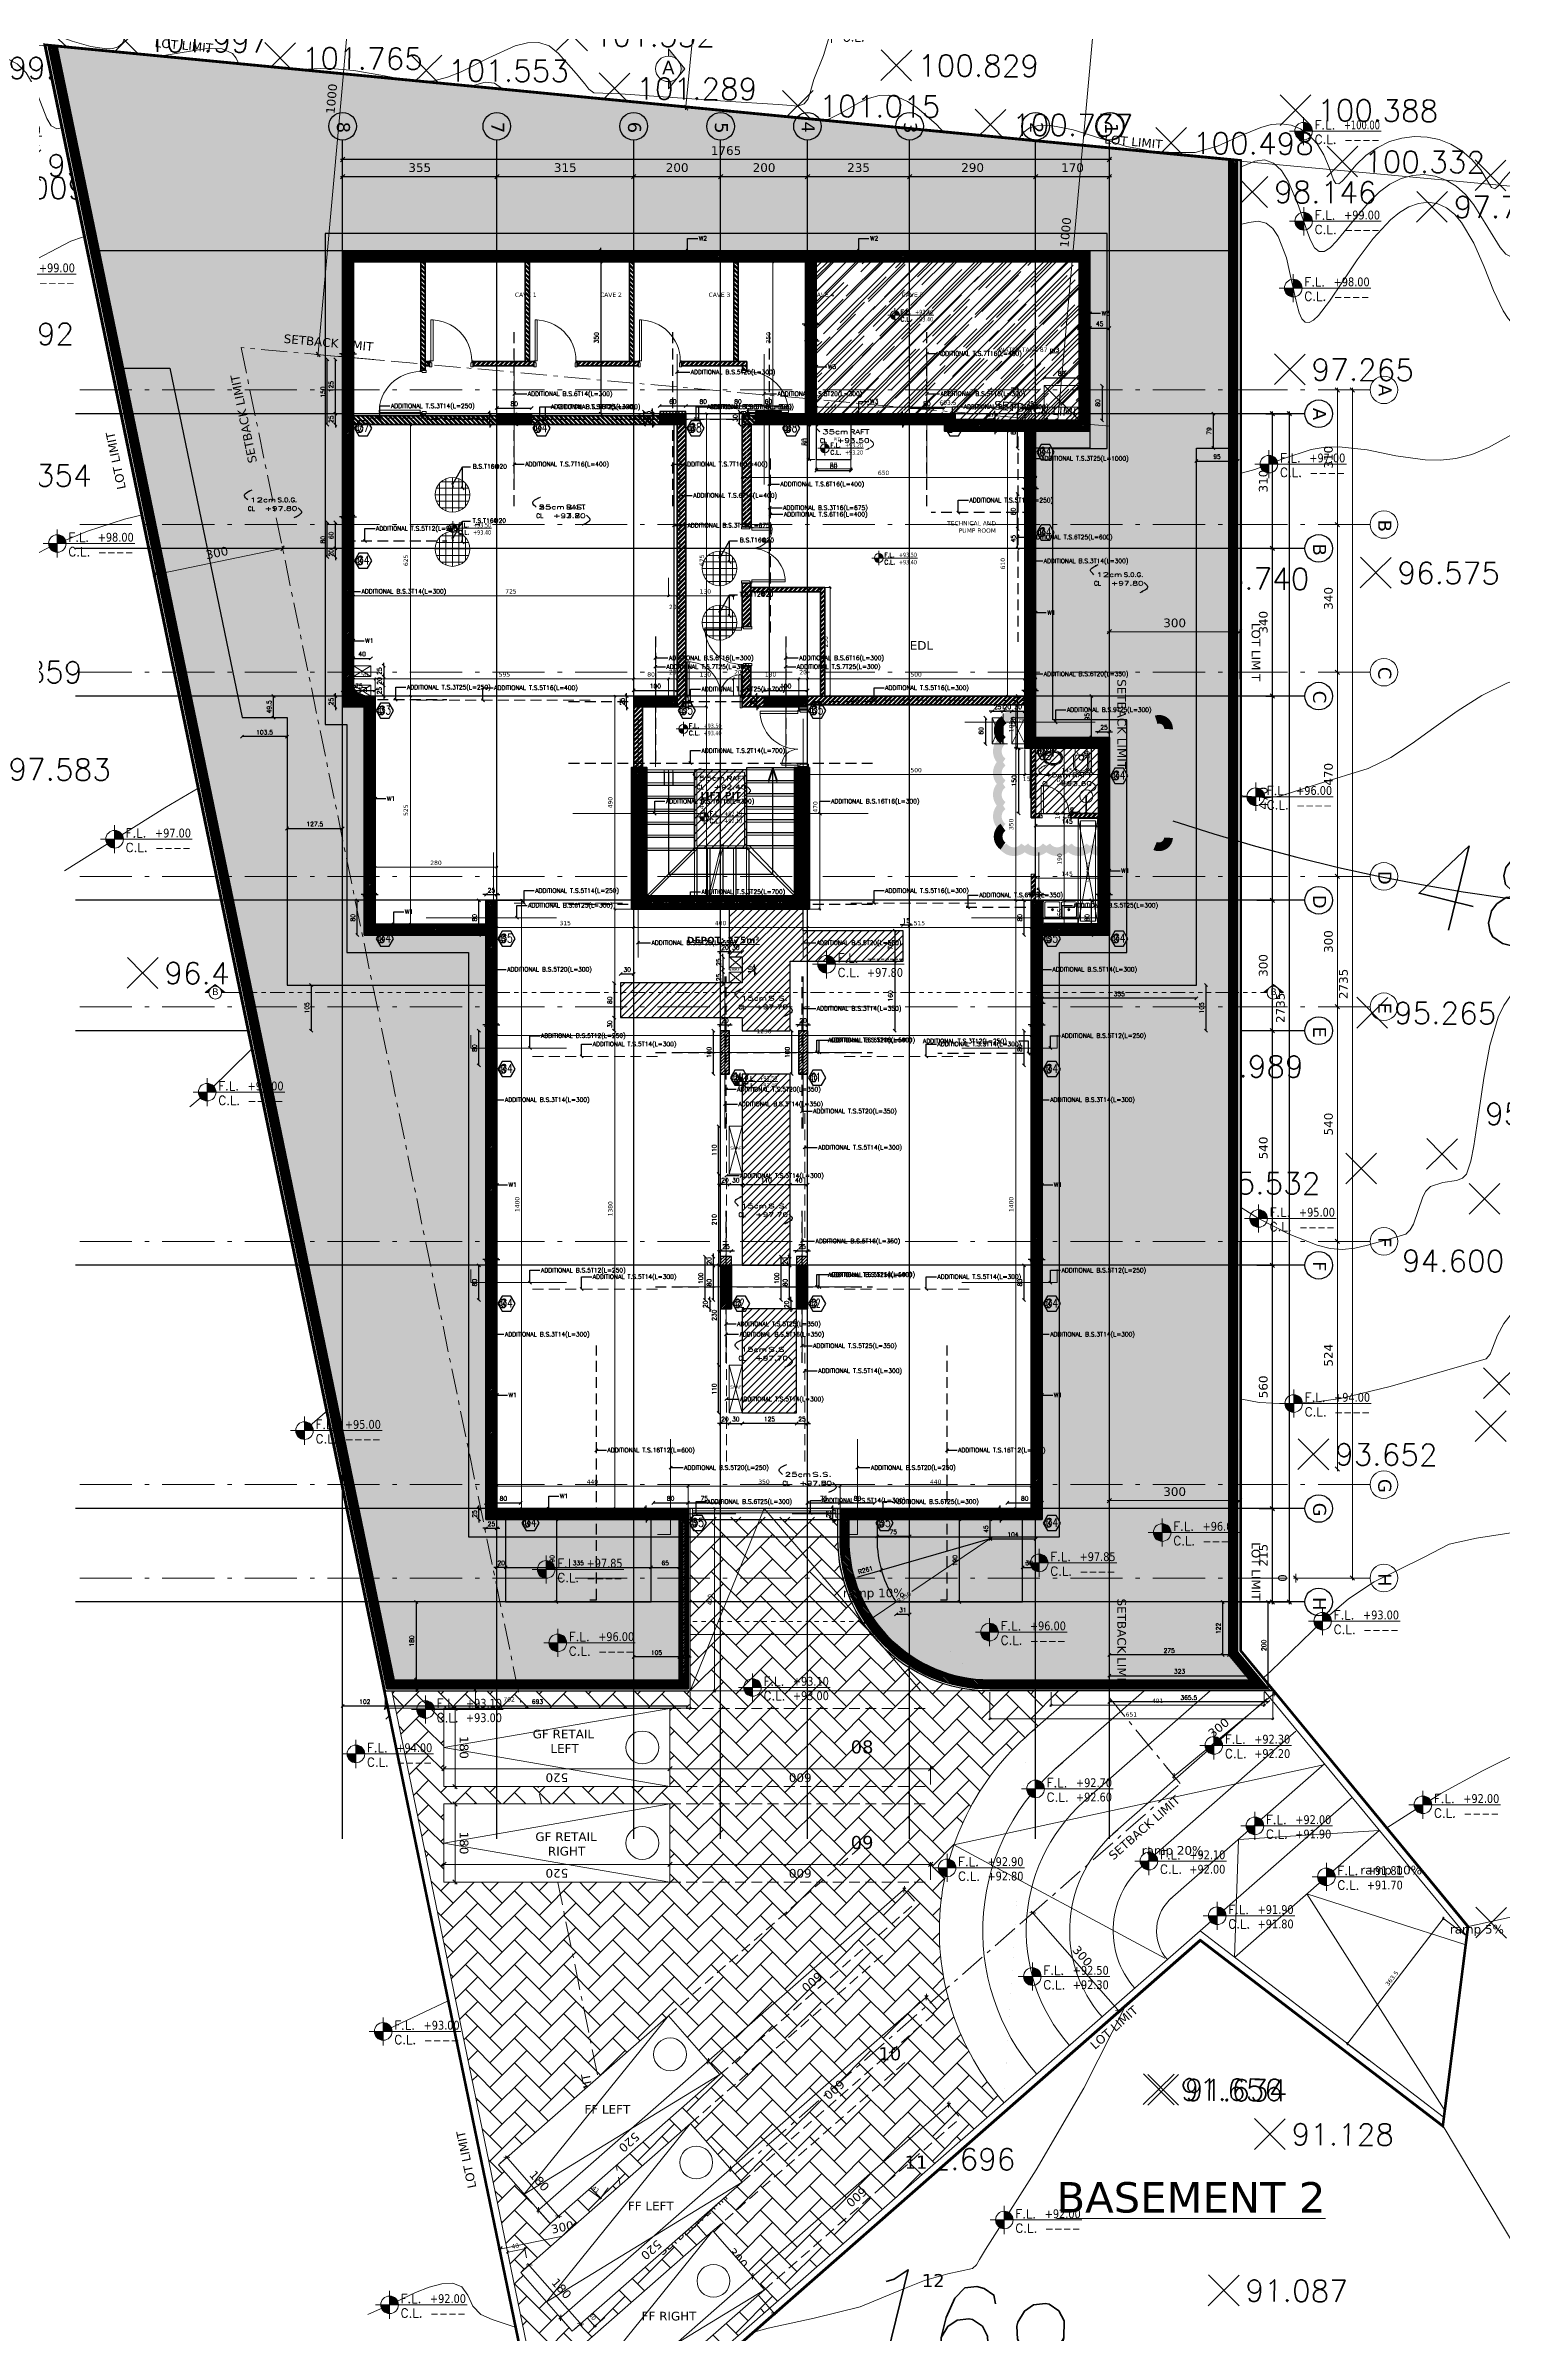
# Model space of a CAD drawing. Header units: inches. Extents: x -48 to 777, y -156 to 510.
# Drawn here: x 582.6 to 616.2, y 209.8 to 262.5 of the extents above; entities that cross this region are included whole.
import ezdxf
from ezdxf.enums import TextEntityAlignment as Align

# ---------------------------------------------------------------- set-up
doc = ezdxf.new("R2010")
doc.units = ezdxf.units.IN
doc.header["$MEASUREMENT"] = 0
doc.set_wipeout_variables(frame=1)
for name, pattern in [('ACAD_ISO06W100', [36, 24, -3, 0, -3, 0, -3, 0, -3]), ('ACAD_ISO10W100', [18, 12, -3, 0, -3]), ('HIDDEN', [0.375, 0.25, -0.125]), ('HIDDEN2', [0.1875, 0.125, -0.0625]), ('NUHA', [1.45, 0.75, -0.25, 0.2, -0.25])]:
    doc.linetypes.add(name, pattern=pattern)
doc.layers.get('Defpoints').update_dxf_attribs({"lineweight": 5})
for name, color, linetype, lineweight in [('A-ANNOTATION', 34, 'Continuous', 5), ('A-AXIS', 253, 'ACAD_ISO10W100', 5), ('A-AXIS ST', 251, 'ACAD_ISO10W100', 5), ('A-DIM', 9, 'Continuous', 5), ('A-DOORS', 38, 'Continuous', 20), ('A-HIDDEN', 254, 'HIDDEN', 5), ('A-LEVELS', 139, 'Continuous', 20), ('A-LIMIT LOT', 235, 'ACAD_ISO10W100', 20), ('A-LIMIT ROAD', 69, 'Continuous', 20), ('A-NOTES', 151, 'Continuous', 20), ('A-PILLARS', 1, 'Continuous', 60), ('A-SANITARY', 120, 'Continuous', 5), ('A-SIGNS1', 20, 'Continuous', 15), ('A-SIGNS2', 30, 'Continuous', 15), ('A-STAIRS', 135, 'Continuous', 20), ('A-TEXT', 50, 'Continuous', 15), ('A-WALLS', 7, 'Continuous', 60), ('C-STONE', 42, 'Continuous', 30), ('D-METAL', 156, 'Continuous', 20), ('D-OTHERS', 77, 'Continuous', 20), ('D-STONE', 52, 'Continuous', 20), ('H-GLASS', 111, 'Continuous', 5), ('H-OTHERS', 189, 'Continuous', 5), ('H-PILLARS', 61, 'Continuous', 5), ('H-WALLS', 51, 'Continuous', 5), ('modificat', 127, 'Continuous', 15), ('str-col-dimension', 6, 'Continuous', 50), ('str-raft-bottom', 1, 'Continuous', 5), ('str-raft-top', 1, 'Continuous', 5), ('str-shaft', 1, 'Continuous', 5)]:
    doc.layers.add(name, color=color, linetype=linetype, lineweight=lineweight)
doc.layers.add('HH-DARK GREY', color=7, linetype='Continuous', lineweight=5, true_color=0x404040)
doc.layers.add('HH-GREY', color=253, linetype='Continuous', lineweight=5, true_color=0x828282)
for name, color, linetype in [('pts pc', 7, 'Continuous'), ('Str-Axes', 8, 'Continuous'), ('str-basement2', 5, 'Continuous'), ('str-col-hatch', 8, 'Continuous'), ('str-COL-TAG-100', 1, 'Continuous'), ('str-COL-TAG-50', 7, 'Continuous'), ('str-columns', 3, 'Continuous'), ('str-ground', 5, 'Continuous'), ('str-raft', 5, 'Continuous'), ('str-slab-bottom-reinf.', 1, 'Continuous'), ('str-slab-top', 1, 'Continuous'), ('str-stairs', 2, 'Continuous'), ('str-sunken-slabs', 5, 'Continuous'), ('str-walls', 5, 'Continuous')]:
    doc.layers.add(name, color=color, linetype=linetype)
doc.styles.add('2mm', font='simplex.shx', dxfattribs={"height": 0.5})
doc.styles.add('5mm', font='simplex_.ttf', dxfattribs={"height": 5})
doc.styles.add('ROMAN', font='ROMANS.SHX')
doc.styles.add('ROMAND', font='verdana.ttf')
doc.styles.add('ROMANS', font='romans__.ttf', dxfattribs={"height": 0.14})
doc.styles.add('Stretch', font='GOTHIC.TTF', dxfattribs={"width": 0.75, "height": 0.2})
doc.dimstyles.new('M-1.100', dxfattribs={"dimtxt": 0.2, "dimasz": 0.1, "dimexe": 0.05, "dimexo": 0.05, "dimgap": 0.1, "dimtad": 1, "dimlfac": 100, "dimrnd": 0.5, "dimzin": 9, "dimdsep": 46, "dimtxsty": 'ROMAND', "dimblk": 'OBLIQUE', "dimcen": 1, "dimdle": 0.05, "dimclrd": 256, "dimclre": 256, "dimclrt": 2, "dimadec": 0, "dimazin": 0, "dimtfac": 0.666667, "dimtmove": 2, "dimatfit": 3, "dimfxl": 0.04, "dimtolj": 1, "dimtzin": 5, "dimlwd": -1, "dimlwe": -1, "dimarcsym": 0})
doc.dimstyles.new('M-1.50', dxfattribs={"dimtxt": 0.1, "dimasz": 0.05, "dimexe": 0.025, "dimexo": 0.025, "dimgap": 0.05, "dimtad": 1, "dimlfac": 100, "dimrnd": 0.5, "dimzin": 9, "dimdsep": 46, "dimtxsty": 'ROMAND', "dimblk": 'OBLIQUE', "dimcen": 1, "dimdle": 0.025, "dimclrd": 256, "dimclre": 256, "dimclrt": 2, "dimadec": 0, "dimazin": 0, "dimtfac": 0.666667, "dimtmove": 2, "dimatfit": 3, "dimfxl": 0.04, "dimtolj": 1, "dimtzin": 5, "dimlwd": -1, "dimlwe": -1, "dimarcsym": 0})
doc.dimstyles.new('structure', dxfattribs={"dimtxt": 0.1, "dimasz": 0.07, "dimexe": 0.18, "dimexo": 1, "dimgap": 0.05, "dimtad": 1, "dimdec": 1, "dimlfac": 100, "dimrnd": 0.5, "dimdsep": 46, "dimtxsty": 'ROMAN', "dimblk1": 'OBLIQUE', "dimblk2": 'OBLIQUE', "dimsah": 1, "dimcen": 0.009, "dimse1": 1, "dimse2": 1, "dimclrd": 4, "dimclre": 9, "dimclrt": 1, "dimadec": 0, "dimazin": 0, "dimtfac": 0.066667, "dimtdec": 1, "dimtix": 1, "dimtmove": 2, "dimatfit": 3, "dimldrblk": 'OBLIQUE', "dimfxl": 0.18, "dimtolj": 1, "dimarcsym": 0})
pattern_1 = [(45, (54.508247, -76.21929), (-0.0176776695, 0.0176776695), [])]
pattern_2 = [(135, (-143.491753, -76.210882), (-0.0176776695, -0.0176776695), [])]
pattern_3 = [(45, (47.470193, -73.60263), (-0.0176776695, 0.0176776695), [])]
pattern_4 = [(45, (0, 99), (-0.0176776695, 0.0176776695), [])]
pattern_5 = [(45, (0, 99), (-0.053033009, 0.053033009), []), (45, (0.035355, 99), (-0.053033009, 0.053033009), [])]

# ---------------------------------------------------------------- blocks, each defined once
blk = doc.blocks.new('*U33')
for points in [[(1220, 870), (1220, 0), (1270, 0), (1270, 870)], [(30, 0), (0, 0), (0, -240), (50, -240), (50, -50), (30, -50), (30, 0)], [(80, 370), (80, 0), (30, 0), (30, 370)], [(1270, 0), (1300, 0), (1300, -240), (1250, -240), (1250, -50), (1270, -50), (1270, 0)]]:
    blk.add_lwpolyline(points, close=True)
for centre, radius, start, end in [((1270, 0), 870, 90, 180), ((30, 0), 370, 0, 90)]:
    blk.add_arc(centre, radius, start, end)
blk = doc.blocks.new('GXFHGCGFCD')
at = {"layer": 'A-SIGNS1', "linetype": 'NUHA'}
h = blk.add_hatch(color=256, dxfattribs=at)
h.paths.add_polyline_path([(90.382, 61.33), (90.382, 61.17), (90.542, 61.17, 0.414214)])
h.paths.add_polyline_path([(90.382, 61.17), (90.222, 61.17, 0.414214), (90.382, 61.01)])
at = {"layer": 'A-SIGNS1'}
for p, q in [((90.126, 61.17), (91.79, 61.17)), ((90.382, 60.914), (90.382, 61.426))]:
    blk.add_line(p, q, dxfattribs=at)
blk.add_circle((90.382, 61.17), 0.16, dxfattribs=at)
blk = doc.blocks.new('DGXFHXFGDFD')
at = {"layer": 'A-SIGNS1'}
blk.add_blockref('GXFHGCGFCD', (0, 0), dxfattribs=at)
at = {"layer": 'A-SIGNS2', "linetype": 'NUHA', "style": 'ROMANS'}
for s, p in [('F.L.', (90.583, 61.203)), ('C.L.', (90.583, 60.941))]:
    blk.add_text(s, height=0.16, dxfattribs=at).set_placement(p)
at = {"layer": 'A-SIGNS2', "style": 'ROMANS', "width": 0.910135, "flags": 4}
for tag, p, p2 in [('NIV.FINI', (91.116, 61.203), (91.79, 61.203)), ('NIV.BETON', (91.116, 60.941), (91.79, 60.941))]:
    blk.add_attdef(tag, text='', height=0.16, dxfattribs=at).set_placement(p, p2, align=Align.FIT)
blk = doc.blocks.new('ZDGFHGCGFF')
h = blk.add_hatch(color=256)
h.paths.add_polyline_path([(94.086, 59.804), (94.151, 59.726, 0.223535), (94.086, 59.756)])
h.paths.add_polyline_path([(94.151, 59.726), (94.195, 59.673), (94.151, 59.619, 0.17452), (94.17, 59.673, 0.17452)])
h.paths.add_polyline_path([(94.086, 59.589, 0.223535), (94.151, 59.619), (94.086, 59.541)])
for p, q in [((94.086, 59.756), (94.086, 59.804)), ((94.086, 59.804), (94.195, 59.673)), ((94.195, 59.673), (94.086, 59.541)), ((94.086, 59.541), (94.086, 59.589))]:
    blk.add_line(p, q)
blk.add_circle((94.086, 59.673), 0.0839)
blk = doc.blocks.new('ZDGFHGCJHGHFG')
at = {"layer": 'A-SIGNS1', "rotation": 90}
blk.add_blockref('ZDGFHGCGFF', (154.078, -34.414), dxfattribs=at)
at = {"layer": 'A-SIGNS2', "linetype": 'ACAD_ISO06W100', "ltscale": 0.01, "style": 'Stretch', "flags": 12}
blk.add_attdef('A', text='', height=0.0883, dxfattribs=at).set_placement((94.407, 59.684), align=Align.MIDDLE)
blk = doc.blocks.new('GDFZXHGGBV')
at = {"layer": 'A-SIGNS1'}
blk.add_blockref('ZDGFHGCGFF', (0.388, 0), dxfattribs=at)
at = {"layer": 'A-SIGNS2', "linetype": 'ACAD_ISO06W100', "ltscale": 0.01, "style": 'Stretch', "flags": 12}
blk.add_attdef('A', text='', height=0.0883, dxfattribs=at).set_placement((94.474, 59.682), align=Align.MIDDLE)
blk = doc.blocks.new('_Oblique')
at = {"color": 0, "linetype": 'ByBlock', "lineweight": -2}
blk.add_line((-0.5, -0.5), (0.5, 0.5), dxfattribs=at)
blk = doc.blocks.new('*D413')
at = {"layer": 'A-DIM', "transparency": 16777216}
for p, q in [((605.152, 252.594), (605.452, 252.594)), ((605.177, 252.371), (605.177, 252.619)), ((605.427, 252.383), (605.427, 252.619))]:
    blk.add_line(p, q, dxfattribs=at)
at = {"layer": 'Defpoints', "color": 0, "transparency": 16777216}
for p in [(605.177, 252.346), (605.427, 252.594), (605.427, 252.358)]:
    blk.add_point(p, dxfattribs=at)
at = {"layer": 'A-DIM', "transparency": 16777216, "xscale": 0.05, "yscale": 0.05, "zscale": 0.05, "rotation": 180}
blk.add_blockref('_Oblique', (605.177, 252.594), dxfattribs=at)
at = {"layer": 'A-DIM', "transparency": 16777216, "xscale": 0.05, "yscale": 0.05, "zscale": 0.05}
blk.add_blockref('_Oblique', (605.427, 252.594), dxfattribs=at)
at = {"layer": 'A-DIM', "color": 2, "transparency": 16777216, "insert": (605.302, 252.746), "char_height": 0.1, "attachment_point": 5, "style": 'ROMAND'}
blk.add_mtext('\\A1;25', dxfattribs=at)
blk = doc.blocks.new('*D414')
at = {"layer": 'A-DIM', "transparency": 16777216}
for p, q in [((605.302, 242.857), (604.944, 242.857)), ((604.969, 242.882), (604.969, 228.832)), ((605.302, 228.857), (604.944, 228.857))]:
    blk.add_line(p, q, dxfattribs=at)
at = {"layer": 'Defpoints', "color": 0, "transparency": 16777216}
for p in [(605.327, 242.857), (604.969, 228.857), (605.327, 228.857)]:
    blk.add_point(p, dxfattribs=at)
at = {"layer": 'A-DIM', "transparency": 16777216, "xscale": 0.05, "yscale": 0.05, "zscale": 0.05}
for p, rotation in [((604.969, 242.857), 90), ((604.969, 228.857), 270)]:
    blk.add_blockref('_Oblique', p, dxfattribs=dict(at, rotation=rotation))
at = {"layer": 'A-DIM', "color": 2, "transparency": 16777216, "insert": (604.866, 235.857), "char_height": 0.1, "attachment_point": 5, "rotation": 90, "style": 'ROMAND'}
blk.add_mtext('\\A1;1400', dxfattribs=at)
blk = doc.blocks.new('*D415')
at = {"layer": 'A-DIM', "transparency": 16777216}
for p, q in [((605.352, 229.369), (600.902, 229.369)), ((600.927, 228.882), (600.927, 229.394)), ((605.327, 228.882), (605.327, 229.394))]:
    blk.add_line(p, q, dxfattribs=at)
at = {"layer": 'Defpoints', "color": 0, "transparency": 16777216}
for p in [(600.927, 229.369), (600.927, 228.857), (605.327, 228.857)]:
    blk.add_point(p, dxfattribs=at)
at = {"layer": 'A-DIM', "transparency": 16777216, "xscale": 0.05, "yscale": 0.05, "zscale": 0.05, "rotation": 180}
blk.add_blockref('_Oblique', (600.927, 229.369), dxfattribs=at)
at = {"layer": 'A-DIM', "transparency": 16777216, "xscale": 0.05, "yscale": 0.05, "zscale": 0.05}
blk.add_blockref('_Oblique', (605.327, 229.369), dxfattribs=at)
at = {"layer": 'A-DIM', "color": 2, "transparency": 16777216, "insert": (603.127, 229.471), "char_height": 0.1, "attachment_point": 5, "style": 'ROMAND'}
blk.add_mtext('\\A1;440', dxfattribs=at)
blk = doc.blocks.new('*D416')
at = {"layer": 'A-DIM', "transparency": 16777216}
for p, q in [((600.952, 229.369), (597.402, 229.369)), ((597.427, 228.882), (597.427, 229.394)), ((600.927, 228.882), (600.927, 229.394))]:
    blk.add_line(p, q, dxfattribs=at)
at = {"layer": 'Defpoints', "color": 0, "transparency": 16777216}
for p in [(597.427, 229.369), (597.427, 228.857), (600.927, 228.857)]:
    blk.add_point(p, dxfattribs=at)
at = {"layer": 'A-DIM', "transparency": 16777216, "xscale": 0.05, "yscale": 0.05, "zscale": 0.05, "rotation": 180}
blk.add_blockref('_Oblique', (597.427, 229.369), dxfattribs=at)
at = {"layer": 'A-DIM', "transparency": 16777216, "xscale": 0.05, "yscale": 0.05, "zscale": 0.05}
blk.add_blockref('_Oblique', (600.927, 229.369), dxfattribs=at)
at = {"layer": 'A-DIM', "color": 2, "transparency": 16777216, "insert": (599.177, 229.471), "char_height": 0.1, "attachment_point": 5, "style": 'ROMAND'}
blk.add_mtext('\\A1;350', dxfattribs=at)
blk = doc.blocks.new('*D417')
at = {"layer": 'A-DIM', "transparency": 16777216}
for p, q in [((597.452, 229.369), (593.002, 229.369)), ((593.027, 228.882), (593.027, 229.394)), ((597.427, 228.882), (597.427, 229.394))]:
    blk.add_line(p, q, dxfattribs=at)
at = {"layer": 'Defpoints', "color": 0, "transparency": 16777216}
for p in [(593.027, 229.369), (593.027, 228.857), (597.427, 228.857)]:
    blk.add_point(p, dxfattribs=at)
at = {"layer": 'A-DIM', "transparency": 16777216, "xscale": 0.05, "yscale": 0.05, "zscale": 0.05, "rotation": 180}
blk.add_blockref('_Oblique', (593.027, 229.369), dxfattribs=at)
at = {"layer": 'A-DIM', "transparency": 16777216, "xscale": 0.05, "yscale": 0.05, "zscale": 0.05}
blk.add_blockref('_Oblique', (597.427, 229.369), dxfattribs=at)
at = {"layer": 'A-DIM', "color": 2, "transparency": 16777216, "insert": (595.227, 229.471), "char_height": 0.1, "attachment_point": 5, "style": 'ROMAND'}
blk.add_mtext('\\A1;440', dxfattribs=at)
blk = doc.blocks.new('*D418')
at = {"layer": 'A-DIM', "transparency": 16777216}
for p, q in [((593.052, 242.857), (593.623, 242.857)), ((593.598, 228.832), (593.598, 242.882)), ((593.052, 228.857), (593.623, 228.857))]:
    blk.add_line(p, q, dxfattribs=at)
at = {"layer": 'Defpoints', "color": 0, "transparency": 16777216}
for p in [(593.027, 242.857), (593.598, 242.857), (593.027, 228.857)]:
    blk.add_point(p, dxfattribs=at)
at = {"layer": 'A-DIM', "transparency": 16777216, "xscale": 0.05, "yscale": 0.05, "zscale": 0.05}
for p, rotation in [((593.598, 242.857), 90), ((593.598, 228.857), 270)]:
    blk.add_blockref('_Oblique', p, dxfattribs=dict(at, rotation=rotation))
at = {"layer": 'A-DIM', "color": 2, "transparency": 16777216, "insert": (593.496, 235.857), "char_height": 0.1, "attachment_point": 5, "rotation": 90, "style": 'ROMAND'}
blk.add_mtext('\\A1;1400', dxfattribs=at)
blk = doc.blocks.new('*D419')
at = {"layer": 'A-DIM', "transparency": 16777216}
for p, q in [((593.052, 243.617), (590.202, 243.617)), ((590.227, 242.883), (590.227, 243.642)), ((593.027, 242.883), (593.027, 243.642))]:
    blk.add_line(p, q, dxfattribs=at)
at = {"layer": 'Defpoints', "color": 0, "transparency": 16777216}
for p in [(590.227, 243.617), (590.227, 242.858), (593.027, 242.858)]:
    blk.add_point(p, dxfattribs=at)
at = {"layer": 'A-DIM', "transparency": 16777216, "xscale": 0.05, "yscale": 0.05, "zscale": 0.05, "rotation": 180}
blk.add_blockref('_Oblique', (590.227, 243.617), dxfattribs=at)
at = {"layer": 'A-DIM', "transparency": 16777216, "xscale": 0.05, "yscale": 0.05, "zscale": 0.05}
blk.add_blockref('_Oblique', (593.027, 243.617), dxfattribs=at)
at = {"layer": 'A-DIM', "color": 2, "transparency": 16777216, "insert": (591.627, 243.719), "char_height": 0.1, "attachment_point": 5, "style": 'ROMAND'}
blk.add_mtext('\\A1;280', dxfattribs=at)
blk = doc.blocks.new('*D420')
at = {"layer": 'A-DIM', "transparency": 16777216}
for p, q in [((590.252, 247.558), (591.061, 247.558)), ((591.036, 242.282), (591.036, 247.583)), ((590.252, 242.307), (591.061, 242.307))]:
    blk.add_line(p, q, dxfattribs=at)
at = {"layer": 'Defpoints', "color": 0, "transparency": 16777216}
for p in [(590.227, 247.558), (591.036, 247.558), (590.227, 242.307)]:
    blk.add_point(p, dxfattribs=at)
at = {"layer": 'A-DIM', "transparency": 16777216, "xscale": 0.05, "yscale": 0.05, "zscale": 0.05}
for p, rotation in [((591.036, 247.558), 90), ((591.036, 242.307), 270)]:
    blk.add_blockref('_Oblique', p, dxfattribs=dict(at, rotation=rotation))
at = {"layer": 'A-DIM', "color": 2, "transparency": 16777216, "insert": (590.933, 244.933), "char_height": 0.1, "attachment_point": 5, "rotation": 90, "style": 'ROMAND'}
blk.add_mtext('\\A1;525', dxfattribs=at)
blk = doc.blocks.new('*D421')
at = {"layer": 'A-DIM', "transparency": 16777216}
for p, q in [((590.93, 253.808), (591.061, 253.808)), ((591.036, 247.533), (591.036, 253.833)), ((590.252, 247.558), (591.061, 247.558))]:
    blk.add_line(p, q, dxfattribs=at)
at = {"layer": 'Defpoints', "color": 0, "transparency": 16777216}
for p in [(590.905, 253.808), (591.036, 253.808), (590.227, 247.558)]:
    blk.add_point(p, dxfattribs=at)
at = {"layer": 'A-DIM', "transparency": 16777216, "xscale": 0.05, "yscale": 0.05, "zscale": 0.05}
for p, rotation in [((591.036, 253.808), 90), ((591.036, 247.558), 270)]:
    blk.add_blockref('_Oblique', p, dxfattribs=dict(at, rotation=rotation))
at = {"layer": 'A-DIM', "color": 2, "transparency": 16777216, "insert": (590.933, 250.683), "char_height": 0.1, "attachment_point": 5, "rotation": 90, "style": 'ROMAND'}
blk.add_mtext('\\A1;625', dxfattribs=at)
blk = doc.blocks.new('*D422')
at = {"layer": 'A-DIM', "transparency": 16777216}
for p, q in [((593.164, 254.058), (593.512, 254.058)), ((593.487, 253.783), (593.487, 254.083)), ((593.244, 253.808), (593.512, 253.808))]:
    blk.add_line(p, q, dxfattribs=at)
at = {"layer": 'Defpoints', "color": 0, "transparency": 16777216}
for p in [(593.139, 254.058), (593.487, 254.058), (593.219, 253.808)]:
    blk.add_point(p, dxfattribs=at)
at = {"layer": 'A-DIM', "transparency": 16777216, "xscale": 0.05, "yscale": 0.05, "zscale": 0.05}
for p, rotation in [((593.487, 254.058), 90), ((593.487, 253.808), 270)]:
    blk.add_blockref('_Oblique', p, dxfattribs=dict(at, rotation=rotation))
at = {"layer": 'A-DIM', "color": 2, "transparency": 16777216, "insert": (593.676, 253.933), "char_height": 0.1, "attachment_point": 5, "rotation": 90, "style": 'ROMAND'}
blk.add_mtext('\\A1;25', dxfattribs=at)
blk = doc.blocks.new('*D423')
at = {"layer": 'A-DIM', "transparency": 16777216}
for p, q in [((589.702, 247.954), (590.252, 247.954)), ((589.727, 247.583), (589.727, 247.979)), ((590.227, 247.583), (590.227, 247.979))]:
    blk.add_line(p, q, dxfattribs=at)
at = {"layer": 'Defpoints', "color": 0, "transparency": 16777216}
for p in [(590.227, 247.954), (589.727, 247.558), (590.227, 247.558)]:
    blk.add_point(p, dxfattribs=at)
at = {"layer": 'A-DIM', "transparency": 16777216, "xscale": 0.05, "yscale": 0.05, "zscale": 0.05, "rotation": 180}
blk.add_blockref('_Oblique', (589.727, 247.954), dxfattribs=at)
at = {"layer": 'A-DIM', "transparency": 16777216, "xscale": 0.05, "yscale": 0.05, "zscale": 0.05}
blk.add_blockref('_Oblique', (590.227, 247.954), dxfattribs=at)
at = {"layer": 'A-DIM', "color": 2, "transparency": 16777216, "insert": (589.977, 248.056), "char_height": 0.1, "attachment_point": 5, "style": 'ROMAND'}
blk.add_mtext('\\A1;50', dxfattribs=at)
blk = doc.blocks.new('*D424')
at = {"layer": 'A-DIM', "transparency": 16777216}
for p, q in [((590.202, 247.954), (596.202, 247.954)), ((590.227, 247.583), (590.227, 247.979)), ((596.177, 247.583), (596.177, 247.979))]:
    blk.add_line(p, q, dxfattribs=at)
at = {"layer": 'Defpoints', "color": 0, "transparency": 16777216}
for p in [(596.177, 247.954), (590.227, 247.558), (596.177, 247.558)]:
    blk.add_point(p, dxfattribs=at)
at = {"layer": 'A-DIM', "transparency": 16777216, "xscale": 0.05, "yscale": 0.05, "zscale": 0.05, "rotation": 180}
blk.add_blockref('_Oblique', (590.227, 247.954), dxfattribs=at)
at = {"layer": 'A-DIM', "transparency": 16777216, "xscale": 0.05, "yscale": 0.05, "zscale": 0.05}
blk.add_blockref('_Oblique', (596.177, 247.954), dxfattribs=at)
at = {"layer": 'A-DIM', "color": 2, "transparency": 16777216, "insert": (593.202, 248.056), "char_height": 0.1, "attachment_point": 5, "style": 'ROMAND'}
blk.add_mtext('\\A1;595', dxfattribs=at)
blk = doc.blocks.new('*D425')
at = {"layer": 'A-DIM', "transparency": 16777216}
for p, q in [((596.952, 247.954), (597.202, 247.954)), ((596.977, 247.583), (596.977, 247.979)), ((597.177, 247.583), (597.177, 247.979))]:
    blk.add_line(p, q, dxfattribs=at)
at = {"layer": 'Defpoints', "color": 0, "transparency": 16777216}
for p in [(597.177, 247.954), (596.977, 247.558), (597.177, 247.558)]:
    blk.add_point(p, dxfattribs=at)
at = {"layer": 'A-DIM', "transparency": 16777216, "xscale": 0.05, "yscale": 0.05, "zscale": 0.05, "rotation": 180}
blk.add_blockref('_Oblique', (596.977, 247.954), dxfattribs=at)
at = {"layer": 'A-DIM', "transparency": 16777216, "xscale": 0.05, "yscale": 0.05, "zscale": 0.05}
blk.add_blockref('_Oblique', (597.177, 247.954), dxfattribs=at)
at = {"layer": 'A-DIM', "color": 2, "transparency": 16777216, "insert": (597.077, 248.107), "char_height": 0.1, "attachment_point": 5, "style": 'ROMAND'}
blk.add_mtext('\\A1;20', dxfattribs=at)
blk = doc.blocks.new('*D426')
at = {"layer": 'A-DIM', "transparency": 16777216}
for p, q in [((597.152, 247.954), (598.502, 247.954)), ((597.177, 247.583), (597.177, 247.979)), ((598.477, 247.583), (598.477, 247.979))]:
    blk.add_line(p, q, dxfattribs=at)
at = {"layer": 'Defpoints', "color": 0, "transparency": 16777216}
for p in [(598.477, 247.954), (597.177, 247.558), (598.477, 247.558)]:
    blk.add_point(p, dxfattribs=at)
at = {"layer": 'A-DIM', "transparency": 16777216, "xscale": 0.05, "yscale": 0.05, "zscale": 0.05, "rotation": 180}
blk.add_blockref('_Oblique', (597.177, 247.954), dxfattribs=at)
at = {"layer": 'A-DIM', "transparency": 16777216, "xscale": 0.05, "yscale": 0.05, "zscale": 0.05}
blk.add_blockref('_Oblique', (598.477, 247.954), dxfattribs=at)
at = {"layer": 'A-DIM', "color": 2, "transparency": 16777216, "insert": (597.827, 248.057), "char_height": 0.1, "attachment_point": 5, "style": 'ROMAND'}
blk.add_mtext('\\A1;130', dxfattribs=at)
blk = doc.blocks.new('*D427')
at = {"layer": 'A-DIM', "transparency": 16777216}
for p, q in [((598.452, 247.954), (598.702, 247.954)), ((598.477, 247.583), (598.477, 247.979)), ((598.677, 247.583), (598.677, 247.979))]:
    blk.add_line(p, q, dxfattribs=at)
at = {"layer": 'Defpoints', "color": 0, "transparency": 16777216}
for p in [(598.677, 247.954), (598.477, 247.558), (598.677, 247.558)]:
    blk.add_point(p, dxfattribs=at)
at = {"layer": 'A-DIM', "transparency": 16777216, "xscale": 0.05, "yscale": 0.05, "zscale": 0.05, "rotation": 180}
blk.add_blockref('_Oblique', (598.477, 247.954), dxfattribs=at)
at = {"layer": 'A-DIM', "transparency": 16777216, "xscale": 0.05, "yscale": 0.05, "zscale": 0.05}
blk.add_blockref('_Oblique', (598.677, 247.954), dxfattribs=at)
at = {"layer": 'A-DIM', "color": 2, "transparency": 16777216, "insert": (598.577, 248.107), "char_height": 0.1, "attachment_point": 5, "style": 'ROMAND'}
blk.add_mtext('\\A1;20', dxfattribs=at)
blk = doc.blocks.new('*D428')
at = {"layer": 'A-DIM', "transparency": 16777216}
for p, q in [((598.652, 247.954), (600.002, 247.954)), ((598.677, 247.583), (598.677, 247.979)), ((599.977, 247.583), (599.977, 247.979))]:
    blk.add_line(p, q, dxfattribs=at)
at = {"layer": 'Defpoints', "color": 0, "transparency": 16777216}
for p in [(599.977, 247.954), (598.677, 247.558), (599.977, 247.558)]:
    blk.add_point(p, dxfattribs=at)
at = {"layer": 'A-DIM', "transparency": 16777216, "xscale": 0.05, "yscale": 0.05, "zscale": 0.05, "rotation": 180}
blk.add_blockref('_Oblique', (598.677, 247.954), dxfattribs=at)
at = {"layer": 'A-DIM', "transparency": 16777216, "xscale": 0.05, "yscale": 0.05, "zscale": 0.05}
blk.add_blockref('_Oblique', (599.977, 247.954), dxfattribs=at)
at = {"layer": 'A-DIM', "color": 2, "transparency": 16777216, "insert": (599.327, 248.057), "char_height": 0.1, "attachment_point": 5, "style": 'ROMAND'}
blk.add_mtext('\\A1;130', dxfattribs=at)
blk = doc.blocks.new('*D429')
at = {"layer": 'A-DIM', "transparency": 16777216}
for p, q in [((599.952, 247.954), (600.202, 247.954)), ((599.977, 247.583), (599.977, 247.979)), ((600.177, 247.583), (600.177, 247.979))]:
    blk.add_line(p, q, dxfattribs=at)
at = {"layer": 'Defpoints', "color": 0, "transparency": 16777216}
for p in [(600.177, 247.954), (599.977, 247.558), (600.177, 247.558)]:
    blk.add_point(p, dxfattribs=at)
at = {"layer": 'A-DIM', "transparency": 16777216, "xscale": 0.05, "yscale": 0.05, "zscale": 0.05, "rotation": 180}
blk.add_blockref('_Oblique', (599.977, 247.954), dxfattribs=at)
at = {"layer": 'A-DIM', "transparency": 16777216, "xscale": 0.05, "yscale": 0.05, "zscale": 0.05}
blk.add_blockref('_Oblique', (600.177, 247.954), dxfattribs=at)
at = {"layer": 'A-DIM', "color": 2, "transparency": 16777216, "insert": (600.077, 248.107), "char_height": 0.1, "attachment_point": 5, "style": 'ROMAND'}
blk.add_mtext('\\A1;20', dxfattribs=at)
blk = doc.blocks.new('*D430')
at = {"layer": 'A-DIM', "transparency": 16777216}
for p, q in [((600.152, 247.954), (605.202, 247.954)), ((600.177, 247.583), (600.177, 247.979)), ((605.177, 247.642), (605.177, 247.979))]:
    blk.add_line(p, q, dxfattribs=at)
at = {"layer": 'Defpoints', "color": 0, "transparency": 16777216}
for p in [(605.177, 247.954), (605.177, 247.617), (600.177, 247.558)]:
    blk.add_point(p, dxfattribs=at)
at = {"layer": 'A-DIM', "transparency": 16777216, "xscale": 0.05, "yscale": 0.05, "zscale": 0.05, "rotation": 180}
blk.add_blockref('_Oblique', (600.177, 247.954), dxfattribs=at)
at = {"layer": 'A-DIM', "transparency": 16777216, "xscale": 0.05, "yscale": 0.05, "zscale": 0.05}
blk.add_blockref('_Oblique', (605.177, 247.954), dxfattribs=at)
at = {"layer": 'A-DIM', "color": 2, "transparency": 16777216, "insert": (602.677, 248.056), "char_height": 0.1, "attachment_point": 5, "style": 'ROMAND'}
blk.add_mtext('\\A1;500', dxfattribs=at)
blk = doc.blocks.new('*D431')
at = {"layer": 'A-DIM', "transparency": 16777216}
for p, q in [((605.152, 247.954), (605.452, 247.954)), ((605.177, 247.642), (605.177, 247.979)), ((605.427, 247.7), (605.427, 247.979))]:
    blk.add_line(p, q, dxfattribs=at)
at = {"layer": 'Defpoints', "color": 0, "transparency": 16777216}
for p in [(605.177, 247.617), (605.427, 247.954), (605.427, 247.675)]:
    blk.add_point(p, dxfattribs=at)
at = {"layer": 'A-DIM', "transparency": 16777216, "xscale": 0.05, "yscale": 0.05, "zscale": 0.05, "rotation": 180}
blk.add_blockref('_Oblique', (605.177, 247.954), dxfattribs=at)
at = {"layer": 'A-DIM', "transparency": 16777216, "xscale": 0.05, "yscale": 0.05, "zscale": 0.05}
blk.add_blockref('_Oblique', (605.427, 247.954), dxfattribs=at)
at = {"layer": 'A-DIM', "color": 2, "transparency": 16777216, "insert": (605.302, 248.107), "char_height": 0.1, "attachment_point": 5, "style": 'ROMAND'}
blk.add_mtext('\\A1;25', dxfattribs=at)
blk = doc.blocks.new('*D432')
at = {"layer": 'A-DIM', "transparency": 16777216}
for p, q in [((600.202, 250.058), (600.725, 250.058)), ((600.7, 250.083), (600.7, 247.533)), ((600.202, 247.558), (600.725, 247.558))]:
    blk.add_line(p, q, dxfattribs=at)
at = {"layer": 'Defpoints', "color": 0, "transparency": 16777216}
for p in [(600.177, 250.058), (600.177, 247.558), (600.7, 247.558)]:
    blk.add_point(p, dxfattribs=at)
at = {"layer": 'A-DIM', "transparency": 16777216, "xscale": 0.05, "yscale": 0.05, "zscale": 0.05}
for p, rotation in [((600.7, 250.058), 90), ((600.7, 247.558), 270)]:
    blk.add_blockref('_Oblique', p, dxfattribs=dict(at, rotation=rotation))
at = {"layer": 'A-DIM', "color": 2, "transparency": 16777216, "insert": (600.598, 248.808), "char_height": 0.1, "attachment_point": 5, "rotation": 90, "style": 'ROMAND'}
blk.add_mtext('\\A1;250', dxfattribs=at)
blk = doc.blocks.new('*D433')
at = {"layer": 'A-DIM', "transparency": 16777216}
for p, q in [((600.992, 247.358), (600.435, 247.358)), ((600.46, 247.383), (600.46, 242.632)), ((600.202, 242.657), (600.485, 242.657))]:
    blk.add_line(p, q, dxfattribs=at)
at = {"layer": 'Defpoints', "color": 0, "transparency": 16777216}
for p in [(601.017, 247.358), (600.177, 242.657), (600.46, 242.657)]:
    blk.add_point(p, dxfattribs=at)
at = {"layer": 'A-DIM', "transparency": 16777216, "xscale": 0.05, "yscale": 0.05, "zscale": 0.05}
for p, rotation in [((600.46, 247.358), 90), ((600.46, 242.657), 270)]:
    blk.add_blockref('_Oblique', p, dxfattribs=dict(at, rotation=rotation))
at = {"layer": 'A-DIM', "color": 2, "transparency": 16777216, "insert": (600.358, 245.008), "char_height": 0.1, "attachment_point": 5, "rotation": 90, "style": 'ROMAND'}
blk.add_mtext('\\A1;470', dxfattribs=at)
blk = doc.blocks.new('*D434')
at = {"layer": 'A-DIM', "transparency": 16777216}
for p, q in [((597.202, 247.308), (597.875, 247.308)), ((597.85, 242.833), (597.85, 247.333)), ((597.602, 242.858), (597.875, 242.858))]:
    blk.add_line(p, q, dxfattribs=at)
at = {"layer": 'Defpoints', "color": 0, "transparency": 16777216}
for p in [(597.177, 247.308), (597.85, 247.308), (597.577, 242.858)]:
    blk.add_point(p, dxfattribs=at)
at = {"layer": 'A-DIM', "transparency": 16777216, "xscale": 0.05, "yscale": 0.05, "zscale": 0.05}
for p, rotation in [((597.85, 247.308), 90), ((597.85, 242.858), 270)]:
    blk.add_blockref('_Oblique', p, dxfattribs=dict(at, rotation=rotation))
at = {"layer": 'A-DIM', "color": 2, "transparency": 16777216, "insert": (597.749, 245.083), "char_height": 0.1, "attachment_point": 5, "rotation": 90, "style": 'ROMAND'}
blk.add_mtext('\\A1;445', dxfattribs=at)
blk = doc.blocks.new('*D435')
at = {"layer": 'A-DIM', "transparency": 16777216}
for p, q in [((597.202, 254.058), (597.875, 254.058)), ((597.85, 247.283), (597.85, 254.083)), ((597.202, 247.308), (597.875, 247.308))]:
    blk.add_line(p, q, dxfattribs=at)
at = {"layer": 'Defpoints', "color": 0, "transparency": 16777216}
for p in [(597.177, 254.058), (597.85, 254.058), (597.177, 247.308)]:
    blk.add_point(p, dxfattribs=at)
at = {"layer": 'A-DIM', "transparency": 16777216, "xscale": 0.05, "yscale": 0.05, "zscale": 0.05}
for p, rotation in [((597.85, 254.058), 90), ((597.85, 247.308), 270)]:
    blk.add_blockref('_Oblique', p, dxfattribs=dict(at, rotation=rotation))
at = {"layer": 'A-DIM', "color": 2, "transparency": 16777216, "insert": (597.748, 250.683), "char_height": 0.1, "attachment_point": 5, "rotation": 90, "style": 'ROMAND'}
blk.add_mtext('\\A1;675', dxfattribs=at)
blk = doc.blocks.new('*D436')
at = {"layer": 'A-DIM', "transparency": 16777216}
for p, q in [((596.152, 247.558), (595.716, 247.558)), ((595.741, 247.583), (595.741, 242.632)), ((596.152, 242.657), (595.716, 242.657))]:
    blk.add_line(p, q, dxfattribs=at)
at = {"layer": 'Defpoints', "color": 0, "transparency": 16777216}
for p in [(596.177, 247.558), (595.741, 242.657), (596.177, 242.657)]:
    blk.add_point(p, dxfattribs=at)
at = {"layer": 'A-DIM', "transparency": 16777216, "xscale": 0.05, "yscale": 0.05, "zscale": 0.05}
for p, rotation in [((595.741, 247.558), 90), ((595.741, 242.657), 270)]:
    blk.add_blockref('_Oblique', p, dxfattribs=dict(at, rotation=rotation))
at = {"layer": 'A-DIM', "color": 2, "transparency": 16777216, "insert": (595.639, 245.108), "char_height": 0.1, "attachment_point": 5, "rotation": 90, "style": 'ROMAND'}
blk.add_mtext('\\A1;490', dxfattribs=at)
blk = doc.blocks.new('*D437')
at = {"layer": 'A-DIM', "transparency": 16777216}
for p, q in [((596.152, 242.657), (595.716, 242.657)), ((595.741, 242.682), (595.741, 228.832)), ((595.913, 228.857), (595.716, 228.857))]:
    blk.add_line(p, q, dxfattribs=at)
at = {"layer": 'Defpoints', "color": 0, "transparency": 16777216}
for p in [(596.177, 242.657), (595.741, 228.857), (595.938, 228.857)]:
    blk.add_point(p, dxfattribs=at)
at = {"layer": 'A-DIM', "transparency": 16777216, "xscale": 0.05, "yscale": 0.05, "zscale": 0.05}
for p, rotation in [((595.741, 242.657), 90), ((595.741, 228.857), 270)]:
    blk.add_blockref('_Oblique', p, dxfattribs=dict(at, rotation=rotation))
at = {"layer": 'A-DIM', "color": 2, "transparency": 16777216, "insert": (595.639, 235.757), "char_height": 0.1, "attachment_point": 5, "rotation": 90, "style": 'ROMAND'}
blk.add_mtext('\\A1;1380', dxfattribs=at)
blk = doc.blocks.new('*D438')
at = {"layer": 'A-DIM', "transparency": 16777216}
for p, q in [((605.427, 246.333), (605.427, 245.727)), ((606.877, 246.333), (606.877, 245.727)), ((605.402, 245.752), (606.902, 245.752))]:
    blk.add_line(p, q, dxfattribs=at)
at = {"layer": 'Defpoints', "color": 0, "transparency": 16777216}
for p in [(605.427, 246.358), (606.877, 246.358), (606.877, 245.752)]:
    blk.add_point(p, dxfattribs=at)
at = {"layer": 'A-DIM', "transparency": 16777216, "xscale": 0.05, "yscale": 0.05, "zscale": 0.05, "rotation": 180}
blk.add_blockref('_Oblique', (605.427, 245.752), dxfattribs=at)
at = {"layer": 'A-DIM', "transparency": 16777216, "xscale": 0.05, "yscale": 0.05, "zscale": 0.05}
blk.add_blockref('_Oblique', (606.877, 245.752), dxfattribs=at)
at = {"layer": 'A-DIM', "color": 2, "transparency": 16777216, "insert": (606.152, 245.853), "char_height": 0.1, "attachment_point": 5, "style": 'ROMAND'}
blk.add_mtext('\\A1;145', dxfattribs=at)
blk = doc.blocks.new('*D439')
at = {"layer": 'A-DIM', "transparency": 16777216}
for p, q in [((605.427, 243.182), (605.427, 243.389)), ((606.877, 242.882), (606.877, 243.389)), ((606.902, 243.364), (605.402, 243.364))]:
    blk.add_line(p, q, dxfattribs=at)
at = {"layer": 'Defpoints', "color": 0, "transparency": 16777216}
for p in [(605.427, 243.364), (605.427, 243.157), (606.877, 242.857)]:
    blk.add_point(p, dxfattribs=at)
at = {"layer": 'A-DIM', "transparency": 16777216, "xscale": 0.05, "yscale": 0.05, "zscale": 0.05, "rotation": 180}
blk.add_blockref('_Oblique', (605.427, 243.364), dxfattribs=at)
at = {"layer": 'A-DIM', "transparency": 16777216, "xscale": 0.05, "yscale": 0.05, "zscale": 0.05}
blk.add_blockref('_Oblique', (606.877, 243.364), dxfattribs=at)
at = {"layer": 'A-DIM', "color": 2, "transparency": 16777216, "insert": (606.152, 243.466), "char_height": 0.1, "attachment_point": 5, "style": 'ROMAND'}
blk.add_mtext('\\A1;145', dxfattribs=at)
blk = doc.blocks.new('*D440')
at = {"layer": 'A-DIM', "transparency": 16777216}
for p, q in [((604.377, 224.632), (604.377, 223.989)), ((610.886, 224.632), (610.886, 223.989)), ((610.911, 224.014), (604.352, 224.014))]:
    blk.add_line(p, q, dxfattribs=at)
at = {"layer": 'Defpoints', "color": 0, "transparency": 16777216}
for p in [(604.377, 224.657), (610.886, 224.657), (604.377, 224.014)]:
    blk.add_point(p, dxfattribs=at)
at = {"layer": 'A-DIM', "transparency": 16777216, "xscale": 0.05, "yscale": 0.05, "zscale": 0.05, "rotation": 180}
blk.add_blockref('_Oblique', (604.377, 224.014), dxfattribs=at)
at = {"layer": 'A-DIM', "transparency": 16777216, "xscale": 0.05, "yscale": 0.05, "zscale": 0.05}
blk.add_blockref('_Oblique', (610.886, 224.014), dxfattribs=at)
at = {"layer": 'A-DIM', "color": 2, "transparency": 16777216, "insert": (607.631, 224.116), "char_height": 0.1, "attachment_point": 5, "style": 'ROMAND'}
blk.add_mtext('\\A1;651', dxfattribs=at)
blk = doc.blocks.new('*D441')
at = {"layer": 'A-DIM', "transparency": 16777216}
for p, q in [((604.398, 228.171), (602.575, 226.944)), ((601.452, 226.189), (602.214, 226.701))]:
    blk.add_line(p, q, dxfattribs=at)
at = {"layer": 'Defpoints', "color": 0, "transparency": 16777216}
for p in [(604.377, 228.157), (601.473, 226.203)]:
    blk.add_point(p, dxfattribs=at)
at = {"layer": 'A-DIM', "transparency": 16777216, "xscale": 0.05, "yscale": 0.05, "zscale": 0.05, "rotation": 213.9430443008608}
blk.add_blockref('_Oblique', (601.473, 226.203), dxfattribs=at)
at = {"layer": 'A-DIM', "color": 2, "transparency": 16777216, "insert": (602.401, 226.814), "char_height": 0.1, "attachment_point": 5, "rotation": 33.943, "style": 'ROMAND'}
blk.add_mtext('\\A1;R350', dxfattribs=at)
blk = doc.blocks.new('*D443')
at = {"layer": 'A-DIM', "transparency": 16777216}
for p, q in [((597.502, 228.857), (598.06, 228.857)), ((598.035, 228.882), (598.035, 224.632)), ((597.502, 224.657), (598.06, 224.657))]:
    blk.add_line(p, q, dxfattribs=at)
at = {"layer": 'Defpoints', "color": 0, "transparency": 16777216}
for p in [(597.477, 228.857), (597.477, 224.657), (598.035, 224.657)]:
    blk.add_point(p, dxfattribs=at)
at = {"layer": 'A-DIM', "transparency": 16777216, "xscale": 0.05, "yscale": 0.05, "zscale": 0.05}
for p, rotation in [((598.035, 228.857), 90), ((598.035, 224.657), 270)]:
    blk.add_blockref('_Oblique', p, dxfattribs=dict(at, rotation=rotation))
at = {"layer": 'A-DIM', "color": 2, "transparency": 16777216, "insert": (597.933, 226.757), "char_height": 0.1, "attachment_point": 5, "rotation": 90, "style": 'ROMAND'}
blk.add_mtext('\\A1;420', dxfattribs=at)
blk = doc.blocks.new('*D444')
at = {"layer": 'A-DIM', "transparency": 16777216}
for p, q in [((590.458, 224.632), (590.458, 224.233)), ((597.477, 224.632), (597.477, 224.233)), ((597.502, 224.258), (590.433, 224.258))]:
    blk.add_line(p, q, dxfattribs=at)
at = {"layer": 'Defpoints', "color": 0, "transparency": 16777216}
for p in [(590.458, 224.657), (597.477, 224.657), (590.458, 224.258)]:
    blk.add_point(p, dxfattribs=at)
at = {"layer": 'A-DIM', "transparency": 16777216, "xscale": 0.05, "yscale": 0.05, "zscale": 0.05, "rotation": 180}
blk.add_blockref('_Oblique', (590.458, 224.258), dxfattribs=at)
at = {"layer": 'A-DIM', "transparency": 16777216, "xscale": 0.05, "yscale": 0.05, "zscale": 0.05}
blk.add_blockref('_Oblique', (597.477, 224.258), dxfattribs=at)
at = {"layer": 'A-DIM', "color": 2, "transparency": 16777216, "insert": (593.31, 224.462), "char_height": 0.1, "attachment_point": 5, "style": 'ROMAND'}
blk.add_mtext('\\A1;702', dxfattribs=at)
blk = doc.blocks.new('*D445')
at = {"layer": 'A-DIM', "transparency": 16777216}
for p, q in [((592.848, 224.657), (592.508, 224.657)), ((592.533, 224.682), (592.533, 223.823)), ((592.848, 223.848), (592.508, 223.848))]:
    blk.add_line(p, q, dxfattribs=at)
at = {"layer": 'Defpoints', "color": 0, "transparency": 16777216}
for p in [(592.873, 224.657), (592.533, 223.848), (592.873, 223.848)]:
    blk.add_point(p, dxfattribs=at)
at = {"layer": 'A-DIM', "transparency": 16777216, "xscale": 0.05, "yscale": 0.05, "zscale": 0.05}
for p, rotation in [((592.533, 224.657), 90), ((592.533, 223.848), 270)]:
    blk.add_blockref('_Oblique', p, dxfattribs=dict(at, rotation=rotation))
at = {"layer": 'A-DIM', "color": 2, "transparency": 16777216, "insert": (592.431, 224.253), "char_height": 0.1, "attachment_point": 5, "rotation": 90, "style": 'ROMAND'}
blk.add_mtext('\\A1;81', dxfattribs=at)
blk = doc.blocks.new('*D446')
at = {"layer": 'A-DIM', "transparency": 16777216}
for p, q in [((592.751, 222.048), (592.508, 222.048)), ((592.533, 222.073), (592.533, 221.623)), ((592.751, 221.648), (592.508, 221.648))]:
    blk.add_line(p, q, dxfattribs=at)
at = {"layer": 'Defpoints', "color": 0, "transparency": 16777216}
for p in [(592.776, 222.048), (592.533, 221.648), (592.776, 221.648)]:
    blk.add_point(p, dxfattribs=at)
at = {"layer": 'A-DIM', "transparency": 16777216, "xscale": 0.05, "yscale": 0.05, "zscale": 0.05}
for p, rotation in [((592.533, 222.048), 90), ((592.533, 221.648), 270)]:
    blk.add_blockref('_Oblique', p, dxfattribs=dict(at, rotation=rotation))
at = {"layer": 'A-DIM', "color": 2, "transparency": 16777216, "insert": (592.431, 221.848), "char_height": 0.1, "attachment_point": 5, "rotation": 90, "style": 'ROMAND'}
blk.add_mtext('\\A1;40', dxfattribs=at)
blk = doc.blocks.new('*D447')
at = {"layer": 'A-DIM', "transparency": 16777216}
for p, q in [((595.261, 213.466), (595.067, 213.203)), ((595.061, 213.238), (595.431, 212.965)), ((595.591, 213.223), (595.396, 212.96))]:
    blk.add_line(p, q, dxfattribs=at)
at = {"layer": 'Defpoints', "color": 0, "transparency": 16777216}
for p in [(595.276, 213.486), (595.411, 212.98), (595.605, 213.243)]:
    blk.add_point(p, dxfattribs=at)
at = {"layer": 'A-DIM', "transparency": 16777216, "xscale": 0.05, "yscale": 0.05, "zscale": 0.05}
for p, rotation in [((595.082, 213.223), 143.5710580299973), ((595.411, 212.98), 323.5710580299973)]:
    blk.add_blockref('_Oblique', p, dxfattribs=dict(at, rotation=rotation))
at = {"layer": 'A-DIM', "color": 2, "transparency": 16777216, "insert": (595.306, 213.182), "char_height": 0.1, "attachment_point": 5, "rotation": 323.5711, "style": 'ROMAND'}
blk.add_mtext('\\A1;41', dxfattribs=at)
blk = doc.blocks.new('*D448')
at = {"layer": 'A-DIM', "transparency": 16777216}
for p, q in [((595.245, 210.533), (594.999, 210.317)), ((595.001, 210.352), (595.298, 210.014)), ((595.509, 210.232), (595.263, 210.016))]:
    blk.add_line(p, q, dxfattribs=at)
at = {"layer": 'Defpoints', "color": 0, "transparency": 16777216}
for p in [(595.264, 210.549), (595.528, 210.248), (595.282, 210.033)]:
    blk.add_point(p, dxfattribs=at)
at = {"layer": 'A-DIM', "transparency": 16777216, "xscale": 0.05, "yscale": 0.05, "zscale": 0.05}
for p, rotation in [((595.018, 210.333), 131.257000454124), ((595.282, 210.033), 311.2570004541241)]:
    blk.add_blockref('_Oblique', p, dxfattribs=dict(at, rotation=rotation))
at = {"layer": 'A-DIM', "color": 2, "transparency": 16777216, "insert": (595.226, 210.25), "char_height": 0.1, "attachment_point": 5, "rotation": 311.257, "style": 'ROMAND'}
blk.add_mtext('\\A1;40', dxfattribs=at)
blk = doc.blocks.new('*D450')
at = {"layer": 'A-DIM', "transparency": 16777216}
for p, q in [((593.692, 211.824), (593.251, 211.733)), ((593.711, 211.61), (593.662, 211.844)), ((593.319, 211.529), (593.271, 211.763))]:
    blk.add_line(p, q, dxfattribs=at)
at = {"layer": 'Defpoints', "color": 0, "transparency": 16777216}
for p in [(593.276, 211.738), (593.324, 211.505), (593.716, 211.585)]:
    blk.add_point(p, dxfattribs=at)
at = {"layer": 'A-DIM', "transparency": 16777216, "xscale": 0.05, "yscale": 0.05, "zscale": 0.05}
for p, rotation in [((593.668, 211.819), 11.65575850894671), ((593.276, 211.738), 191.6557585089467)]:
    blk.add_blockref('_Oblique', p, dxfattribs=dict(at, rotation=rotation))
at = {"layer": 'A-DIM', "color": 2, "transparency": 16777216, "insert": (593.451, 211.879), "char_height": 0.1, "attachment_point": 5, "rotation": 11.6558, "style": 'ROMAND'}
blk.add_mtext('\\A1;40', dxfattribs=at)
blk = doc.blocks.new('*D539')
at = {"layer": 'A-DIM', "transparency": 16777216}
for p, q in [((614.83, 219.442), (612.589, 216.517)), ((615.313, 219.04), (614.795, 219.438)), ((613.103, 216.154), (612.584, 216.552))]:
    blk.add_line(p, q, dxfattribs=at)
at = {"layer": 'Defpoints', "color": 0, "transparency": 16777216}
for p in [(615.333, 219.025), (612.604, 216.537), (613.122, 216.139)]:
    blk.add_point(p, dxfattribs=at)
at = {"layer": 'A-DIM', "transparency": 16777216, "xscale": 0.05, "yscale": 0.05, "zscale": 0.05}
for p, rotation in [((614.815, 219.423), 52.54485833511772), ((612.604, 216.537), 232.5448583351177)]:
    blk.add_blockref('_Oblique', p, dxfattribs=dict(at, rotation=rotation))
at = {"layer": 'A-DIM', "color": 2, "transparency": 16777216, "insert": (613.628, 218.042), "char_height": 0.1, "attachment_point": 5, "rotation": 52.5449, "style": 'ROMAND'}
blk.add_mtext('\\A1;363.5', dxfattribs=at)
blk = doc.blocks.new('*D540')
at = {"layer": 'A-DIM', "transparency": 16777216}
for p, q in [((605.782, 224.632), (605.782, 224.302)), ((610.691, 224.632), (610.691, 224.302)), ((610.716, 224.327), (605.757, 224.327))]:
    blk.add_line(p, q, dxfattribs=at)
at = {"layer": 'Defpoints', "color": 0, "transparency": 16777216}
for p in [(605.782, 224.657), (610.691, 224.657), (605.782, 224.327)]:
    blk.add_point(p, dxfattribs=at)
at = {"layer": 'A-DIM', "transparency": 16777216, "xscale": 0.05, "yscale": 0.05, "zscale": 0.05, "rotation": 180}
blk.add_blockref('_Oblique', (605.782, 224.327), dxfattribs=at)
at = {"layer": 'A-DIM', "transparency": 16777216, "xscale": 0.05, "yscale": 0.05, "zscale": 0.05}
blk.add_blockref('_Oblique', (610.691, 224.327), dxfattribs=at)
at = {"layer": 'A-DIM', "color": 2, "transparency": 16777216, "insert": (608.237, 224.429), "char_height": 0.1, "attachment_point": 5, "style": 'ROMAND'}
blk.add_mtext('\\A1;491', dxfattribs=at)
blk = doc.blocks.new('*D14')
at = {"layer": 'A-DIM', "transparency": 16777216}
for p, q in [((429.296, -27.275), (435.396, -27.275)), ((429.346, -26.916), (429.346, -27.325)), ((435.346, -26.916), (435.346, -27.325))]:
    blk.add_line(p, q, dxfattribs=at)
at = {"layer": 'Defpoints', "color": 0, "transparency": 16777216}
for p in [(429.346, -26.866), (435.346, -26.866), (435.346, -27.275)]:
    blk.add_point(p, dxfattribs=at)
at = {"layer": 'A-DIM', "transparency": 16777216, "xscale": 0.1, "yscale": 0.1, "zscale": 0.1, "rotation": 180}
blk.add_blockref('_Oblique', (429.346, -27.275), dxfattribs=at)
at = {"layer": 'A-DIM', "transparency": 16777216, "xscale": 0.1, "yscale": 0.1, "zscale": 0.1}
blk.add_blockref('_Oblique', (435.346, -27.275), dxfattribs=at)
at = {"layer": 'A-DIM', "color": 2, "transparency": 16777216, "insert": (432.346, -27.071), "char_height": 0.2, "attachment_point": 5, "style": 'ROMAND'}
blk.add_mtext('\\A1;600', dxfattribs=at)
blk = doc.blocks.new('*D15')
at = {"layer": 'A-DIM', "transparency": 16777216}
for p, q in [((435.296, -27.275), (440.596, -27.275)), ((435.346, -26.916), (435.346, -27.325)), ((440.546, -26.916), (440.546, -27.325))]:
    blk.add_line(p, q, dxfattribs=at)
at = {"layer": 'Defpoints', "color": 0, "transparency": 16777216}
for p in [(435.346, -26.866), (440.546, -26.866), (440.546, -27.275)]:
    blk.add_point(p, dxfattribs=at)
at = {"layer": 'A-DIM', "transparency": 16777216, "xscale": 0.1, "yscale": 0.1, "zscale": 0.1, "rotation": 180}
blk.add_blockref('_Oblique', (435.346, -27.275), dxfattribs=at)
at = {"layer": 'A-DIM', "transparency": 16777216, "xscale": 0.1, "yscale": 0.1, "zscale": 0.1}
blk.add_blockref('_Oblique', (440.546, -27.275), dxfattribs=at)
at = {"layer": 'A-DIM', "color": 2, "transparency": 16777216, "insert": (437.946, -27.071), "char_height": 0.2, "attachment_point": 5, "style": 'ROMAND'}
blk.add_mtext('\\A1;520', dxfattribs=at)
blk = doc.blocks.new('*D13')
at = {"layer": 'A-DIM', "transparency": 16777216}
for p, q in [((440.496, -26.866), (440.239, -26.866)), ((440.289, -26.816), (440.289, -28.716)), ((440.496, -28.666), (440.239, -28.666))]:
    blk.add_line(p, q, dxfattribs=at)
at = {"layer": 'Defpoints', "color": 0, "transparency": 16777216}
for p in [(440.546, -26.866), (440.289, -28.666), (440.546, -28.666)]:
    blk.add_point(p, dxfattribs=at)
at = {"layer": 'A-DIM', "transparency": 16777216, "xscale": 0.1, "yscale": 0.1, "zscale": 0.1}
for p, rotation in [((440.289, -26.866), 90), ((440.289, -28.666), 270)]:
    blk.add_blockref('_Oblique', p, dxfattribs=dict(at, rotation=rotation))
at = {"layer": 'A-DIM', "color": 2, "transparency": 16777216, "insert": (440.085, -27.766), "char_height": 0.2, "attachment_point": 5, "rotation": 90, "style": 'ROMAND'}
blk.add_mtext('\\A1;180', dxfattribs=at)
blk = doc.blocks.new('*D980')
at = {"layer": 'A-DIM', "transparency": 16777216}
for p, q in [((598.652, 252.594), (605.202, 252.594)), ((598.677, 251.557), (598.677, 252.619)), ((605.177, 252.276), (605.177, 252.619))]:
    blk.add_line(p, q, dxfattribs=at)
at = {"layer": 'Defpoints', "color": 0, "transparency": 16777216}
for p in [(605.177, 252.594), (605.177, 252.251), (598.677, 251.532)]:
    blk.add_point(p, dxfattribs=at)
at = {"layer": 'A-DIM', "transparency": 16777216, "xscale": 0.05, "yscale": 0.05, "zscale": 0.05, "rotation": 180}
blk.add_blockref('_Oblique', (598.677, 252.594), dxfattribs=at)
at = {"layer": 'A-DIM', "transparency": 16777216, "xscale": 0.05, "yscale": 0.05, "zscale": 0.05}
blk.add_blockref('_Oblique', (605.177, 252.594), dxfattribs=at)
at = {"layer": 'A-DIM', "color": 2, "transparency": 16777216, "insert": (601.927, 252.696), "char_height": 0.1, "attachment_point": 5, "style": 'ROMAND'}
blk.add_mtext('\\A1;650', dxfattribs=at)
blk = doc.blocks.new('*D983')
at = {"layer": 'A-DIM', "transparency": 16777216}
for p, q in [((596.152, 247.954), (597.002, 247.954)), ((596.177, 247.583), (596.177, 247.979)), ((596.977, 247.583), (596.977, 247.979))]:
    blk.add_line(p, q, dxfattribs=at)
at = {"layer": 'Defpoints', "color": 0, "transparency": 16777216}
for p in [(596.977, 247.954), (596.177, 247.558), (596.977, 247.558)]:
    blk.add_point(p, dxfattribs=at)
at = {"layer": 'A-DIM', "transparency": 16777216, "xscale": 0.05, "yscale": 0.05, "zscale": 0.05, "rotation": 180}
blk.add_blockref('_Oblique', (596.177, 247.954), dxfattribs=at)
at = {"layer": 'A-DIM', "transparency": 16777216, "xscale": 0.05, "yscale": 0.05, "zscale": 0.05}
blk.add_blockref('_Oblique', (596.977, 247.954), dxfattribs=at)
at = {"layer": 'A-DIM', "color": 2, "transparency": 16777216, "insert": (596.577, 248.057), "char_height": 0.1, "attachment_point": 5, "style": 'ROMAND'}
blk.add_mtext('\\A1;80', dxfattribs=at)
blk = doc.blocks.new('*D984')
at = {"layer": 'A-DIM', "transparency": 16777216}
for p, q in [((589.727, 250.283), (589.727, 249.841)), ((596.977, 250.283), (596.977, 249.841)), ((589.702, 249.866), (597.002, 249.866))]:
    blk.add_line(p, q, dxfattribs=at)
at = {"layer": 'Defpoints', "color": 0, "transparency": 16777216}
for p in [(589.727, 250.308), (596.977, 250.308), (596.977, 249.866)]:
    blk.add_point(p, dxfattribs=at)
at = {"layer": 'A-DIM', "transparency": 16777216, "xscale": 0.05, "yscale": 0.05, "zscale": 0.05, "rotation": 180}
blk.add_blockref('_Oblique', (589.727, 249.866), dxfattribs=at)
at = {"layer": 'A-DIM', "transparency": 16777216, "xscale": 0.05, "yscale": 0.05, "zscale": 0.05}
blk.add_blockref('_Oblique', (596.977, 249.866), dxfattribs=at)
at = {"layer": 'A-DIM', "color": 2, "transparency": 16777216, "insert": (593.352, 249.968), "char_height": 0.1, "attachment_point": 5, "style": 'ROMAND'}
blk.add_mtext('\\A1;725', dxfattribs=at)
blk = doc.blocks.new('*D985')
at = {"layer": 'A-DIM', "transparency": 16777216}
for p, q in [((596.977, 250.283), (596.977, 249.841)), ((597.177, 250.283), (597.177, 249.841)), ((596.952, 249.866), (597.202, 249.866))]:
    blk.add_line(p, q, dxfattribs=at)
at = {"layer": 'Defpoints', "color": 0, "transparency": 16777216}
for p in [(596.977, 250.308), (597.177, 250.308), (597.177, 249.866)]:
    blk.add_point(p, dxfattribs=at)
at = {"layer": 'A-DIM', "transparency": 16777216, "xscale": 0.05, "yscale": 0.05, "zscale": 0.05, "rotation": 180}
blk.add_blockref('_Oblique', (596.977, 249.866), dxfattribs=at)
at = {"layer": 'A-DIM', "transparency": 16777216, "xscale": 0.05, "yscale": 0.05, "zscale": 0.05}
blk.add_blockref('_Oblique', (597.177, 249.866), dxfattribs=at)
at = {"layer": 'A-DIM', "color": 2, "transparency": 16777216, "insert": (597.077, 249.61), "char_height": 0.1, "attachment_point": 5, "style": 'ROMAND'}
blk.add_mtext('\\A1;20', dxfattribs=at)
blk = doc.blocks.new('*D986')
at = {"layer": 'A-DIM', "transparency": 16777216}
for p, q in [((597.152, 249.866), (598.502, 249.866)), ((597.177, 249.333), (597.177, 249.891)), ((598.477, 249.783), (598.477, 249.891))]:
    blk.add_line(p, q, dxfattribs=at)
at = {"layer": 'Defpoints', "color": 0, "transparency": 16777216}
for p in [(598.477, 249.866), (598.477, 249.758), (597.177, 249.308)]:
    blk.add_point(p, dxfattribs=at)
at = {"layer": 'A-DIM', "transparency": 16777216, "xscale": 0.05, "yscale": 0.05, "zscale": 0.05, "rotation": 180}
blk.add_blockref('_Oblique', (597.177, 249.866), dxfattribs=at)
at = {"layer": 'A-DIM', "transparency": 16777216, "xscale": 0.05, "yscale": 0.05, "zscale": 0.05}
blk.add_blockref('_Oblique', (598.477, 249.866), dxfattribs=at)
at = {"layer": 'A-DIM', "color": 2, "transparency": 16777216, "insert": (597.827, 249.968), "char_height": 0.1, "attachment_point": 5, "style": 'ROMAND'}
blk.add_mtext('\\A1;130', dxfattribs=at)
blk = doc.blocks.new('*D987')
at = {"layer": 'A-DIM', "transparency": 16777216}
for p, q in [((605.152, 246.358), (604.944, 246.358)), ((604.969, 242.832), (604.969, 246.383)), ((605.302, 242.857), (604.944, 242.857))]:
    blk.add_line(p, q, dxfattribs=at)
at = {"layer": 'Defpoints', "color": 0, "transparency": 16777216}
for p in [(604.969, 246.358), (605.177, 246.358), (605.327, 242.857)]:
    blk.add_point(p, dxfattribs=at)
at = {"layer": 'A-DIM', "transparency": 16777216, "xscale": 0.05, "yscale": 0.05, "zscale": 0.05}
for p, rotation in [((604.969, 246.358), 90), ((604.969, 242.857), 270)]:
    blk.add_blockref('_Oblique', p, dxfattribs=dict(at, rotation=rotation))
at = {"layer": 'A-DIM', "color": 2, "transparency": 16777216, "insert": (604.866, 244.608), "char_height": 0.1, "attachment_point": 5, "rotation": 90, "style": 'ROMAND'}
blk.add_mtext('\\A1;350', dxfattribs=at)
blk = doc.blocks.new('*D988')
at = {"layer": 'A-DIM', "transparency": 16777216}
for p, q in [((605.152, 247.358), (604.944, 247.358)), ((604.969, 246.333), (604.969, 247.383)), ((605.152, 246.358), (604.944, 246.358))]:
    blk.add_line(p, q, dxfattribs=at)
at = {"layer": 'Defpoints', "color": 0, "transparency": 16777216}
for p in [(604.969, 247.358), (605.177, 247.358), (605.177, 246.358)]:
    blk.add_point(p, dxfattribs=at)
at = {"layer": 'A-DIM', "transparency": 16777216, "xscale": 0.05, "yscale": 0.05, "zscale": 0.05}
for p, rotation in [((604.969, 247.358), 90), ((604.969, 246.358), 270)]:
    blk.add_blockref('_Oblique', p, dxfattribs=dict(at, rotation=rotation))
at = {"layer": 'A-DIM', "color": 2, "transparency": 16777216, "insert": (604.866, 246.858), "char_height": 0.1, "attachment_point": 5, "rotation": 90, "style": 'ROMAND'}
blk.add_mtext('\\A1;100', dxfattribs=at)
blk = doc.blocks.new('*D989')
at = {"layer": 'A-DIM', "transparency": 16777216}
for p, q in [((605.177, 246.333), (605.177, 245.727)), ((605.202, 245.752), (600.152, 245.752)), ((600.177, 245.893), (600.177, 245.727))]:
    blk.add_line(p, q, dxfattribs=at)
at = {"layer": 'Defpoints', "color": 0, "transparency": 16777216}
for p in [(605.177, 246.358), (600.177, 245.918), (600.177, 245.752)]:
    blk.add_point(p, dxfattribs=at)
at = {"layer": 'A-DIM', "transparency": 16777216, "xscale": 0.05, "yscale": 0.05, "zscale": 0.05, "rotation": 180}
blk.add_blockref('_Oblique', (600.177, 245.752), dxfattribs=at)
at = {"layer": 'A-DIM', "transparency": 16777216, "xscale": 0.05, "yscale": 0.05, "zscale": 0.05}
blk.add_blockref('_Oblique', (605.177, 245.752), dxfattribs=at)
at = {"layer": 'A-DIM', "color": 2, "transparency": 16777216, "insert": (602.677, 245.854), "char_height": 0.1, "attachment_point": 5, "style": 'ROMAND'}
blk.add_mtext('\\A1;500', dxfattribs=at)
blk = doc.blocks.new('*D990')
at = {"layer": 'A-DIM', "transparency": 16777216}
for p, q in [((605.352, 239.743), (593.002, 239.743)), ((593.027, 239.629), (593.027, 239.768)), ((605.327, 239.629), (605.327, 239.768))]:
    blk.add_line(p, q, dxfattribs=at)
at = {"layer": 'Defpoints', "color": 0, "transparency": 16777216}
for p in [(593.027, 239.743), (593.027, 239.604), (605.327, 239.604)]:
    blk.add_point(p, dxfattribs=at)
at = {"layer": 'A-DIM', "transparency": 16777216, "xscale": 0.05, "yscale": 0.05, "zscale": 0.05, "rotation": 180}
blk.add_blockref('_Oblique', (593.027, 239.743), dxfattribs=at)
at = {"layer": 'A-DIM', "transparency": 16777216, "xscale": 0.05, "yscale": 0.05, "zscale": 0.05}
blk.add_blockref('_Oblique', (605.327, 239.743), dxfattribs=at)
at = {"layer": 'A-DIM', "color": 2, "transparency": 16777216, "insert": (599.177, 239.845), "char_height": 0.1, "attachment_point": 5, "style": 'ROMAND'}
blk.add_mtext('\\A1;1230', dxfattribs=at)
blk = doc.blocks.new('*D991')
at = {"layer": 'A-DIM', "transparency": 16777216}
for p, q in [((593.027, 242.541), (593.027, 242.206)), ((596.177, 242.632), (596.177, 242.206)), ((593.002, 242.231), (596.202, 242.231))]:
    blk.add_line(p, q, dxfattribs=at)
at = {"layer": 'Defpoints', "color": 0, "transparency": 16777216}
for p in [(593.027, 242.566), (596.177, 242.657), (596.177, 242.231)]:
    blk.add_point(p, dxfattribs=at)
at = {"layer": 'A-DIM', "transparency": 16777216, "xscale": 0.05, "yscale": 0.05, "zscale": 0.05, "rotation": 180}
blk.add_blockref('_Oblique', (593.027, 242.231), dxfattribs=at)
at = {"layer": 'A-DIM', "transparency": 16777216, "xscale": 0.05, "yscale": 0.05, "zscale": 0.05}
blk.add_blockref('_Oblique', (596.177, 242.231), dxfattribs=at)
at = {"layer": 'A-DIM', "color": 2, "transparency": 16777216, "insert": (594.602, 242.333), "char_height": 0.1, "attachment_point": 5, "style": 'ROMAND'}
blk.add_mtext('\\A1;315', dxfattribs=at)
blk = doc.blocks.new('*D992')
at = {"layer": 'A-DIM', "transparency": 16777216}
for p, q in [((596.177, 242.632), (596.177, 242.206)), ((600.177, 242.632), (600.177, 242.206)), ((596.152, 242.231), (600.202, 242.231))]:
    blk.add_line(p, q, dxfattribs=at)
at = {"layer": 'Defpoints', "color": 0, "transparency": 16777216}
for p in [(596.177, 242.657), (600.177, 242.657), (600.177, 242.231)]:
    blk.add_point(p, dxfattribs=at)
at = {"layer": 'A-DIM', "transparency": 16777216, "xscale": 0.05, "yscale": 0.05, "zscale": 0.05, "rotation": 180}
blk.add_blockref('_Oblique', (596.177, 242.231), dxfattribs=at)
at = {"layer": 'A-DIM', "transparency": 16777216, "xscale": 0.05, "yscale": 0.05, "zscale": 0.05}
blk.add_blockref('_Oblique', (600.177, 242.231), dxfattribs=at)
at = {"layer": 'A-DIM', "color": 2, "transparency": 16777216, "insert": (598.177, 242.333), "char_height": 0.1, "attachment_point": 5, "style": 'ROMAND'}
blk.add_mtext('\\A1;400', dxfattribs=at)
blk = doc.blocks.new('*D993')
at = {"layer": 'A-DIM', "transparency": 16777216}
for p, q in [((600.177, 242.632), (600.177, 242.206)), ((600.152, 242.231), (605.352, 242.231)), ((605.327, 242.282), (605.327, 242.206))]:
    blk.add_line(p, q, dxfattribs=at)
at = {"layer": 'Defpoints', "color": 0, "transparency": 16777216}
for p in [(600.177, 242.657), (605.327, 242.307), (605.327, 242.231)]:
    blk.add_point(p, dxfattribs=at)
at = {"layer": 'A-DIM', "transparency": 16777216, "xscale": 0.05, "yscale": 0.05, "zscale": 0.05, "rotation": 180}
blk.add_blockref('_Oblique', (600.177, 242.231), dxfattribs=at)
at = {"layer": 'A-DIM', "transparency": 16777216, "xscale": 0.05, "yscale": 0.05, "zscale": 0.05}
blk.add_blockref('_Oblique', (605.327, 242.231), dxfattribs=at)
at = {"layer": 'A-DIM', "color": 2, "transparency": 16777216, "insert": (602.752, 242.332), "char_height": 0.1, "attachment_point": 5, "style": 'ROMAND'}
blk.add_mtext('\\A1;515', dxfattribs=at)
blk = doc.blocks.new('*D995')
at = {"layer": 'A-DIM', "transparency": 16777216}
for p, q in [((605.155, 253.658), (604.752, 253.658)), ((604.777, 253.683), (604.777, 247.533)), ((605.152, 247.558), (604.752, 247.558))]:
    blk.add_line(p, q, dxfattribs=at)
at = {"layer": 'Defpoints', "color": 0, "transparency": 16777216}
for p in [(605.18, 253.658), (604.777, 247.558), (605.177, 247.558)]:
    blk.add_point(p, dxfattribs=at)
at = {"layer": 'A-DIM', "transparency": 16777216, "xscale": 0.05, "yscale": 0.05, "zscale": 0.05}
for p, rotation in [((604.777, 253.658), 90), ((604.777, 247.558), 270)]:
    blk.add_blockref('_Oblique', p, dxfattribs=dict(at, rotation=rotation))
at = {"layer": 'A-DIM', "color": 2, "transparency": 16777216, "insert": (604.675, 250.608), "char_height": 0.1, "attachment_point": 5, "rotation": 90, "style": 'ROMAND'}
blk.add_mtext('\\A1;610', dxfattribs=at)
blk = doc.blocks.new('*D996')
at = {"layer": 'A-DIM', "transparency": 16777216}
for p, q in [((599.268, 257.558), (599.403, 257.558)), ((599.378, 257.583), (599.378, 254.033)), ((599.369, 254.058), (599.403, 254.058))]:
    blk.add_line(p, q, dxfattribs=at)
at = {"layer": 'Defpoints', "color": 0, "transparency": 16777216}
for p in [(599.243, 257.558), (599.344, 254.058), (599.378, 254.058)]:
    blk.add_point(p, dxfattribs=at)
at = {"layer": 'A-DIM', "transparency": 16777216, "xscale": 0.05, "yscale": 0.05, "zscale": 0.05}
for p, rotation in [((599.378, 257.558), 90), ((599.378, 254.058), 270)]:
    blk.add_blockref('_Oblique', p, dxfattribs=dict(at, rotation=rotation))
at = {"layer": 'A-DIM', "color": 2, "transparency": 16777216, "insert": (599.276, 255.808), "char_height": 0.1, "attachment_point": 5, "rotation": 90, "style": 'ROMAND'}
blk.add_mtext('\\A1;350', dxfattribs=at)
blk = doc.blocks.new('*D997')
at = {"layer": 'A-DIM', "transparency": 16777216}
for p, q in [((600.366, 254.21), (606.452, 254.21)), ((600.391, 254.083), (600.391, 254.235)), ((606.427, 254.084), (606.427, 254.235))]:
    blk.add_line(p, q, dxfattribs=at)
at = {"layer": 'Defpoints', "color": 0, "transparency": 16777216}
for p in [(600.391, 254.058), (606.427, 254.21), (606.427, 254.059)]:
    blk.add_point(p, dxfattribs=at)
at = {"layer": 'A-DIM', "transparency": 16777216, "xscale": 0.05, "yscale": 0.05, "zscale": 0.05, "rotation": 180}
blk.add_blockref('_Oblique', (600.391, 254.21), dxfattribs=at)
at = {"layer": 'A-DIM', "transparency": 16777216, "xscale": 0.05, "yscale": 0.05, "zscale": 0.05}
blk.add_blockref('_Oblique', (606.427, 254.21), dxfattribs=at)
at = {"layer": 'A-DIM', "color": 2, "transparency": 16777216, "insert": (603.409, 254.312), "char_height": 0.1, "attachment_point": 5, "style": 'ROMAND'}
blk.add_mtext('\\A1;603.5', dxfattribs=at)
blk = doc.blocks.new('*U982')
for points in [[(130, -160), (100, -160), (100, -20), (150, -20), (150, -110), (130, -110), (130, -160)], [(1020, -1100), (1020, -160), (1070, -160), (1070, -1100)], [(1070, -160), (1100, -160), (1100, -20), (1050, -20), (1050, -110), (1070, -110), (1070, -160)]]:
    blk.add_lwpolyline(points, close=True)
blk.add_arc((1070, -160), 940, 180, 270)
blk = doc.blocks.new('*U981')
for points in [[(130, -160), (100, -160), (100, -20), (150, -20), (150, -110), (130, -110), (130, -160)], [(180, -1100), (180, -160), (130, -160), (130, -1100)], [(1070, -160), (1100, -160), (1100, -20), (1050, -20), (1050, -110), (1070, -110), (1070, -160)]]:
    blk.add_lwpolyline(points, close=True)
blk.add_arc((130, -160), 940, 270, 0)
blk = doc.blocks.new('*U1092')
for points in [[(80, 770), (80, 0), (30, 0), (30, 770)], [(30, 0), (0, 0), (0, -240), (50, -240), (50, -50), (30, -50), (30, 0)], [(1220, 470), (1220, 0), (1270, 0), (1270, 470)], [(1270, 0), (1300, 0), (1300, -240), (1250, -240), (1250, -50), (1270, -50), (1270, 0)]]:
    blk.add_lwpolyline(points, close=True)
for centre, radius, start, end in [((30, 0), 770, 0, 90), ((1270, 0), 470, 90, 180)]:
    blk.add_arc(centre, radius, start, end)
blk = doc.blocks.new('*U1091')
for points in [[(-70, -160), (-100, -160), (-100, 80), (-50, 80), (-50, -110), (-70, -110), (-70, -160)], [(770, -160), (800, -160), (800, 80), (750, 80), (750, -110), (770, -110), (770, -160)], [(720, -1000), (720, -160), (770, -160), (770, -1000)]]:
    blk.add_lwpolyline(points, close=True)
blk.add_arc((770, -160), 840, 180, 270)
blk = doc.blocks.new('*U1093')
for points in [[(80, 770), (80, 0), (30, 0), (30, 770)], [(30, 0), (0, 0), (0, -295), (50, -295), (50, -50), (30, -50), (30, 0)], [(1220, 470), (1220, 0), (1270, 0), (1270, 470)], [(1270, 0), (1300, 0), (1300, -295), (1250, -295), (1250, -50), (1270, -50), (1270, 0)]]:
    blk.add_lwpolyline(points, close=True)
for centre, radius, start, end in [((30, 0), 770, 0, 90), ((1270, 0), 470, 90, 180)]:
    blk.add_arc(centre, radius, start, end)
blk = doc.blocks.new('*U1094')
for points in [[(130, -160), (100, -160), (100, -60), (150, -60), (150, -110), (130, -110), (130, -160)], [(720, -800), (720, -160), (770, -160), (770, -800)], [(770, -160), (800, -160), (800, -60), (750, -60), (750, -110), (770, -110), (770, -160)]]:
    blk.add_lwpolyline(points, close=True)
blk.add_arc((770, -160), 640, 180, 270)
blk = doc.blocks.new('gchxfd')
blk.add_line((330.526, -18.61), (330.526, -17.81))
for points in [[(330.463, -18.61, -0.414214), (330.426, -18.573), (330.426, -17.848, -0.414214), (330.463, -17.81), (330.913, -17.81, -0.414214), (330.951, -17.848), (330.951, -18.573, -0.414214), (330.913, -18.61)], [(330.588, -18.192, -0.414214), (330.563, -18.167), (330.563, -17.873, -0.414214), (330.588, -17.848), (330.888, -17.848, -0.414214), (330.913, -17.873), (330.913, -18.167, -0.414214), (330.888, -18.192)], [(330.588, -18.573, -0.414214), (330.563, -18.548), (330.563, -18.254, -0.414214), (330.588, -18.229), (330.888, -18.229, -0.414214), (330.913, -18.254), (330.913, -18.548, -0.414214), (330.888, -18.573)], [(330.713, -18.023, -1), (330.763, -18.023, -1)], [(330.713, -18.398, -1), (330.763, -18.398, -1)], [(330.726, -18.023, -1), (330.751, -18.023, -1)], [(330.726, -18.398, -1), (330.751, -18.398, -1)]]:
    blk.add_lwpolyline(points, format="xyb", close=True)
blk = doc.blocks.new('A$C114C6178')
for points in [[(178, -212, 0.16864), (147, -133, -0.198912), (140, -115), (140, 0), (-140, 0), (-140, -115, -0.198912), (-147, -133, 0.16864), (-178, -212), (-178, -405, 0.225866), (-126, -511, 0.390178), (126, -511, 0.225866), (178, -405)], [(143, -232, 0.110329), (130, -181, 0.254034), (77, -150), (-77, -150, 0.254034), (-130, -181, 0.110329), (-143, -232), (-143, -405, 0.247706), (-106, -489, 0.390724), (106, -488, 0.246571), (143, -405)], [(55, -186, 0.338204), (47, -176, 0.109547), (-47, -176, 0.38369), (-52, -186, 0.252795), (-25, -266, 0.060555), (-21, -269, 0.083015), (0, -272, 0.083015), (21, -269, 0.060555), (25, -266, 0.250335)]]:
    blk.add_lwpolyline(points, format="xyb", close=True)
for centre in [(-82, -115), (82, -115)]:
    blk.add_circle(centre, 5.91)
blk = doc.blocks.new('fghjgcfd')
for points in [[(114.593, -90.621, 0.697476), (114.587, -90.654), (114.587, -90.663, -0.791584), (114.593, -90.612)], [(114.605, -90.824, -0.509087), (114.593, -90.833, -0.325305), (114.587, -90.824), (114.587, -90.638, -1), (114.605, -90.638)], [(114.605, -90.663), (114.605, -90.654, 0.697476), (114.599, -90.621), (114.599, -90.612, -0.791584)]]:
    blk.add_lwpolyline(points, format="xyb", close=True)
blk.add_lwpolyline([(114.599, -90.604), (114.593, -90.604), (114.593, -90.622), (114.599, -90.622)], close=True)
at = {"extrusion": (0, 0, -1)}
for major_axis, ratio, start_param, end_param in [((-0.28, 0), 0.75, 7.88683, 14.104318), ((-0.25, 0), 0.72, 7.890774, 14.100375), ((-0.235, 0), 0.702128, 7.893123, 14.098025)]:
    blk.add_ellipse((114.596, -90.883), major_axis=major_axis, ratio=ratio, start_param=start_param, end_param=end_param, dxfattribs=at)
blk = doc.blocks.new('A$C4CB417C4')
at = {"ltscale": 0.1}
blk.add_lwpolyline([(0, 40), (15, 40), (15, -40), (0, -40)], close=True, dxfattribs=at)
blk.add_lwpolyline([(402, 7), (15, 7), (15, -7), (402, -7)], close=True)
blk.add_lwpolyline([(245, 7), (382, 7, -4.038071), (382, -7), (245, -7, 42.833797)], format="xyb", close=True)
for radius, start, end in [(150, 182.6748, 177.3252), (15, 207.8181, 152.1819), (12, 215.6853, 144.3147)]:
    blk.add_arc((395, 0), radius, start, end, dxfattribs=at)
blk = doc.blocks.new('A$C666D454D')
at = {"ltscale": 0.1}
for p, q in [((37, 10), (67, 10)), ((37, -10), (67, -10))]:
    blk.add_line(p, q, dxfattribs=at)
blk.add_lwpolyline([(37, 11), (47, 11), (47, 10), (50, 10), (50, 15), (0, 15), (0, -15), (50, -15), (50, -10), (47, -10), (47, -11), (37, -11, -1)], format="xyb", close=True, dxfattribs=at)
blk.add_lwpolyline([(37, -10), (37, -10), (37, -10, -1), (37, 10), (37, 10), (37, 10)], format="xyb", dxfattribs=at)
for radius in [35, 25]:
    blk.add_circle((101, 0), radius, dxfattribs=at)
blk = doc.blocks.new('A$C05B82E3A')
at = {"ltscale": 0.1}
for p, q in [((-30, 29), (-135, 29)), ((-30, 9), (-135, 9))]:
    blk.add_line(p, q, dxfattribs=at)
blk.add_lwpolyline([(30, 0), (30, 38), (-30, 38), (-30, 0)], close=True, dxfattribs=at)
at = {"ltscale": 0.1, "xscale": -1, "rotation": 270}
blk.add_blockref('A$C666D454D', (-150, 0), dxfattribs=at)
blk = doc.blocks.new('*D1095')
at = {"layer": 'A-DIM', "transparency": 16777216}
for p, q in [((606.271, 246.358), (606.058, 246.358)), ((606.083, 246.383), (606.083, 244.833)), ((606.172, 244.858), (606.058, 244.858))]:
    blk.add_line(p, q, dxfattribs=at)
at = {"layer": 'Defpoints', "color": 0, "transparency": 16777216}
for p in [(606.296, 246.358), (606.083, 244.858), (606.197, 244.858)]:
    blk.add_point(p, dxfattribs=at)
at = {"layer": 'A-DIM', "transparency": 16777216, "xscale": 0.05, "yscale": 0.05, "zscale": 0.05}
for p, rotation in [((606.083, 246.358), 90), ((606.083, 244.858), 270)]:
    blk.add_blockref('_Oblique', p, dxfattribs=dict(at, rotation=rotation))
at = {"layer": 'A-DIM', "color": 2, "transparency": 16777216, "insert": (605.981, 245.608), "char_height": 0.1, "attachment_point": 5, "rotation": 90, "style": 'ROMAND'}
blk.add_mtext('\\A1;150', dxfattribs=at)
blk = doc.blocks.new('*D1096')
at = {"layer": 'A-DIM', "transparency": 16777216}
for p, q in [((606.172, 244.858), (606.058, 244.858)), ((606.152, 244.758), (606.058, 244.758)), ((606.083, 244.858), (606.083, 244.908)), ((606.083, 244.858), (606.083, 244.758)), ((606.083, 244.758), (606.083, 244.708))]:
    blk.add_line(p, q, dxfattribs=at)
at = {"layer": 'Defpoints', "color": 0, "transparency": 16777216}
for p in [(606.083, 244.758), (606.177, 244.758), (606.197, 244.858)]:
    blk.add_point(p, dxfattribs=at)
at = {"layer": 'A-DIM', "transparency": 16777216, "xscale": 0.05, "yscale": 0.05, "zscale": 0.05}
for p, rotation in [((606.083, 244.858), 270), ((606.083, 244.758), 90)]:
    blk.add_blockref('_Oblique', p, dxfattribs=dict(at, rotation=rotation))
at = {"layer": 'A-DIM', "color": 2, "transparency": 16777216, "insert": (605.931, 244.808), "char_height": 0.1, "attachment_point": 5, "rotation": 90, "style": 'ROMAND'}
blk.add_mtext('\\A1;10', dxfattribs=at)
blk = doc.blocks.new('*D1097')
at = {"layer": 'A-DIM', "transparency": 16777216}
for p, q in [((606.152, 244.758), (606.058, 244.758)), ((606.083, 244.783), (606.083, 242.832)), ((606.156, 242.857), (606.058, 242.857))]:
    blk.add_line(p, q, dxfattribs=at)
at = {"layer": 'Defpoints', "color": 0, "transparency": 16777216}
for p in [(606.177, 244.758), (606.083, 242.857), (606.181, 242.857)]:
    blk.add_point(p, dxfattribs=at)
at = {"layer": 'A-DIM', "transparency": 16777216, "xscale": 0.05, "yscale": 0.05, "zscale": 0.05}
for p, rotation in [((606.083, 244.758), 90), ((606.083, 242.857), 270)]:
    blk.add_blockref('_Oblique', p, dxfattribs=dict(at, rotation=rotation))
at = {"layer": 'A-DIM', "color": 2, "transparency": 16777216, "insert": (605.981, 243.808), "char_height": 0.1, "attachment_point": 5, "rotation": 90, "style": 'ROMAND'}
blk.add_mtext('\\A1;190', dxfattribs=at)
blk = doc.blocks.new('*D1098')
at = {"layer": 'A-DIM', "transparency": 16777216}
for p, q in [((606.156, 242.857), (606.058, 242.857)), ((606.083, 242.882), (606.083, 242.282)), ((606.146, 242.307), (606.058, 242.307))]:
    blk.add_line(p, q, dxfattribs=at)
at = {"layer": 'Defpoints', "color": 0, "transparency": 16777216}
for p in [(606.181, 242.857), (606.083, 242.307), (606.171, 242.307)]:
    blk.add_point(p, dxfattribs=at)
at = {"layer": 'A-DIM', "transparency": 16777216, "xscale": 0.05, "yscale": 0.05, "zscale": 0.05}
for p, rotation in [((606.083, 242.857), 90), ((606.083, 242.307), 270)]:
    blk.add_blockref('_Oblique', p, dxfattribs=dict(at, rotation=rotation))
at = {"layer": 'A-DIM', "color": 2, "transparency": 16777216, "insert": (605.982, 242.582), "char_height": 0.1, "attachment_point": 5, "rotation": 90, "style": 'ROMAND'}
blk.add_mtext('\\A1;55', dxfattribs=at)
blk = doc.blocks.new('*D1099')
at = {"layer": 'A-DIM', "transparency": 16777216}
for p, q in [((605.327, 246.333), (605.327, 245.727)), ((605.427, 246.333), (605.427, 245.727)), ((605.452, 245.752), (605.302, 245.752))]:
    blk.add_line(p, q, dxfattribs=at)
at = {"layer": 'Defpoints', "color": 0, "transparency": 16777216}
for p in [(605.327, 246.358), (605.427, 246.358), (605.327, 245.752)]:
    blk.add_point(p, dxfattribs=at)
at = {"layer": 'A-DIM', "transparency": 16777216, "xscale": 0.05, "yscale": 0.05, "zscale": 0.05, "rotation": 180}
blk.add_blockref('_Oblique', (605.327, 245.752), dxfattribs=at)
at = {"layer": 'A-DIM', "transparency": 16777216, "xscale": 0.05, "yscale": 0.05, "zscale": 0.05}
blk.add_blockref('_Oblique', (605.427, 245.752), dxfattribs=at)
at = {"layer": 'A-DIM', "color": 2, "transparency": 16777216, "insert": (605.377, 245.496), "char_height": 0.1, "attachment_point": 5, "style": 'ROMAND'}
blk.add_mtext('\\A1;10', dxfattribs=at)
blk = doc.blocks.new('*D1100')
at = {"layer": 'A-DIM', "transparency": 16777216}
for p, q in [((605.177, 246.333), (605.177, 245.727)), ((605.327, 246.333), (605.327, 245.727)), ((605.352, 245.752), (605.152, 245.752))]:
    blk.add_line(p, q, dxfattribs=at)
at = {"layer": 'Defpoints', "color": 0, "transparency": 16777216}
for p in [(605.177, 246.358), (605.327, 246.358), (605.177, 245.752)]:
    blk.add_point(p, dxfattribs=at)
at = {"layer": 'A-DIM', "transparency": 16777216, "xscale": 0.05, "yscale": 0.05, "zscale": 0.05, "rotation": 180}
blk.add_blockref('_Oblique', (605.177, 245.752), dxfattribs=at)
at = {"layer": 'A-DIM', "transparency": 16777216, "xscale": 0.05, "yscale": 0.05, "zscale": 0.05}
blk.add_blockref('_Oblique', (605.327, 245.752), dxfattribs=at)
at = {"layer": 'A-DIM', "color": 2, "transparency": 16777216, "insert": (605.219, 245.651), "char_height": 0.1, "attachment_point": 5, "style": 'ROMAND'}
blk.add_mtext('\\A1;15', dxfattribs=at)
blk = doc.blocks.new('*D1101')
at = {"layer": 'A-DIM', "transparency": 16777216}
for p, q in [((600.353, 253.808), (600.158, 253.808)), ((600.183, 253.833), (600.183, 252.983)), ((600.353, 253.008), (600.158, 253.008))]:
    blk.add_line(p, q, dxfattribs=at)
at = {"layer": 'Defpoints', "color": 0, "transparency": 16777216}
for p in [(600.378, 253.808), (600.183, 253.008), (600.378, 253.008)]:
    blk.add_point(p, dxfattribs=at)
at = {"layer": 'A-DIM', "transparency": 16777216, "xscale": 0.05, "yscale": 0.05, "zscale": 0.05}
for p, rotation in [((600.183, 253.808), 90), ((600.183, 253.008), 270)]:
    blk.add_blockref('_Oblique', p, dxfattribs=dict(at, rotation=rotation))
at = {"layer": 'A-DIM', "color": 2, "transparency": 16777216, "insert": (600.08, 253.408), "char_height": 0.1, "attachment_point": 5, "rotation": 90, "style": 'ROMAND'}
blk.add_mtext('\\A1;80', dxfattribs=at)
blk = doc.blocks.new('*D1102')
at = {"layer": 'A-DIM', "transparency": 16777216}
for p, q in [((600.378, 252.983), (600.378, 252.763)), ((601.178, 252.983), (601.178, 252.763)), ((600.353, 252.788), (601.203, 252.788))]:
    blk.add_line(p, q, dxfattribs=at)
at = {"layer": 'Defpoints', "color": 0, "transparency": 16777216}
for p in [(600.378, 253.008), (601.178, 253.008), (601.178, 252.788)]:
    blk.add_point(p, dxfattribs=at)
at = {"layer": 'A-DIM', "transparency": 16777216, "xscale": 0.05, "yscale": 0.05, "zscale": 0.05, "rotation": 180}
blk.add_blockref('_Oblique', (600.378, 252.788), dxfattribs=at)
at = {"layer": 'A-DIM', "transparency": 16777216, "xscale": 0.05, "yscale": 0.05, "zscale": 0.05}
blk.add_blockref('_Oblique', (601.178, 252.788), dxfattribs=at)
at = {"layer": 'A-DIM', "color": 2, "transparency": 16777216, "insert": (600.778, 252.89), "char_height": 0.1, "attachment_point": 5, "style": 'ROMAND'}
blk.add_mtext('\\A1;80', dxfattribs=at)
blk = doc.blocks.new('tags')
at = {"layer": 'str-COL-TAG-100', "color": 2}
blk.add_lwpolyline([(0.125, -0.262), (0.325, -0.262), (0.425, -0.088), (0.325, 0.085), (0.125, 0.085), (0.025, -0.088)], close=True, dxfattribs=at)
at = {"layer": 'str-COL-TAG-50', "color": 2}
blk.add_lwpolyline([(0.075, -0.175), (0.175, -0.175), (0.225, -0.088), (0.175, -0.002), (0.075, -0.002), (0.025, -0.088)], close=True, dxfattribs=at)
at = {"layer": 'str-COL-TAG-100', "color": 1, "style": 'ROMANS', "width": 0.699426}
blk.add_attdef('NUMBER', text='', height=0.2, dxfattribs=at).set_placement((0.092, -0.174), (0.368, -0.174), align=Align.FIT)
at = {"layer": 'str-COL-TAG-50', "color": 1, "style": 'ROMANS', "width": 0.697102}
blk.add_attdef('NUMBER', text='', height=0.1, dxfattribs=at).set_placement((0.056, -0.138), (0.194, -0.138), align=Align.FIT)
blk = doc.blocks.new('DALLE-P')
at = {"color": 5}
for points in [[(-4.66, 3.29, 0, 0.4, 0), (-5.35, 2.97, 0.4, 0.4, 0)], [(4.91, -3.19, 0, 0.4, 0), (5.6, -2.87, 0.4, 0.4, 0)]]:
    blk.add_lwpolyline(points, format="xyseb", dxfattribs=at)
for points in [[(-5.65, 0.97), (-6.44, 1.88), (-4.66, 3.29)], [(5.9, -0.87), (6.69, -1.78), (4.91, -3.19)]]:
    blk.add_spline(points, degree=3, dxfattribs=at)
at = {"color": 1, "style": 'ROMANS', "width": 1.302339}
blk.add_text('cm', height=1, dxfattribs=at).set_placement((-2.15, 0.47), (0.85, 0.47), align=Align.FIT)
at = {"color": 1, "style": 'ROMANS'}
blk.add_text('CL', height=1, dxfattribs=at).set_placement((-5.65, -1.53))
for tag, width, p, p2 in [('SLABTHICKNESS', 1.557299, (-5.15, 0.47), (-2.15, 0.47)), ('SLABTYPE', 1.86013, (1.2, 0.47), (5.7, 0.47)), ('CONCRETELEVEL', 1.620528, (-1.75, -1.53), (5.75, -1.53))]:
    blk.add_attdef(tag, text='', height=1, dxfattribs=dict(at, width=width)).set_placement(p, p2, align=Align.FIT)
blk = doc.blocks.new('*D1417')
at = {"layer": 'Defpoints', "color": 0, "transparency": 16777216}
for p in [(600.378, 253.009), (601.178, 253.009), (601.178, 252.749)]:
    blk.add_point(p, dxfattribs=at)
at = {"layer": 'str-raft', "color": 4, "lineweight": -2, "transparency": 16777216}
blk.add_line((600.378, 252.749), (601.178, 252.749), dxfattribs=at)
at = {"layer": 'str-raft', "color": 4, "lineweight": -2, "transparency": 16777216, "xscale": 0.07, "yscale": 0.07, "zscale": 0.07, "rotation": 180}
blk.add_blockref('_Oblique', (600.378, 252.749), dxfattribs=at)
at = {"layer": 'str-raft', "color": 4, "lineweight": -2, "transparency": 16777216, "xscale": 0.07, "yscale": 0.07, "zscale": 0.07}
blk.add_blockref('_Oblique', (601.178, 252.749), dxfattribs=at)
at = {"layer": 'str-raft', "color": 1, "transparency": 16777216, "insert": (600.778, 252.849), "char_height": 0.1, "attachment_point": 5, "style": 'ROMAN'}
blk.add_mtext('\\A1;80', dxfattribs=at)
blk = doc.blocks.new('*D1418')
at = {"layer": 'Defpoints', "color": 0, "transparency": 16777216}
for p in [(600.221, 253.809), (600.378, 253.809), (600.378, 253.009)]:
    blk.add_point(p, dxfattribs=at)
at = {"layer": 'str-raft', "color": 4, "lineweight": -2, "transparency": 16777216}
blk.add_line((600.221, 253.009), (600.221, 253.809), dxfattribs=at)
at = {"layer": 'str-raft', "color": 4, "lineweight": -2, "transparency": 16777216, "xscale": 0.07, "yscale": 0.07, "zscale": 0.07}
for p, rotation in [((600.221, 253.809), 90), ((600.221, 253.009), 270)]:
    blk.add_blockref('_Oblique', p, dxfattribs=dict(at, rotation=rotation))
at = {"layer": 'str-raft', "color": 1, "transparency": 16777216, "insert": (600.121, 253.409), "char_height": 0.1, "attachment_point": 5, "rotation": 90, "style": 'ROMAN'}
blk.add_mtext('\\A1;80', dxfattribs=at)
blk = doc.blocks.new('*D1419')
at = {"layer": 'Defpoints', "color": 0, "transparency": 16777216}
for p in [(605.427, 244.858), (606.877, 244.858), (606.877, 244.573)]:
    blk.add_point(p, dxfattribs=at)
at = {"layer": 'str-raft', "color": 4, "lineweight": -2, "transparency": 16777216}
blk.add_line((605.427, 244.573), (606.877, 244.573), dxfattribs=at)
at = {"layer": 'str-raft', "color": 4, "lineweight": -2, "transparency": 16777216, "xscale": 0.07, "yscale": 0.07, "zscale": 0.07, "rotation": 180}
blk.add_blockref('_Oblique', (605.427, 244.573), dxfattribs=at)
at = {"layer": 'str-raft', "color": 4, "lineweight": -2, "transparency": 16777216, "xscale": 0.07, "yscale": 0.07, "zscale": 0.07}
blk.add_blockref('_Oblique', (606.877, 244.573), dxfattribs=at)
at = {"layer": 'str-raft', "color": 1, "transparency": 16777216, "insert": (606.152, 244.673), "char_height": 0.1, "attachment_point": 5, "style": 'ROMAN'}
blk.add_mtext('\\A1;145', dxfattribs=at)
blk = doc.blocks.new('*D1420')
at = {"layer": 'Defpoints', "color": 0, "transparency": 16777216}
for p in [(605.427, 246.358), (605.033, 244.858), (605.427, 244.858)]:
    blk.add_point(p, dxfattribs=at)
at = {"layer": 'str-raft', "color": 4, "lineweight": -2, "transparency": 16777216}
blk.add_line((605.033, 246.358), (605.033, 244.858), dxfattribs=at)
at = {"layer": 'str-raft', "color": 4, "lineweight": -2, "transparency": 16777216, "xscale": 0.07, "yscale": 0.07, "zscale": 0.07}
for p, rotation in [((605.033, 246.358), 90), ((605.033, 244.858), 270)]:
    blk.add_blockref('_Oblique', p, dxfattribs=dict(at, rotation=rotation))
at = {"layer": 'str-raft', "color": 1, "transparency": 16777216, "insert": (604.933, 245.608), "char_height": 0.1, "attachment_point": 5, "rotation": 90, "style": 'ROMAN'}
blk.add_mtext('\\A1;150', dxfattribs=at)
blk = doc.blocks.new('*D1421')
at = {"layer": 'Defpoints', "color": 0, "transparency": 16777216}
for p in [(605.626, 254.708), (606.426, 254.885), (606.426, 254.708)]:
    blk.add_point(p, dxfattribs=at)
at = {"layer": 'str-basement2', "color": 4, "lineweight": -2, "transparency": 16777216}
blk.add_line((605.626, 254.885), (606.426, 254.885), dxfattribs=at)
at = {"layer": 'str-basement2', "color": 4, "lineweight": -2, "transparency": 16777216, "xscale": 0.07, "yscale": 0.07, "zscale": 0.07, "rotation": 180}
blk.add_blockref('_Oblique', (605.626, 254.885), dxfattribs=at)
at = {"layer": 'str-basement2', "color": 4, "lineweight": -2, "transparency": 16777216, "xscale": 0.07, "yscale": 0.07, "zscale": 0.07}
blk.add_blockref('_Oblique', (606.426, 254.885), dxfattribs=at)
at = {"layer": 'str-basement2', "color": 1, "transparency": 16777216, "insert": (606.026, 254.985), "char_height": 0.1, "attachment_point": 5, "style": 'ROMAN'}
blk.add_mtext('\\A1;80', dxfattribs=at)
blk = doc.blocks.new('*D1422')
at = {"layer": 'Defpoints', "color": 0, "transparency": 16777216}
for p in [(605.626, 254.708), (605.626, 253.908), (606.958, 253.908)]:
    blk.add_point(p, dxfattribs=at)
at = {"layer": 'str-basement2', "color": 4, "lineweight": -2, "transparency": 16777216}
blk.add_line((606.958, 254.708), (606.958, 253.908), dxfattribs=at)
at = {"layer": 'str-basement2', "color": 4, "lineweight": -2, "transparency": 16777216, "xscale": 0.07, "yscale": 0.07, "zscale": 0.07}
for p, rotation in [((606.958, 254.708), 90), ((606.958, 253.908), 270)]:
    blk.add_blockref('_Oblique', p, dxfattribs=dict(at, rotation=rotation))
at = {"layer": 'str-basement2', "color": 1, "transparency": 16777216, "insert": (606.858, 254.308), "char_height": 0.1, "attachment_point": 5, "rotation": 90, "style": 'ROMAN'}
blk.add_mtext('\\A1;80', dxfattribs=at)
blk = doc.blocks.new('*D1423')
at = {"layer": 'Defpoints', "color": 0, "transparency": 16777216}
for p in [(589.727, 248.258), (590.127, 248.428), (590.127, 248.258)]:
    blk.add_point(p, dxfattribs=at)
at = {"layer": 'str-shaft', "color": 4, "lineweight": -2, "transparency": 16777216}
blk.add_line((589.727, 248.428), (590.127, 248.428), dxfattribs=at)
at = {"layer": 'str-shaft', "color": 4, "lineweight": -2, "transparency": 16777216, "xscale": 0.07, "yscale": 0.07, "zscale": 0.07, "rotation": 180}
blk.add_blockref('_Oblique', (589.727, 248.428), dxfattribs=at)
at = {"layer": 'str-shaft', "color": 4, "lineweight": -2, "transparency": 16777216, "xscale": 0.07, "yscale": 0.07, "zscale": 0.07}
blk.add_blockref('_Oblique', (590.127, 248.428), dxfattribs=at)
at = {"layer": 'str-shaft', "color": 1, "transparency": 16777216, "insert": (589.927, 248.528), "char_height": 0.1, "attachment_point": 5, "style": 'ROMAN'}
blk.add_mtext('\\A1;40', dxfattribs=at)
blk = doc.blocks.new('*D1424')
at = {"layer": 'Defpoints', "color": 0, "transparency": 16777216}
for p in [(590.127, 248.258), (590.127, 248.008), (590.425, 248.008)]:
    blk.add_point(p, dxfattribs=at)
at = {"layer": 'str-shaft', "color": 4, "lineweight": -2, "transparency": 16777216}
for p, q in [((590.425, 248.258), (590.425, 248.328)), ((590.425, 248.258), (590.425, 248.008)), ((590.425, 248.008), (590.425, 247.938))]:
    blk.add_line(p, q, dxfattribs=at)
at = {"layer": 'str-shaft', "color": 4, "lineweight": -2, "transparency": 16777216, "xscale": 0.07, "yscale": 0.07, "zscale": 0.07}
for p, rotation in [((590.425, 248.258), 270), ((590.425, 248.008), 90)]:
    blk.add_blockref('_Oblique', p, dxfattribs=dict(at, rotation=rotation))
at = {"layer": 'str-shaft', "color": 1, "transparency": 16777216, "insert": (590.325, 248.133), "char_height": 0.1, "attachment_point": 5, "rotation": 90, "style": 'ROMAN'}
blk.add_mtext('\\A1;25', dxfattribs=at)
blk = doc.blocks.new('*D1425')
at = {"layer": 'Defpoints', "color": 0, "transparency": 16777216}
for p in [(590.127, 248.008), (590.127, 247.808), (590.425, 247.808)]:
    blk.add_point(p, dxfattribs=at)
at = {"layer": 'str-shaft', "color": 4, "lineweight": -2, "transparency": 16777216}
for p, q in [((590.425, 248.008), (590.425, 248.078)), ((590.425, 248.008), (590.425, 247.808)), ((590.425, 247.808), (590.425, 247.738))]:
    blk.add_line(p, q, dxfattribs=at)
at = {"layer": 'str-shaft', "color": 4, "lineweight": -2, "transparency": 16777216, "xscale": 0.07, "yscale": 0.07, "zscale": 0.07}
for p, rotation in [((590.425, 248.008), 270), ((590.425, 247.808), 90)]:
    blk.add_blockref('_Oblique', p, dxfattribs=dict(at, rotation=rotation))
at = {"layer": 'str-shaft', "color": 1, "transparency": 16777216, "insert": (590.325, 247.908), "char_height": 0.1, "attachment_point": 5, "rotation": 90, "style": 'ROMAN'}
blk.add_mtext('\\A1;20', dxfattribs=at)
blk = doc.blocks.new('*D1426')
at = {"layer": 'Defpoints', "color": 0, "transparency": 16777216}
for p in [(590.127, 247.808), (590.127, 247.558), (590.425, 247.558)]:
    blk.add_point(p, dxfattribs=at)
at = {"layer": 'str-shaft', "color": 4, "lineweight": -2, "transparency": 16777216}
for p, q in [((590.425, 247.808), (590.425, 247.878)), ((590.425, 247.808), (590.425, 247.558)), ((590.425, 247.558), (590.425, 247.488))]:
    blk.add_line(p, q, dxfattribs=at)
at = {"layer": 'str-shaft', "color": 4, "lineweight": -2, "transparency": 16777216, "xscale": 0.07, "yscale": 0.07, "zscale": 0.07}
for p, rotation in [((590.425, 247.808), 270), ((590.425, 247.558), 90)]:
    blk.add_blockref('_Oblique', p, dxfattribs=dict(at, rotation=rotation))
at = {"layer": 'str-shaft', "color": 1, "transparency": 16777216, "insert": (590.325, 247.683), "char_height": 0.1, "attachment_point": 5, "rotation": 90, "style": 'ROMAN'}
blk.add_mtext('\\A1;25', dxfattribs=at)
blk = doc.blocks.new('*D1427')
at = {"layer": 'Defpoints', "color": 0, "transparency": 16777216}
for p in [(598.377, 236.557), (598.677, 236.557), (598.677, 236.314)]:
    blk.add_point(p, dxfattribs=at)
at = {"layer": 'str-shaft', "color": 4, "lineweight": -2, "transparency": 16777216}
blk.add_line((598.377, 236.314), (598.677, 236.314), dxfattribs=at)
at = {"layer": 'str-shaft', "color": 4, "lineweight": -2, "transparency": 16777216, "xscale": 0.07, "yscale": 0.07, "zscale": 0.07, "rotation": 180}
blk.add_blockref('_Oblique', (598.377, 236.314), dxfattribs=at)
at = {"layer": 'str-shaft', "color": 4, "lineweight": -2, "transparency": 16777216, "xscale": 0.07, "yscale": 0.07, "zscale": 0.07}
blk.add_blockref('_Oblique', (598.677, 236.314), dxfattribs=at)
at = {"layer": 'str-shaft', "color": 1, "transparency": 16777216, "insert": (598.527, 236.414), "char_height": 0.1, "attachment_point": 5, "style": 'ROMAN'}
blk.add_mtext('\\A1;30', dxfattribs=at)
blk = doc.blocks.new('*D1428')
at = {"layer": 'Defpoints', "color": 0, "transparency": 16777216}
for p in [(598.13, 237.657), (598.377, 237.657), (598.377, 236.557)]:
    blk.add_point(p, dxfattribs=at)
at = {"layer": 'str-shaft', "color": 4, "lineweight": -2, "transparency": 16777216}
blk.add_line((598.13, 236.557), (598.13, 237.657), dxfattribs=at)
at = {"layer": 'str-shaft', "color": 4, "lineweight": -2, "transparency": 16777216, "xscale": 0.07, "yscale": 0.07, "zscale": 0.07}
for p, rotation in [((598.13, 237.657), 90), ((598.13, 236.557), 270)]:
    blk.add_blockref('_Oblique', p, dxfattribs=dict(at, rotation=rotation))
at = {"layer": 'str-shaft', "color": 1, "transparency": 16777216, "insert": (598.03, 237.107), "char_height": 0.1, "attachment_point": 5, "rotation": 90, "style": 'ROMAN'}
blk.add_mtext('\\A1;110', dxfattribs=at)
blk = doc.blocks.new('*D1429')
at = {"layer": 'Defpoints', "color": 0, "transparency": 16777216}
for p in [(598.377, 231.057), (598.677, 231.057), (598.677, 230.814)]:
    blk.add_point(p, dxfattribs=at)
at = {"layer": 'str-shaft', "color": 4, "lineweight": -2, "transparency": 16777216}
blk.add_line((598.377, 230.814), (598.677, 230.814), dxfattribs=at)
at = {"layer": 'str-shaft', "color": 4, "lineweight": -2, "transparency": 16777216, "xscale": 0.07, "yscale": 0.07, "zscale": 0.07, "rotation": 180}
blk.add_blockref('_Oblique', (598.377, 230.814), dxfattribs=at)
at = {"layer": 'str-shaft', "color": 4, "lineweight": -2, "transparency": 16777216, "xscale": 0.07, "yscale": 0.07, "zscale": 0.07}
blk.add_blockref('_Oblique', (598.677, 230.814), dxfattribs=at)
at = {"layer": 'str-shaft', "color": 1, "transparency": 16777216, "insert": (598.527, 230.914), "char_height": 0.1, "attachment_point": 5, "style": 'ROMAN'}
blk.add_mtext('\\A1;30', dxfattribs=at)
blk = doc.blocks.new('*D1430')
at = {"layer": 'Defpoints', "color": 0, "transparency": 16777216}
for p in [(598.13, 232.157), (598.377, 232.157), (598.377, 231.057)]:
    blk.add_point(p, dxfattribs=at)
at = {"layer": 'str-shaft', "color": 4, "lineweight": -2, "transparency": 16777216}
blk.add_line((598.13, 231.057), (598.13, 232.157), dxfattribs=at)
at = {"layer": 'str-shaft', "color": 4, "lineweight": -2, "transparency": 16777216, "xscale": 0.07, "yscale": 0.07, "zscale": 0.07}
for p, rotation in [((598.13, 232.157), 90), ((598.13, 231.057), 270)]:
    blk.add_blockref('_Oblique', p, dxfattribs=dict(at, rotation=rotation))
at = {"layer": 'str-shaft', "color": 1, "transparency": 16777216, "insert": (598.03, 231.607), "char_height": 0.1, "attachment_point": 5, "rotation": 90, "style": 'ROMAN'}
blk.add_mtext('\\A1;110', dxfattribs=at)
blk = doc.blocks.new('*D1431')
at = {"layer": 'Defpoints', "color": 0, "transparency": 16777216}
for p in [(598.377, 241.557), (598.677, 241.67), (598.677, 241.557)]:
    blk.add_point(p, dxfattribs=at)
at = {"layer": 'str-shaft', "color": 4, "lineweight": -2, "transparency": 16777216}
blk.add_line((598.377, 241.67), (598.677, 241.67), dxfattribs=at)
at = {"layer": 'str-shaft', "color": 4, "lineweight": -2, "transparency": 16777216, "xscale": 0.07, "yscale": 0.07, "zscale": 0.07, "rotation": 180}
blk.add_blockref('_Oblique', (598.377, 241.67), dxfattribs=at)
at = {"layer": 'str-shaft', "color": 4, "lineweight": -2, "transparency": 16777216, "xscale": 0.07, "yscale": 0.07, "zscale": 0.07}
blk.add_blockref('_Oblique', (598.677, 241.67), dxfattribs=at)
at = {"layer": 'str-shaft', "color": 1, "transparency": 16777216, "insert": (598.527, 241.77), "char_height": 0.1, "attachment_point": 5, "style": 'ROMAN'}
blk.add_mtext('\\A1;30', dxfattribs=at)
blk = doc.blocks.new('*D1432')
at = {"layer": 'Defpoints', "color": 0, "transparency": 16777216}
for p in [(598.232, 241.307), (598.377, 241.557), (598.377, 241.307)]:
    blk.add_point(p, dxfattribs=at)
at = {"layer": 'str-shaft', "color": 4, "lineweight": -2, "transparency": 16777216}
for p, q in [((598.232, 241.557), (598.232, 241.627)), ((598.232, 241.557), (598.232, 241.307)), ((598.232, 241.307), (598.232, 241.237))]:
    blk.add_line(p, q, dxfattribs=at)
at = {"layer": 'str-shaft', "color": 4, "lineweight": -2, "transparency": 16777216, "xscale": 0.07, "yscale": 0.07, "zscale": 0.07}
for p, rotation in [((598.232, 241.557), 270), ((598.232, 241.307), 90)]:
    blk.add_blockref('_Oblique', p, dxfattribs=dict(at, rotation=rotation))
at = {"layer": 'str-shaft', "color": 1, "transparency": 16777216, "insert": (598.132, 241.432), "char_height": 0.1, "attachment_point": 5, "rotation": 90, "style": 'ROMAN'}
blk.add_mtext('\\A1;25', dxfattribs=at)
blk = doc.blocks.new('*D1433')
at = {"layer": 'Defpoints', "color": 0, "transparency": 16777216}
for p in [(598.232, 240.957), (598.377, 241.207), (598.377, 240.957)]:
    blk.add_point(p, dxfattribs=at)
at = {"layer": 'str-shaft', "color": 4, "lineweight": -2, "transparency": 16777216}
for p, q in [((598.232, 241.207), (598.232, 241.277)), ((598.232, 241.207), (598.232, 240.957)), ((598.232, 240.957), (598.232, 240.887))]:
    blk.add_line(p, q, dxfattribs=at)
at = {"layer": 'str-shaft', "color": 4, "lineweight": -2, "transparency": 16777216, "xscale": 0.07, "yscale": 0.07, "zscale": 0.07}
for p, rotation in [((598.232, 241.207), 270), ((598.232, 240.957), 90)]:
    blk.add_blockref('_Oblique', p, dxfattribs=dict(at, rotation=rotation))
at = {"layer": 'str-shaft', "color": 1, "transparency": 16777216, "insert": (598.132, 241.082), "char_height": 0.1, "attachment_point": 5, "rotation": 90, "style": 'ROMAN'}
blk.add_mtext('\\A1;25', dxfattribs=at)
blk = doc.blocks.new('*D1434')
at = {"layer": 'Defpoints', "color": 0, "transparency": 16777216}
for p in [(598.677, 241.307), (598.677, 241.207), (598.959, 241.207)]:
    blk.add_point(p, dxfattribs=at)
at = {"layer": 'str-shaft', "color": 4, "lineweight": -2, "transparency": 16777216}
for p, q in [((598.959, 241.307), (598.959, 241.377)), ((598.959, 241.307), (598.959, 241.207)), ((598.959, 241.207), (598.959, 241.137))]:
    blk.add_line(p, q, dxfattribs=at)
at = {"layer": 'str-shaft', "color": 4, "lineweight": -2, "transparency": 16777216, "xscale": 0.07, "yscale": 0.07, "zscale": 0.07}
for p, rotation in [((598.959, 241.307), 270), ((598.959, 241.207), 90)]:
    blk.add_blockref('_Oblique', p, dxfattribs=dict(at, rotation=rotation))
at = {"layer": 'str-shaft', "color": 1, "transparency": 16777216, "insert": (598.859, 241.257), "char_height": 0.1, "attachment_point": 5, "rotation": 90, "style": 'ROMAN'}
blk.add_mtext('\\A1;10', dxfattribs=at)
blk = doc.blocks.new('*D1435')
at = {"layer": 'Defpoints', "color": 0, "transparency": 16777216}
for p in [(604.677, 247.209), (604.427, 247.058), (604.677, 247.058)]:
    blk.add_point(p, dxfattribs=at)
at = {"layer": 'str-shaft', "color": 4, "lineweight": -2, "transparency": 16777216}
for p, q in [((604.427, 247.209), (604.357, 247.209)), ((604.427, 247.209), (604.677, 247.209)), ((604.677, 247.209), (604.747, 247.209))]:
    blk.add_line(p, q, dxfattribs=at)
at = {"layer": 'str-shaft', "color": 4, "lineweight": -2, "transparency": 16777216, "xscale": 0.07, "yscale": 0.07, "zscale": 0.07}
blk.add_blockref('_Oblique', (604.427, 247.209), dxfattribs=at)
at = {"layer": 'str-shaft', "color": 4, "lineweight": -2, "transparency": 16777216, "xscale": 0.07, "yscale": 0.07, "zscale": 0.07, "rotation": 180}
blk.add_blockref('_Oblique', (604.677, 247.209), dxfattribs=at)
at = {"layer": 'str-shaft', "color": 1, "transparency": 16777216, "insert": (604.552, 247.309), "char_height": 0.1, "attachment_point": 5, "style": 'ROMAN'}
blk.add_mtext('\\A1;25', dxfattribs=at)
blk = doc.blocks.new('*D1436')
at = {"layer": 'Defpoints', "color": 0, "transparency": 16777216}
for p in [(604.677, 247.209), (604.677, 247.058), (604.877, 247.058)]:
    blk.add_point(p, dxfattribs=at)
at = {"layer": 'str-shaft', "color": 4, "lineweight": -2, "transparency": 16777216}
for p, q in [((604.677, 247.209), (604.607, 247.209)), ((604.877, 247.209), (604.677, 247.209)), ((604.877, 247.209), (604.947, 247.209))]:
    blk.add_line(p, q, dxfattribs=at)
at = {"layer": 'str-shaft', "color": 4, "lineweight": -2, "transparency": 16777216, "xscale": 0.07, "yscale": 0.07, "zscale": 0.07}
for p, rotation in [((604.677, 247.209), 359.9999999999918), ((604.877, 247.209), 179.9999999999919)]:
    blk.add_blockref('_Oblique', p, dxfattribs=dict(at, rotation=rotation))
at = {"layer": 'str-shaft', "color": 1, "transparency": 16777216, "insert": (604.777, 247.309), "char_height": 0.1, "attachment_point": 5, "style": 'ROMAN'}
blk.add_mtext('\\A1;20', dxfattribs=at)
blk = doc.blocks.new('*D1437')
at = {"layer": 'Defpoints', "color": 0, "transparency": 16777216}
for p in [(605.177, 247.209), (604.877, 247.058), (605.177, 247.058)]:
    blk.add_point(p, dxfattribs=at)
at = {"layer": 'str-shaft', "color": 4, "lineweight": -2, "transparency": 16777216}
blk.add_line((604.877, 247.209), (605.177, 247.209), dxfattribs=at)
at = {"layer": 'str-shaft', "color": 4, "lineweight": -2, "transparency": 16777216, "xscale": 0.07, "yscale": 0.07, "zscale": 0.07, "rotation": 180}
blk.add_blockref('_Oblique', (604.877, 247.209), dxfattribs=at)
at = {"layer": 'str-shaft', "color": 4, "lineweight": -2, "transparency": 16777216, "xscale": 0.07, "yscale": 0.07, "zscale": 0.07}
blk.add_blockref('_Oblique', (605.177, 247.209), dxfattribs=at)
at = {"layer": 'str-shaft', "color": 1, "transparency": 16777216, "insert": (605.027, 247.309), "char_height": 0.1, "attachment_point": 5, "style": 'ROMAN'}
blk.add_mtext('\\A1;30', dxfattribs=at)
blk = doc.blocks.new('*D1438')
at = {"layer": 'Defpoints', "color": 0, "transparency": 16777216}
for p in [(604.427, 247.058), (604.273, 246.458), (604.427, 246.458)]:
    blk.add_point(p, dxfattribs=at)
at = {"layer": 'str-shaft', "color": 4, "lineweight": -2, "transparency": 16777216}
blk.add_line((604.273, 247.058), (604.273, 246.458), dxfattribs=at)
at = {"layer": 'str-shaft', "color": 4, "lineweight": -2, "transparency": 16777216, "xscale": 0.07, "yscale": 0.07, "zscale": 0.07}
for p, rotation in [((604.273, 247.058), 90), ((604.273, 246.458), 270)]:
    blk.add_blockref('_Oblique', p, dxfattribs=dict(at, rotation=rotation))
at = {"layer": 'str-shaft', "color": 1, "transparency": 16777216, "insert": (604.173, 246.758), "char_height": 0.1, "attachment_point": 5, "rotation": 90, "style": 'ROMAN'}
blk.add_mtext('\\A1;60', dxfattribs=at)
blk = doc.blocks.new('*D1439')
at = {"layer": 'A-DIM', "transparency": 16777216}
for p, q in [((589.427, 259.518), (593.077, 259.518)), ((589.477, 259.206), (589.477, 259.568)), ((593.027, 259.206), (593.027, 259.568))]:
    blk.add_line(p, q, dxfattribs=at)
at = {"layer": 'Defpoints', "color": 0, "transparency": 16777216}
for p in [(593.027, 259.518), (589.477, 259.156), (593.027, 259.156)]:
    blk.add_point(p, dxfattribs=at)
at = {"layer": 'A-DIM', "transparency": 16777216, "xscale": 0.1, "yscale": 0.1, "zscale": 0.1, "rotation": 180}
blk.add_blockref('_Oblique', (589.477, 259.518), dxfattribs=at)
at = {"layer": 'A-DIM', "transparency": 16777216, "xscale": 0.1, "yscale": 0.1, "zscale": 0.1}
blk.add_blockref('_Oblique', (593.027, 259.518), dxfattribs=at)
at = {"layer": 'A-DIM', "color": 2, "transparency": 16777216, "insert": (591.252, 259.723), "char_height": 0.2, "attachment_point": 5, "style": 'ROMAND'}
blk.add_mtext('\\A1;355', dxfattribs=at)
blk = doc.blocks.new('*D1440')
at = {"layer": 'A-DIM', "transparency": 16777216}
for p, q in [((592.977, 259.518), (596.227, 259.518)), ((593.027, 259.206), (593.027, 259.568)), ((596.177, 259.338), (596.177, 259.568))]:
    blk.add_line(p, q, dxfattribs=at)
at = {"layer": 'Defpoints', "color": 0, "transparency": 16777216}
for p in [(596.177, 259.518), (596.177, 259.288), (593.027, 259.156)]:
    blk.add_point(p, dxfattribs=at)
at = {"layer": 'A-DIM', "transparency": 16777216, "xscale": 0.1, "yscale": 0.1, "zscale": 0.1, "rotation": 180}
blk.add_blockref('_Oblique', (593.027, 259.518), dxfattribs=at)
at = {"layer": 'A-DIM', "transparency": 16777216, "xscale": 0.1, "yscale": 0.1, "zscale": 0.1}
blk.add_blockref('_Oblique', (596.177, 259.518), dxfattribs=at)
at = {"layer": 'A-DIM', "color": 2, "transparency": 16777216, "insert": (594.602, 259.723), "char_height": 0.2, "attachment_point": 5, "style": 'ROMAND'}
blk.add_mtext('\\A1;315', dxfattribs=at)
blk = doc.blocks.new('*D1441')
at = {"layer": 'A-DIM', "transparency": 16777216}
for p, q in [((596.127, 259.518), (598.227, 259.518)), ((596.177, 259.338), (596.177, 259.568)), ((598.177, 259.404), (598.177, 259.568))]:
    blk.add_line(p, q, dxfattribs=at)
at = {"layer": 'Defpoints', "color": 0, "transparency": 16777216}
for p in [(596.177, 259.288), (598.177, 259.518), (598.177, 259.354)]:
    blk.add_point(p, dxfattribs=at)
at = {"layer": 'A-DIM', "transparency": 16777216, "xscale": 0.1, "yscale": 0.1, "zscale": 0.1, "rotation": 180}
blk.add_blockref('_Oblique', (596.177, 259.518), dxfattribs=at)
at = {"layer": 'A-DIM', "transparency": 16777216, "xscale": 0.1, "yscale": 0.1, "zscale": 0.1}
blk.add_blockref('_Oblique', (598.177, 259.518), dxfattribs=at)
at = {"layer": 'A-DIM', "color": 2, "transparency": 16777216, "insert": (597.177, 259.723), "char_height": 0.2, "attachment_point": 5, "style": 'ROMAND'}
blk.add_mtext('\\A1;200', dxfattribs=at)
blk = doc.blocks.new('*D1442')
at = {"layer": 'A-DIM', "transparency": 16777216}
for p, q in [((598.127, 259.518), (600.227, 259.518)), ((598.177, 259.404), (598.177, 259.568)), ((600.177, 259.404), (600.177, 259.568))]:
    blk.add_line(p, q, dxfattribs=at)
at = {"layer": 'Defpoints', "color": 0, "transparency": 16777216}
for p in [(598.177, 259.354), (600.177, 259.518), (600.177, 259.354)]:
    blk.add_point(p, dxfattribs=at)
at = {"layer": 'A-DIM', "transparency": 16777216, "xscale": 0.1, "yscale": 0.1, "zscale": 0.1, "rotation": 180}
blk.add_blockref('_Oblique', (598.177, 259.518), dxfattribs=at)
at = {"layer": 'A-DIM', "transparency": 16777216, "xscale": 0.1, "yscale": 0.1, "zscale": 0.1}
blk.add_blockref('_Oblique', (600.177, 259.518), dxfattribs=at)
at = {"layer": 'A-DIM', "color": 2, "transparency": 16777216, "insert": (599.177, 259.723), "char_height": 0.2, "attachment_point": 5, "style": 'ROMAND'}
blk.add_mtext('\\A1;200', dxfattribs=at)
blk = doc.blocks.new('*D1443')
at = {"layer": 'A-DIM', "transparency": 16777216}
for p, q in [((600.127, 259.518), (602.577, 259.518)), ((600.177, 259.404), (600.177, 259.568)), ((602.527, 259.404), (602.527, 259.568))]:
    blk.add_line(p, q, dxfattribs=at)
at = {"layer": 'Defpoints', "color": 0, "transparency": 16777216}
for p in [(600.177, 259.354), (602.527, 259.518), (602.527, 259.354)]:
    blk.add_point(p, dxfattribs=at)
at = {"layer": 'A-DIM', "transparency": 16777216, "xscale": 0.1, "yscale": 0.1, "zscale": 0.1, "rotation": 180}
blk.add_blockref('_Oblique', (600.177, 259.518), dxfattribs=at)
at = {"layer": 'A-DIM', "transparency": 16777216, "xscale": 0.1, "yscale": 0.1, "zscale": 0.1}
blk.add_blockref('_Oblique', (602.527, 259.518), dxfattribs=at)
at = {"layer": 'A-DIM', "color": 2, "transparency": 16777216, "insert": (601.352, 259.723), "char_height": 0.2, "attachment_point": 5, "style": 'ROMAND'}
blk.add_mtext('\\A1;235', dxfattribs=at)
blk = doc.blocks.new('*D1444')
at = {"layer": 'A-DIM', "transparency": 16777216}
for p, q in [((602.477, 259.518), (605.477, 259.518)), ((602.527, 259.404), (602.527, 259.568)), ((605.427, 259.422), (605.427, 259.568))]:
    blk.add_line(p, q, dxfattribs=at)
at = {"layer": 'Defpoints', "color": 0, "transparency": 16777216}
for p in [(602.527, 259.354), (605.427, 259.518), (605.427, 259.372)]:
    blk.add_point(p, dxfattribs=at)
at = {"layer": 'A-DIM', "transparency": 16777216, "xscale": 0.1, "yscale": 0.1, "zscale": 0.1, "rotation": 180}
blk.add_blockref('_Oblique', (602.527, 259.518), dxfattribs=at)
at = {"layer": 'A-DIM', "transparency": 16777216, "xscale": 0.1, "yscale": 0.1, "zscale": 0.1}
blk.add_blockref('_Oblique', (605.427, 259.518), dxfattribs=at)
at = {"layer": 'A-DIM', "color": 2, "transparency": 16777216, "insert": (603.977, 259.723), "char_height": 0.2, "attachment_point": 5, "style": 'ROMAND'}
blk.add_mtext('\\A1;290', dxfattribs=at)
blk = doc.blocks.new('*D1445')
at = {"layer": 'A-DIM', "transparency": 16777216}
for p, q in [((605.377, 259.518), (607.177, 259.518)), ((605.427, 259.422), (605.427, 259.568)), ((607.127, 259.375), (607.127, 259.568))]:
    blk.add_line(p, q, dxfattribs=at)
at = {"layer": 'Defpoints', "color": 0, "transparency": 16777216}
for p in [(605.427, 259.372), (607.127, 259.518), (607.127, 259.325)]:
    blk.add_point(p, dxfattribs=at)
at = {"layer": 'A-DIM', "transparency": 16777216, "xscale": 0.1, "yscale": 0.1, "zscale": 0.1, "rotation": 180}
blk.add_blockref('_Oblique', (605.427, 259.518), dxfattribs=at)
at = {"layer": 'A-DIM', "transparency": 16777216, "xscale": 0.1, "yscale": 0.1, "zscale": 0.1}
blk.add_blockref('_Oblique', (607.127, 259.518), dxfattribs=at)
at = {"layer": 'A-DIM', "color": 2, "transparency": 16777216, "insert": (606.277, 259.722), "char_height": 0.2, "attachment_point": 5, "style": 'ROMAND'}
blk.add_mtext('\\A1;170', dxfattribs=at)
blk = doc.blocks.new('*D1446')
at = {"layer": 'A-DIM', "transparency": 16777216}
for p, q in [((607.177, 259.911), (589.427, 259.911)), ((589.477, 259.206), (589.477, 259.961)), ((607.127, 259.375), (607.127, 259.961))]:
    blk.add_line(p, q, dxfattribs=at)
at = {"layer": 'Defpoints', "color": 0, "transparency": 16777216}
for p in [(589.477, 259.911), (607.127, 259.325), (589.477, 259.156)]:
    blk.add_point(p, dxfattribs=at)
at = {"layer": 'A-DIM', "transparency": 16777216, "xscale": 0.1, "yscale": 0.1, "zscale": 0.1, "rotation": 180}
blk.add_blockref('_Oblique', (589.477, 259.911), dxfattribs=at)
at = {"layer": 'A-DIM', "transparency": 16777216, "xscale": 0.1, "yscale": 0.1, "zscale": 0.1}
blk.add_blockref('_Oblique', (607.127, 259.911), dxfattribs=at)
at = {"layer": 'A-DIM', "color": 2, "transparency": 16777216, "insert": (598.302, 260.115), "char_height": 0.2, "attachment_point": 5, "style": 'ROMAND'}
blk.add_mtext('\\A1;1765', dxfattribs=at)
blk = doc.blocks.new('*D1447')
at = {"layer": 'A-DIM', "transparency": 16777216}
for p, q in [((612.326, 254.608), (612.423, 254.608)), ((612.373, 254.658), (612.373, 251.458)), ((612.326, 251.508), (612.423, 251.508))]:
    blk.add_line(p, q, dxfattribs=at)
at = {"layer": 'Defpoints', "color": 0, "transparency": 16777216}
for p in [(612.276, 254.608), (612.276, 251.508), (612.373, 251.508)]:
    blk.add_point(p, dxfattribs=at)
at = {"layer": 'A-DIM', "transparency": 16777216, "xscale": 0.1, "yscale": 0.1, "zscale": 0.1}
for p, rotation in [((612.373, 254.608), 90), ((612.373, 251.508), 270)]:
    blk.add_blockref('_Oblique', p, dxfattribs=dict(at, rotation=rotation))
at = {"layer": 'A-DIM', "color": 2, "transparency": 16777216, "insert": (612.168, 253.058), "char_height": 0.2, "attachment_point": 5, "rotation": 90, "style": 'ROMAND'}
blk.add_mtext('\\A1;310', dxfattribs=at)
blk = doc.blocks.new('*D1448')
at = {"layer": 'A-DIM', "transparency": 16777216}
for p, q in [((612.326, 251.508), (612.423, 251.508)), ((612.373, 251.558), (612.373, 248.058)), ((612.224, 248.108), (612.423, 248.108))]:
    blk.add_line(p, q, dxfattribs=at)
at = {"layer": 'Defpoints', "color": 0, "transparency": 16777216}
for p in [(612.276, 251.508), (612.174, 248.108), (612.373, 248.108)]:
    blk.add_point(p, dxfattribs=at)
at = {"layer": 'A-DIM', "transparency": 16777216, "xscale": 0.1, "yscale": 0.1, "zscale": 0.1}
for p, rotation in [((612.373, 251.508), 90), ((612.373, 248.108), 270)]:
    blk.add_blockref('_Oblique', p, dxfattribs=dict(at, rotation=rotation))
at = {"layer": 'A-DIM', "color": 2, "transparency": 16777216, "insert": (612.168, 249.808), "char_height": 0.2, "attachment_point": 5, "rotation": 90, "style": 'ROMAND'}
blk.add_mtext('\\A1;340', dxfattribs=at)
blk = doc.blocks.new('*D1449')
at = {"layer": 'A-DIM', "transparency": 16777216}
for p, q in [((612.373, 248.158), (612.373, 243.358)), ((612.224, 248.108), (612.423, 248.108)), ((612.018, 243.408), (612.423, 243.408))]:
    blk.add_line(p, q, dxfattribs=at)
at = {"layer": 'Defpoints', "color": 0, "transparency": 16777216}
for p in [(612.174, 248.108), (611.968, 243.408), (612.373, 243.408)]:
    blk.add_point(p, dxfattribs=at)
at = {"layer": 'A-DIM', "transparency": 16777216, "xscale": 0.1, "yscale": 0.1, "zscale": 0.1}
for p, rotation in [((612.373, 248.108), 90), ((612.373, 243.408), 270)]:
    blk.add_blockref('_Oblique', p, dxfattribs=dict(at, rotation=rotation))
at = {"layer": 'A-DIM', "color": 2, "transparency": 16777216, "insert": (612.169, 245.758), "char_height": 0.2, "attachment_point": 5, "rotation": 90, "style": 'ROMAND'}
blk.add_mtext('\\A1;470', dxfattribs=at)
blk = doc.blocks.new('*D1450')
at = {"layer": 'A-DIM', "transparency": 16777216}
for p, q in [((612.018, 243.408), (612.423, 243.408)), ((612.373, 243.458), (612.373, 240.357)), ((612.018, 240.407), (612.423, 240.407))]:
    blk.add_line(p, q, dxfattribs=at)
at = {"layer": 'Defpoints', "color": 0, "transparency": 16777216}
for p in [(611.968, 243.408), (611.968, 240.407), (612.373, 240.407)]:
    blk.add_point(p, dxfattribs=at)
at = {"layer": 'A-DIM', "transparency": 16777216, "xscale": 0.1, "yscale": 0.1, "zscale": 0.1}
for p, rotation in [((612.373, 243.408), 90), ((612.373, 240.407), 270)]:
    blk.add_blockref('_Oblique', p, dxfattribs=dict(at, rotation=rotation))
at = {"layer": 'A-DIM', "color": 2, "transparency": 16777216, "insert": (612.168, 241.908), "char_height": 0.2, "attachment_point": 5, "rotation": 90, "style": 'ROMAND'}
blk.add_mtext('\\A1;300', dxfattribs=at)
blk = doc.blocks.new('*D1451')
at = {"layer": 'A-DIM', "transparency": 16777216}
for p, q in [((612.018, 240.407), (612.423, 240.407)), ((612.373, 240.457), (612.373, 234.957)), ((612.018, 235.007), (612.423, 235.007))]:
    blk.add_line(p, q, dxfattribs=at)
at = {"layer": 'Defpoints', "color": 0, "transparency": 16777216}
for p in [(611.968, 240.407), (611.968, 235.007), (612.373, 235.007)]:
    blk.add_point(p, dxfattribs=at)
at = {"layer": 'A-DIM', "transparency": 16777216, "xscale": 0.1, "yscale": 0.1, "zscale": 0.1}
for p, rotation in [((612.373, 240.407), 90), ((612.373, 235.007), 270)]:
    blk.add_blockref('_Oblique', p, dxfattribs=dict(at, rotation=rotation))
at = {"layer": 'A-DIM', "color": 2, "transparency": 16777216, "insert": (612.169, 237.707), "char_height": 0.2, "attachment_point": 5, "rotation": 90, "style": 'ROMAND'}
blk.add_mtext('\\A1;540', dxfattribs=at)
blk = doc.blocks.new('*D1452')
at = {"layer": 'A-DIM', "transparency": 16777216}
for p, q in [((612.018, 235.007), (612.423, 235.007)), ((612.373, 235.057), (612.373, 229.715))]:
    blk.add_line(p, q, dxfattribs=at)
at = {"layer": 'Defpoints', "color": 0, "transparency": 16777216}
for p in [(611.968, 235.007), (612.373, 229.765), (612.373, 229.765)]:
    blk.add_point(p, dxfattribs=at)
at = {"layer": 'A-DIM', "transparency": 16777216, "xscale": 0.1, "yscale": 0.1, "zscale": 0.1}
for p, rotation in [((612.373, 235.007), 90), ((612.373, 229.765), 270)]:
    blk.add_blockref('_Oblique', p, dxfattribs=dict(at, rotation=rotation))
at = {"layer": 'A-DIM', "color": 2, "transparency": 16777216, "insert": (612.168, 232.386), "char_height": 0.2, "attachment_point": 5, "rotation": 90, "style": 'ROMAND'}
blk.add_mtext('\\A1;524', dxfattribs=at)
blk = doc.blocks.new('*D1453')
at = {"layer": 'A-DIM', "transparency": 16777216}
for p, q in [((611.753, 227.257), (611.365, 227.257)), ((611.415, 227.257), (611.415, 227.357)), ((611.415, 227.257), (611.415, 227.157))]:
    blk.add_line(p, q, dxfattribs=at)
at = {"layer": 'Defpoints', "color": 0, "transparency": 16777216}
for p in [(611.415, 227.257), (611.415, 227.257), (611.803, 227.257)]:
    blk.add_point(p, dxfattribs=at)
at = {"layer": 'A-DIM', "transparency": 16777216, "xscale": 0.1, "yscale": 0.1, "zscale": 0.1}
for rotation in [90, 270]:
    blk.add_blockref('_Oblique', (611.415, 227.257), dxfattribs=dict(at, rotation=rotation))
at = {"layer": 'A-DIM', "color": 2, "transparency": 16777216, "insert": (611.111, 227.257), "char_height": 0.2, "attachment_point": 5, "rotation": 90, "style": 'ROMAND'}
blk.add_mtext('\\A1;0', dxfattribs=at)
blk = doc.blocks.new('*D1454')
at = {"layer": 'A-DIM', "transparency": 16777216}
for p, q in [((612.174, 254.608), (612.767, 254.608)), ((612.717, 227.207), (612.717, 254.658)), ((611.465, 227.257), (612.767, 227.257))]:
    blk.add_line(p, q, dxfattribs=at)
at = {"layer": 'Defpoints', "color": 0, "transparency": 16777216}
for p in [(612.124, 254.608), (612.717, 254.608), (611.415, 227.257)]:
    blk.add_point(p, dxfattribs=at)
at = {"layer": 'A-DIM', "transparency": 16777216, "xscale": 0.1, "yscale": 0.1, "zscale": 0.1}
for p, rotation in [((612.717, 254.608), 90), ((612.717, 227.257), 270)]:
    blk.add_blockref('_Oblique', p, dxfattribs=dict(at, rotation=rotation))
at = {"layer": 'A-DIM', "color": 2, "transparency": 16777216, "insert": (612.513, 240.933), "char_height": 0.2, "attachment_point": 5, "rotation": 90, "style": 'ROMAND'}
blk.add_mtext('\\A1;2735', dxfattribs=at)
blk = doc.blocks.new('*D1462')
at = {"layer": 'Defpoints', "color": 0, "transparency": 16777216}
for p in [(589.477, 259.911), (607.127, 259.325), (589.477, 259.156)]:
    blk.add_point(p, dxfattribs=at)
at = {"layer": 'Str-Axes', "transparency": 16777216}
for p, q in [((607.177, 259.911), (589.427, 259.911)), ((589.477, 259.206), (589.477, 259.961)), ((607.127, 259.375), (607.127, 259.961))]:
    blk.add_line(p, q, dxfattribs=at)
at = {"layer": 'Str-Axes', "transparency": 16777216, "xscale": 0.1, "yscale": 0.1, "zscale": 0.1, "rotation": 180}
blk.add_blockref('_Oblique', (589.477, 259.911), dxfattribs=at)
at = {"layer": 'Str-Axes', "transparency": 16777216, "xscale": 0.1, "yscale": 0.1, "zscale": 0.1}
blk.add_blockref('_Oblique', (607.127, 259.911), dxfattribs=at)
at = {"layer": 'Str-Axes', "color": 2, "transparency": 16777216, "insert": (598.302, 260.115), "char_height": 0.2, "attachment_point": 5, "style": 'ROMAND'}
blk.add_mtext('\\A1;1765', dxfattribs=at)
blk = doc.blocks.new('*D1461')
at = {"layer": 'Defpoints', "color": 0, "transparency": 16777216}
for p in [(605.427, 259.372), (607.127, 259.518), (607.127, 259.325)]:
    blk.add_point(p, dxfattribs=at)
at = {"layer": 'Str-Axes', "transparency": 16777216}
for p, q in [((605.377, 259.518), (607.177, 259.518)), ((605.427, 259.422), (605.427, 259.568)), ((607.127, 259.375), (607.127, 259.568))]:
    blk.add_line(p, q, dxfattribs=at)
at = {"layer": 'Str-Axes', "transparency": 16777216, "xscale": 0.1, "yscale": 0.1, "zscale": 0.1, "rotation": 180}
blk.add_blockref('_Oblique', (605.427, 259.518), dxfattribs=at)
at = {"layer": 'Str-Axes', "transparency": 16777216, "xscale": 0.1, "yscale": 0.1, "zscale": 0.1}
blk.add_blockref('_Oblique', (607.127, 259.518), dxfattribs=at)
at = {"layer": 'Str-Axes', "color": 2, "transparency": 16777216, "insert": (606.277, 259.722), "char_height": 0.2, "attachment_point": 5, "style": 'ROMAND'}
blk.add_mtext('\\A1;170', dxfattribs=at)
blk = doc.blocks.new('*D1460')
at = {"layer": 'Defpoints', "color": 0, "transparency": 16777216}
for p in [(602.527, 259.354), (605.427, 259.518), (605.427, 259.372)]:
    blk.add_point(p, dxfattribs=at)
at = {"layer": 'Str-Axes', "transparency": 16777216}
for p, q in [((602.477, 259.518), (605.477, 259.518)), ((602.527, 259.404), (602.527, 259.568)), ((605.427, 259.422), (605.427, 259.568))]:
    blk.add_line(p, q, dxfattribs=at)
at = {"layer": 'Str-Axes', "transparency": 16777216, "xscale": 0.1, "yscale": 0.1, "zscale": 0.1, "rotation": 180}
blk.add_blockref('_Oblique', (602.527, 259.518), dxfattribs=at)
at = {"layer": 'Str-Axes', "transparency": 16777216, "xscale": 0.1, "yscale": 0.1, "zscale": 0.1}
blk.add_blockref('_Oblique', (605.427, 259.518), dxfattribs=at)
at = {"layer": 'Str-Axes', "color": 2, "transparency": 16777216, "insert": (603.977, 259.723), "char_height": 0.2, "attachment_point": 5, "style": 'ROMAND'}
blk.add_mtext('\\A1;290', dxfattribs=at)
blk = doc.blocks.new('*D1459')
at = {"layer": 'Defpoints', "color": 0, "transparency": 16777216}
for p in [(600.177, 259.354), (602.527, 259.518), (602.527, 259.354)]:
    blk.add_point(p, dxfattribs=at)
at = {"layer": 'Str-Axes', "transparency": 16777216}
for p, q in [((600.127, 259.518), (602.577, 259.518)), ((600.177, 259.404), (600.177, 259.568)), ((602.527, 259.404), (602.527, 259.568))]:
    blk.add_line(p, q, dxfattribs=at)
at = {"layer": 'Str-Axes', "transparency": 16777216, "xscale": 0.1, "yscale": 0.1, "zscale": 0.1, "rotation": 180}
blk.add_blockref('_Oblique', (600.177, 259.518), dxfattribs=at)
at = {"layer": 'Str-Axes', "transparency": 16777216, "xscale": 0.1, "yscale": 0.1, "zscale": 0.1}
blk.add_blockref('_Oblique', (602.527, 259.518), dxfattribs=at)
at = {"layer": 'Str-Axes', "color": 2, "transparency": 16777216, "insert": (601.352, 259.723), "char_height": 0.2, "attachment_point": 5, "style": 'ROMAND'}
blk.add_mtext('\\A1;235', dxfattribs=at)
blk = doc.blocks.new('*D1458')
at = {"layer": 'Defpoints', "color": 0, "transparency": 16777216}
for p in [(598.177, 259.354), (600.177, 259.518), (600.177, 259.354)]:
    blk.add_point(p, dxfattribs=at)
at = {"layer": 'Str-Axes', "transparency": 16777216}
for p, q in [((598.127, 259.518), (600.227, 259.518)), ((598.177, 259.404), (598.177, 259.568)), ((600.177, 259.404), (600.177, 259.568))]:
    blk.add_line(p, q, dxfattribs=at)
at = {"layer": 'Str-Axes', "transparency": 16777216, "xscale": 0.1, "yscale": 0.1, "zscale": 0.1, "rotation": 180}
blk.add_blockref('_Oblique', (598.177, 259.518), dxfattribs=at)
at = {"layer": 'Str-Axes', "transparency": 16777216, "xscale": 0.1, "yscale": 0.1, "zscale": 0.1}
blk.add_blockref('_Oblique', (600.177, 259.518), dxfattribs=at)
at = {"layer": 'Str-Axes', "color": 2, "transparency": 16777216, "insert": (599.177, 259.723), "char_height": 0.2, "attachment_point": 5, "style": 'ROMAND'}
blk.add_mtext('\\A1;200', dxfattribs=at)
blk = doc.blocks.new('*D1457')
at = {"layer": 'Defpoints', "color": 0, "transparency": 16777216}
for p in [(596.177, 259.288), (598.177, 259.518), (598.177, 259.354)]:
    blk.add_point(p, dxfattribs=at)
at = {"layer": 'Str-Axes', "transparency": 16777216}
for p, q in [((596.127, 259.518), (598.227, 259.518)), ((596.177, 259.338), (596.177, 259.568)), ((598.177, 259.404), (598.177, 259.568))]:
    blk.add_line(p, q, dxfattribs=at)
at = {"layer": 'Str-Axes', "transparency": 16777216, "xscale": 0.1, "yscale": 0.1, "zscale": 0.1, "rotation": 180}
blk.add_blockref('_Oblique', (596.177, 259.518), dxfattribs=at)
at = {"layer": 'Str-Axes', "transparency": 16777216, "xscale": 0.1, "yscale": 0.1, "zscale": 0.1}
blk.add_blockref('_Oblique', (598.177, 259.518), dxfattribs=at)
at = {"layer": 'Str-Axes', "color": 2, "transparency": 16777216, "insert": (597.177, 259.723), "char_height": 0.2, "attachment_point": 5, "style": 'ROMAND'}
blk.add_mtext('\\A1;200', dxfattribs=at)
blk = doc.blocks.new('*D1456')
at = {"layer": 'Defpoints', "color": 0, "transparency": 16777216}
for p in [(596.177, 259.518), (596.177, 259.288), (593.027, 259.156)]:
    blk.add_point(p, dxfattribs=at)
at = {"layer": 'Str-Axes', "transparency": 16777216}
for p, q in [((592.977, 259.518), (596.227, 259.518)), ((593.027, 259.206), (593.027, 259.568)), ((596.177, 259.338), (596.177, 259.568))]:
    blk.add_line(p, q, dxfattribs=at)
at = {"layer": 'Str-Axes', "transparency": 16777216, "xscale": 0.1, "yscale": 0.1, "zscale": 0.1, "rotation": 180}
blk.add_blockref('_Oblique', (593.027, 259.518), dxfattribs=at)
at = {"layer": 'Str-Axes', "transparency": 16777216, "xscale": 0.1, "yscale": 0.1, "zscale": 0.1}
blk.add_blockref('_Oblique', (596.177, 259.518), dxfattribs=at)
at = {"layer": 'Str-Axes', "color": 2, "transparency": 16777216, "insert": (594.602, 259.723), "char_height": 0.2, "attachment_point": 5, "style": 'ROMAND'}
blk.add_mtext('\\A1;315', dxfattribs=at)
blk = doc.blocks.new('*D1455')
at = {"layer": 'Defpoints', "color": 0, "transparency": 16777216}
for p in [(593.027, 259.518), (589.477, 259.156), (593.027, 259.156)]:
    blk.add_point(p, dxfattribs=at)
at = {"layer": 'Str-Axes', "transparency": 16777216}
for p, q in [((589.427, 259.518), (593.077, 259.518)), ((589.477, 259.206), (589.477, 259.568)), ((593.027, 259.206), (593.027, 259.568))]:
    blk.add_line(p, q, dxfattribs=at)
at = {"layer": 'Str-Axes', "transparency": 16777216, "xscale": 0.1, "yscale": 0.1, "zscale": 0.1, "rotation": 180}
blk.add_blockref('_Oblique', (589.477, 259.518), dxfattribs=at)
at = {"layer": 'Str-Axes', "transparency": 16777216, "xscale": 0.1, "yscale": 0.1, "zscale": 0.1}
blk.add_blockref('_Oblique', (593.027, 259.518), dxfattribs=at)
at = {"layer": 'Str-Axes', "color": 2, "transparency": 16777216, "insert": (591.252, 259.723), "char_height": 0.2, "attachment_point": 5, "style": 'ROMAND'}
blk.add_mtext('\\A1;355', dxfattribs=at)
blk = doc.blocks.new('*D1464')
at = {"layer": 'Defpoints', "color": 0, "transparency": 16777216}
for p in [(610.674, 254.058), (611.267, 254.058), (610.001, 226.707)]:
    blk.add_point(p, dxfattribs=at)
at = {"layer": 'Str-Axes', "transparency": 16777216}
for p, q in [((610.724, 254.058), (611.317, 254.058)), ((611.267, 226.657), (611.267, 254.108)), ((610.051, 226.707), (611.317, 226.707))]:
    blk.add_line(p, q, dxfattribs=at)
at = {"layer": 'Str-Axes', "transparency": 16777216, "xscale": 0.1, "yscale": 0.1, "zscale": 0.1}
for p, rotation in [((611.267, 254.058), 90), ((611.267, 226.707), 270)]:
    blk.add_blockref('_Oblique', p, dxfattribs=dict(at, rotation=rotation))
at = {"layer": 'Str-Axes', "color": 2, "transparency": 16777216, "insert": (611.063, 240.383), "char_height": 0.2, "attachment_point": 5, "rotation": 90, "style": 'ROMAND'}
blk.add_mtext('\\A1;2735', dxfattribs=at)
blk = doc.blocks.new('*D1465')
at = {"layer": 'Defpoints', "color": 0, "transparency": 16777216}
for p in [(610.468, 239.857), (610.468, 234.457), (610.872, 234.457)]:
    blk.add_point(p, dxfattribs=at)
at = {"layer": 'Str-Axes', "transparency": 16777216}
for p, q in [((610.518, 239.857), (610.922, 239.857)), ((610.872, 239.907), (610.872, 234.407)), ((610.518, 234.457), (610.922, 234.457))]:
    blk.add_line(p, q, dxfattribs=at)
at = {"layer": 'Str-Axes', "transparency": 16777216, "xscale": 0.1, "yscale": 0.1, "zscale": 0.1}
for p, rotation in [((610.872, 239.857), 90), ((610.872, 234.457), 270)]:
    blk.add_blockref('_Oblique', p, dxfattribs=dict(at, rotation=rotation))
at = {"layer": 'Str-Axes', "color": 2, "transparency": 16777216, "insert": (610.668, 237.157), "char_height": 0.2, "attachment_point": 5, "rotation": 90, "style": 'ROMAND'}
blk.add_mtext('\\A1;540', dxfattribs=at)
blk = doc.blocks.new('*D1466')
at = {"layer": 'Defpoints', "color": 0, "transparency": 16777216}
for p in [(610.468, 242.858), (610.468, 239.857), (610.872, 239.857)]:
    blk.add_point(p, dxfattribs=at)
at = {"layer": 'Str-Axes', "transparency": 16777216}
for p, q in [((610.518, 242.858), (610.922, 242.858)), ((610.872, 242.908), (610.872, 239.807)), ((610.518, 239.857), (610.922, 239.857))]:
    blk.add_line(p, q, dxfattribs=at)
at = {"layer": 'Str-Axes', "transparency": 16777216, "xscale": 0.1, "yscale": 0.1, "zscale": 0.1}
for p, rotation in [((610.872, 242.858), 90), ((610.872, 239.857), 270)]:
    blk.add_blockref('_Oblique', p, dxfattribs=dict(at, rotation=rotation))
at = {"layer": 'Str-Axes', "color": 2, "transparency": 16777216, "insert": (610.668, 241.358), "char_height": 0.2, "attachment_point": 5, "rotation": 90, "style": 'ROMAND'}
blk.add_mtext('\\A1;300', dxfattribs=at)
blk = doc.blocks.new('*D1467')
at = {"layer": 'Defpoints', "color": 0, "transparency": 16777216}
for p in [(610.673, 247.558), (610.478, 242.858), (610.872, 242.858)]:
    blk.add_point(p, dxfattribs=at)
at = {"layer": 'Str-Axes', "transparency": 16777216}
for p, q in [((610.872, 247.608), (610.872, 242.808)), ((610.723, 247.558), (610.922, 247.558)), ((610.528, 242.858), (610.922, 242.858))]:
    blk.add_line(p, q, dxfattribs=at)
at = {"layer": 'Str-Axes', "transparency": 16777216, "xscale": 0.1, "yscale": 0.1, "zscale": 0.1}
for p, rotation in [((610.872, 247.558), 90), ((610.872, 242.858), 270)]:
    blk.add_blockref('_Oblique', p, dxfattribs=dict(at, rotation=rotation))
at = {"layer": 'Str-Axes', "color": 2, "transparency": 16777216, "insert": (610.668, 245.208), "char_height": 0.2, "attachment_point": 5, "rotation": 90, "style": 'ROMAND'}
blk.add_mtext('\\A1;470', dxfattribs=at)
blk = doc.blocks.new('*D1468')
at = {"layer": 'Defpoints', "color": 0, "transparency": 16777216}
for p in [(610.776, 250.958), (610.721, 247.558), (610.872, 247.558)]:
    blk.add_point(p, dxfattribs=at)
at = {"layer": 'Str-Axes', "transparency": 16777216}
for p, q in [((610.826, 250.958), (610.922, 250.958)), ((610.872, 251.008), (610.872, 247.508)), ((610.771, 247.558), (610.922, 247.558))]:
    blk.add_line(p, q, dxfattribs=at)
at = {"layer": 'Str-Axes', "transparency": 16777216, "xscale": 0.1, "yscale": 0.1, "zscale": 0.1}
for p, rotation in [((610.872, 250.958), 90), ((610.872, 247.558), 270)]:
    blk.add_blockref('_Oblique', p, dxfattribs=dict(at, rotation=rotation))
at = {"layer": 'Str-Axes', "color": 2, "transparency": 16777216, "insert": (610.668, 249.258), "char_height": 0.2, "attachment_point": 5, "rotation": 90, "style": 'ROMAND'}
blk.add_mtext('\\A1;340', dxfattribs=at)
blk = doc.blocks.new('*D1463')
at = {"layer": 'Defpoints', "color": 0, "transparency": 16777216}
for p in [(610.776, 254.058), (610.776, 250.958), (610.872, 250.958)]:
    blk.add_point(p, dxfattribs=at)
at = {"layer": 'Str-Axes', "transparency": 16777216}
for p, q in [((610.826, 254.058), (610.922, 254.058)), ((610.872, 254.108), (610.872, 250.908)), ((610.826, 250.958), (610.922, 250.958))]:
    blk.add_line(p, q, dxfattribs=at)
at = {"layer": 'Str-Axes', "transparency": 16777216, "xscale": 0.1, "yscale": 0.1, "zscale": 0.1}
for p, rotation in [((610.872, 254.058), 90), ((610.872, 250.958), 270)]:
    blk.add_blockref('_Oblique', p, dxfattribs=dict(at, rotation=rotation))
at = {"layer": 'Str-Axes', "color": 2, "transparency": 16777216, "insert": (610.668, 252.508), "char_height": 0.2, "attachment_point": 5, "rotation": 90, "style": 'ROMAND'}
blk.add_mtext('\\A1;310', dxfattribs=at)
blk = doc.blocks.new('*D1469')
at = {"layer": 'Defpoints', "color": 0, "transparency": 16777216}
for p in [(610.526, 234.457), (610.872, 228.857), (610.9, 228.857)]:
    blk.add_point(p, dxfattribs=at)
at = {"layer": 'Str-Axes', "transparency": 16777216}
for p, q in [((610.576, 234.457), (610.922, 234.457)), ((610.872, 234.507), (610.872, 228.807)), ((610.85, 228.857), (610.822, 228.857))]:
    blk.add_line(p, q, dxfattribs=at)
at = {"layer": 'Str-Axes', "transparency": 16777216, "xscale": 0.1, "yscale": 0.1, "zscale": 0.1}
for p, rotation in [((610.872, 234.457), 90), ((610.872, 228.857), 270)]:
    blk.add_blockref('_Oblique', p, dxfattribs=dict(at, rotation=rotation))
at = {"layer": 'Str-Axes', "color": 2, "transparency": 16777216, "insert": (610.668, 231.657), "char_height": 0.2, "attachment_point": 5, "rotation": 90, "style": 'ROMAND'}
blk.add_mtext('\\A1;560', dxfattribs=at)
blk = doc.blocks.new('*D1470')
at = {"layer": 'Defpoints', "color": 0, "transparency": 16777216}
for p in [(596.013, 247.558), (596.177, 247.558), (596.177, 247.308)]:
    blk.add_point(p, dxfattribs=at)
at = {"layer": 'str-col-dimension', "color": 4, "lineweight": -2, "transparency": 16777216}
for p, q in [((596.013, 247.558), (596.013, 247.628)), ((596.013, 247.308), (596.013, 247.558)), ((596.013, 247.308), (596.013, 247.238))]:
    blk.add_line(p, q, dxfattribs=at)
at = {"layer": 'str-col-dimension', "color": 4, "lineweight": -2, "transparency": 16777216, "xscale": 0.07, "yscale": 0.07, "zscale": 0.07}
for p, rotation in [((596.013, 247.558), 270), ((596.013, 247.308), 90)]:
    blk.add_blockref('_Oblique', p, dxfattribs=dict(at, rotation=rotation))
at = {"layer": 'str-col-dimension', "color": 1, "transparency": 16777216, "insert": (595.913, 247.433), "char_height": 0.1, "attachment_point": 5, "rotation": 90, "style": 'ROMAN'}
blk.add_mtext('\\A1;25', dxfattribs=at)
blk = doc.blocks.new('*D1471')
at = {"layer": 'Defpoints', "color": 0, "transparency": 16777216}
for p in [(597.177, 247.689), (596.177, 247.558), (597.177, 247.558)]:
    blk.add_point(p, dxfattribs=at)
at = {"layer": 'str-col-dimension', "color": 4, "lineweight": -2, "transparency": 16777216}
blk.add_line((596.177, 247.689), (597.177, 247.689), dxfattribs=at)
at = {"layer": 'str-col-dimension', "color": 4, "lineweight": -2, "transparency": 16777216, "xscale": 0.07, "yscale": 0.07, "zscale": 0.07, "rotation": 180}
blk.add_blockref('_Oblique', (596.177, 247.689), dxfattribs=at)
at = {"layer": 'str-col-dimension', "color": 4, "lineweight": -2, "transparency": 16777216, "xscale": 0.07, "yscale": 0.07, "zscale": 0.07}
blk.add_blockref('_Oblique', (597.177, 247.689), dxfattribs=at)
at = {"layer": 'str-col-dimension', "color": 1, "transparency": 16777216, "insert": (596.677, 247.789), "char_height": 0.1, "attachment_point": 5, "style": 'ROMAN'}
blk.add_mtext('\\A1;100', dxfattribs=at)
blk = doc.blocks.new('*D1472')
at = {"layer": 'Defpoints', "color": 0, "transparency": 16777216}
for p in [(599.013, 247.558), (599.177, 247.558), (599.177, 247.308)]:
    blk.add_point(p, dxfattribs=at)
at = {"layer": 'str-col-dimension', "color": 4, "lineweight": -2, "transparency": 16777216}
for p, q in [((599.013, 247.558), (599.013, 247.628)), ((599.013, 247.308), (599.013, 247.558)), ((599.013, 247.308), (599.013, 247.238))]:
    blk.add_line(p, q, dxfattribs=at)
at = {"layer": 'str-col-dimension', "color": 4, "lineweight": -2, "transparency": 16777216, "xscale": 0.07, "yscale": 0.07, "zscale": 0.07}
for p, rotation in [((599.013, 247.558), 270), ((599.013, 247.308), 90)]:
    blk.add_blockref('_Oblique', p, dxfattribs=dict(at, rotation=rotation))
at = {"layer": 'str-col-dimension', "color": 1, "transparency": 16777216, "insert": (598.913, 247.433), "char_height": 0.1, "attachment_point": 5, "rotation": 90, "style": 'ROMAN'}
blk.add_mtext('\\A1;25', dxfattribs=at)
blk = doc.blocks.new('*D1473')
at = {"layer": 'Defpoints', "color": 0, "transparency": 16777216}
for p in [(600.177, 247.689), (599.177, 247.558), (600.177, 247.558)]:
    blk.add_point(p, dxfattribs=at)
at = {"layer": 'str-col-dimension', "color": 4, "lineweight": -2, "transparency": 16777216}
blk.add_line((599.177, 247.689), (600.177, 247.689), dxfattribs=at)
at = {"layer": 'str-col-dimension', "color": 4, "lineweight": -2, "transparency": 16777216, "xscale": 0.07, "yscale": 0.07, "zscale": 0.07, "rotation": 180}
blk.add_blockref('_Oblique', (599.177, 247.689), dxfattribs=at)
at = {"layer": 'str-col-dimension', "color": 4, "lineweight": -2, "transparency": 16777216, "xscale": 0.07, "yscale": 0.07, "zscale": 0.07}
blk.add_blockref('_Oblique', (600.177, 247.689), dxfattribs=at)
at = {"layer": 'str-col-dimension', "color": 1, "transparency": 16777216, "insert": (599.677, 247.789), "char_height": 0.1, "attachment_point": 5, "style": 'ROMAN'}
blk.add_mtext('\\A1;100', dxfattribs=at)
blk = doc.blocks.new('*D1474')
at = {"layer": 'Defpoints', "color": 0, "transparency": 16777216}
for p in [(600.763, 228.857), (600.927, 228.857), (600.927, 228.607)]:
    blk.add_point(p, dxfattribs=at)
at = {"layer": 'str-col-dimension', "color": 4, "lineweight": -2, "transparency": 16777216}
for p, q in [((600.763, 228.857), (600.763, 228.927)), ((600.763, 228.607), (600.763, 228.857)), ((600.763, 228.607), (600.763, 228.537))]:
    blk.add_line(p, q, dxfattribs=at)
at = {"layer": 'str-col-dimension', "color": 4, "lineweight": -2, "transparency": 16777216, "xscale": 0.07, "yscale": 0.07, "zscale": 0.07}
for p, rotation in [((600.763, 228.857), 270), ((600.763, 228.607), 90)]:
    blk.add_blockref('_Oblique', p, dxfattribs=dict(at, rotation=rotation))
at = {"layer": 'str-col-dimension', "color": 1, "transparency": 16777216, "insert": (600.663, 228.732), "char_height": 0.1, "attachment_point": 5, "rotation": 90, "style": 'ROMAN'}
blk.add_mtext('\\A1;25', dxfattribs=at)
blk = doc.blocks.new('*D1475')
at = {"layer": 'Defpoints', "color": 0, "transparency": 16777216}
for p in [(600.927, 228.857), (601.727, 228.988), (601.727, 228.857)]:
    blk.add_point(p, dxfattribs=at)
at = {"layer": 'str-col-dimension', "color": 4, "lineweight": -2, "transparency": 16777216}
blk.add_line((600.927, 228.988), (601.727, 228.988), dxfattribs=at)
at = {"layer": 'str-col-dimension', "color": 4, "lineweight": -2, "transparency": 16777216, "xscale": 0.07, "yscale": 0.07, "zscale": 0.07, "rotation": 180}
blk.add_blockref('_Oblique', (600.927, 228.988), dxfattribs=at)
at = {"layer": 'str-col-dimension', "color": 4, "lineweight": -2, "transparency": 16777216, "xscale": 0.07, "yscale": 0.07, "zscale": 0.07}
blk.add_blockref('_Oblique', (601.727, 228.988), dxfattribs=at)
at = {"layer": 'str-col-dimension', "color": 1, "transparency": 16777216, "insert": (601.327, 229.088), "char_height": 0.1, "attachment_point": 5, "style": 'ROMAN'}
blk.add_mtext('\\A1;80', dxfattribs=at)
blk = doc.blocks.new('*D1476')
at = {"layer": 'Defpoints', "color": 0, "transparency": 16777216}
for p in [(600.177, 228.857), (600.927, 228.988), (600.927, 228.857)]:
    blk.add_point(p, dxfattribs=at)
at = {"layer": 'str-col-dimension', "color": 4, "lineweight": -2, "transparency": 16777216}
blk.add_line((600.177, 228.988), (600.927, 228.988), dxfattribs=at)
at = {"layer": 'str-col-dimension', "color": 4, "lineweight": -2, "transparency": 16777216, "xscale": 0.07, "yscale": 0.07, "zscale": 0.07, "rotation": 180}
blk.add_blockref('_Oblique', (600.177, 228.988), dxfattribs=at)
at = {"layer": 'str-col-dimension', "color": 4, "lineweight": -2, "transparency": 16777216, "xscale": 0.07, "yscale": 0.07, "zscale": 0.07}
blk.add_blockref('_Oblique', (600.927, 228.988), dxfattribs=at)
at = {"layer": 'str-col-dimension', "color": 1, "transparency": 16777216, "insert": (600.552, 229.088), "char_height": 0.1, "attachment_point": 5, "style": 'ROMAN'}
blk.add_mtext('\\A1;75', dxfattribs=at)
blk = doc.blocks.new('*D1477')
at = {"layer": 'Defpoints', "color": 0, "transparency": 16777216}
for p in [(596.463, 228.857), (596.627, 228.857), (596.627, 228.607)]:
    blk.add_point(p, dxfattribs=at)
at = {"layer": 'str-col-dimension', "color": 4, "lineweight": -2, "transparency": 16777216}
for p, q in [((596.463, 228.857), (596.463, 228.927)), ((596.463, 228.607), (596.463, 228.857)), ((596.463, 228.607), (596.463, 228.537))]:
    blk.add_line(p, q, dxfattribs=at)
at = {"layer": 'str-col-dimension', "color": 4, "lineweight": -2, "transparency": 16777216, "xscale": 0.07, "yscale": 0.07, "zscale": 0.07}
for p, rotation in [((596.463, 228.857), 270), ((596.463, 228.607), 90)]:
    blk.add_blockref('_Oblique', p, dxfattribs=dict(at, rotation=rotation))
at = {"layer": 'str-col-dimension', "color": 1, "transparency": 16777216, "insert": (596.363, 228.732), "char_height": 0.1, "attachment_point": 5, "rotation": 90, "style": 'ROMAN'}
blk.add_mtext('\\A1;25', dxfattribs=at)
blk = doc.blocks.new('*D1478')
at = {"layer": 'Defpoints', "color": 0, "transparency": 16777216}
for p in [(596.627, 228.857), (597.427, 228.988), (597.427, 228.857)]:
    blk.add_point(p, dxfattribs=at)
at = {"layer": 'str-col-dimension', "color": 4, "lineweight": -2, "transparency": 16777216}
blk.add_line((596.627, 228.988), (597.427, 228.988), dxfattribs=at)
at = {"layer": 'str-col-dimension', "color": 4, "lineweight": -2, "transparency": 16777216, "xscale": 0.07, "yscale": 0.07, "zscale": 0.07, "rotation": 180}
blk.add_blockref('_Oblique', (596.627, 228.988), dxfattribs=at)
at = {"layer": 'str-col-dimension', "color": 4, "lineweight": -2, "transparency": 16777216, "xscale": 0.07, "yscale": 0.07, "zscale": 0.07}
blk.add_blockref('_Oblique', (597.427, 228.988), dxfattribs=at)
at = {"layer": 'str-col-dimension', "color": 1, "transparency": 16777216, "insert": (597.027, 229.088), "char_height": 0.1, "attachment_point": 5, "style": 'ROMAN'}
blk.add_mtext('\\A1;80', dxfattribs=at)
blk = doc.blocks.new('*D1479')
at = {"layer": 'Defpoints', "color": 0, "transparency": 16777216}
for p in [(597.427, 228.857), (598.177, 228.988), (598.177, 228.857)]:
    blk.add_point(p, dxfattribs=at)
at = {"layer": 'str-col-dimension', "color": 4, "lineweight": -2, "transparency": 16777216}
blk.add_line((597.427, 228.988), (598.177, 228.988), dxfattribs=at)
at = {"layer": 'str-col-dimension', "color": 4, "lineweight": -2, "transparency": 16777216, "xscale": 0.07, "yscale": 0.07, "zscale": 0.07, "rotation": 180}
blk.add_blockref('_Oblique', (597.427, 228.988), dxfattribs=at)
at = {"layer": 'str-col-dimension', "color": 4, "lineweight": -2, "transparency": 16777216, "xscale": 0.07, "yscale": 0.07, "zscale": 0.07}
blk.add_blockref('_Oblique', (598.177, 228.988), dxfattribs=at)
at = {"layer": 'str-col-dimension', "color": 1, "transparency": 16777216, "insert": (597.802, 229.088), "char_height": 0.1, "attachment_point": 5, "style": 'ROMAN'}
blk.add_mtext('\\A1;75', dxfattribs=at)
blk = doc.blocks.new('*D1480')
at = {"layer": 'Defpoints', "color": 0, "transparency": 16777216}
for p in [(592.613, 228.857), (592.777, 228.857), (592.777, 228.607)]:
    blk.add_point(p, dxfattribs=at)
at = {"layer": 'str-col-dimension', "color": 4, "lineweight": -2, "transparency": 16777216}
for p, q in [((592.613, 228.857), (592.613, 228.927)), ((592.613, 228.607), (592.613, 228.857)), ((592.613, 228.607), (592.613, 228.537))]:
    blk.add_line(p, q, dxfattribs=at)
at = {"layer": 'str-col-dimension', "color": 4, "lineweight": -2, "transparency": 16777216, "xscale": 0.07, "yscale": 0.07, "zscale": 0.07}
for p, rotation in [((592.613, 228.857), 270), ((592.613, 228.607), 90)]:
    blk.add_blockref('_Oblique', p, dxfattribs=dict(at, rotation=rotation))
at = {"layer": 'str-col-dimension', "color": 1, "transparency": 16777216, "insert": (592.513, 228.732), "char_height": 0.1, "attachment_point": 5, "rotation": 90, "style": 'ROMAN'}
blk.add_mtext('\\A1;25', dxfattribs=at)
blk = doc.blocks.new('*D1481')
at = {"layer": 'Defpoints', "color": 0, "transparency": 16777216}
for p in [(592.777, 228.857), (593.577, 228.988), (593.577, 228.857)]:
    blk.add_point(p, dxfattribs=at)
at = {"layer": 'str-col-dimension', "color": 4, "lineweight": -2, "transparency": 16777216}
blk.add_line((592.777, 228.988), (593.577, 228.988), dxfattribs=at)
at = {"layer": 'str-col-dimension', "color": 4, "lineweight": -2, "transparency": 16777216, "xscale": 0.07, "yscale": 0.07, "zscale": 0.07, "rotation": 180}
blk.add_blockref('_Oblique', (592.777, 228.988), dxfattribs=at)
at = {"layer": 'str-col-dimension', "color": 4, "lineweight": -2, "transparency": 16777216, "xscale": 0.07, "yscale": 0.07, "zscale": 0.07}
blk.add_blockref('_Oblique', (593.577, 228.988), dxfattribs=at)
at = {"layer": 'str-col-dimension', "color": 1, "transparency": 16777216, "insert": (593.177, 229.088), "char_height": 0.1, "attachment_point": 5, "style": 'ROMAN'}
blk.add_mtext('\\A1;80', dxfattribs=at)
blk = doc.blocks.new('*D1482')
at = {"layer": 'Defpoints', "color": 0, "transparency": 16777216}
for p in [(604.613, 228.857), (604.777, 228.857), (604.777, 228.607)]:
    blk.add_point(p, dxfattribs=at)
at = {"layer": 'str-col-dimension', "color": 4, "lineweight": -2, "transparency": 16777216}
for p, q in [((604.613, 228.857), (604.613, 228.927)), ((604.613, 228.607), (604.613, 228.857)), ((604.613, 228.607), (604.613, 228.537))]:
    blk.add_line(p, q, dxfattribs=at)
at = {"layer": 'str-col-dimension', "color": 4, "lineweight": -2, "transparency": 16777216, "xscale": 0.07, "yscale": 0.07, "zscale": 0.07}
for p, rotation in [((604.613, 228.857), 270), ((604.613, 228.607), 90)]:
    blk.add_blockref('_Oblique', p, dxfattribs=dict(at, rotation=rotation))
at = {"layer": 'str-col-dimension', "color": 1, "transparency": 16777216, "insert": (604.513, 228.732), "char_height": 0.1, "attachment_point": 5, "rotation": 90, "style": 'ROMAN'}
blk.add_mtext('\\A1;25', dxfattribs=at)
blk = doc.blocks.new('*D1483')
at = {"layer": 'Defpoints', "color": 0, "transparency": 16777216}
for p in [(604.777, 228.857), (605.577, 228.988), (605.577, 228.857)]:
    blk.add_point(p, dxfattribs=at)
at = {"layer": 'str-col-dimension', "color": 4, "lineweight": -2, "transparency": 16777216}
blk.add_line((604.777, 228.988), (605.577, 228.988), dxfattribs=at)
at = {"layer": 'str-col-dimension', "color": 4, "lineweight": -2, "transparency": 16777216, "xscale": 0.07, "yscale": 0.07, "zscale": 0.07, "rotation": 180}
blk.add_blockref('_Oblique', (604.777, 228.988), dxfattribs=at)
at = {"layer": 'str-col-dimension', "color": 4, "lineweight": -2, "transparency": 16777216, "xscale": 0.07, "yscale": 0.07, "zscale": 0.07}
blk.add_blockref('_Oblique', (605.577, 228.988), dxfattribs=at)
at = {"layer": 'str-col-dimension', "color": 1, "transparency": 16777216, "insert": (605.177, 229.088), "char_height": 0.1, "attachment_point": 5, "style": 'ROMAN'}
blk.add_mtext('\\A1;80', dxfattribs=at)
blk = doc.blocks.new('*D1484')
at = {"layer": 'Defpoints', "color": 0, "transparency": 16777216}
for p in [(592.863, 254.058), (593.027, 254.058), (593.027, 253.808)]:
    blk.add_point(p, dxfattribs=at)
at = {"layer": 'str-col-dimension', "color": 4, "lineweight": -2, "transparency": 16777216}
for p, q in [((592.863, 254.058), (592.863, 254.128)), ((592.863, 253.808), (592.863, 254.058)), ((592.863, 253.808), (592.863, 253.738))]:
    blk.add_line(p, q, dxfattribs=at)
at = {"layer": 'str-col-dimension', "color": 4, "lineweight": -2, "transparency": 16777216, "xscale": 0.07, "yscale": 0.07, "zscale": 0.07}
for p, rotation in [((592.863, 254.058), 270), ((592.863, 253.808), 90)]:
    blk.add_blockref('_Oblique', p, dxfattribs=dict(at, rotation=rotation))
at = {"layer": 'str-col-dimension', "color": 1, "transparency": 16777216, "insert": (592.763, 253.933), "char_height": 0.1, "attachment_point": 5, "rotation": 90, "style": 'ROMAN'}
blk.add_mtext('\\A1;25', dxfattribs=at)
blk = doc.blocks.new('*D1485')
at = {"layer": 'Defpoints', "color": 0, "transparency": 16777216}
for p in [(593.027, 254.058), (593.827, 254.189), (593.827, 254.058)]:
    blk.add_point(p, dxfattribs=at)
at = {"layer": 'str-col-dimension', "color": 4, "lineweight": -2, "transparency": 16777216}
blk.add_line((593.027, 254.189), (593.827, 254.189), dxfattribs=at)
at = {"layer": 'str-col-dimension', "color": 4, "lineweight": -2, "transparency": 16777216, "xscale": 0.07, "yscale": 0.07, "zscale": 0.07, "rotation": 180}
blk.add_blockref('_Oblique', (593.027, 254.189), dxfattribs=at)
at = {"layer": 'str-col-dimension', "color": 4, "lineweight": -2, "transparency": 16777216, "xscale": 0.07, "yscale": 0.07, "zscale": 0.07}
blk.add_blockref('_Oblique', (593.827, 254.189), dxfattribs=at)
at = {"layer": 'str-col-dimension', "color": 1, "transparency": 16777216, "insert": (593.427, 254.289), "char_height": 0.1, "attachment_point": 5, "style": 'ROMAN'}
blk.add_mtext('\\A1;80', dxfattribs=at)
blk = doc.blocks.new('*D1486')
at = {"layer": 'Defpoints', "color": 0, "transparency": 16777216}
for p in [(602.363, 254.058), (602.527, 254.058), (602.527, 253.808)]:
    blk.add_point(p, dxfattribs=at)
at = {"layer": 'str-col-dimension', "color": 4, "lineweight": -2, "transparency": 16777216}
for p, q in [((602.363, 254.058), (602.363, 254.128)), ((602.363, 253.808), (602.363, 254.058)), ((602.363, 253.808), (602.363, 253.738))]:
    blk.add_line(p, q, dxfattribs=at)
at = {"layer": 'str-col-dimension', "color": 4, "lineweight": -2, "transparency": 16777216, "xscale": 0.07, "yscale": 0.07, "zscale": 0.07}
for p, rotation in [((602.363, 254.058), 270), ((602.363, 253.808), 90)]:
    blk.add_blockref('_Oblique', p, dxfattribs=dict(at, rotation=rotation))
at = {"layer": 'str-col-dimension', "color": 1, "transparency": 16777216, "insert": (602.263, 253.933), "char_height": 0.1, "attachment_point": 5, "rotation": 90, "style": 'ROMAN'}
blk.add_mtext('\\A1;25', dxfattribs=at)
blk = doc.blocks.new('*D1487')
at = {"layer": 'Defpoints', "color": 0, "transparency": 16777216}
for p in [(602.527, 254.058), (603.327, 254.189), (603.327, 254.058)]:
    blk.add_point(p, dxfattribs=at)
at = {"layer": 'str-col-dimension', "color": 4, "lineweight": -2, "transparency": 16777216}
blk.add_line((602.527, 254.189), (603.327, 254.189), dxfattribs=at)
at = {"layer": 'str-col-dimension', "color": 4, "lineweight": -2, "transparency": 16777216, "xscale": 0.07, "yscale": 0.07, "zscale": 0.07, "rotation": 180}
blk.add_blockref('_Oblique', (602.527, 254.189), dxfattribs=at)
at = {"layer": 'str-col-dimension', "color": 4, "lineweight": -2, "transparency": 16777216, "xscale": 0.07, "yscale": 0.07, "zscale": 0.07}
blk.add_blockref('_Oblique', (603.327, 254.189), dxfattribs=at)
at = {"layer": 'str-col-dimension', "color": 1, "transparency": 16777216, "insert": (602.927, 254.289), "char_height": 0.1, "attachment_point": 5, "style": 'ROMAN'}
blk.add_mtext('\\A1;80', dxfattribs=at)
blk = doc.blocks.new('*D1488')
at = {"layer": 'Defpoints', "color": 0, "transparency": 16777216}
for p in [(589.313, 247.558), (589.477, 247.558), (589.477, 247.308)]:
    blk.add_point(p, dxfattribs=at)
at = {"layer": 'str-col-dimension', "color": 4, "lineweight": -2, "transparency": 16777216}
for p, q in [((589.313, 247.558), (589.313, 247.628)), ((589.313, 247.308), (589.313, 247.558)), ((589.313, 247.308), (589.313, 247.238))]:
    blk.add_line(p, q, dxfattribs=at)
at = {"layer": 'str-col-dimension', "color": 4, "lineweight": -2, "transparency": 16777216, "xscale": 0.07, "yscale": 0.07, "zscale": 0.07}
for p, rotation in [((589.313, 247.558), 270), ((589.313, 247.308), 90)]:
    blk.add_blockref('_Oblique', p, dxfattribs=dict(at, rotation=rotation))
at = {"layer": 'str-col-dimension', "color": 1, "transparency": 16777216, "insert": (589.213, 247.433), "char_height": 0.1, "attachment_point": 5, "rotation": 90, "style": 'ROMAN'}
blk.add_mtext('\\A1;25', dxfattribs=at)
blk = doc.blocks.new('*D1489')
at = {"layer": 'Defpoints', "color": 0, "transparency": 16777216}
for p in [(590.227, 247.689), (589.477, 247.558), (590.227, 247.558)]:
    blk.add_point(p, dxfattribs=at)
at = {"layer": 'str-col-dimension', "color": 4, "lineweight": -2, "transparency": 16777216}
blk.add_line((589.477, 247.689), (590.227, 247.689), dxfattribs=at)
at = {"layer": 'str-col-dimension', "color": 4, "lineweight": -2, "transparency": 16777216, "xscale": 0.07, "yscale": 0.07, "zscale": 0.07, "rotation": 180}
blk.add_blockref('_Oblique', (589.477, 247.689), dxfattribs=at)
at = {"layer": 'str-col-dimension', "color": 4, "lineweight": -2, "transparency": 16777216, "xscale": 0.07, "yscale": 0.07, "zscale": 0.07}
blk.add_blockref('_Oblique', (590.227, 247.689), dxfattribs=at)
at = {"layer": 'str-col-dimension', "color": 1, "transparency": 16777216, "insert": (589.852, 247.789), "char_height": 0.1, "attachment_point": 5, "style": 'ROMAN'}
blk.add_mtext('\\A1;75', dxfattribs=at)
blk = doc.blocks.new('*D1490')
at = {"layer": 'Defpoints', "color": 0, "transparency": 16777216}
for p in [(598.013, 239.857), (598.177, 239.857), (598.177, 238.857)]:
    blk.add_point(p, dxfattribs=at)
at = {"layer": 'str-col-dimension', "color": 4, "lineweight": -2, "transparency": 16777216}
blk.add_line((598.013, 238.857), (598.013, 239.857), dxfattribs=at)
at = {"layer": 'str-col-dimension', "color": 4, "lineweight": -2, "transparency": 16777216, "xscale": 0.07, "yscale": 0.07, "zscale": 0.07}
for p, rotation in [((598.013, 239.857), 90), ((598.013, 238.857), 270)]:
    blk.add_blockref('_Oblique', p, dxfattribs=dict(at, rotation=rotation))
at = {"layer": 'str-col-dimension', "color": 1, "transparency": 16777216, "insert": (597.913, 239.357), "char_height": 0.1, "attachment_point": 5, "rotation": 90, "style": 'ROMAN'}
blk.add_mtext('\\A1;100', dxfattribs=at)
blk = doc.blocks.new('*D1491')
at = {"layer": 'Defpoints', "color": 0, "transparency": 16777216}
for p in [(598.177, 239.857), (598.377, 239.988), (598.377, 239.857)]:
    blk.add_point(p, dxfattribs=at)
at = {"layer": 'str-col-dimension', "color": 4, "lineweight": -2, "transparency": 16777216}
for p, q in [((598.177, 239.988), (598.107, 239.988)), ((598.177, 239.988), (598.377, 239.988)), ((598.377, 239.988), (598.447, 239.988))]:
    blk.add_line(p, q, dxfattribs=at)
at = {"layer": 'str-col-dimension', "color": 4, "lineweight": -2, "transparency": 16777216, "xscale": 0.07, "yscale": 0.07, "zscale": 0.07}
blk.add_blockref('_Oblique', (598.177, 239.988), dxfattribs=at)
at = {"layer": 'str-col-dimension', "color": 4, "lineweight": -2, "transparency": 16777216, "xscale": 0.07, "yscale": 0.07, "zscale": 0.07, "rotation": 180}
blk.add_blockref('_Oblique', (598.377, 239.988), dxfattribs=at)
at = {"layer": 'str-col-dimension', "color": 1, "transparency": 16777216, "insert": (598.277, 240.088), "char_height": 0.1, "attachment_point": 5, "style": 'ROMAN'}
blk.add_mtext('\\A1;20', dxfattribs=at)
blk = doc.blocks.new('*D1492')
at = {"layer": 'Defpoints', "color": 0, "transparency": 16777216}
for p in [(599.813, 239.857), (599.977, 239.857), (599.977, 238.857)]:
    blk.add_point(p, dxfattribs=at)
at = {"layer": 'str-col-dimension', "color": 4, "lineweight": -2, "transparency": 16777216}
blk.add_line((599.813, 238.857), (599.813, 239.857), dxfattribs=at)
at = {"layer": 'str-col-dimension', "color": 4, "lineweight": -2, "transparency": 16777216, "xscale": 0.07, "yscale": 0.07, "zscale": 0.07}
for p, rotation in [((599.813, 239.857), 90), ((599.813, 238.857), 270)]:
    blk.add_blockref('_Oblique', p, dxfattribs=dict(at, rotation=rotation))
at = {"layer": 'str-col-dimension', "color": 1, "transparency": 16777216, "insert": (599.713, 239.357), "char_height": 0.1, "attachment_point": 5, "rotation": 90, "style": 'ROMAN'}
blk.add_mtext('\\A1;100', dxfattribs=at)
blk = doc.blocks.new('*D1493')
at = {"layer": 'Defpoints', "color": 0, "transparency": 16777216}
for p in [(599.977, 239.857), (600.177, 239.988), (600.177, 239.857)]:
    blk.add_point(p, dxfattribs=at)
at = {"layer": 'str-col-dimension', "color": 4, "lineweight": -2, "transparency": 16777216}
for p, q in [((599.977, 239.988), (599.907, 239.988)), ((599.977, 239.988), (600.177, 239.988)), ((600.177, 239.988), (600.247, 239.988))]:
    blk.add_line(p, q, dxfattribs=at)
at = {"layer": 'str-col-dimension', "color": 4, "lineweight": -2, "transparency": 16777216, "xscale": 0.07, "yscale": 0.07, "zscale": 0.07}
blk.add_blockref('_Oblique', (599.977, 239.988), dxfattribs=at)
at = {"layer": 'str-col-dimension', "color": 4, "lineweight": -2, "transparency": 16777216, "xscale": 0.07, "yscale": 0.07, "zscale": 0.07, "rotation": 180}
blk.add_blockref('_Oblique', (600.177, 239.988), dxfattribs=at)
at = {"layer": 'str-col-dimension', "color": 1, "transparency": 16777216, "insert": (600.077, 240.088), "char_height": 0.1, "attachment_point": 5, "style": 'ROMAN'}
blk.add_mtext('\\A1;20', dxfattribs=at)
blk = doc.blocks.new('*D1494')
at = {"layer": 'Defpoints', "color": 0, "transparency": 16777216}
for p in [(598.013, 234.457), (598.177, 234.457), (598.177, 233.657)]:
    blk.add_point(p, dxfattribs=at)
at = {"layer": 'str-col-dimension', "color": 4, "lineweight": -2, "transparency": 16777216}
blk.add_line((598.013, 233.657), (598.013, 234.457), dxfattribs=at)
at = {"layer": 'str-col-dimension', "color": 4, "lineweight": -2, "transparency": 16777216, "xscale": 0.07, "yscale": 0.07, "zscale": 0.07}
for p, rotation in [((598.013, 234.457), 90), ((598.013, 233.657), 270)]:
    blk.add_blockref('_Oblique', p, dxfattribs=dict(at, rotation=rotation))
at = {"layer": 'str-col-dimension', "color": 1, "transparency": 16777216, "insert": (597.913, 234.057), "char_height": 0.1, "attachment_point": 5, "rotation": 90, "style": 'ROMAN'}
blk.add_mtext('\\A1;80', dxfattribs=at)
blk = doc.blocks.new('*D1495')
at = {"layer": 'Defpoints', "color": 0, "transparency": 16777216}
for p in [(598.177, 234.657), (598.427, 234.788), (598.427, 234.657)]:
    blk.add_point(p, dxfattribs=at)
at = {"layer": 'str-col-dimension', "color": 4, "lineweight": -2, "transparency": 16777216}
for p, q in [((598.177, 234.788), (598.107, 234.788)), ((598.177, 234.788), (598.427, 234.788)), ((598.427, 234.788), (598.497, 234.788))]:
    blk.add_line(p, q, dxfattribs=at)
at = {"layer": 'str-col-dimension', "color": 4, "lineweight": -2, "transparency": 16777216, "xscale": 0.07, "yscale": 0.07, "zscale": 0.07}
blk.add_blockref('_Oblique', (598.177, 234.788), dxfattribs=at)
at = {"layer": 'str-col-dimension', "color": 4, "lineweight": -2, "transparency": 16777216, "xscale": 0.07, "yscale": 0.07, "zscale": 0.07, "rotation": 180}
blk.add_blockref('_Oblique', (598.427, 234.788), dxfattribs=at)
at = {"layer": 'str-col-dimension', "color": 1, "transparency": 16777216, "insert": (598.302, 234.888), "char_height": 0.1, "attachment_point": 5, "style": 'ROMAN'}
blk.add_mtext('\\A1;25', dxfattribs=at)
blk = doc.blocks.new('*D1496')
at = {"layer": 'Defpoints', "color": 0, "transparency": 16777216}
for p in [(599.927, 234.657), (600.177, 234.788), (600.177, 234.657)]:
    blk.add_point(p, dxfattribs=at)
at = {"layer": 'str-col-dimension', "color": 4, "lineweight": -2, "transparency": 16777216}
for p, q in [((599.927, 234.788), (599.857, 234.788)), ((599.927, 234.788), (600.177, 234.788)), ((600.177, 234.788), (600.247, 234.788))]:
    blk.add_line(p, q, dxfattribs=at)
at = {"layer": 'str-col-dimension', "color": 4, "lineweight": -2, "transparency": 16777216, "xscale": 0.07, "yscale": 0.07, "zscale": 0.07}
blk.add_blockref('_Oblique', (599.927, 234.788), dxfattribs=at)
at = {"layer": 'str-col-dimension', "color": 4, "lineweight": -2, "transparency": 16777216, "xscale": 0.07, "yscale": 0.07, "zscale": 0.07, "rotation": 180}
blk.add_blockref('_Oblique', (600.177, 234.788), dxfattribs=at)
at = {"layer": 'str-col-dimension', "color": 1, "transparency": 16777216, "insert": (600.052, 234.888), "char_height": 0.1, "attachment_point": 5, "style": 'ROMAN'}
blk.add_mtext('\\A1;25', dxfattribs=at)
blk = doc.blocks.new('*D1497')
at = {"layer": 'Defpoints', "color": 0, "transparency": 16777216}
for p in [(605.163, 234.457), (605.327, 234.457), (605.327, 233.657)]:
    blk.add_point(p, dxfattribs=at)
at = {"layer": 'str-col-dimension', "color": 4, "lineweight": -2, "transparency": 16777216}
blk.add_line((605.163, 233.657), (605.163, 234.457), dxfattribs=at)
at = {"layer": 'str-col-dimension', "color": 4, "lineweight": -2, "transparency": 16777216, "xscale": 0.07, "yscale": 0.07, "zscale": 0.07}
for p, rotation in [((605.163, 234.457), 90), ((605.163, 233.657), 270)]:
    blk.add_blockref('_Oblique', p, dxfattribs=dict(at, rotation=rotation))
at = {"layer": 'str-col-dimension', "color": 1, "transparency": 16777216, "insert": (605.063, 234.057), "char_height": 0.1, "attachment_point": 5, "rotation": 90, "style": 'ROMAN'}
blk.add_mtext('\\A1;80', dxfattribs=at)
blk = doc.blocks.new('*D1498')
at = {"layer": 'Defpoints', "color": 0, "transparency": 16777216}
for p in [(605.327, 234.457), (605.577, 234.588), (605.577, 234.457)]:
    blk.add_point(p, dxfattribs=at)
at = {"layer": 'str-col-dimension', "color": 4, "lineweight": -2, "transparency": 16777216}
for p, q in [((605.327, 234.588), (605.257, 234.588)), ((605.327, 234.588), (605.577, 234.588)), ((605.577, 234.588), (605.647, 234.588))]:
    blk.add_line(p, q, dxfattribs=at)
at = {"layer": 'str-col-dimension', "color": 4, "lineweight": -2, "transparency": 16777216, "xscale": 0.07, "yscale": 0.07, "zscale": 0.07}
blk.add_blockref('_Oblique', (605.327, 234.588), dxfattribs=at)
at = {"layer": 'str-col-dimension', "color": 4, "lineweight": -2, "transparency": 16777216, "xscale": 0.07, "yscale": 0.07, "zscale": 0.07, "rotation": 180}
blk.add_blockref('_Oblique', (605.577, 234.588), dxfattribs=at)
at = {"layer": 'str-col-dimension', "color": 1, "transparency": 16777216, "insert": (605.452, 234.688), "char_height": 0.1, "attachment_point": 5, "style": 'ROMAN'}
blk.add_mtext('\\A1;25', dxfattribs=at)
blk = doc.blocks.new('*D1499')
at = {"layer": 'Defpoints', "color": 0, "transparency": 16777216}
for p in [(605.163, 239.857), (605.327, 239.857), (605.327, 239.057)]:
    blk.add_point(p, dxfattribs=at)
at = {"layer": 'str-col-dimension', "color": 4, "lineweight": -2, "transparency": 16777216}
blk.add_line((605.163, 239.057), (605.163, 239.857), dxfattribs=at)
at = {"layer": 'str-col-dimension', "color": 4, "lineweight": -2, "transparency": 16777216, "xscale": 0.07, "yscale": 0.07, "zscale": 0.07}
for p, rotation in [((605.163, 239.857), 90), ((605.163, 239.057), 270)]:
    blk.add_blockref('_Oblique', p, dxfattribs=dict(at, rotation=rotation))
at = {"layer": 'str-col-dimension', "color": 1, "transparency": 16777216, "insert": (605.063, 239.457), "char_height": 0.1, "attachment_point": 5, "rotation": 90, "style": 'ROMAN'}
blk.add_mtext('\\A1;80', dxfattribs=at)
blk = doc.blocks.new('*D1500')
at = {"layer": 'Defpoints', "color": 0, "transparency": 16777216}
for p in [(605.327, 239.857), (605.577, 239.988), (605.577, 239.857)]:
    blk.add_point(p, dxfattribs=at)
at = {"layer": 'str-col-dimension', "color": 4, "lineweight": -2, "transparency": 16777216}
for p, q in [((605.327, 239.988), (605.257, 239.988)), ((605.327, 239.988), (605.577, 239.988)), ((605.577, 239.988), (605.647, 239.988))]:
    blk.add_line(p, q, dxfattribs=at)
at = {"layer": 'str-col-dimension', "color": 4, "lineweight": -2, "transparency": 16777216, "xscale": 0.07, "yscale": 0.07, "zscale": 0.07}
blk.add_blockref('_Oblique', (605.327, 239.988), dxfattribs=at)
at = {"layer": 'str-col-dimension', "color": 4, "lineweight": -2, "transparency": 16777216, "xscale": 0.07, "yscale": 0.07, "zscale": 0.07, "rotation": 180}
blk.add_blockref('_Oblique', (605.577, 239.988), dxfattribs=at)
at = {"layer": 'str-col-dimension', "color": 1, "transparency": 16777216, "insert": (605.452, 240.088), "char_height": 0.1, "attachment_point": 5, "style": 'ROMAN'}
blk.add_mtext('\\A1;25', dxfattribs=at)
blk = doc.blocks.new('*D1501')
at = {"layer": 'Defpoints', "color": 0, "transparency": 16777216}
for p in [(605.163, 242.857), (605.327, 242.857), (605.327, 242.057)]:
    blk.add_point(p, dxfattribs=at)
at = {"layer": 'str-col-dimension', "color": 4, "lineweight": -2, "transparency": 16777216}
blk.add_line((605.163, 242.057), (605.163, 242.857), dxfattribs=at)
at = {"layer": 'str-col-dimension', "color": 4, "lineweight": -2, "transparency": 16777216, "xscale": 0.07, "yscale": 0.07, "zscale": 0.07}
for p, rotation in [((605.163, 242.857), 90), ((605.163, 242.057), 270)]:
    blk.add_blockref('_Oblique', p, dxfattribs=dict(at, rotation=rotation))
at = {"layer": 'str-col-dimension', "color": 1, "transparency": 16777216, "insert": (605.063, 242.457), "char_height": 0.1, "attachment_point": 5, "rotation": 90, "style": 'ROMAN'}
blk.add_mtext('\\A1;80', dxfattribs=at)
blk = doc.blocks.new('*D1502')
at = {"layer": 'Defpoints', "color": 0, "transparency": 16777216}
for p in [(605.327, 242.857), (605.577, 242.988), (605.577, 242.857)]:
    blk.add_point(p, dxfattribs=at)
at = {"layer": 'str-col-dimension', "color": 4, "lineweight": -2, "transparency": 16777216}
for p, q in [((605.327, 242.988), (605.257, 242.988)), ((605.327, 242.988), (605.577, 242.988)), ((605.577, 242.988), (605.647, 242.988))]:
    blk.add_line(p, q, dxfattribs=at)
at = {"layer": 'str-col-dimension', "color": 4, "lineweight": -2, "transparency": 16777216, "xscale": 0.07, "yscale": 0.07, "zscale": 0.07}
blk.add_blockref('_Oblique', (605.327, 242.988), dxfattribs=at)
at = {"layer": 'str-col-dimension', "color": 4, "lineweight": -2, "transparency": 16777216, "xscale": 0.07, "yscale": 0.07, "zscale": 0.07, "rotation": 180}
blk.add_blockref('_Oblique', (605.577, 242.988), dxfattribs=at)
at = {"layer": 'str-col-dimension', "color": 1, "transparency": 16777216, "insert": (605.452, 243.088), "char_height": 0.1, "attachment_point": 5, "style": 'ROMAN'}
blk.add_mtext('\\A1;25', dxfattribs=at)
blk = doc.blocks.new('*D1503')
at = {"layer": 'Defpoints', "color": 0, "transparency": 16777216}
for p in [(606.713, 242.857), (606.877, 242.857), (606.877, 242.057)]:
    blk.add_point(p, dxfattribs=at)
at = {"layer": 'str-col-dimension', "color": 4, "lineweight": -2, "transparency": 16777216}
blk.add_line((606.713, 242.057), (606.713, 242.857), dxfattribs=at)
at = {"layer": 'str-col-dimension', "color": 4, "lineweight": -2, "transparency": 16777216, "xscale": 0.07, "yscale": 0.07, "zscale": 0.07}
for p, rotation in [((606.713, 242.857), 90), ((606.713, 242.057), 270)]:
    blk.add_blockref('_Oblique', p, dxfattribs=dict(at, rotation=rotation))
at = {"layer": 'str-col-dimension', "color": 1, "transparency": 16777216, "insert": (606.613, 242.457), "char_height": 0.1, "attachment_point": 5, "rotation": 90, "style": 'ROMAN'}
blk.add_mtext('\\A1;80', dxfattribs=at)
blk = doc.blocks.new('*D1504')
at = {"layer": 'Defpoints', "color": 0, "transparency": 16777216}
for p in [(606.877, 242.857), (607.127, 242.988), (607.127, 242.857)]:
    blk.add_point(p, dxfattribs=at)
at = {"layer": 'str-col-dimension', "color": 4, "lineweight": -2, "transparency": 16777216}
for p, q in [((606.877, 242.988), (606.807, 242.988)), ((606.877, 242.988), (607.127, 242.988)), ((607.127, 242.988), (607.197, 242.988))]:
    blk.add_line(p, q, dxfattribs=at)
at = {"layer": 'str-col-dimension', "color": 4, "lineweight": -2, "transparency": 16777216, "xscale": 0.07, "yscale": 0.07, "zscale": 0.07}
blk.add_blockref('_Oblique', (606.877, 242.988), dxfattribs=at)
at = {"layer": 'str-col-dimension', "color": 4, "lineweight": -2, "transparency": 16777216, "xscale": 0.07, "yscale": 0.07, "zscale": 0.07, "rotation": 180}
blk.add_blockref('_Oblique', (607.127, 242.988), dxfattribs=at)
at = {"layer": 'str-col-dimension', "color": 1, "transparency": 16777216, "insert": (607.002, 243.088), "char_height": 0.1, "attachment_point": 5, "style": 'ROMAN'}
blk.add_mtext('\\A1;25', dxfattribs=at)
blk = doc.blocks.new('*D1505')
at = {"layer": 'Defpoints', "color": 0, "transparency": 16777216}
for p in [(606.713, 246.609), (606.877, 246.609), (606.877, 245.809)]:
    blk.add_point(p, dxfattribs=at)
at = {"layer": 'str-col-dimension', "color": 4, "lineweight": -2, "transparency": 16777216}
blk.add_line((606.713, 245.809), (606.713, 246.609), dxfattribs=at)
at = {"layer": 'str-col-dimension', "color": 4, "lineweight": -2, "transparency": 16777216, "xscale": 0.07, "yscale": 0.07, "zscale": 0.07}
for p, rotation in [((606.713, 246.609), 90), ((606.713, 245.809), 270)]:
    blk.add_blockref('_Oblique', p, dxfattribs=dict(at, rotation=rotation))
at = {"layer": 'str-col-dimension', "color": 1, "transparency": 16777216, "insert": (606.613, 246.209), "char_height": 0.1, "attachment_point": 5, "rotation": 90, "style": 'ROMAN'}
blk.add_mtext('\\A1;80', dxfattribs=at)
blk = doc.blocks.new('*D1506')
at = {"layer": 'Defpoints', "color": 0, "transparency": 16777216}
for p in [(606.877, 246.609), (607.127, 246.739), (607.127, 246.609)]:
    blk.add_point(p, dxfattribs=at)
at = {"layer": 'str-col-dimension', "color": 4, "lineweight": -2, "transparency": 16777216}
for p, q in [((606.877, 246.739), (606.807, 246.739)), ((606.877, 246.739), (607.127, 246.739)), ((607.127, 246.739), (607.197, 246.739))]:
    blk.add_line(p, q, dxfattribs=at)
at = {"layer": 'str-col-dimension', "color": 4, "lineweight": -2, "transparency": 16777216, "xscale": 0.07, "yscale": 0.07, "zscale": 0.07}
blk.add_blockref('_Oblique', (606.877, 246.739), dxfattribs=at)
at = {"layer": 'str-col-dimension', "color": 4, "lineweight": -2, "transparency": 16777216, "xscale": 0.07, "yscale": 0.07, "zscale": 0.07, "rotation": 180}
blk.add_blockref('_Oblique', (607.127, 246.739), dxfattribs=at)
at = {"layer": 'str-col-dimension', "color": 1, "transparency": 16777216, "insert": (607.002, 246.839), "char_height": 0.1, "attachment_point": 5, "style": 'ROMAN'}
blk.add_mtext('\\A1;25', dxfattribs=at)
blk = doc.blocks.new('*D1507')
at = {"layer": 'Defpoints', "color": 0, "transparency": 16777216}
for p in [(605.013, 247.558), (605.177, 247.558), (605.177, 246.358)]:
    blk.add_point(p, dxfattribs=at)
at = {"layer": 'str-col-dimension', "color": 4, "lineweight": -2, "transparency": 16777216}
blk.add_line((605.013, 246.358), (605.013, 247.558), dxfattribs=at)
at = {"layer": 'str-col-dimension', "color": 4, "lineweight": -2, "transparency": 16777216, "xscale": 0.07, "yscale": 0.07, "zscale": 0.07}
for p, rotation in [((605.013, 247.558), 90), ((605.013, 246.358), 270)]:
    blk.add_blockref('_Oblique', p, dxfattribs=dict(at, rotation=rotation))
at = {"layer": 'str-col-dimension', "color": 1, "transparency": 16777216, "insert": (604.913, 246.958), "char_height": 0.1, "attachment_point": 5, "rotation": 90, "style": 'ROMAN'}
blk.add_mtext('\\A1;120', dxfattribs=at)
blk = doc.blocks.new('*D1508')
at = {"layer": 'Defpoints', "color": 0, "transparency": 16777216}
for p in [(605.427, 247.689), (605.177, 247.558), (605.427, 247.558)]:
    blk.add_point(p, dxfattribs=at)
at = {"layer": 'str-col-dimension', "color": 4, "lineweight": -2, "transparency": 16777216}
for p, q in [((605.177, 247.689), (605.107, 247.689)), ((605.177, 247.689), (605.427, 247.689)), ((605.427, 247.689), (605.497, 247.689))]:
    blk.add_line(p, q, dxfattribs=at)
at = {"layer": 'str-col-dimension', "color": 4, "lineweight": -2, "transparency": 16777216, "xscale": 0.07, "yscale": 0.07, "zscale": 0.07}
blk.add_blockref('_Oblique', (605.177, 247.689), dxfattribs=at)
at = {"layer": 'str-col-dimension', "color": 4, "lineweight": -2, "transparency": 16777216, "xscale": 0.07, "yscale": 0.07, "zscale": 0.07, "rotation": 180}
blk.add_blockref('_Oblique', (605.427, 247.689), dxfattribs=at)
at = {"layer": 'str-col-dimension', "color": 1, "transparency": 16777216, "insert": (605.302, 247.789), "char_height": 0.1, "attachment_point": 5, "style": 'ROMAN'}
blk.add_mtext('\\A1;25', dxfattribs=at)
blk = doc.blocks.new('*D1509')
at = {"layer": 'Defpoints', "color": 0, "transparency": 16777216}
for p in [(589.313, 251.558), (589.477, 251.558), (589.477, 250.958)]:
    blk.add_point(p, dxfattribs=at)
at = {"layer": 'str-col-dimension', "color": 4, "lineweight": -2, "transparency": 16777216}
blk.add_line((589.313, 250.958), (589.313, 251.558), dxfattribs=at)
at = {"layer": 'str-col-dimension', "color": 4, "lineweight": -2, "transparency": 16777216, "xscale": 0.07, "yscale": 0.07, "zscale": 0.07}
for p, rotation in [((589.313, 251.558), 90), ((589.313, 250.958), 270)]:
    blk.add_blockref('_Oblique', p, dxfattribs=dict(at, rotation=rotation))
at = {"layer": 'str-col-dimension', "color": 1, "transparency": 16777216, "insert": (589.213, 251.258), "char_height": 0.1, "attachment_point": 5, "rotation": 90, "style": 'ROMAN'}
blk.add_mtext('\\A1;60', dxfattribs=at)
blk = doc.blocks.new('*D1510')
at = {"layer": 'Defpoints', "color": 0, "transparency": 16777216}
for p in [(589.477, 251.558), (589.727, 251.689), (589.727, 251.558)]:
    blk.add_point(p, dxfattribs=at)
at = {"layer": 'str-col-dimension', "color": 4, "lineweight": -2, "transparency": 16777216}
for p, q in [((589.477, 251.689), (589.407, 251.689)), ((589.477, 251.689), (589.727, 251.689)), ((589.727, 251.689), (589.797, 251.689))]:
    blk.add_line(p, q, dxfattribs=at)
at = {"layer": 'str-col-dimension', "color": 4, "lineweight": -2, "transparency": 16777216, "xscale": 0.07, "yscale": 0.07, "zscale": 0.07}
blk.add_blockref('_Oblique', (589.477, 251.689), dxfattribs=at)
at = {"layer": 'str-col-dimension', "color": 4, "lineweight": -2, "transparency": 16777216, "xscale": 0.07, "yscale": 0.07, "zscale": 0.07, "rotation": 180}
blk.add_blockref('_Oblique', (589.727, 251.689), dxfattribs=at)
at = {"layer": 'str-col-dimension', "color": 1, "transparency": 16777216, "insert": (589.602, 251.789), "char_height": 0.1, "attachment_point": 5, "style": 'ROMAN'}
blk.add_mtext('\\A1;25', dxfattribs=at)
blk = doc.blocks.new('*D1511')
at = {"layer": 'Defpoints', "color": 0, "transparency": 16777216}
for p in [(605.013, 254.058), (605.177, 254.058), (605.177, 253.258)]:
    blk.add_point(p, dxfattribs=at)
at = {"layer": 'str-col-dimension', "color": 4, "lineweight": -2, "transparency": 16777216}
blk.add_line((605.013, 253.258), (605.013, 254.058), dxfattribs=at)
at = {"layer": 'str-col-dimension', "color": 4, "lineweight": -2, "transparency": 16777216, "xscale": 0.07, "yscale": 0.07, "zscale": 0.07}
for p, rotation in [((605.013, 254.058), 90), ((605.013, 253.258), 270)]:
    blk.add_blockref('_Oblique', p, dxfattribs=dict(at, rotation=rotation))
at = {"layer": 'str-col-dimension', "color": 1, "transparency": 16777216, "insert": (604.913, 253.658), "char_height": 0.1, "attachment_point": 5, "rotation": 90, "style": 'ROMAN'}
blk.add_mtext('\\A1;80', dxfattribs=at)
blk = doc.blocks.new('*D1512')
at = {"layer": 'Defpoints', "color": 0, "transparency": 16777216}
for p in [(605.177, 254.058), (605.427, 254.189), (605.427, 254.058)]:
    blk.add_point(p, dxfattribs=at)
at = {"layer": 'str-col-dimension', "color": 4, "lineweight": -2, "transparency": 16777216}
for p, q in [((605.177, 254.189), (605.107, 254.189)), ((605.177, 254.189), (605.427, 254.189)), ((605.427, 254.189), (605.497, 254.189))]:
    blk.add_line(p, q, dxfattribs=at)
at = {"layer": 'str-col-dimension', "color": 4, "lineweight": -2, "transparency": 16777216, "xscale": 0.07, "yscale": 0.07, "zscale": 0.07}
blk.add_blockref('_Oblique', (605.177, 254.189), dxfattribs=at)
at = {"layer": 'str-col-dimension', "color": 4, "lineweight": -2, "transparency": 16777216, "xscale": 0.07, "yscale": 0.07, "zscale": 0.07, "rotation": 180}
blk.add_blockref('_Oblique', (605.427, 254.189), dxfattribs=at)
at = {"layer": 'str-col-dimension', "color": 1, "transparency": 16777216, "insert": (605.302, 254.289), "char_height": 0.1, "attachment_point": 5, "style": 'ROMAN'}
blk.add_mtext('\\A1;25', dxfattribs=at)
blk = doc.blocks.new('*D1513')
at = {"layer": 'Defpoints', "color": 0, "transparency": 16777216}
for p in [(605.013, 252.209), (605.177, 252.209), (605.177, 251.409)]:
    blk.add_point(p, dxfattribs=at)
at = {"layer": 'str-col-dimension', "color": 4, "lineweight": -2, "transparency": 16777216}
blk.add_line((605.013, 251.409), (605.013, 252.209), dxfattribs=at)
at = {"layer": 'str-col-dimension', "color": 4, "lineweight": -2, "transparency": 16777216, "xscale": 0.07, "yscale": 0.07, "zscale": 0.07}
for p, rotation in [((605.013, 252.209), 90), ((605.013, 251.409), 270)]:
    blk.add_blockref('_Oblique', p, dxfattribs=dict(at, rotation=rotation))
at = {"layer": 'str-col-dimension', "color": 1, "transparency": 16777216, "insert": (604.913, 251.809), "char_height": 0.1, "attachment_point": 5, "rotation": 90, "style": 'ROMAN'}
blk.add_mtext('\\A1;80', dxfattribs=at)
blk = doc.blocks.new('*D1514')
at = {"layer": 'Defpoints', "color": 0, "transparency": 16777216}
for p in [(605.427, 252.339), (605.177, 252.209), (605.427, 252.209)]:
    blk.add_point(p, dxfattribs=at)
at = {"layer": 'str-col-dimension', "color": 4, "lineweight": -2, "transparency": 16777216}
for p, q in [((605.177, 252.339), (605.107, 252.339)), ((605.177, 252.339), (605.427, 252.339)), ((605.427, 252.339), (605.497, 252.339))]:
    blk.add_line(p, q, dxfattribs=at)
at = {"layer": 'str-col-dimension', "color": 4, "lineweight": -2, "transparency": 16777216, "xscale": 0.07, "yscale": 0.07, "zscale": 0.07}
blk.add_blockref('_Oblique', (605.177, 252.339), dxfattribs=at)
at = {"layer": 'str-col-dimension', "color": 4, "lineweight": -2, "transparency": 16777216, "xscale": 0.07, "yscale": 0.07, "zscale": 0.07, "rotation": 180}
blk.add_blockref('_Oblique', (605.427, 252.339), dxfattribs=at)
at = {"layer": 'str-col-dimension', "color": 1, "transparency": 16777216, "insert": (605.302, 252.439), "char_height": 0.1, "attachment_point": 5, "style": 'ROMAN'}
blk.add_mtext('\\A1;25', dxfattribs=at)
blk = doc.blocks.new('*D1515')
at = {"layer": 'Defpoints', "color": 0, "transparency": 16777216}
for p in [(589.313, 255.308), (589.477, 255.308), (589.477, 254.058)]:
    blk.add_point(p, dxfattribs=at)
at = {"layer": 'str-col-dimension', "color": 4, "lineweight": -2, "transparency": 16777216}
blk.add_line((589.313, 254.058), (589.313, 255.308), dxfattribs=at)
at = {"layer": 'str-col-dimension', "color": 4, "lineweight": -2, "transparency": 16777216, "xscale": 0.07, "yscale": 0.07, "zscale": 0.07}
for p, rotation in [((589.313, 255.308), 90), ((589.313, 254.058), 270)]:
    blk.add_blockref('_Oblique', p, dxfattribs=dict(at, rotation=rotation))
at = {"layer": 'str-col-dimension', "color": 1, "transparency": 16777216, "insert": (589.213, 254.683), "char_height": 0.1, "attachment_point": 5, "rotation": 90, "style": 'ROMAN'}
blk.add_mtext('\\A1;125', dxfattribs=at)
blk = doc.blocks.new('*D1516')
at = {"layer": 'Defpoints', "color": 0, "transparency": 16777216}
for p in [(589.477, 255.308), (589.727, 255.439), (589.727, 255.308)]:
    blk.add_point(p, dxfattribs=at)
at = {"layer": 'str-col-dimension', "color": 4, "lineweight": -2, "transparency": 16777216}
for p, q in [((589.477, 255.439), (589.407, 255.439)), ((589.477, 255.439), (589.727, 255.439)), ((589.727, 255.439), (589.797, 255.439))]:
    blk.add_line(p, q, dxfattribs=at)
at = {"layer": 'str-col-dimension', "color": 4, "lineweight": -2, "transparency": 16777216, "xscale": 0.07, "yscale": 0.07, "zscale": 0.07}
blk.add_blockref('_Oblique', (589.477, 255.439), dxfattribs=at)
at = {"layer": 'str-col-dimension', "color": 4, "lineweight": -2, "transparency": 16777216, "xscale": 0.07, "yscale": 0.07, "zscale": 0.07, "rotation": 180}
blk.add_blockref('_Oblique', (589.727, 255.439), dxfattribs=at)
at = {"layer": 'str-col-dimension', "color": 1, "transparency": 16777216, "insert": (589.602, 255.539), "char_height": 0.1, "attachment_point": 5, "style": 'ROMAN'}
blk.add_mtext('\\A1;25', dxfattribs=at)
blk = doc.blocks.new('*D1517')
at = {"layer": 'Defpoints', "color": 0, "transparency": 16777216}
for p in [(592.613, 239.857), (592.777, 239.857), (592.777, 239.057)]:
    blk.add_point(p, dxfattribs=at)
at = {"layer": 'str-col-dimension', "color": 4, "lineweight": -2, "transparency": 16777216}
blk.add_line((592.613, 239.057), (592.613, 239.857), dxfattribs=at)
at = {"layer": 'str-col-dimension', "color": 4, "lineweight": -2, "transparency": 16777216, "xscale": 0.07, "yscale": 0.07, "zscale": 0.07}
for p, rotation in [((592.613, 239.857), 90), ((592.613, 239.057), 270)]:
    blk.add_blockref('_Oblique', p, dxfattribs=dict(at, rotation=rotation))
at = {"layer": 'str-col-dimension', "color": 1, "transparency": 16777216, "insert": (592.513, 239.457), "char_height": 0.1, "attachment_point": 5, "rotation": 90, "style": 'ROMAN'}
blk.add_mtext('\\A1;80', dxfattribs=at)
blk = doc.blocks.new('*D1518')
at = {"layer": 'Defpoints', "color": 0, "transparency": 16777216}
for p in [(592.777, 239.857), (593.027, 239.988), (593.027, 239.857)]:
    blk.add_point(p, dxfattribs=at)
at = {"layer": 'str-col-dimension', "color": 4, "lineweight": -2, "transparency": 16777216}
for p, q in [((592.777, 239.988), (592.707, 239.988)), ((592.777, 239.988), (593.027, 239.988)), ((593.027, 239.988), (593.097, 239.988))]:
    blk.add_line(p, q, dxfattribs=at)
at = {"layer": 'str-col-dimension', "color": 4, "lineweight": -2, "transparency": 16777216, "xscale": 0.07, "yscale": 0.07, "zscale": 0.07}
blk.add_blockref('_Oblique', (592.777, 239.988), dxfattribs=at)
at = {"layer": 'str-col-dimension', "color": 4, "lineweight": -2, "transparency": 16777216, "xscale": 0.07, "yscale": 0.07, "zscale": 0.07, "rotation": 180}
blk.add_blockref('_Oblique', (593.027, 239.988), dxfattribs=at)
at = {"layer": 'str-col-dimension', "color": 1, "transparency": 16777216, "insert": (592.902, 240.088), "char_height": 0.1, "attachment_point": 5, "style": 'ROMAN'}
blk.add_mtext('\\A1;25', dxfattribs=at)
blk = doc.blocks.new('*D1519')
at = {"layer": 'Defpoints', "color": 0, "transparency": 16777216}
for p in [(592.613, 234.457), (592.777, 234.457), (592.777, 233.657)]:
    blk.add_point(p, dxfattribs=at)
at = {"layer": 'str-col-dimension', "color": 4, "lineweight": -2, "transparency": 16777216}
blk.add_line((592.613, 233.657), (592.613, 234.457), dxfattribs=at)
at = {"layer": 'str-col-dimension', "color": 4, "lineweight": -2, "transparency": 16777216, "xscale": 0.07, "yscale": 0.07, "zscale": 0.07}
for p, rotation in [((592.613, 234.457), 90), ((592.613, 233.657), 270)]:
    blk.add_blockref('_Oblique', p, dxfattribs=dict(at, rotation=rotation))
at = {"layer": 'str-col-dimension', "color": 1, "transparency": 16777216, "insert": (592.513, 234.057), "char_height": 0.1, "attachment_point": 5, "rotation": 90, "style": 'ROMAN'}
blk.add_mtext('\\A1;80', dxfattribs=at)
blk = doc.blocks.new('*D1520')
at = {"layer": 'Defpoints', "color": 0, "transparency": 16777216}
for p in [(592.777, 234.457), (593.027, 234.588), (593.027, 234.457)]:
    blk.add_point(p, dxfattribs=at)
at = {"layer": 'str-col-dimension', "color": 4, "lineweight": -2, "transparency": 16777216}
for p, q in [((592.777, 234.588), (592.707, 234.588)), ((592.777, 234.588), (593.027, 234.588)), ((593.027, 234.588), (593.097, 234.588))]:
    blk.add_line(p, q, dxfattribs=at)
at = {"layer": 'str-col-dimension', "color": 4, "lineweight": -2, "transparency": 16777216, "xscale": 0.07, "yscale": 0.07, "zscale": 0.07}
blk.add_blockref('_Oblique', (592.777, 234.588), dxfattribs=at)
at = {"layer": 'str-col-dimension', "color": 4, "lineweight": -2, "transparency": 16777216, "xscale": 0.07, "yscale": 0.07, "zscale": 0.07, "rotation": 180}
blk.add_blockref('_Oblique', (593.027, 234.588), dxfattribs=at)
at = {"layer": 'str-col-dimension', "color": 1, "transparency": 16777216, "insert": (592.902, 234.688), "char_height": 0.1, "attachment_point": 5, "style": 'ROMAN'}
blk.add_mtext('\\A1;25', dxfattribs=at)
blk = doc.blocks.new('*D1521')
at = {"layer": 'Defpoints', "color": 0, "transparency": 16777216}
for p in [(610.526, 228.857), (610.67, 226.707), (610.872, 226.707)]:
    blk.add_point(p, dxfattribs=at)
at = {"layer": 'Str-Axes', "transparency": 16777216}
for p, q in [((610.576, 228.857), (610.922, 228.857)), ((610.872, 228.907), (610.872, 226.657)), ((610.72, 226.707), (610.922, 226.707))]:
    blk.add_line(p, q, dxfattribs=at)
at = {"layer": 'Str-Axes', "transparency": 16777216, "xscale": 0.1, "yscale": 0.1, "zscale": 0.1}
for p, rotation in [((610.872, 228.857), 90), ((610.872, 226.707), 270)]:
    blk.add_blockref('_Oblique', p, dxfattribs=dict(at, rotation=rotation))
at = {"layer": 'Str-Axes', "color": 2, "transparency": 16777216, "insert": (610.668, 227.782), "char_height": 0.2, "attachment_point": 5, "rotation": 90, "style": 'ROMAND'}
blk.add_mtext('\\A1;215', dxfattribs=at)
blk = doc.blocks.new('*D1522')
at = {"layer": 'Defpoints', "color": 0, "transparency": 16777216}
for p in [(592.613, 242.857), (592.777, 242.857), (592.777, 242.057)]:
    blk.add_point(p, dxfattribs=at)
at = {"layer": 'str-col-dimension', "color": 4, "lineweight": -2, "transparency": 16777216}
blk.add_line((592.613, 242.057), (592.613, 242.857), dxfattribs=at)
at = {"layer": 'str-col-dimension', "color": 4, "lineweight": -2, "transparency": 16777216, "xscale": 0.07, "yscale": 0.07, "zscale": 0.07}
for p, rotation in [((592.613, 242.857), 90), ((592.613, 242.057), 270)]:
    blk.add_blockref('_Oblique', p, dxfattribs=dict(at, rotation=rotation))
at = {"layer": 'str-col-dimension', "color": 1, "transparency": 16777216, "insert": (592.513, 242.457), "char_height": 0.1, "attachment_point": 5, "rotation": 90, "style": 'ROMAN'}
blk.add_mtext('\\A1;80', dxfattribs=at)
blk = doc.blocks.new('*D1523')
at = {"layer": 'Defpoints', "color": 0, "transparency": 16777216}
for p in [(592.777, 242.857), (593.027, 242.988), (593.027, 242.857)]:
    blk.add_point(p, dxfattribs=at)
at = {"layer": 'str-col-dimension', "color": 4, "lineweight": -2, "transparency": 16777216}
for p, q in [((592.777, 242.988), (592.707, 242.988)), ((592.777, 242.988), (593.027, 242.988)), ((593.027, 242.988), (593.097, 242.988))]:
    blk.add_line(p, q, dxfattribs=at)
at = {"layer": 'str-col-dimension', "color": 4, "lineweight": -2, "transparency": 16777216, "xscale": 0.07, "yscale": 0.07, "zscale": 0.07}
blk.add_blockref('_Oblique', (592.777, 242.988), dxfattribs=at)
at = {"layer": 'str-col-dimension', "color": 4, "lineweight": -2, "transparency": 16777216, "xscale": 0.07, "yscale": 0.07, "zscale": 0.07, "rotation": 180}
blk.add_blockref('_Oblique', (593.027, 242.988), dxfattribs=at)
at = {"layer": 'str-col-dimension', "color": 1, "transparency": 16777216, "insert": (592.902, 243.088), "char_height": 0.1, "attachment_point": 5, "style": 'ROMAN'}
blk.add_mtext('\\A1;25', dxfattribs=at)
blk = doc.blocks.new('*D1524')
at = {"layer": 'Defpoints', "color": 0, "transparency": 16777216}
for p in [(589.813, 242.857), (589.977, 242.857), (589.977, 242.057)]:
    blk.add_point(p, dxfattribs=at)
at = {"layer": 'str-col-dimension', "color": 4, "lineweight": -2, "transparency": 16777216}
blk.add_line((589.813, 242.057), (589.813, 242.857), dxfattribs=at)
at = {"layer": 'str-col-dimension', "color": 4, "lineweight": -2, "transparency": 16777216, "xscale": 0.07, "yscale": 0.07, "zscale": 0.07}
for p, rotation in [((589.813, 242.857), 90), ((589.813, 242.057), 270)]:
    blk.add_blockref('_Oblique', p, dxfattribs=dict(at, rotation=rotation))
at = {"layer": 'str-col-dimension', "color": 1, "transparency": 16777216, "insert": (589.713, 242.457), "char_height": 0.1, "attachment_point": 5, "rotation": 90, "style": 'ROMAN'}
blk.add_mtext('\\A1;80', dxfattribs=at)
blk = doc.blocks.new('*D1525')
at = {"layer": 'Defpoints', "color": 0, "transparency": 16777216}
for p in [(589.977, 242.857), (590.227, 242.988), (590.227, 242.857)]:
    blk.add_point(p, dxfattribs=at)
at = {"layer": 'str-col-dimension', "color": 4, "lineweight": -2, "transparency": 16777216}
for p, q in [((589.977, 242.988), (589.907, 242.988)), ((589.977, 242.988), (590.227, 242.988)), ((590.227, 242.988), (590.297, 242.988))]:
    blk.add_line(p, q, dxfattribs=at)
at = {"layer": 'str-col-dimension', "color": 4, "lineweight": -2, "transparency": 16777216, "xscale": 0.07, "yscale": 0.07, "zscale": 0.07}
blk.add_blockref('_Oblique', (589.977, 242.988), dxfattribs=at)
at = {"layer": 'str-col-dimension', "color": 4, "lineweight": -2, "transparency": 16777216, "xscale": 0.07, "yscale": 0.07, "zscale": 0.07, "rotation": 180}
blk.add_blockref('_Oblique', (590.227, 242.988), dxfattribs=at)
at = {"layer": 'str-col-dimension', "color": 1, "transparency": 16777216, "insert": (590.102, 243.088), "char_height": 0.1, "attachment_point": 5, "style": 'ROMAN'}
blk.add_mtext('\\A1;25', dxfattribs=at)
blk = doc.blocks.new('*D1526')
at = {"layer": 'Defpoints', "color": 0, "transparency": 16777216}
for p in [(605.013, 251.409), (605.177, 251.409), (605.177, 250.958)]:
    blk.add_point(p, dxfattribs=at)
at = {"layer": 'str-col-dimension', "color": 4, "lineweight": -2, "transparency": 16777216}
blk.add_line((605.013, 250.958), (605.013, 251.409), dxfattribs=at)
at = {"layer": 'str-col-dimension', "color": 4, "lineweight": -2, "transparency": 16777216, "xscale": 0.07, "yscale": 0.07, "zscale": 0.07}
for p, rotation in [((605.013, 251.409), 90), ((605.013, 250.958), 270)]:
    blk.add_blockref('_Oblique', p, dxfattribs=dict(at, rotation=rotation))
at = {"layer": 'str-col-dimension', "color": 1, "transparency": 16777216, "insert": (604.913, 251.184), "char_height": 0.1, "attachment_point": 5, "rotation": 90, "style": 'ROMAN'}
blk.add_mtext('\\A1;45', dxfattribs=at)
blk = doc.blocks.new('*D1527')
at = {"layer": 'Defpoints', "color": 0, "transparency": 16777216}
for p in [(589.123, 251.558), (589.287, 251.558), (589.287, 250.758)]:
    blk.add_point(p, dxfattribs=at)
at = {"layer": 'str-col-dimension', "color": 4, "lineweight": -2, "transparency": 16777216}
blk.add_line((589.123, 250.758), (589.123, 251.558), dxfattribs=at)
at = {"layer": 'str-col-dimension', "color": 4, "lineweight": -2, "transparency": 16777216, "xscale": 0.07, "yscale": 0.07, "zscale": 0.07}
for p, rotation in [((589.123, 251.558), 90), ((589.123, 250.758), 270)]:
    blk.add_blockref('_Oblique', p, dxfattribs=dict(at, rotation=rotation))
at = {"layer": 'str-col-dimension', "color": 1, "transparency": 16777216, "insert": (589.023, 251.158), "char_height": 0.1, "attachment_point": 5, "rotation": 90, "style": 'ROMAN'}
blk.add_mtext('\\A1;80', dxfattribs=at)
blk = doc.blocks.new('*D1528')
at = {"layer": 'Defpoints', "color": 0, "transparency": 16777216}
for p in [(589.313, 250.958), (589.477, 250.958), (589.477, 250.758)]:
    blk.add_point(p, dxfattribs=at)
at = {"layer": 'str-col-dimension', "color": 4, "lineweight": -2, "transparency": 16777216}
for p, q in [((589.313, 250.958), (589.313, 251.028)), ((589.313, 250.758), (589.313, 250.958)), ((589.313, 250.758), (589.313, 250.688))]:
    blk.add_line(p, q, dxfattribs=at)
at = {"layer": 'str-col-dimension', "color": 4, "lineweight": -2, "transparency": 16777216, "xscale": 0.07, "yscale": 0.07, "zscale": 0.07}
for p, rotation in [((589.313, 250.958), 270), ((589.313, 250.758), 90)]:
    blk.add_blockref('_Oblique', p, dxfattribs=dict(at, rotation=rotation))
at = {"layer": 'str-col-dimension', "color": 1, "transparency": 16777216, "insert": (589.213, 250.858), "char_height": 0.1, "attachment_point": 5, "rotation": 90, "style": 'ROMAN'}
blk.add_mtext('\\A1;20', dxfattribs=at)
blk = doc.blocks.new('*D1529')
at = {"layer": 'Defpoints', "color": 0, "transparency": 16777216}
for p in [(589.123, 255.308), (589.287, 255.308), (589.287, 253.808)]:
    blk.add_point(p, dxfattribs=at)
at = {"layer": 'str-col-dimension', "color": 4, "lineweight": -2, "transparency": 16777216}
blk.add_line((589.123, 253.808), (589.123, 255.308), dxfattribs=at)
at = {"layer": 'str-col-dimension', "color": 4, "lineweight": -2, "transparency": 16777216, "xscale": 0.07, "yscale": 0.07, "zscale": 0.07}
for p, rotation in [((589.123, 255.308), 90), ((589.123, 253.808), 270)]:
    blk.add_blockref('_Oblique', p, dxfattribs=dict(at, rotation=rotation))
at = {"layer": 'str-col-dimension', "color": 1, "transparency": 16777216, "insert": (589.023, 254.558), "char_height": 0.1, "attachment_point": 5, "rotation": 90, "style": 'ROMAN'}
blk.add_mtext('\\A1;150', dxfattribs=at)
blk = doc.blocks.new('*D1530')
at = {"layer": 'Defpoints', "color": 0, "transparency": 16777216}
for p in [(589.313, 254.058), (589.477, 254.058), (589.477, 253.808)]:
    blk.add_point(p, dxfattribs=at)
at = {"layer": 'str-col-dimension', "color": 4, "lineweight": -2, "transparency": 16777216}
for p, q in [((589.313, 254.058), (589.313, 254.128)), ((589.313, 253.808), (589.313, 254.058)), ((589.313, 253.808), (589.313, 253.738))]:
    blk.add_line(p, q, dxfattribs=at)
at = {"layer": 'str-col-dimension', "color": 4, "lineweight": -2, "transparency": 16777216, "xscale": 0.07, "yscale": 0.07, "zscale": 0.07}
for p, rotation in [((589.313, 254.058), 270), ((589.313, 253.808), 90)]:
    blk.add_blockref('_Oblique', p, dxfattribs=dict(at, rotation=rotation))
at = {"layer": 'str-col-dimension', "color": 1, "transparency": 16777216, "insert": (589.213, 253.933), "char_height": 0.1, "attachment_point": 5, "rotation": 90, "style": 'ROMAN'}
blk.add_mtext('\\A1;25', dxfattribs=at)
blk = doc.blocks.new('*D1531')
at = {"layer": 'Defpoints', "color": 0, "transparency": 16777216}
for p in [(606.713, 247.558), (606.877, 247.558), (606.877, 246.609)]:
    blk.add_point(p, dxfattribs=at)
at = {"layer": 'str-col-dimension', "color": 4, "lineweight": -2, "transparency": 16777216}
blk.add_line((606.713, 246.609), (606.713, 247.558), dxfattribs=at)
at = {"layer": 'str-col-dimension', "color": 4, "lineweight": -2, "transparency": 16777216, "xscale": 0.07, "yscale": 0.07, "zscale": 0.07}
for p, rotation in [((606.713, 247.558), 90), ((606.713, 246.609), 270)]:
    blk.add_blockref('_Oblique', p, dxfattribs=dict(at, rotation=rotation))
at = {"layer": 'str-col-dimension', "color": 1, "transparency": 16777216, "insert": (606.613, 247.084), "char_height": 0.1, "attachment_point": 5, "rotation": 90, "style": 'ROMAN'}
blk.add_mtext('\\A1;95', dxfattribs=at)
blk = doc.blocks.new('*D1532')
at = {"layer": 'Defpoints', "color": 0, "transparency": 16777216}
for p in [(605.427, 240.358), (605.577, 240.489), (605.577, 240.358)]:
    blk.add_point(p, dxfattribs=at)
at = {"layer": 'str-col-dimension', "color": 4, "lineweight": -2, "transparency": 16777216}
for p, q in [((605.427, 240.489), (605.357, 240.489)), ((605.427, 240.489), (605.577, 240.489)), ((605.577, 240.489), (605.647, 240.489))]:
    blk.add_line(p, q, dxfattribs=at)
at = {"layer": 'str-col-dimension', "color": 4, "lineweight": -2, "transparency": 16777216, "xscale": 0.07, "yscale": 0.07, "zscale": 0.07}
blk.add_blockref('_Oblique', (605.427, 240.489), dxfattribs=at)
at = {"layer": 'str-col-dimension', "color": 4, "lineweight": -2, "transparency": 16777216, "xscale": 0.07, "yscale": 0.07, "zscale": 0.07, "rotation": 180}
blk.add_blockref('_Oblique', (605.577, 240.489), dxfattribs=at)
at = {"layer": 'str-col-dimension', "color": 1, "transparency": 16777216, "insert": (605.502, 240.589), "char_height": 0.1, "attachment_point": 5, "style": 'ROMAN'}
blk.add_mtext('\\A1;15', dxfattribs=at)
blk = doc.blocks.new('*D1549')
at = {"layer": 'Defpoints', "color": 0, "transparency": 16777216}
for p in [(592.777, 228.607), (593.027, 228.607), (593.027, 228.404)]:
    blk.add_point(p, dxfattribs=at)
at = {"layer": 'str-col-dimension', "color": 4, "lineweight": -2, "transparency": 16777216}
for p, q in [((592.777, 228.404), (592.707, 228.404)), ((592.777, 228.404), (593.027, 228.404)), ((593.027, 228.404), (593.097, 228.404))]:
    blk.add_line(p, q, dxfattribs=at)
at = {"layer": 'str-col-dimension', "color": 4, "lineweight": -2, "transparency": 16777216, "xscale": 0.07, "yscale": 0.07, "zscale": 0.07}
blk.add_blockref('_Oblique', (592.777, 228.404), dxfattribs=at)
at = {"layer": 'str-col-dimension', "color": 4, "lineweight": -2, "transparency": 16777216, "xscale": 0.07, "yscale": 0.07, "zscale": 0.07, "rotation": 180}
blk.add_blockref('_Oblique', (593.027, 228.404), dxfattribs=at)
at = {"layer": 'str-col-dimension', "color": 1, "transparency": 16777216, "insert": (592.902, 228.504), "char_height": 0.1, "attachment_point": 5, "style": 'ROMAN'}
blk.add_mtext('\\A1;25', dxfattribs=at)
blk = doc.blocks.new('*D1550')
at = {"layer": 'Defpoints', "color": 0, "transparency": 16777216}
for p in [(598.677, 231.057), (598.677, 230.814), (599.927, 231.057)]:
    blk.add_point(p, dxfattribs=at)
at = {"layer": 'str-sunken-slabs', "color": 4, "lineweight": -2, "transparency": 16777216}
blk.add_line((599.927, 230.814), (598.677, 230.814), dxfattribs=at)
at = {"layer": 'str-sunken-slabs', "color": 4, "lineweight": -2, "transparency": 16777216, "xscale": 0.07, "yscale": 0.07, "zscale": 0.07}
for p, rotation in [((598.677, 230.814), 180.0000040859132), ((599.927, 230.814), 4.085913127838126e-06)]:
    blk.add_blockref('_Oblique', p, dxfattribs=dict(at, rotation=rotation))
at = {"layer": 'str-sunken-slabs', "color": 1, "transparency": 16777216, "insert": (599.302, 230.914), "char_height": 0.1, "attachment_point": 5, "rotation": 0, "style": 'ROMAN'}
blk.add_mtext('\\A1;125', dxfattribs=at)
blk = doc.blocks.new('*D1551')
at = {"layer": 'Defpoints', "color": 0, "transparency": 16777216}
for p in [(598.13, 236.557), (598.13, 234.457), (598.13, 234.457)]:
    blk.add_point(p, dxfattribs=at)
at = {"layer": 'str-shaft', "color": 4, "lineweight": -2, "transparency": 16777216}
blk.add_line((598.13, 236.557), (598.13, 234.457), dxfattribs=at)
at = {"layer": 'str-shaft', "color": 4, "lineweight": -2, "transparency": 16777216, "xscale": 0.07, "yscale": 0.07, "zscale": 0.07}
for p, rotation in [((598.13, 236.557), 90), ((598.13, 234.457), 270)]:
    blk.add_blockref('_Oblique', p, dxfattribs=dict(at, rotation=rotation))
at = {"layer": 'str-shaft', "color": 1, "transparency": 16777216, "insert": (598.03, 235.507), "char_height": 0.1, "attachment_point": 5, "rotation": 90, "style": 'ROMAN'}
blk.add_mtext('\\A1;210', dxfattribs=at)
blk = doc.blocks.new('*D1552')
at = {"layer": 'Defpoints', "color": 0, "transparency": 16777216}
for p in [(598.177, 236.314), (598.177, 236.314), (598.377, 236.314)]:
    blk.add_point(p, dxfattribs=at)
at = {"layer": 'str-shaft', "color": 4, "lineweight": -2, "transparency": 16777216}
for p, q in [((598.177, 236.314), (598.107, 236.314)), ((598.377, 236.314), (598.177, 236.314)), ((598.377, 236.314), (598.447, 236.314))]:
    blk.add_line(p, q, dxfattribs=at)
at = {"layer": 'str-shaft', "color": 4, "lineweight": -2, "transparency": 16777216, "xscale": 0.07, "yscale": 0.07, "zscale": 0.07}
blk.add_blockref('_Oblique', (598.177, 236.314), dxfattribs=at)
at = {"layer": 'str-shaft', "color": 4, "lineweight": -2, "transparency": 16777216, "xscale": 0.07, "yscale": 0.07, "zscale": 0.07, "rotation": 180}
blk.add_blockref('_Oblique', (598.377, 236.314), dxfattribs=at)
at = {"layer": 'str-shaft', "color": 1, "transparency": 16777216, "insert": (598.277, 236.414), "char_height": 0.1, "attachment_point": 5, "style": 'ROMAN'}
blk.add_mtext('\\A1;20', dxfattribs=at)
blk = doc.blocks.new('*D1553')
at = {"layer": 'Defpoints', "color": 0, "transparency": 16777216}
for p in [(598.177, 230.814), (598.177, 230.814), (598.377, 230.814)]:
    blk.add_point(p, dxfattribs=at)
at = {"layer": 'str-shaft', "color": 4, "lineweight": -2, "transparency": 16777216}
for p, q in [((598.177, 230.814), (598.107, 230.814)), ((598.377, 230.814), (598.177, 230.814)), ((598.377, 230.814), (598.447, 230.814))]:
    blk.add_line(p, q, dxfattribs=at)
at = {"layer": 'str-shaft', "color": 4, "lineweight": -2, "transparency": 16777216, "xscale": 0.07, "yscale": 0.07, "zscale": 0.07}
blk.add_blockref('_Oblique', (598.177, 230.814), dxfattribs=at)
at = {"layer": 'str-shaft', "color": 4, "lineweight": -2, "transparency": 16777216, "xscale": 0.07, "yscale": 0.07, "zscale": 0.07, "rotation": 180}
blk.add_blockref('_Oblique', (598.377, 230.814), dxfattribs=at)
at = {"layer": 'str-shaft', "color": 1, "transparency": 16777216, "insert": (598.277, 230.914), "char_height": 0.1, "attachment_point": 5, "style": 'ROMAN'}
blk.add_mtext('\\A1;20', dxfattribs=at)
blk = doc.blocks.new('*D1554')
at = {"layer": 'Defpoints', "color": 0, "transparency": 16777216}
for p in [(598.177, 241.67), (598.177, 241.67), (598.377, 241.67)]:
    blk.add_point(p, dxfattribs=at)
at = {"layer": 'str-shaft', "color": 4, "lineweight": -2, "transparency": 16777216}
for p, q in [((598.177, 241.67), (598.107, 241.67)), ((598.377, 241.67), (598.177, 241.67)), ((598.377, 241.67), (598.447, 241.67))]:
    blk.add_line(p, q, dxfattribs=at)
at = {"layer": 'str-shaft', "color": 4, "lineweight": -2, "transparency": 16777216, "xscale": 0.07, "yscale": 0.07, "zscale": 0.07}
blk.add_blockref('_Oblique', (598.177, 241.67), dxfattribs=at)
at = {"layer": 'str-shaft', "color": 4, "lineweight": -2, "transparency": 16777216, "xscale": 0.07, "yscale": 0.07, "zscale": 0.07, "rotation": 180}
blk.add_blockref('_Oblique', (598.377, 241.67), dxfattribs=at)
at = {"layer": 'str-shaft', "color": 1, "transparency": 16777216, "insert": (598.277, 241.77), "char_height": 0.1, "attachment_point": 5, "style": 'ROMAN'}
blk.add_mtext('\\A1;20', dxfattribs=at)
blk = doc.blocks.new('*D1555')
at = {"layer": 'Defpoints', "color": 0, "transparency": 16777216}
for p in [(595.877, 240.957), (596.177, 241.163), (596.177, 240.957)]:
    blk.add_point(p, dxfattribs=at)
at = {"layer": 'str-sunken-slabs', "color": 4, "lineweight": -2, "transparency": 16777216}
blk.add_line((595.877, 241.163), (596.177, 241.163), dxfattribs=at)
at = {"layer": 'str-sunken-slabs', "color": 4, "lineweight": -2, "transparency": 16777216, "xscale": 0.07, "yscale": 0.07, "zscale": 0.07, "rotation": 180}
blk.add_blockref('_Oblique', (595.877, 241.163), dxfattribs=at)
at = {"layer": 'str-sunken-slabs', "color": 4, "lineweight": -2, "transparency": 16777216, "xscale": 0.07, "yscale": 0.07, "zscale": 0.07}
blk.add_blockref('_Oblique', (596.177, 241.163), dxfattribs=at)
at = {"layer": 'str-sunken-slabs', "color": 1, "transparency": 16777216, "insert": (596.027, 241.263), "char_height": 0.1, "attachment_point": 5, "style": 'ROMAN'}
blk.add_mtext('\\A1;30', dxfattribs=at)
blk = doc.blocks.new('*D1556')
at = {"layer": 'Defpoints', "color": 0, "transparency": 16777216}
for p in [(595.877, 240.957), (595.727, 240.157), (595.877, 240.157)]:
    blk.add_point(p, dxfattribs=at)
at = {"layer": 'str-sunken-slabs', "color": 4, "lineweight": -2, "transparency": 16777216}
blk.add_line((595.727, 240.957), (595.727, 240.157), dxfattribs=at)
at = {"layer": 'str-sunken-slabs', "color": 4, "lineweight": -2, "transparency": 16777216, "xscale": 0.07, "yscale": 0.07, "zscale": 0.07}
for p, rotation in [((595.727, 240.957), 90), ((595.727, 240.157), 270)]:
    blk.add_blockref('_Oblique', p, dxfattribs=dict(at, rotation=rotation))
at = {"layer": 'str-sunken-slabs', "color": 1, "transparency": 16777216, "insert": (595.627, 240.557), "char_height": 0.1, "attachment_point": 5, "rotation": 90, "style": 'ROMAN'}
blk.add_mtext('\\A1;80', dxfattribs=at)
blk = doc.blocks.new('*D1557')
at = {"layer": 'Defpoints', "color": 0, "transparency": 16777216}
for p in [(595.727, 239.857), (595.877, 240.157), (595.877, 239.857)]:
    blk.add_point(p, dxfattribs=at)
at = {"layer": 'str-sunken-slabs', "color": 4, "lineweight": -2, "transparency": 16777216}
blk.add_line((595.727, 240.157), (595.727, 239.857), dxfattribs=at)
at = {"layer": 'str-sunken-slabs', "color": 4, "lineweight": -2, "transparency": 16777216, "xscale": 0.07, "yscale": 0.07, "zscale": 0.07}
for p, rotation in [((595.727, 240.157), 90), ((595.727, 239.857), 270)]:
    blk.add_blockref('_Oblique', p, dxfattribs=dict(at, rotation=rotation))
at = {"layer": 'str-sunken-slabs', "color": 1, "transparency": 16777216, "insert": (595.627, 240.007), "char_height": 0.1, "attachment_point": 5, "rotation": 90, "style": 'ROMAN'}
blk.add_mtext('\\A1;30', dxfattribs=at)
blk = doc.blocks.new('*D1558')
at = {"layer": 'Defpoints', "color": 0, "transparency": 16777216}
for p in [(602.377, 242.157), (602.527, 242.292), (602.527, 242.157)]:
    blk.add_point(p, dxfattribs=at)
at = {"layer": 'str-sunken-slabs', "color": 4, "lineweight": -2, "transparency": 16777216}
for p, q in [((602.377, 242.292), (602.307, 242.292)), ((602.377, 242.292), (602.527, 242.292)), ((602.527, 242.292), (602.597, 242.292))]:
    blk.add_line(p, q, dxfattribs=at)
at = {"layer": 'str-sunken-slabs', "color": 4, "lineweight": -2, "transparency": 16777216, "xscale": 0.07, "yscale": 0.07, "zscale": 0.07}
blk.add_blockref('_Oblique', (602.377, 242.292), dxfattribs=at)
at = {"layer": 'str-sunken-slabs', "color": 4, "lineweight": -2, "transparency": 16777216, "xscale": 0.07, "yscale": 0.07, "zscale": 0.07, "rotation": 180}
blk.add_blockref('_Oblique', (602.527, 242.292), dxfattribs=at)
at = {"layer": 'str-sunken-slabs', "color": 1, "transparency": 16777216, "insert": (602.452, 242.392), "char_height": 0.1, "attachment_point": 5, "style": 'ROMAN'}
blk.add_mtext('\\A1;15', dxfattribs=at)
blk = doc.blocks.new('*D1559')
at = {"layer": 'Defpoints', "color": 0, "transparency": 16777216}
for p in [(602.377, 242.157), (602.186, 241.457), (602.377, 241.457)]:
    blk.add_point(p, dxfattribs=at)
at = {"layer": 'str-sunken-slabs', "color": 4, "lineweight": -2, "transparency": 16777216}
blk.add_line((602.186, 242.157), (602.186, 241.457), dxfattribs=at)
at = {"layer": 'str-sunken-slabs', "color": 4, "lineweight": -2, "transparency": 16777216, "xscale": 0.07, "yscale": 0.07, "zscale": 0.07}
for p, rotation in [((602.186, 242.157), 90), ((602.186, 241.457), 270)]:
    blk.add_blockref('_Oblique', p, dxfattribs=dict(at, rotation=rotation))
at = {"layer": 'str-sunken-slabs', "color": 1, "transparency": 16777216, "insert": (602.086, 241.807), "char_height": 0.1, "attachment_point": 5, "rotation": 90, "style": 'ROMAN'}
blk.add_mtext('\\A1;70', dxfattribs=at)
blk = doc.blocks.new('*D1560')
at = {"layer": 'Defpoints', "color": 0, "transparency": 16777216}
for p in [(602.377, 241.457), (602.186, 239.857), (602.377, 239.857)]:
    blk.add_point(p, dxfattribs=at)
at = {"layer": 'str-sunken-slabs', "color": 4, "lineweight": -2, "transparency": 16777216}
blk.add_line((602.186, 241.457), (602.186, 239.857), dxfattribs=at)
at = {"layer": 'str-sunken-slabs', "color": 4, "lineweight": -2, "transparency": 16777216, "xscale": 0.07, "yscale": 0.07, "zscale": 0.07}
for p, rotation in [((602.186, 241.457), 90), ((602.186, 239.857), 270)]:
    blk.add_blockref('_Oblique', p, dxfattribs=dict(at, rotation=rotation))
at = {"layer": 'str-sunken-slabs', "color": 1, "transparency": 16777216, "insert": (602.086, 240.657), "char_height": 0.1, "attachment_point": 5, "rotation": 90, "style": 'ROMAN'}
blk.add_mtext('\\A1;160', dxfattribs=at)
blk = doc.blocks.new('*D1657')
at = {"layer": 'Defpoints', "color": 0, "transparency": 16777216}
for p in [(605.127, 227.503), (605.427, 227.503), (605.427, 227.503)]:
    blk.add_point(p, dxfattribs=at)
at = {"layer": 'str-sunken-slabs', "color": 4, "lineweight": -2, "transparency": 16777216}
blk.add_line((605.127, 227.503), (605.427, 227.503), dxfattribs=at)
at = {"layer": 'str-sunken-slabs', "color": 4, "lineweight": -2, "transparency": 16777216, "xscale": 0.07, "yscale": 0.07, "zscale": 0.07, "rotation": 180}
blk.add_blockref('_Oblique', (605.127, 227.503), dxfattribs=at)
at = {"layer": 'str-sunken-slabs', "color": 4, "lineweight": -2, "transparency": 16777216, "xscale": 0.07, "yscale": 0.07, "zscale": 0.07}
blk.add_blockref('_Oblique', (605.427, 227.503), dxfattribs=at)
at = {"layer": 'str-sunken-slabs', "color": 1, "transparency": 16777216, "insert": (605.277, 227.603), "char_height": 0.1, "attachment_point": 5, "style": 'ROMAN'}
blk.add_mtext('\\A1;30', dxfattribs=at)
blk = doc.blocks.new('*D1658')
at = {"layer": 'Defpoints', "color": 0, "transparency": 16777216}
for p in [(593.027, 227.503), (593.027, 227.503), (593.227, 227.503)]:
    blk.add_point(p, dxfattribs=at)
at = {"layer": 'str-sunken-slabs', "color": 4, "lineweight": -2, "transparency": 16777216}
for p, q in [((593.027, 227.503), (592.957, 227.503)), ((593.227, 227.503), (593.027, 227.503)), ((593.227, 227.503), (593.297, 227.503))]:
    blk.add_line(p, q, dxfattribs=at)
at = {"layer": 'str-sunken-slabs', "color": 4, "lineweight": -2, "transparency": 16777216, "xscale": 0.07, "yscale": 0.07, "zscale": 0.07}
for p, rotation in [((593.027, 227.503), 8.142219984546603e-12), ((593.227, 227.503), 180.0000000000082)]:
    blk.add_blockref('_Oblique', p, dxfattribs=dict(at, rotation=rotation))
at = {"layer": 'str-sunken-slabs', "color": 1, "transparency": 16777216, "insert": (593.127, 227.603), "char_height": 0.1, "attachment_point": 5, "style": 'ROMAN'}
blk.add_mtext('\\A1;20', dxfattribs=at)
blk = doc.blocks.new('*D1659')
at = {"layer": 'Defpoints', "color": 0, "transparency": 16777216}
for p in [(593.227, 227.503), (596.577, 227.503), (596.577, 227.503)]:
    blk.add_point(p, dxfattribs=at)
at = {"layer": 'str-sunken-slabs', "color": 4, "lineweight": -2, "transparency": 16777216}
blk.add_line((593.227, 227.503), (596.577, 227.503), dxfattribs=at)
at = {"layer": 'str-sunken-slabs', "color": 4, "lineweight": -2, "transparency": 16777216, "xscale": 0.07, "yscale": 0.07, "zscale": 0.07, "rotation": 180}
blk.add_blockref('_Oblique', (593.227, 227.503), dxfattribs=at)
at = {"layer": 'str-sunken-slabs', "color": 4, "lineweight": -2, "transparency": 16777216, "xscale": 0.07, "yscale": 0.07, "zscale": 0.07}
blk.add_blockref('_Oblique', (596.577, 227.503), dxfattribs=at)
at = {"layer": 'str-sunken-slabs', "color": 1, "transparency": 16777216, "insert": (594.902, 227.603), "char_height": 0.1, "attachment_point": 5, "style": 'ROMAN'}
blk.add_mtext('\\A1;335', dxfattribs=at)
blk = doc.blocks.new('*D1660')
at = {"layer": 'Defpoints', "color": 0, "transparency": 16777216}
for p in [(596.577, 227.503), (597.227, 227.503), (597.227, 227.503)]:
    blk.add_point(p, dxfattribs=at)
at = {"layer": 'str-sunken-slabs', "color": 4, "lineweight": -2, "transparency": 16777216}
blk.add_line((596.577, 227.503), (597.227, 227.503), dxfattribs=at)
at = {"layer": 'str-sunken-slabs', "color": 4, "lineweight": -2, "transparency": 16777216, "xscale": 0.07, "yscale": 0.07, "zscale": 0.07, "rotation": 180}
blk.add_blockref('_Oblique', (596.577, 227.503), dxfattribs=at)
at = {"layer": 'str-sunken-slabs', "color": 4, "lineweight": -2, "transparency": 16777216, "xscale": 0.07, "yscale": 0.07, "zscale": 0.07}
blk.add_blockref('_Oblique', (597.227, 227.503), dxfattribs=at)
at = {"layer": 'str-sunken-slabs', "color": 1, "transparency": 16777216, "insert": (596.902, 227.603), "char_height": 0.1, "attachment_point": 5, "style": 'ROMAN'}
blk.add_mtext('\\A1;65', dxfattribs=at)
blk = doc.blocks.new('*D1661')
at = {"layer": 'Defpoints', "color": 0, "transparency": 16777216}
for p in [(605.577, 240.907), (609.127, 240.907), (605.577, 240.604)]:
    blk.add_point(p, dxfattribs=at)
at = {"layer": 'str-sunken-slabs', "color": 4, "lineweight": -2, "transparency": 16777216}
blk.add_line((609.127, 240.604), (605.577, 240.604), dxfattribs=at)
at = {"layer": 'str-sunken-slabs', "color": 4, "lineweight": -2, "transparency": 16777216, "xscale": 0.07, "yscale": 0.07, "zscale": 0.07, "rotation": 180}
blk.add_blockref('_Oblique', (605.577, 240.604), dxfattribs=at)
at = {"layer": 'str-sunken-slabs', "color": 4, "lineweight": -2, "transparency": 16777216, "xscale": 0.07, "yscale": 0.07, "zscale": 0.07}
blk.add_blockref('_Oblique', (609.127, 240.604), dxfattribs=at)
at = {"layer": 'str-sunken-slabs', "color": 1, "transparency": 16777216, "insert": (607.352, 240.704), "char_height": 0.1, "attachment_point": 5, "style": 'ROMAN'}
blk.add_mtext('\\A1;355', dxfattribs=at)
blk = doc.blocks.new('*D1662')
at = {"layer": 'Defpoints', "color": 0, "transparency": 16777216}
for p in [(609.127, 240.907), (609.127, 239.857), (609.346, 239.857)]:
    blk.add_point(p, dxfattribs=at)
at = {"layer": 'str-sunken-slabs', "color": 4, "lineweight": -2, "transparency": 16777216}
blk.add_line((609.346, 240.907), (609.346, 239.857), dxfattribs=at)
at = {"layer": 'str-sunken-slabs', "color": 4, "lineweight": -2, "transparency": 16777216, "xscale": 0.07, "yscale": 0.07, "zscale": 0.07}
for p, rotation in [((609.346, 240.907), 90), ((609.346, 239.857), 270)]:
    blk.add_blockref('_Oblique', p, dxfattribs=dict(at, rotation=rotation))
at = {"layer": 'str-sunken-slabs', "color": 1, "transparency": 16777216, "insert": (609.246, 240.382), "char_height": 0.1, "attachment_point": 5, "rotation": 90, "style": 'ROMAN'}
blk.add_mtext('\\A1;105', dxfattribs=at)
blk = doc.blocks.new('*D1663')
at = {"layer": 'Defpoints', "color": 0, "transparency": 16777216}
for p in [(609.127, 254.058), (609.518, 254.058), (609.127, 253.269)]:
    blk.add_point(p, dxfattribs=at)
at = {"layer": 'str-sunken-slabs', "color": 4, "lineweight": -2, "transparency": 16777216}
blk.add_line((609.518, 253.269), (609.518, 254.058), dxfattribs=at)
at = {"layer": 'str-sunken-slabs', "color": 4, "lineweight": -2, "transparency": 16777216, "xscale": 0.07, "yscale": 0.07, "zscale": 0.07}
for p, rotation in [((609.518, 254.058), 90), ((609.518, 253.269), 270)]:
    blk.add_blockref('_Oblique', p, dxfattribs=dict(at, rotation=rotation))
at = {"layer": 'str-sunken-slabs', "color": 1, "transparency": 16777216, "insert": (609.418, 253.663), "char_height": 0.1, "attachment_point": 5, "rotation": 90, "style": 'ROMAN'}
blk.add_mtext('\\A1;79', dxfattribs=at)
blk = doc.blocks.new('*D1664')
at = {"layer": 'Defpoints', "color": 0, "transparency": 16777216}
for p in [(609.127, 253.269), (610.077, 253.269), (610.077, 252.97)]:
    blk.add_point(p, dxfattribs=at)
at = {"layer": 'str-sunken-slabs', "color": 4, "lineweight": -2, "transparency": 16777216}
blk.add_line((609.127, 252.97), (610.077, 252.97), dxfattribs=at)
at = {"layer": 'str-sunken-slabs', "color": 4, "lineweight": -2, "transparency": 16777216, "xscale": 0.07, "yscale": 0.07, "zscale": 0.07, "rotation": 180}
blk.add_blockref('_Oblique', (609.127, 252.97), dxfattribs=at)
at = {"layer": 'str-sunken-slabs', "color": 4, "lineweight": -2, "transparency": 16777216, "xscale": 0.07, "yscale": 0.07, "zscale": 0.07}
blk.add_blockref('_Oblique', (610.077, 252.97), dxfattribs=at)
at = {"layer": 'str-sunken-slabs', "color": 1, "transparency": 16777216, "insert": (609.602, 253.07), "char_height": 0.1, "attachment_point": 5, "style": 'ROMAN'}
blk.add_mtext('\\A1;95', dxfattribs=at)
blk = doc.blocks.new('*D1665')
at = {"layer": 'Defpoints', "color": 0, "transparency": 16777216}
for p in [(588.2, 244.511), (589.477, 244.511), (589.477, 244.511)]:
    blk.add_point(p, dxfattribs=at)
at = {"layer": 'str-sunken-slabs', "color": 4, "lineweight": -2, "transparency": 16777216}
blk.add_line((588.2, 244.511), (589.477, 244.511), dxfattribs=at)
at = {"layer": 'str-sunken-slabs', "color": 4, "lineweight": -2, "transparency": 16777216, "xscale": 0.07, "yscale": 0.07, "zscale": 0.07, "rotation": 180}
blk.add_blockref('_Oblique', (588.2, 244.511), dxfattribs=at)
at = {"layer": 'str-sunken-slabs', "color": 4, "lineweight": -2, "transparency": 16777216, "xscale": 0.07, "yscale": 0.07, "zscale": 0.07}
blk.add_blockref('_Oblique', (589.477, 244.511), dxfattribs=at)
at = {"layer": 'str-sunken-slabs', "color": 1, "transparency": 16777216, "insert": (588.838, 244.611), "char_height": 0.1, "attachment_point": 5, "style": 'ROMAN'}
blk.add_mtext('\\A1;127.5', dxfattribs=at)
blk = doc.blocks.new('*D1666')
at = {"layer": 'Defpoints', "color": 0, "transparency": 16777216}
for p in [(588.754, 240.907), (588.754, 239.857), (588.754, 239.857)]:
    blk.add_point(p, dxfattribs=at)
at = {"layer": 'str-sunken-slabs', "color": 4, "lineweight": -2, "transparency": 16777216}
blk.add_line((588.754, 240.907), (588.754, 239.857), dxfattribs=at)
at = {"layer": 'str-sunken-slabs', "color": 4, "lineweight": -2, "transparency": 16777216, "xscale": 0.07, "yscale": 0.07, "zscale": 0.07}
for p, rotation in [((588.754, 240.907), 90), ((588.754, 239.857), 270)]:
    blk.add_blockref('_Oblique', p, dxfattribs=dict(at, rotation=rotation))
at = {"layer": 'str-sunken-slabs', "color": 1, "transparency": 16777216, "insert": (588.654, 240.382), "char_height": 0.1, "attachment_point": 5, "rotation": 90, "style": 'ROMAN'}
blk.add_mtext('\\A1;105', dxfattribs=at)
blk = doc.blocks.new('*D1667')
at = {"layer": 'Defpoints', "color": 0, "transparency": 16777216}
for p in [(587.163, 247.065), (587.163, 246.625), (588.2, 247.065)]:
    blk.add_point(p, dxfattribs=at)
at = {"layer": 'str-sunken-slabs', "color": 4, "lineweight": -2, "transparency": 16777216}
blk.add_line((588.2, 246.625), (587.163, 246.625), dxfattribs=at)
at = {"layer": 'str-sunken-slabs', "color": 4, "lineweight": -2, "transparency": 16777216, "xscale": 0.07, "yscale": 0.07, "zscale": 0.07, "rotation": 180}
blk.add_blockref('_Oblique', (587.163, 246.625), dxfattribs=at)
at = {"layer": 'str-sunken-slabs', "color": 4, "lineweight": -2, "transparency": 16777216, "xscale": 0.07, "yscale": 0.07, "zscale": 0.07}
blk.add_blockref('_Oblique', (588.2, 246.625), dxfattribs=at)
at = {"layer": 'str-sunken-slabs', "color": 1, "transparency": 16777216, "insert": (587.681, 246.725), "char_height": 0.1, "attachment_point": 5, "style": 'ROMAN'}
blk.add_mtext('\\A1;103.5', dxfattribs=at)
blk = doc.blocks.new('*D1668')
at = {"layer": 'Defpoints', "color": 0, "transparency": 16777216}
for p in [(587.887, 247.558), (588.2, 247.558), (588.2, 247.065)]:
    blk.add_point(p, dxfattribs=at)
at = {"layer": 'str-sunken-slabs', "color": 4, "lineweight": -2, "transparency": 16777216}
blk.add_line((587.887, 247.065), (587.887, 247.558), dxfattribs=at)
at = {"layer": 'str-sunken-slabs', "color": 4, "lineweight": -2, "transparency": 16777216, "xscale": 0.07, "yscale": 0.07, "zscale": 0.07}
for p, rotation in [((587.887, 247.558), 90), ((587.887, 247.065), 270)]:
    blk.add_blockref('_Oblique', p, dxfattribs=dict(at, rotation=rotation))
at = {"layer": 'str-sunken-slabs', "color": 1, "transparency": 16777216, "insert": (587.787, 247.312), "char_height": 0.1, "attachment_point": 5, "rotation": 90, "style": 'ROMAN'}
blk.add_mtext('\\A1;49.5', dxfattribs=at)
blk = doc.blocks.new('*D1993')
at = {"layer": 'Defpoints', "color": 0, "transparency": 16777216}
for p in [(600.128, 256.118), (600.378, 256.118), (600.378, 256.118)]:
    blk.add_point(p, dxfattribs=at)
at = {"layer": 'str-col-dimension', "color": 4, "lineweight": -2, "transparency": 16777216}
for p, q in [((600.128, 256.118), (600.058, 256.118)), ((600.128, 256.118), (600.378, 256.118)), ((600.378, 256.118), (600.448, 256.118))]:
    blk.add_line(p, q, dxfattribs=at)
at = {"layer": 'str-col-dimension', "color": 4, "lineweight": -2, "transparency": 16777216, "xscale": 0.07, "yscale": 0.07, "zscale": 0.07}
blk.add_blockref('_Oblique', (600.128, 256.118), dxfattribs=at)
at = {"layer": 'str-col-dimension', "color": 4, "lineweight": -2, "transparency": 16777216, "xscale": 0.07, "yscale": 0.07, "zscale": 0.07, "rotation": 180}
blk.add_blockref('_Oblique', (600.378, 256.118), dxfattribs=at)
at = {"layer": 'str-col-dimension', "color": 1, "transparency": 16777216, "insert": (600.253, 256.218), "char_height": 0.1, "attachment_point": 5, "style": 'ROMAN'}
blk.add_mtext('\\A1;25', dxfattribs=at)
blk = doc.blocks.new('*D1994')
at = {"layer": 'Defpoints', "color": 0, "transparency": 16777216}
for p in [(600.177, 255.737), (600.378, 255.737), (600.378, 255.737)]:
    blk.add_point(p, dxfattribs=at)
at = {"layer": 'str-col-dimension', "color": 4, "lineweight": -2, "transparency": 16777216}
for p, q in [((600.177, 255.737), (600.107, 255.737)), ((600.177, 255.737), (600.378, 255.737)), ((600.378, 255.737), (600.448, 255.737))]:
    blk.add_line(p, q, dxfattribs=at)
at = {"layer": 'str-col-dimension', "color": 4, "lineweight": -2, "transparency": 16777216, "xscale": 0.07, "yscale": 0.07, "zscale": 0.07}
blk.add_blockref('_Oblique', (600.177, 255.737), dxfattribs=at)
at = {"layer": 'str-col-dimension', "color": 4, "lineweight": -2, "transparency": 16777216, "xscale": 0.07, "yscale": 0.07, "zscale": 0.07, "rotation": 180}
blk.add_blockref('_Oblique', (600.378, 255.737), dxfattribs=at)
at = {"layer": 'str-col-dimension', "color": 1, "transparency": 16777216, "insert": (600.278, 255.837), "char_height": 0.1, "attachment_point": 5, "style": 'ROMAN'}
blk.add_mtext('\\A1;20', dxfattribs=at)
blk = doc.blocks.new('*D1995')
at = {"layer": 'Defpoints', "color": 0, "transparency": 16777216}
for p in [(604.492, 254.058), (604.492, 253.908), (604.492, 253.908)]:
    blk.add_point(p, dxfattribs=at)
at = {"layer": 'str-col-dimension', "color": 4, "lineweight": -2, "transparency": 16777216}
for p, q in [((604.492, 254.058), (604.492, 254.128)), ((604.492, 254.058), (604.492, 253.908)), ((604.492, 253.908), (604.492, 253.838))]:
    blk.add_line(p, q, dxfattribs=at)
at = {"layer": 'str-col-dimension', "color": 4, "lineweight": -2, "transparency": 16777216, "xscale": 0.07, "yscale": 0.07, "zscale": 0.07}
for p, rotation in [((604.492, 254.058), 269.9940535764738), ((604.492, 253.908), 89.99405357647383)]:
    blk.add_blockref('_Oblique', p, dxfattribs=dict(at, rotation=rotation))
at = {"layer": 'str-col-dimension', "color": 1, "transparency": 16777216, "insert": (604.392, 253.983), "char_height": 0.1, "attachment_point": 5, "rotation": 89.9941, "style": 'ROMAN'}
blk.add_mtext('\\A1;15', dxfattribs=at)
blk = doc.blocks.new('*D1996')
at = {"layer": 'Defpoints', "color": 0, "transparency": 16777216}
for p in [(604.492, 253.908), (604.492, 253.658), (604.492, 253.658)]:
    blk.add_point(p, dxfattribs=at)
at = {"layer": 'str-col-dimension', "color": 4, "lineweight": -2, "transparency": 16777216}
for p, q in [((604.492, 253.908), (604.492, 253.978)), ((604.492, 253.908), (604.492, 253.658)), ((604.492, 253.658), (604.492, 253.588))]:
    blk.add_line(p, q, dxfattribs=at)
at = {"layer": 'str-col-dimension', "color": 4, "lineweight": -2, "transparency": 16777216, "xscale": 0.07, "yscale": 0.07, "zscale": 0.07}
for p, rotation in [((604.492, 253.908), 269.9994501563725), ((604.492, 253.658), 89.99945015637248)]:
    blk.add_blockref('_Oblique', p, dxfattribs=dict(at, rotation=rotation))
at = {"layer": 'str-col-dimension', "color": 1, "transparency": 16777216, "insert": (604.392, 253.783), "char_height": 0.1, "attachment_point": 5, "rotation": 89.9995, "style": 'ROMAN'}
blk.add_mtext('\\A1;25', dxfattribs=at)
blk = doc.blocks.new('*D1997')
at = {"layer": 'Defpoints', "color": 0, "transparency": 16777216}
for p in [(606.427, 256.028), (606.677, 256.028), (606.677, 256.028)]:
    blk.add_point(p, dxfattribs=at)
at = {"layer": 'str-col-dimension', "color": 4, "lineweight": -2, "transparency": 16777216}
for p, q in [((606.427, 256.028), (606.357, 256.028)), ((606.427, 256.028), (606.677, 256.028)), ((606.677, 256.028), (606.747, 256.028))]:
    blk.add_line(p, q, dxfattribs=at)
at = {"layer": 'str-col-dimension', "color": 4, "lineweight": -2, "transparency": 16777216, "xscale": 0.07, "yscale": 0.07, "zscale": 0.07}
for p, rotation in [((606.427, 256.028), 0.0009646438703025949), ((606.677, 256.028), 180.0009646438703)]:
    blk.add_blockref('_Oblique', p, dxfattribs=dict(at, rotation=rotation))
at = {"layer": 'str-col-dimension', "color": 1, "transparency": 16777216, "insert": (606.552, 256.128), "char_height": 0.1, "attachment_point": 5, "rotation": 0.001, "style": 'ROMAN'}
blk.add_mtext('\\A1;25', dxfattribs=at)
blk = doc.blocks.new('*D1998')
at = {"layer": 'Defpoints', "color": 0, "transparency": 16777216}
for p in [(606.677, 256.028), (607.127, 256.028), (607.127, 256.028)]:
    blk.add_point(p, dxfattribs=at)
at = {"layer": 'str-col-dimension', "color": 4, "lineweight": -2, "transparency": 16777216}
blk.add_line((606.677, 256.028), (607.127, 256.028), dxfattribs=at)
at = {"layer": 'str-col-dimension', "color": 4, "lineweight": -2, "transparency": 16777216, "xscale": 0.07, "yscale": 0.07, "zscale": 0.07, "rotation": 180}
blk.add_blockref('_Oblique', (606.677, 256.028), dxfattribs=at)
at = {"layer": 'str-col-dimension', "color": 4, "lineweight": -2, "transparency": 16777216, "xscale": 0.07, "yscale": 0.07, "zscale": 0.07}
blk.add_blockref('_Oblique', (607.127, 256.028), dxfattribs=at)
at = {"layer": 'str-col-dimension', "color": 1, "transparency": 16777216, "insert": (606.902, 256.128), "char_height": 0.1, "attachment_point": 5, "style": 'ROMAN'}
blk.add_mtext('\\A1;45', dxfattribs=at)
blk = doc.blocks.new('*D1999')
at = {"layer": 'Defpoints', "color": 0, "transparency": 16777216}
for p in [(595.419, 257.558), (595.419, 254.058), (595.419, 254.058)]:
    blk.add_point(p, dxfattribs=at)
at = {"layer": 'str-col-dimension', "color": 4, "lineweight": -2, "transparency": 16777216}
blk.add_line((595.419, 257.558), (595.419, 254.058), dxfattribs=at)
at = {"layer": 'str-col-dimension', "color": 4, "lineweight": -2, "transparency": 16777216, "xscale": 0.07, "yscale": 0.07, "zscale": 0.07}
for p, rotation in [((595.419, 257.558), 90), ((595.419, 254.058), 270)]:
    blk.add_blockref('_Oblique', p, dxfattribs=dict(at, rotation=rotation))
at = {"layer": 'str-col-dimension', "color": 1, "transparency": 16777216, "insert": (595.319, 255.808), "char_height": 0.1, "attachment_point": 5, "rotation": 90, "style": 'ROMAN'}
blk.add_mtext('\\A1;350', dxfattribs=at)
blk = doc.blocks.new('*D2000')
at = {"layer": 'Defpoints', "color": 0, "transparency": 16777216}
for p in [(595.419, 257.808), (595.419, 257.808), (595.419, 257.558)]:
    blk.add_point(p, dxfattribs=at)
at = {"layer": 'str-col-dimension', "color": 4, "lineweight": -2, "transparency": 16777216}
for p, q in [((595.419, 257.808), (595.419, 257.878)), ((595.419, 257.558), (595.419, 257.808)), ((595.419, 257.558), (595.419, 257.488))]:
    blk.add_line(p, q, dxfattribs=at)
at = {"layer": 'str-col-dimension', "color": 4, "lineweight": -2, "transparency": 16777216, "xscale": 0.07, "yscale": 0.07, "zscale": 0.07}
for p, rotation in [((595.419, 257.808), 269.9994374066106), ((595.419, 257.558), 89.99943740661068)]:
    blk.add_blockref('_Oblique', p, dxfattribs=dict(at, rotation=rotation))
at = {"layer": 'str-col-dimension', "color": 1, "transparency": 16777216, "insert": (595.319, 257.683), "char_height": 0.1, "attachment_point": 5, "rotation": 89.9994, "style": 'ROMAN'}
blk.add_mtext('\\A1;25', dxfattribs=at)
blk = doc.blocks.new('*D2001')
at = {"layer": 'Defpoints', "color": 0, "transparency": 16777216}
for p in [(590.499, 224.707), (597.427, 224.707), (590.499, 224.311)]:
    blk.add_point(p, dxfattribs=at)
at = {"layer": 'str-col-dimension', "color": 4, "lineweight": -2, "transparency": 16777216}
blk.add_line((597.427, 224.311), (590.499, 224.311), dxfattribs=at)
at = {"layer": 'str-col-dimension', "color": 4, "lineweight": -2, "transparency": 16777216, "xscale": 0.07, "yscale": 0.07, "zscale": 0.07}
for p, rotation in [((590.499, 224.311), 179.999999999843), ((597.427, 224.311), 359.9999999998431)]:
    blk.add_blockref('_Oblique', p, dxfattribs=dict(at, rotation=rotation))
at = {"layer": 'str-col-dimension', "color": 1, "transparency": 16777216, "insert": (593.963, 224.411), "char_height": 0.1, "attachment_point": 5, "style": 'ROMAN'}
blk.add_mtext('\\A1;693', dxfattribs=at)
blk = doc.blocks.new('*D2002')
at = {"layer": 'Defpoints', "color": 0, "transparency": 16777216}
for p in [(596.177, 225.44), (596.177, 225.44), (597.227, 225.44)]:
    blk.add_point(p, dxfattribs=at)
at = {"layer": 'str-col-dimension', "color": 4, "lineweight": -2, "transparency": 16777216}
blk.add_line((597.227, 225.44), (596.177, 225.44), dxfattribs=at)
at = {"layer": 'str-col-dimension', "color": 4, "lineweight": -2, "transparency": 16777216, "xscale": 0.07, "yscale": 0.07, "zscale": 0.07, "rotation": 180}
blk.add_blockref('_Oblique', (596.177, 225.44), dxfattribs=at)
at = {"layer": 'str-col-dimension', "color": 4, "lineweight": -2, "transparency": 16777216, "xscale": 0.07, "yscale": 0.07, "zscale": 0.07}
blk.add_blockref('_Oblique', (597.227, 225.44), dxfattribs=at)
at = {"layer": 'str-col-dimension', "color": 1, "transparency": 16777216, "insert": (596.702, 225.54), "char_height": 0.1, "attachment_point": 5, "style": 'ROMAN'}
blk.add_mtext('\\A1;105', dxfattribs=at)
blk = doc.blocks.new('*D2003')
at = {"layer": 'Defpoints', "color": 0, "transparency": 16777216}
for p in [(597.227, 225.44), (597.427, 225.44), (597.427, 225.44)]:
    blk.add_point(p, dxfattribs=at)
at = {"layer": 'str-col-dimension', "color": 4, "lineweight": -2, "transparency": 16777216}
for p, q in [((597.227, 225.44), (597.157, 225.44)), ((597.227, 225.44), (597.427, 225.44)), ((597.427, 225.44), (597.497, 225.44))]:
    blk.add_line(p, q, dxfattribs=at)
at = {"layer": 'str-col-dimension', "color": 4, "lineweight": -2, "transparency": 16777216, "xscale": 0.07, "yscale": 0.07, "zscale": 0.07}
blk.add_blockref('_Oblique', (597.227, 225.44), dxfattribs=at)
at = {"layer": 'str-col-dimension', "color": 4, "lineweight": -2, "transparency": 16777216, "xscale": 0.07, "yscale": 0.07, "zscale": 0.07, "rotation": 180}
blk.add_blockref('_Oblique', (597.427, 225.44), dxfattribs=at)
at = {"layer": 'str-col-dimension', "color": 1, "transparency": 16777216, "insert": (597.327, 225.54), "char_height": 0.1, "attachment_point": 5, "style": 'ROMAN'}
blk.add_mtext('\\A1;20', dxfattribs=at)
blk = doc.blocks.new('*D2004')
at = {"layer": 'Defpoints', "color": 0, "transparency": 16777216}
for p in [(589.477, 224.707), (590.499, 224.707), (589.477, 224.311)]:
    blk.add_point(p, dxfattribs=at)
at = {"layer": 'str-col-dimension', "color": 4, "lineweight": -2, "transparency": 16777216}
blk.add_line((590.499, 224.311), (589.477, 224.311), dxfattribs=at)
at = {"layer": 'str-col-dimension', "color": 4, "lineweight": -2, "transparency": 16777216, "xscale": 0.07, "yscale": 0.07, "zscale": 0.07}
for p, rotation in [((589.477, 224.311), 179.9999999999984), ((590.499, 224.311), 359.9999999999984)]:
    blk.add_blockref('_Oblique', p, dxfattribs=dict(at, rotation=rotation))
at = {"layer": 'str-col-dimension', "color": 1, "transparency": 16777216, "insert": (589.988, 224.411), "char_height": 0.1, "attachment_point": 5, "style": 'ROMAN'}
blk.add_mtext('\\A1;102', dxfattribs=at)
blk = doc.blocks.new('*D2005')
at = {"layer": 'Defpoints', "color": 0, "transparency": 16777216}
for p in [(591.17, 226.707), (591.17, 224.907), (591.17, 224.907)]:
    blk.add_point(p, dxfattribs=at)
at = {"layer": 'str-col-dimension', "color": 4, "lineweight": -2, "transparency": 16777216}
blk.add_line((591.17, 226.707), (591.17, 224.907), dxfattribs=at)
at = {"layer": 'str-col-dimension', "color": 4, "lineweight": -2, "transparency": 16777216, "xscale": 0.07, "yscale": 0.07, "zscale": 0.07}
for p, rotation in [((591.17, 226.707), 90), ((591.17, 224.907), 270)]:
    blk.add_blockref('_Oblique', p, dxfattribs=dict(at, rotation=rotation))
at = {"layer": 'str-col-dimension', "color": 1, "transparency": 16777216, "insert": (591.07, 225.807), "char_height": 0.1, "attachment_point": 5, "rotation": 90, "style": 'ROMAN'}
blk.add_mtext('\\A1;180', dxfattribs=at)
blk = doc.blocks.new('*D2006')
at = {"layer": 'Defpoints', "color": 0, "transparency": 16777216}
for p in [(591.17, 224.907), (591.17, 224.707), (591.17, 224.707)]:
    blk.add_point(p, dxfattribs=at)
at = {"layer": 'str-col-dimension', "color": 4, "lineweight": -2, "transparency": 16777216}
for p, q in [((591.17, 224.907), (591.17, 224.977)), ((591.17, 224.907), (591.17, 224.707)), ((591.17, 224.707), (591.17, 224.637))]:
    blk.add_line(p, q, dxfattribs=at)
at = {"layer": 'str-col-dimension', "color": 4, "lineweight": -2, "transparency": 16777216, "xscale": 0.07, "yscale": 0.07, "zscale": 0.07}
for p, rotation in [((591.17, 224.907), 270), ((591.17, 224.707), 90)]:
    blk.add_blockref('_Oblique', p, dxfattribs=dict(at, rotation=rotation))
at = {"layer": 'str-col-dimension', "color": 1, "transparency": 16777216, "insert": (591.07, 224.807), "char_height": 0.1, "attachment_point": 5, "rotation": 90, "style": 'ROMAN'}
blk.add_mtext('\\A1;20', dxfattribs=at)
blk = doc.blocks.new('*D2007')
at = {"layer": 'Defpoints', "color": 0, "transparency": 16777216}
for p in [(610.78, 226.707), (610.78, 226.707), (610.78, 224.707)]:
    blk.add_point(p, dxfattribs=at)
at = {"layer": 'str-col-dimension', "color": 4, "lineweight": -2, "transparency": 16777216}
blk.add_line((610.78, 224.707), (610.78, 226.707), dxfattribs=at)
at = {"layer": 'str-col-dimension', "color": 4, "lineweight": -2, "transparency": 16777216, "xscale": 0.07, "yscale": 0.07, "zscale": 0.07}
for p, rotation in [((610.78, 226.707), 90), ((610.78, 224.707), 270)]:
    blk.add_blockref('_Oblique', p, dxfattribs=dict(at, rotation=rotation))
at = {"layer": 'str-col-dimension', "color": 1, "transparency": 16777216, "insert": (610.68, 225.707), "char_height": 0.1, "attachment_point": 5, "rotation": 90, "style": 'ROMAN'}
blk.add_mtext('\\A1;200', dxfattribs=at)
blk = doc.blocks.new('*D2008')
at = {"layer": 'Defpoints', "color": 0, "transparency": 16777216}
for p in [(607.127, 224.707), (610.78, 224.707), (607.127, 224.406)]:
    blk.add_point(p, dxfattribs=at)
at = {"layer": 'str-col-dimension', "color": 4, "lineweight": -2, "transparency": 16777216}
blk.add_line((610.78, 224.406), (607.127, 224.406), dxfattribs=at)
at = {"layer": 'str-col-dimension', "color": 4, "lineweight": -2, "transparency": 16777216, "xscale": 0.07, "yscale": 0.07, "zscale": 0.07, "rotation": 180}
blk.add_blockref('_Oblique', (607.127, 224.406), dxfattribs=at)
at = {"layer": 'str-col-dimension', "color": 4, "lineweight": -2, "transparency": 16777216, "xscale": 0.07, "yscale": 0.07, "zscale": 0.07}
blk.add_blockref('_Oblique', (610.78, 224.406), dxfattribs=at)
at = {"layer": 'str-col-dimension', "color": 1, "transparency": 16777216, "insert": (608.953, 224.506), "char_height": 0.1, "attachment_point": 5, "style": 'ROMAN'}
blk.add_mtext('\\A1;365.5', dxfattribs=at)
blk = doc.blocks.new('*D2009')
at = {"layer": 'Defpoints', "color": 0, "transparency": 16777216}
for p in [(607.127, 225.488), (607.127, 225.488), (609.877, 225.488)]:
    blk.add_point(p, dxfattribs=at)
at = {"layer": 'str-col-dimension', "color": 4, "lineweight": -2, "transparency": 16777216}
blk.add_line((609.877, 225.488), (607.127, 225.488), dxfattribs=at)
at = {"layer": 'str-col-dimension', "color": 4, "lineweight": -2, "transparency": 16777216, "xscale": 0.07, "yscale": 0.07, "zscale": 0.07, "rotation": 180}
blk.add_blockref('_Oblique', (607.127, 225.488), dxfattribs=at)
at = {"layer": 'str-col-dimension', "color": 4, "lineweight": -2, "transparency": 16777216, "xscale": 0.07, "yscale": 0.07, "zscale": 0.07}
blk.add_blockref('_Oblique', (609.877, 225.488), dxfattribs=at)
at = {"layer": 'str-col-dimension', "color": 1, "transparency": 16777216, "insert": (608.502, 225.588), "char_height": 0.1, "attachment_point": 5, "style": 'ROMAN'}
blk.add_mtext('\\A1;275', dxfattribs=at)
blk = doc.blocks.new('*D2010')
at = {"layer": 'Defpoints', "color": 0, "transparency": 16777216}
for p in [(609.735, 226.707), (609.877, 226.707), (609.877, 225.488)]:
    blk.add_point(p, dxfattribs=at)
at = {"layer": 'str-col-dimension', "color": 4, "lineweight": -2, "transparency": 16777216}
blk.add_line((609.735, 225.488), (609.735, 226.707), dxfattribs=at)
at = {"layer": 'str-col-dimension', "color": 4, "lineweight": -2, "transparency": 16777216, "xscale": 0.07, "yscale": 0.07, "zscale": 0.07}
for p, rotation in [((609.735, 226.707), 90), ((609.735, 225.488), 270)]:
    blk.add_blockref('_Oblique', p, dxfattribs=dict(at, rotation=rotation))
at = {"layer": 'str-col-dimension', "color": 1, "transparency": 16777216, "insert": (609.635, 226.097), "char_height": 0.1, "attachment_point": 5, "rotation": 90, "style": 'ROMAN'}
blk.add_mtext('\\A1;122', dxfattribs=at)
blk = doc.blocks.new('*D2011')
at = {"layer": 'Defpoints', "color": 0, "transparency": 16777216}
for p in [(610.356, 225.008), (607.127, 224.907), (610.356, 224.907)]:
    blk.add_point(p, dxfattribs=at)
at = {"layer": 'str-col-dimension', "color": 4, "lineweight": -2, "transparency": 16777216}
blk.add_line((607.127, 225.008), (610.356, 225.008), dxfattribs=at)
at = {"layer": 'str-col-dimension', "color": 4, "lineweight": -2, "transparency": 16777216, "xscale": 0.07, "yscale": 0.07, "zscale": 0.07, "rotation": 180}
blk.add_blockref('_Oblique', (607.127, 225.008), dxfattribs=at)
at = {"layer": 'str-col-dimension', "color": 4, "lineweight": -2, "transparency": 16777216, "xscale": 0.07, "yscale": 0.07, "zscale": 0.07}
blk.add_blockref('_Oblique', (610.356, 225.008), dxfattribs=at)
at = {"layer": 'str-col-dimension', "color": 1, "transparency": 16777216, "insert": (608.741, 225.108), "char_height": 0.1, "attachment_point": 5, "style": 'ROMAN'}
blk.add_mtext('\\A1;323', dxfattribs=at)
blk = doc.blocks.new('*D2012')
at = {"layer": 'Defpoints', "color": 0, "transparency": 16777216}
for p in [(598.677, 236.314), (599.777, 236.314), (599.777, 236.314)]:
    blk.add_point(p, dxfattribs=at)
at = {"layer": 'str-sunken-slabs', "color": 4, "lineweight": -2, "transparency": 16777216}
blk.add_line((598.677, 236.314), (599.777, 236.314), dxfattribs=at)
at = {"layer": 'str-sunken-slabs', "color": 4, "lineweight": -2, "transparency": 16777216, "xscale": 0.07, "yscale": 0.07, "zscale": 0.07, "rotation": 180}
blk.add_blockref('_Oblique', (598.677, 236.314), dxfattribs=at)
at = {"layer": 'str-sunken-slabs', "color": 4, "lineweight": -2, "transparency": 16777216, "xscale": 0.07, "yscale": 0.07, "zscale": 0.07}
blk.add_blockref('_Oblique', (599.777, 236.314), dxfattribs=at)
at = {"layer": 'str-sunken-slabs', "color": 1, "transparency": 16777216, "insert": (599.227, 236.414), "char_height": 0.1, "attachment_point": 5, "style": 'ROMAN'}
blk.add_mtext('\\A1;110', dxfattribs=at)
blk = doc.blocks.new('*D2013')
at = {"layer": 'Defpoints', "color": 0, "transparency": 16777216}
for p in [(599.777, 236.314), (600.177, 236.314), (600.177, 236.314)]:
    blk.add_point(p, dxfattribs=at)
at = {"layer": 'str-sunken-slabs', "color": 4, "lineweight": -2, "transparency": 16777216}
blk.add_line((599.777, 236.314), (600.177, 236.314), dxfattribs=at)
at = {"layer": 'str-sunken-slabs', "color": 4, "lineweight": -2, "transparency": 16777216, "xscale": 0.07, "yscale": 0.07, "zscale": 0.07, "rotation": 180}
blk.add_blockref('_Oblique', (599.777, 236.314), dxfattribs=at)
at = {"layer": 'str-sunken-slabs', "color": 4, "lineweight": -2, "transparency": 16777216, "xscale": 0.07, "yscale": 0.07, "zscale": 0.07}
blk.add_blockref('_Oblique', (600.177, 236.314), dxfattribs=at)
at = {"layer": 'str-sunken-slabs', "color": 1, "transparency": 16777216, "insert": (599.977, 236.414), "char_height": 0.1, "attachment_point": 5, "style": 'ROMAN'}
blk.add_mtext('\\A1;40', dxfattribs=at)
blk = doc.blocks.new('*D2014')
at = {"layer": 'Defpoints', "color": 0, "transparency": 16777216}
for p in [(599.927, 231.057), (600.177, 231.057), (600.177, 230.814)]:
    blk.add_point(p, dxfattribs=at)
at = {"layer": 'str-sunken-slabs', "color": 4, "lineweight": -2, "transparency": 16777216}
for p, q in [((599.927, 230.814), (599.857, 230.814)), ((599.927, 230.814), (600.177, 230.814)), ((600.177, 230.814), (600.247, 230.814))]:
    blk.add_line(p, q, dxfattribs=at)
at = {"layer": 'str-sunken-slabs', "color": 4, "lineweight": -2, "transparency": 16777216, "xscale": 0.07, "yscale": 0.07, "zscale": 0.07}
blk.add_blockref('_Oblique', (599.927, 230.814), dxfattribs=at)
at = {"layer": 'str-sunken-slabs', "color": 4, "lineweight": -2, "transparency": 16777216, "xscale": 0.07, "yscale": 0.07, "zscale": 0.07, "rotation": 180}
blk.add_blockref('_Oblique', (600.177, 230.814), dxfattribs=at)
at = {"layer": 'str-sunken-slabs', "color": 1, "transparency": 16777216, "insert": (600.052, 230.914), "char_height": 0.1, "attachment_point": 5, "style": 'ROMAN'}
blk.add_mtext('\\A1;25', dxfattribs=at)
blk = doc.blocks.new('*D2015')
at = {"layer": 'Defpoints', "color": 0, "transparency": 16777216}
for p in [(598.13, 234.457), (598.377, 234.457), (598.377, 232.157)]:
    blk.add_point(p, dxfattribs=at)
at = {"layer": 'str-sunken-slabs', "color": 4, "lineweight": -2, "transparency": 16777216}
blk.add_line((598.13, 232.157), (598.13, 234.457), dxfattribs=at)
at = {"layer": 'str-sunken-slabs', "color": 4, "lineweight": -2, "transparency": 16777216, "xscale": 0.07, "yscale": 0.07, "zscale": 0.07}
for p, rotation in [((598.13, 234.457), 90), ((598.13, 232.157), 270)]:
    blk.add_blockref('_Oblique', p, dxfattribs=dict(at, rotation=rotation))
at = {"layer": 'str-sunken-slabs', "color": 1, "transparency": 16777216, "insert": (598.03, 233.307), "char_height": 0.1, "attachment_point": 5, "rotation": 90, "style": 'ROMAN'}
blk.add_mtext('\\A1;230', dxfattribs=at)
blk = doc.blocks.new('*D2143')
at = {"layer": 'Defpoints', "color": 0, "transparency": 16777216}
for p in [(596.613, 254.108), (596.777, 254.108), (596.777, 254.058)]:
    blk.add_point(p, dxfattribs=at)
at = {"layer": 'str-col-dimension', "color": 4, "lineweight": -2, "transparency": 16777216}
for p, q in [((596.613, 254.108), (596.613, 254.178)), ((596.613, 254.058), (596.613, 254.108)), ((596.613, 254.058), (596.613, 253.988))]:
    blk.add_line(p, q, dxfattribs=at)
at = {"layer": 'str-col-dimension', "color": 4, "lineweight": -2, "transparency": 16777216, "xscale": 0.07, "yscale": 0.07, "zscale": 0.07}
for p, rotation in [((596.613, 254.108), 270), ((596.613, 254.058), 90)]:
    blk.add_blockref('_Oblique', p, dxfattribs=dict(at, rotation=rotation))
at = {"layer": 'str-col-dimension', "color": 1, "transparency": 16777216, "insert": (596.513, 254.083), "char_height": 0.1, "attachment_point": 5, "rotation": 90, "style": 'ROMAN'}
blk.add_mtext('\\A1;5', dxfattribs=at)
blk = doc.blocks.new('*D2144')
at = {"layer": 'Defpoints', "color": 0, "transparency": 16777216}
for p in [(596.777, 254.108), (597.377, 254.239), (597.377, 254.108)]:
    blk.add_point(p, dxfattribs=at)
at = {"layer": 'str-col-dimension', "color": 4, "lineweight": -2, "transparency": 16777216}
blk.add_line((596.777, 254.239), (597.377, 254.239), dxfattribs=at)
at = {"layer": 'str-col-dimension', "color": 4, "lineweight": -2, "transparency": 16777216, "xscale": 0.07, "yscale": 0.07, "zscale": 0.07, "rotation": 180}
blk.add_blockref('_Oblique', (596.777, 254.239), dxfattribs=at)
at = {"layer": 'str-col-dimension', "color": 4, "lineweight": -2, "transparency": 16777216, "xscale": 0.07, "yscale": 0.07, "zscale": 0.07}
blk.add_blockref('_Oblique', (597.377, 254.239), dxfattribs=at)
at = {"layer": 'str-col-dimension', "color": 1, "transparency": 16777216, "insert": (597.077, 254.339), "char_height": 0.1, "attachment_point": 5, "style": 'ROMAN'}
blk.add_mtext('\\A1;60', dxfattribs=at)
blk = doc.blocks.new('*D2145')
at = {"layer": 'Defpoints', "color": 0, "transparency": 16777216}
for p in [(597.377, 254.108), (598.177, 254.239), (598.177, 254.108)]:
    blk.add_point(p, dxfattribs=at)
at = {"layer": 'str-col-dimension', "color": 4, "lineweight": -2, "transparency": 16777216}
blk.add_line((597.377, 254.239), (598.177, 254.239), dxfattribs=at)
at = {"layer": 'str-col-dimension', "color": 4, "lineweight": -2, "transparency": 16777216, "xscale": 0.07, "yscale": 0.07, "zscale": 0.07, "rotation": 180}
blk.add_blockref('_Oblique', (597.377, 254.239), dxfattribs=at)
at = {"layer": 'str-col-dimension', "color": 4, "lineweight": -2, "transparency": 16777216, "xscale": 0.07, "yscale": 0.07, "zscale": 0.07}
blk.add_blockref('_Oblique', (598.177, 254.239), dxfattribs=at)
at = {"layer": 'str-col-dimension', "color": 1, "transparency": 16777216, "insert": (597.777, 254.339), "char_height": 0.1, "attachment_point": 5, "style": 'ROMAN'}
blk.add_mtext('\\A1;80', dxfattribs=at)
blk = doc.blocks.new('*D2146')
at = {"layer": 'Defpoints', "color": 0, "transparency": 16777216}
for p in [(596.414, 254.108), (596.577, 254.108), (596.577, 253.808)]:
    blk.add_point(p, dxfattribs=at)
at = {"layer": 'str-col-dimension', "color": 4, "lineweight": -2, "transparency": 16777216}
blk.add_line((596.414, 253.808), (596.414, 254.108), dxfattribs=at)
at = {"layer": 'str-col-dimension', "color": 4, "lineweight": -2, "transparency": 16777216, "xscale": 0.07, "yscale": 0.07, "zscale": 0.07}
for p, rotation in [((596.414, 254.108), 90), ((596.414, 253.808), 270)]:
    blk.add_blockref('_Oblique', p, dxfattribs=dict(at, rotation=rotation))
at = {"layer": 'str-col-dimension', "color": 1, "transparency": 16777216, "insert": (596.314, 253.958), "char_height": 0.1, "attachment_point": 5, "rotation": 90, "style": 'ROMAN'}
blk.add_mtext('\\A1;30', dxfattribs=at)
blk = doc.blocks.new('*D2147')
at = {"layer": 'Defpoints', "color": 0, "transparency": 16777216}
for p in [(596.613, 254.058), (596.777, 254.058), (596.777, 253.808)]:
    blk.add_point(p, dxfattribs=at)
at = {"layer": 'str-col-dimension', "color": 4, "lineweight": -2, "transparency": 16777216}
for p, q in [((596.613, 254.058), (596.613, 254.128)), ((596.613, 253.808), (596.613, 254.058)), ((596.613, 253.808), (596.613, 253.738))]:
    blk.add_line(p, q, dxfattribs=at)
at = {"layer": 'str-col-dimension', "color": 4, "lineweight": -2, "transparency": 16777216, "xscale": 0.07, "yscale": 0.07, "zscale": 0.07}
for p, rotation in [((596.613, 254.058), 270), ((596.613, 253.808), 90)]:
    blk.add_blockref('_Oblique', p, dxfattribs=dict(at, rotation=rotation))
at = {"layer": 'str-col-dimension', "color": 1, "transparency": 16777216, "insert": (596.513, 253.933), "char_height": 0.1, "attachment_point": 5, "rotation": 90, "style": 'ROMAN'}
blk.add_mtext('\\A1;25', dxfattribs=at)
blk = doc.blocks.new('*D2148')
at = {"layer": 'Defpoints', "color": 0, "transparency": 16777216}
for p in [(598.813, 254.108), (598.977, 254.108), (598.977, 254.058)]:
    blk.add_point(p, dxfattribs=at)
at = {"layer": 'str-col-dimension', "color": 4, "lineweight": -2, "transparency": 16777216}
for p, q in [((598.813, 254.108), (598.813, 254.178)), ((598.813, 254.058), (598.813, 254.108)), ((598.813, 254.058), (598.813, 253.988))]:
    blk.add_line(p, q, dxfattribs=at)
at = {"layer": 'str-col-dimension', "color": 4, "lineweight": -2, "transparency": 16777216, "xscale": 0.07, "yscale": 0.07, "zscale": 0.07}
for p, rotation in [((598.813, 254.108), 270), ((598.813, 254.058), 90)]:
    blk.add_blockref('_Oblique', p, dxfattribs=dict(at, rotation=rotation))
at = {"layer": 'str-col-dimension', "color": 1, "transparency": 16777216, "insert": (598.713, 254.083), "char_height": 0.1, "attachment_point": 5, "rotation": 90, "style": 'ROMAN'}
blk.add_mtext('\\A1;5', dxfattribs=at)
blk = doc.blocks.new('*D2149')
at = {"layer": 'Defpoints', "color": 0, "transparency": 16777216}
for p in [(598.977, 254.108), (599.577, 254.239), (599.577, 254.108)]:
    blk.add_point(p, dxfattribs=at)
at = {"layer": 'str-col-dimension', "color": 4, "lineweight": -2, "transparency": 16777216}
blk.add_line((598.977, 254.239), (599.577, 254.239), dxfattribs=at)
at = {"layer": 'str-col-dimension', "color": 4, "lineweight": -2, "transparency": 16777216, "xscale": 0.07, "yscale": 0.07, "zscale": 0.07, "rotation": 180}
blk.add_blockref('_Oblique', (598.977, 254.239), dxfattribs=at)
at = {"layer": 'str-col-dimension', "color": 4, "lineweight": -2, "transparency": 16777216, "xscale": 0.07, "yscale": 0.07, "zscale": 0.07}
blk.add_blockref('_Oblique', (599.577, 254.239), dxfattribs=at)
at = {"layer": 'str-col-dimension', "color": 1, "transparency": 16777216, "insert": (599.277, 254.339), "char_height": 0.1, "attachment_point": 5, "style": 'ROMAN'}
blk.add_mtext('\\A1;60', dxfattribs=at)
blk = doc.blocks.new('*D2150')
at = {"layer": 'Defpoints', "color": 0, "transparency": 16777216}
for p in [(598.614, 254.108), (598.777, 254.108), (598.777, 253.808)]:
    blk.add_point(p, dxfattribs=at)
at = {"layer": 'str-col-dimension', "color": 4, "lineweight": -2, "transparency": 16777216}
blk.add_line((598.614, 253.808), (598.614, 254.108), dxfattribs=at)
at = {"layer": 'str-col-dimension', "color": 4, "lineweight": -2, "transparency": 16777216, "xscale": 0.07, "yscale": 0.07, "zscale": 0.07}
for p, rotation in [((598.614, 254.108), 90), ((598.614, 253.808), 270)]:
    blk.add_blockref('_Oblique', p, dxfattribs=dict(at, rotation=rotation))
at = {"layer": 'str-col-dimension', "color": 1, "transparency": 16777216, "insert": (598.514, 253.958), "char_height": 0.1, "attachment_point": 5, "rotation": 90, "style": 'ROMAN'}
blk.add_mtext('\\A1;30', dxfattribs=at)
blk = doc.blocks.new('*D2151')
at = {"layer": 'Defpoints', "color": 0, "transparency": 16777216}
for p in [(598.813, 254.058), (598.977, 254.058), (598.977, 253.808)]:
    blk.add_point(p, dxfattribs=at)
at = {"layer": 'str-col-dimension', "color": 4, "lineweight": -2, "transparency": 16777216}
for p, q in [((598.813, 254.058), (598.813, 254.128)), ((598.813, 253.808), (598.813, 254.058)), ((598.813, 253.808), (598.813, 253.738))]:
    blk.add_line(p, q, dxfattribs=at)
at = {"layer": 'str-col-dimension', "color": 4, "lineweight": -2, "transparency": 16777216, "xscale": 0.07, "yscale": 0.07, "zscale": 0.07}
for p, rotation in [((598.813, 254.058), 270), ((598.813, 253.808), 90)]:
    blk.add_blockref('_Oblique', p, dxfattribs=dict(at, rotation=rotation))
at = {"layer": 'str-col-dimension', "color": 1, "transparency": 16777216, "insert": (598.713, 253.933), "char_height": 0.1, "attachment_point": 5, "rotation": 90, "style": 'ROMAN'}
blk.add_mtext('\\A1;25', dxfattribs=at)
blk = doc.blocks.new('*D2152')
at = {"layer": 'Defpoints', "color": 0, "transparency": 16777216}
for p in [(598.177, 254.108), (598.977, 254.239), (598.977, 254.108)]:
    blk.add_point(p, dxfattribs=at)
at = {"layer": 'str-col-dimension', "color": 4, "lineweight": -2, "transparency": 16777216}
blk.add_line((598.177, 254.239), (598.977, 254.239), dxfattribs=at)
at = {"layer": 'str-col-dimension', "color": 4, "lineweight": -2, "transparency": 16777216, "xscale": 0.07, "yscale": 0.07, "zscale": 0.07, "rotation": 180}
blk.add_blockref('_Oblique', (598.177, 254.239), dxfattribs=at)
at = {"layer": 'str-col-dimension', "color": 4, "lineweight": -2, "transparency": 16777216, "xscale": 0.07, "yscale": 0.07, "zscale": 0.07}
blk.add_blockref('_Oblique', (598.977, 254.239), dxfattribs=at)
at = {"layer": 'str-col-dimension', "color": 1, "transparency": 16777216, "insert": (598.577, 254.339), "char_height": 0.1, "attachment_point": 5, "style": 'ROMAN'}
blk.add_mtext('\\A1;80', dxfattribs=at)
blk = doc.blocks.new('*D2153')
at = {"layer": 'Defpoints', "color": 0, "transparency": 16777216}
for p in [(597.82, 234.657), (597.984, 234.657), (597.984, 233.657)]:
    blk.add_point(p, dxfattribs=at)
at = {"layer": 'str-col-dimension', "color": 4, "lineweight": -2, "transparency": 16777216}
blk.add_line((597.82, 233.657), (597.82, 234.657), dxfattribs=at)
at = {"layer": 'str-col-dimension', "color": 4, "lineweight": -2, "transparency": 16777216, "xscale": 0.07, "yscale": 0.07, "zscale": 0.07}
for p, rotation in [((597.82, 234.657), 90), ((597.82, 233.657), 270)]:
    blk.add_blockref('_Oblique', p, dxfattribs=dict(at, rotation=rotation))
at = {"layer": 'str-col-dimension', "color": 1, "transparency": 16777216, "insert": (597.72, 234.157), "char_height": 0.1, "attachment_point": 5, "rotation": 90, "style": 'ROMAN'}
blk.add_mtext('\\A1;100', dxfattribs=at)
blk = doc.blocks.new('*D2154')
at = {"layer": 'Defpoints', "color": 0, "transparency": 16777216}
for p in [(598.013, 234.657), (598.177, 234.657), (598.177, 234.457)]:
    blk.add_point(p, dxfattribs=at)
at = {"layer": 'str-col-dimension', "color": 4, "lineweight": -2, "transparency": 16777216}
for p, q in [((598.013, 234.657), (598.013, 234.727)), ((598.013, 234.457), (598.013, 234.657)), ((598.013, 234.457), (598.013, 234.387))]:
    blk.add_line(p, q, dxfattribs=at)
at = {"layer": 'str-col-dimension', "color": 4, "lineweight": -2, "transparency": 16777216, "xscale": 0.07, "yscale": 0.07, "zscale": 0.07}
for p, rotation in [((598.013, 234.657), 270), ((598.013, 234.457), 90)]:
    blk.add_blockref('_Oblique', p, dxfattribs=dict(at, rotation=rotation))
at = {"layer": 'str-col-dimension', "color": 1, "transparency": 16777216, "insert": (597.913, 234.557), "char_height": 0.1, "attachment_point": 5, "rotation": 90, "style": 'ROMAN'}
blk.add_mtext('\\A1;20', dxfattribs=at)
blk = doc.blocks.new('*D2157')
at = {"layer": 'Defpoints', "color": 0, "transparency": 16777216}
for p in [(599.763, 234.457), (599.927, 234.457), (599.927, 233.657)]:
    blk.add_point(p, dxfattribs=at)
at = {"layer": 'str-col-dimension', "color": 4, "lineweight": -2, "transparency": 16777216}
blk.add_line((599.763, 233.657), (599.763, 234.457), dxfattribs=at)
at = {"layer": 'str-col-dimension', "color": 4, "lineweight": -2, "transparency": 16777216, "xscale": 0.07, "yscale": 0.07, "zscale": 0.07}
for p, rotation in [((599.763, 234.457), 90), ((599.763, 233.657), 270)]:
    blk.add_blockref('_Oblique', p, dxfattribs=dict(at, rotation=rotation))
at = {"layer": 'str-col-dimension', "color": 1, "transparency": 16777216, "insert": (599.663, 234.057), "char_height": 0.1, "attachment_point": 5, "rotation": 90, "style": 'ROMAN'}
blk.add_mtext('\\A1;80', dxfattribs=at)
blk = doc.blocks.new('*D2155')
at = {"layer": 'Defpoints', "color": 0, "transparency": 16777216}
for p in [(599.57, 234.657), (599.734, 234.657), (599.734, 233.657)]:
    blk.add_point(p, dxfattribs=at)
at = {"layer": 'str-col-dimension', "color": 4, "lineweight": -2, "transparency": 16777216}
blk.add_line((599.57, 233.657), (599.57, 234.657), dxfattribs=at)
at = {"layer": 'str-col-dimension', "color": 4, "lineweight": -2, "transparency": 16777216, "xscale": 0.07, "yscale": 0.07, "zscale": 0.07}
for p, rotation in [((599.57, 234.657), 90), ((599.57, 233.657), 270)]:
    blk.add_blockref('_Oblique', p, dxfattribs=dict(at, rotation=rotation))
at = {"layer": 'str-col-dimension', "color": 1, "transparency": 16777216, "insert": (599.47, 234.157), "char_height": 0.1, "attachment_point": 5, "rotation": 90, "style": 'ROMAN'}
blk.add_mtext('\\A1;100', dxfattribs=at)
blk = doc.blocks.new('*D2156')
at = {"layer": 'Defpoints', "color": 0, "transparency": 16777216}
for p in [(599.763, 234.657), (599.927, 234.657), (599.927, 234.457)]:
    blk.add_point(p, dxfattribs=at)
at = {"layer": 'str-col-dimension', "color": 4, "lineweight": -2, "transparency": 16777216}
for p, q in [((599.763, 234.657), (599.763, 234.727)), ((599.763, 234.457), (599.763, 234.657)), ((599.763, 234.457), (599.763, 234.387))]:
    blk.add_line(p, q, dxfattribs=at)
at = {"layer": 'str-col-dimension', "color": 4, "lineweight": -2, "transparency": 16777216, "xscale": 0.07, "yscale": 0.07, "zscale": 0.07}
for p, rotation in [((599.763, 234.657), 270), ((599.763, 234.457), 90)]:
    blk.add_blockref('_Oblique', p, dxfattribs=dict(at, rotation=rotation))
at = {"layer": 'str-col-dimension', "color": 1, "transparency": 16777216, "insert": (599.663, 234.557), "char_height": 0.1, "attachment_point": 5, "rotation": 90, "style": 'ROMAN'}
blk.add_mtext('\\A1;20', dxfattribs=at)
blk = doc.blocks.new('*D2158')
at = {"layer": 'Defpoints', "color": 0, "transparency": 16777216}
for p in [(597.928, 233.457), (598.177, 233.657), (598.177, 233.457)]:
    blk.add_point(p, dxfattribs=at)
at = {"layer": 'str-sunken-slabs', "color": 4, "lineweight": -2, "transparency": 16777216}
for p, q in [((597.928, 233.657), (597.928, 233.727)), ((597.928, 233.657), (597.928, 233.457)), ((597.928, 233.457), (597.928, 233.387))]:
    blk.add_line(p, q, dxfattribs=at)
at = {"layer": 'str-sunken-slabs', "color": 4, "lineweight": -2, "transparency": 16777216, "xscale": 0.07, "yscale": 0.07, "zscale": 0.07}
for p, rotation in [((597.928, 233.657), 270), ((597.928, 233.457), 90)]:
    blk.add_blockref('_Oblique', p, dxfattribs=dict(at, rotation=rotation))
at = {"layer": 'str-sunken-slabs', "color": 1, "transparency": 16777216, "insert": (597.828, 233.557), "char_height": 0.1, "attachment_point": 5, "rotation": 90, "style": 'ROMAN'}
blk.add_mtext('\\A1;20', dxfattribs=at)
blk = doc.blocks.new('*D2159')
at = {"layer": 'Defpoints', "color": 0, "transparency": 16777216}
for p in [(599.797, 233.457), (599.927, 233.657), (599.927, 233.457)]:
    blk.add_point(p, dxfattribs=at)
at = {"layer": 'str-sunken-slabs', "color": 4, "lineweight": -2, "transparency": 16777216}
for p, q in [((599.797, 233.657), (599.797, 233.727)), ((599.797, 233.657), (599.797, 233.457)), ((599.797, 233.457), (599.797, 233.387))]:
    blk.add_line(p, q, dxfattribs=at)
at = {"layer": 'str-sunken-slabs', "color": 4, "lineweight": -2, "transparency": 16777216, "xscale": 0.07, "yscale": 0.07, "zscale": 0.07}
for p, rotation in [((599.797, 233.657), 270), ((599.797, 233.457), 90)]:
    blk.add_blockref('_Oblique', p, dxfattribs=dict(at, rotation=rotation))
at = {"layer": 'str-sunken-slabs', "color": 1, "transparency": 16777216, "insert": (599.697, 233.557), "char_height": 0.1, "attachment_point": 5, "rotation": 90, "style": 'ROMAN'}
blk.add_mtext('\\A1;20', dxfattribs=at)
blk = doc.blocks.new('*D2161')
at = {"layer": 'Defpoints', "color": 0, "transparency": 16777216}
for p in [(602.218, 226.707), (602.527, 226.707), (602.527, 226.423)]:
    blk.add_point(p, dxfattribs=at)
at = {"layer": 'str-sunken-slabs', "color": 4, "lineweight": -2, "transparency": 16777216}
blk.add_line((602.218, 226.423), (602.527, 226.423), dxfattribs=at)
at = {"layer": 'str-sunken-slabs', "color": 4, "lineweight": -2, "transparency": 16777216, "xscale": 0.07, "yscale": 0.07, "zscale": 0.07, "rotation": 180}
blk.add_blockref('_Oblique', (602.218, 226.423), dxfattribs=at)
at = {"layer": 'str-sunken-slabs', "color": 4, "lineweight": -2, "transparency": 16777216, "xscale": 0.07, "yscale": 0.07, "zscale": 0.07}
blk.add_blockref('_Oblique', (602.527, 226.423), dxfattribs=at)
at = {"layer": 'str-sunken-slabs', "color": 1, "transparency": 16777216, "insert": (602.372, 226.523), "char_height": 0.1, "attachment_point": 5, "style": 'ROMAN'}
blk.add_mtext('\\A1;31', dxfattribs=at)
blk = doc.blocks.new('*D2162')
at = {"layer": 'Defpoints', "color": 0, "transparency": 16777216}
for p in [(601.777, 228.607), (602.527, 228.607), (602.527, 228.218)]:
    blk.add_point(p, dxfattribs=at)
at = {"layer": 'str-sunken-slabs', "color": 4, "lineweight": -2, "transparency": 16777216}
blk.add_line((601.777, 228.218), (602.527, 228.218), dxfattribs=at)
at = {"layer": 'str-sunken-slabs', "color": 4, "lineweight": -2, "transparency": 16777216, "xscale": 0.07, "yscale": 0.07, "zscale": 0.07, "rotation": 180}
blk.add_blockref('_Oblique', (601.777, 228.218), dxfattribs=at)
at = {"layer": 'str-sunken-slabs', "color": 4, "lineweight": -2, "transparency": 16777216, "xscale": 0.07, "yscale": 0.07, "zscale": 0.07}
blk.add_blockref('_Oblique', (602.527, 228.218), dxfattribs=at)
at = {"layer": 'str-sunken-slabs', "color": 1, "transparency": 16777216, "insert": (602.152, 228.318), "char_height": 0.1, "attachment_point": 5, "style": 'ROMAN'}
blk.add_mtext('\\A1;75', dxfattribs=at)
blk = doc.blocks.new('*D2163')
at = {"layer": 'Defpoints', "color": 0, "transparency": 16777216}
for p in [(604.385, 228.158), (601.877, 227.441)]:
    blk.add_point(p, dxfattribs=at)
at = {"layer": 'str-sunken-slabs', "color": 4, "lineweight": -2, "transparency": 16777216}
for p in [(604.385, 228.158), (601.335, 227.286)]:
    blk.add_line(p, (601.877, 227.441), dxfattribs=at)
at = {"layer": 'str-sunken-slabs', "color": 4, "lineweight": -2, "transparency": 16777216, "xscale": 0.07, "yscale": 0.07, "zscale": 0.07, "rotation": 15.95244916867436}
blk.add_blockref('_Oblique', (601.877, 227.441), dxfattribs=at)
at = {"layer": 'str-sunken-slabs', "color": 1, "transparency": 16777216, "insert": (601.511, 227.441), "char_height": 0.1, "attachment_point": 5, "rotation": 15.9524, "style": 'ROMAN'}
blk.add_mtext('\\A1;R261', dxfattribs=at)
blk = doc.blocks.new('*D2164')
at = {"layer": 'Defpoints', "color": 0, "transparency": 16777216}
for p in [(604.385, 228.607), (604.385, 228.607), (604.385, 228.158)]:
    blk.add_point(p, dxfattribs=at)
at = {"layer": 'str-sunken-slabs', "color": 4, "lineweight": -2, "transparency": 16777216}
blk.add_line((604.385, 228.158), (604.385, 228.607), dxfattribs=at)
at = {"layer": 'str-sunken-slabs', "color": 4, "lineweight": -2, "transparency": 16777216, "xscale": 0.07, "yscale": 0.07, "zscale": 0.07}
for p, rotation in [((604.385, 228.607), 90), ((604.385, 228.158), 270)]:
    blk.add_blockref('_Oblique', p, dxfattribs=dict(at, rotation=rotation))
at = {"layer": 'str-sunken-slabs', "color": 1, "transparency": 16777216, "insert": (604.285, 228.383), "char_height": 0.1, "attachment_point": 5, "rotation": 90, "style": 'ROMAN'}
blk.add_mtext('\\A1;45', dxfattribs=at)
blk = doc.blocks.new('*D2165')
at = {"layer": 'Defpoints', "color": 0, "transparency": 16777216}
for p in [(604.385, 228.158), (605.427, 228.158), (605.427, 228.158)]:
    blk.add_point(p, dxfattribs=at)
at = {"layer": 'str-sunken-slabs', "color": 4, "lineweight": -2, "transparency": 16777216}
blk.add_line((604.385, 228.158), (605.427, 228.158), dxfattribs=at)
at = {"layer": 'str-sunken-slabs', "color": 4, "lineweight": -2, "transparency": 16777216, "xscale": 0.07, "yscale": 0.07, "zscale": 0.07, "rotation": 180}
blk.add_blockref('_Oblique', (604.385, 228.158), dxfattribs=at)
at = {"layer": 'str-sunken-slabs', "color": 4, "lineweight": -2, "transparency": 16777216, "xscale": 0.07, "yscale": 0.07, "zscale": 0.07}
blk.add_blockref('_Oblique', (605.427, 228.158), dxfattribs=at)
at = {"layer": 'str-sunken-slabs', "color": 1, "transparency": 16777216, "insert": (604.906, 228.258), "char_height": 0.1, "attachment_point": 5, "style": 'ROMAN'}
blk.add_mtext('\\A1;104', dxfattribs=at)
blk = doc.blocks.new('*D2518')
at = {"layer": 'Defpoints', "color": 0, "transparency": 16777216}
for p in [(594.399, 228.607), (594.399, 226.707), (594.399, 226.707)]:
    blk.add_point(p, dxfattribs=at)
at = {"layer": 'str-basement2', "color": 4, "lineweight": -2, "transparency": 16777216}
blk.add_line((594.399, 228.607), (594.399, 226.707), dxfattribs=at)
at = {"layer": 'str-basement2', "color": 4, "lineweight": -2, "transparency": 16777216, "xscale": 0.07, "yscale": 0.07, "zscale": 0.07}
for p, rotation in [((594.399, 228.607), 90), ((594.399, 226.707), 270)]:
    blk.add_blockref('_Oblique', p, dxfattribs=dict(at, rotation=rotation))
at = {"layer": 'str-basement2', "color": 1, "transparency": 16777216, "insert": (594.299, 227.657), "char_height": 0.1, "attachment_point": 5, "rotation": 90, "style": 'ROMAN'}
blk.add_mtext('\\A1;190', dxfattribs=at)
blk = doc.blocks.new('*D2519')
at = {"layer": 'Defpoints', "color": 0, "transparency": 16777216}
for p in [(603.672, 228.607), (603.672, 228.607), (603.672, 226.707)]:
    blk.add_point(p, dxfattribs=at)
at = {"layer": 'str-basement2', "color": 4, "lineweight": -2, "transparency": 16777216}
blk.add_line((603.672, 226.707), (603.672, 228.607), dxfattribs=at)
at = {"layer": 'str-basement2', "color": 4, "lineweight": -2, "transparency": 16777216, "xscale": 0.07, "yscale": 0.07, "zscale": 0.07}
for p, rotation in [((603.672, 228.607), 90), ((603.672, 226.707), 270)]:
    blk.add_blockref('_Oblique', p, dxfattribs=dict(at, rotation=rotation))
at = {"layer": 'str-basement2', "color": 1, "transparency": 16777216, "insert": (603.572, 227.657), "char_height": 0.1, "attachment_point": 5, "rotation": 90, "style": 'ROMAN'}
blk.add_mtext('\\A1;190', dxfattribs=at)
blk = doc.blocks.new('*D973')
at = {"layer": 'A-DIM', "transparency": 16777216}
for p, q in [((-315991.303, -27905.139), (-315994.339, -27905.765)), ((-315991.346, -27905.179), (-315991.362, -27905.1)), ((-315994.284, -27905.786), (-315994.3, -27905.706))]:
    blk.add_line(p, q, dxfattribs=at)
at = {"layer": 'Defpoints', "color": 0, "transparency": 16777216}
for p in [(-315991.335, -27905.228), (-315994.29, -27905.755), (-315994.274, -27905.835)]:
    blk.add_point(p, dxfattribs=at)
at = {"layer": 'A-DIM', "transparency": 16777216, "xscale": 0.1, "yscale": 0.1, "zscale": 0.1}
for p, rotation in [((-315991.352, -27905.149), 11.65575850896597), ((-315994.29, -27905.755), 191.655758508966)]:
    blk.add_blockref('_Oblique', p, dxfattribs=dict(at, rotation=rotation))
at = {"layer": 'A-DIM', "color": 2, "transparency": 16777216, "insert": (-315992.862, -27905.252), "char_height": 0.2, "attachment_point": 5, "rotation": 11.6558, "style": 'ROMAND'}
blk.add_mtext('\\A1;300', dxfattribs=at)
blk = doc.blocks.new('*D970')
at = {"layer": 'A-DIM', "transparency": 16777216}
for p, q in [((-315981.387, -27887.929), (-315982.076, -27895.053)), ((-315982.014, -27887.918), (-315981.342, -27887.983)), ((-315982.693, -27894.943), (-315982.021, -27895.008))]:
    blk.add_line(p, q, dxfattribs=at)
at = {"layer": 'Defpoints', "color": 0, "transparency": 16777216}
for p in [(-315982.064, -27887.914), (-315982.743, -27894.939), (-315982.071, -27895.004)]:
    blk.add_point(p, dxfattribs=at)
at = {"layer": 'A-DIM', "transparency": 16777216, "xscale": 0.1, "yscale": 0.1, "zscale": 0.1}
for p, rotation in [((-315981.391, -27887.979), 84.4767322995288), ((-315982.071, -27895.004), 264.4767322995288)]:
    blk.add_blockref('_Oblique', p, dxfattribs=dict(at, rotation=rotation))
at = {"layer": 'A-DIM', "color": 2, "transparency": 16777216, "insert": (-315981.934, -27891.471), "char_height": 0.2, "attachment_point": 5, "rotation": 84.4767, "style": 'ROMAND'}
blk.add_mtext('\\A1;706', dxfattribs=at)
blk = doc.blocks.new('*D974')
at = {"layer": 'A-DIM', "transparency": 16777216}
for p, q in [((-315969.27, -27907.07), (-315972.37, -27907.07)), ((-315972.32, -27908.161), (-315972.32, -27907.02)), ((-315969.32, -27908.161), (-315969.32, -27907.02))]:
    blk.add_line(p, q, dxfattribs=at)
at = {"layer": 'Defpoints', "color": 0, "transparency": 16777216}
for p in [(-315972.32, -27907.07), (-315972.32, -27908.211), (-315969.32, -27908.211)]:
    blk.add_point(p, dxfattribs=at)
at = {"layer": 'A-DIM', "transparency": 16777216, "xscale": 0.1, "yscale": 0.1, "zscale": 0.1}
for p, rotation in [((-315972.32, -27907.07), 179.9999999997916), ((-315969.32, -27907.07), 359.9999999997916)]:
    blk.add_blockref('_Oblique', p, dxfattribs=dict(at, rotation=rotation))
at = {"layer": 'A-DIM', "color": 2, "transparency": 16777216, "insert": (-315970.82, -27906.866), "char_height": 0.2, "attachment_point": 5, "style": 'ROMAND'}
blk.add_mtext('\\A1;300', dxfattribs=at)
blk = doc.blocks.new('*D975')
at = {"layer": 'A-DIM', "transparency": 16777216}
for p, q in [((-315969.27, -27927.068), (-315972.37, -27927.068)), ((-315972.32, -27928.435), (-315972.32, -27927.018)), ((-315969.32, -27928.435), (-315969.32, -27927.018))]:
    blk.add_line(p, q, dxfattribs=at)
at = {"layer": 'Defpoints', "color": 0, "transparency": 16777216}
for p in [(-315972.32, -27927.068), (-315972.32, -27928.485), (-315969.32, -27928.485)]:
    blk.add_point(p, dxfattribs=at)
at = {"layer": 'A-DIM', "transparency": 16777216, "xscale": 0.1, "yscale": 0.1, "zscale": 0.1, "rotation": 180}
blk.add_blockref('_Oblique', (-315972.32, -27927.068), dxfattribs=at)
at = {"layer": 'A-DIM', "transparency": 16777216, "xscale": 0.1, "yscale": 0.1, "zscale": 0.1}
blk.add_blockref('_Oblique', (-315969.32, -27927.068), dxfattribs=at)
at = {"layer": 'A-DIM', "color": 2, "transparency": 16777216, "insert": (-315970.82, -27926.864), "char_height": 0.2, "attachment_point": 5, "style": 'ROMAND'}
blk.add_mtext('\\A1;300', dxfattribs=at)
blk = doc.blocks.new('*D976')
at = {"layer": 'A-DIM', "transparency": 16777216}
for p, q in [((-315968.704, -27931.278), (-315968.488, -27931.541)), ((-315970.873, -27933.442), (-315968.481, -27931.47)), ((-315971.019, -27933.187), (-315970.803, -27933.449))]:
    blk.add_line(p, q, dxfattribs=at)
at = {"layer": 'Defpoints', "color": 0, "transparency": 16777216}
for p in [(-315968.736, -27931.24), (-315968.52, -27931.502), (-315971.051, -27933.148)]:
    blk.add_point(p, dxfattribs=at)
at = {"layer": 'A-DIM', "transparency": 16777216, "xscale": 0.1, "yscale": 0.1, "zscale": 0.1}
for p, rotation in [((-315968.52, -27931.502), 39.49825875317813), ((-315970.835, -27933.41), 219.4982587531782)]:
    blk.add_blockref('_Oblique', p, dxfattribs=dict(at, rotation=rotation))
at = {"layer": 'A-DIM', "color": 2, "transparency": 16777216, "insert": (-315969.807, -27932.299), "char_height": 0.2, "attachment_point": 5, "rotation": 39.4983, "style": 'ROMAND'}
blk.add_mtext('\\A1;300', dxfattribs=at)
blk = doc.blocks.new('*D977')
at = {"layer": 'A-DIM', "transparency": 16777216}
for p, q in [((-315974.311, -27936.757), (-315974.048, -27936.526)), ((-315972.075, -27938.852), (-315974.119, -27936.522)), ((-315972.333, -27939.012), (-315972.07, -27938.782))]:
    blk.add_line(p, q, dxfattribs=at)
at = {"layer": 'Defpoints', "color": 0, "transparency": 16777216}
for p in [(-315974.086, -27936.559), (-315974.349, -27936.79), (-315972.37, -27939.045)]:
    blk.add_point(p, dxfattribs=at)
at = {"layer": 'A-DIM', "transparency": 16777216, "xscale": 0.1, "yscale": 0.1, "zscale": 0.1}
for p, rotation in [((-315974.086, -27936.559), 131.2570004534691), ((-315972.108, -27938.815), 311.2570004534691)]:
    blk.add_blockref('_Oblique', p, dxfattribs=dict(at, rotation=rotation))
at = {"layer": 'A-DIM', "color": 2, "transparency": 16777216, "insert": (-315972.943, -27937.552), "char_height": 0.2, "attachment_point": 5, "rotation": 311.257, "style": 'ROMAND'}
blk.add_mtext('\\A1;300', dxfattribs=at)
blk = doc.blocks.new('*D978')
at = {"layer": 'A-DIM', "transparency": 16777216}
for p, q in [((-315982.085, -27943.576), (-315981.979, -27943.483)), ((-315982.05, -27943.479), (-315980.006, -27945.809)), ((-315980.107, -27945.832), (-315980.001, -27945.738))]:
    blk.add_line(p, q, dxfattribs=at)
at = {"layer": 'Defpoints', "color": 0, "transparency": 16777216}
for p in [(-315982.123, -27943.609), (-315980.145, -27945.865), (-315980.039, -27945.771)]:
    blk.add_point(p, dxfattribs=at)
at = {"layer": 'A-DIM', "transparency": 16777216, "xscale": 0.1, "yscale": 0.1, "zscale": 0.1}
for p, rotation in [((-315982.017, -27943.516), 131.2570004543048), ((-315980.039, -27945.771), 311.2570004543048)]:
    blk.add_blockref('_Oblique', p, dxfattribs=dict(at, rotation=rotation))
at = {"layer": 'A-DIM', "color": 2, "transparency": 16777216, "insert": (-315980.874, -27944.509), "char_height": 0.2, "attachment_point": 5, "rotation": 311.257, "style": 'ROMAND'}
blk.add_mtext('\\A1;300', dxfattribs=at)
blk = doc.blocks.new('*D979')
at = {"layer": 'A-DIM', "transparency": 16777216}
for p, q in [((-315983.548, -27942.978), (-315983.391, -27943.742)), ((-315986.486, -27943.584), (-315986.329, -27944.348)), ((-315983.352, -27943.683), (-315986.388, -27944.309))]:
    blk.add_line(p, q, dxfattribs=at)
at = {"layer": 'Defpoints', "color": 0, "transparency": 16777216}
for p in [(-315983.558, -27942.929), (-315986.497, -27943.535), (-315986.339, -27944.299)]:
    blk.add_point(p, dxfattribs=at)
at = {"layer": 'A-DIM', "transparency": 16777216, "xscale": 0.1, "yscale": 0.1, "zscale": 0.1}
for p, rotation in [((-315983.401, -27943.693), 11.65575850897572), ((-315986.339, -27944.299), 191.6557585089757)]:
    blk.add_blockref('_Oblique', p, dxfattribs=dict(at, rotation=rotation))
at = {"layer": 'A-DIM', "color": 2, "transparency": 16777216, "insert": (-315984.911, -27943.796), "char_height": 0.2, "attachment_point": 5, "rotation": 11.6558, "style": 'ROMAND'}
blk.add_mtext('\\A1;300', dxfattribs=at)
blk = doc.blocks.new('*D971')
at = {"layer": 'A-DIM', "transparency": 16777216}
for p, q in [((-315989.632, -27890.686), (-315990.54, -27900.737)), ((-315988.126, -27890.872), (-315989.686, -27890.731)), ((-315989.025, -27900.824), (-315990.585, -27900.683))]:
    blk.add_line(p, q, dxfattribs=at)
at = {"layer": 'Defpoints', "color": 0, "transparency": 16777216}
for p in [(-315988.077, -27890.877), (-315990.535, -27900.687), (-315988.975, -27900.828)]:
    blk.add_point(p, dxfattribs=at)
at = {"layer": 'A-DIM', "transparency": 16777216, "xscale": 0.1, "yscale": 0.1, "zscale": 0.1}
for p, rotation in [((-315989.636, -27890.736), 84.83901183361434), ((-315990.535, -27900.687), 264.8390118336143)]:
    blk.add_blockref('_Oblique', p, dxfattribs=dict(at, rotation=rotation))
at = {"layer": 'A-DIM', "color": 2, "transparency": 16777216, "insert": (-315990.223, -27894.799), "char_height": 0.2, "attachment_point": 5, "rotation": 84.839, "style": 'ROMAND'}
blk.add_mtext('\\A1;1000', dxfattribs=at)
blk = doc.blocks.new('*D972')
at = {"layer": 'A-DIM', "transparency": 16777216}
blk.add_line((-315972.608, -27892.263), (-315973.513, -27902.275), dxfattribs=at)
at = {"layer": 'Defpoints', "color": 0, "transparency": 16777216}
for p in [(-315972.613, -27892.312), (-315973.508, -27902.225), (-315973.508, -27902.225)]:
    blk.add_point(p, dxfattribs=at)
at = {"layer": 'A-DIM', "transparency": 16777216, "xscale": 0.1, "yscale": 0.1, "zscale": 0.1}
for p, rotation in [((-315972.613, -27892.312), 84.83901183355006), ((-315973.508, -27902.225), 264.8390118335501)]:
    blk.add_blockref('_Oblique', p, dxfattribs=dict(at, rotation=rotation))
at = {"layer": 'A-DIM', "color": 2, "transparency": 16777216, "insert": (-315973.33, -27897.876), "char_height": 0.2, "attachment_point": 5, "rotation": 84.839, "style": 'ROMAND'}
blk.add_mtext('\\A1;1000', dxfattribs=at)
blk = doc.blocks.new('fdgsdhv')
blk.add_wipeout([(435.3458, -26.866), (435.3458, -28.666), (440.5458, -28.666), (440.5458, -26.866)])
blk.add_lwpolyline([(435.3458, -28.666), (440.5458, -28.666), (440.5458, -26.866), (435.3458, -26.866)], close=True)
blk.add_lwpolyline([(435.3458, -26.866), (440.5458, -27.766), (435.3458, -28.666)])
at = {"layer": 'A-HIDDEN'}
for p, q in [((435.3458, -26.866), (429.3458, -26.866)), ((435.3458, -28.666), (429.3458, -28.666))]:
    blk.add_line(p, q, dxfattribs=at)
at = {"layer": 'A-DIM'}
for base, p1, p2, picture, middle in [((435.3458, -27.27505), (429.3458, -26.866), (435.3458, -26.866), '*D14', (432.3458, -27.07095)), ((440.5458, -27.27505), (435.3458, -26.866), (440.5458, -26.866), '*D15', (437.9458, -27.07088))]:
    dim = blk.add_linear_dim(base=base, p1=p1, p2=p2, dimstyle='M-1.100', dxfattribs=at)
    dim.commit()
    dim.dimension.update_dxf_attribs({"geometry": picture, "text_midpoint": middle})
dim = blk.add_linear_dim(base=(440.28932, -28.666), p1=(440.5458, -26.866), p2=(440.5458, -28.666), angle=90, dimstyle='M-1.100', dxfattribs=at)
dim.commit()
dim.dimension.update_dxf_attribs({"geometry": '*D13', "text_midpoint": (440.08476, -27.766)})
blk = doc.blocks.new('LOT 688  TOPOGRAPHIC PLAN')
for centre in [(-316005.9171, -27895.93821), (-315957.02695, -27896.2003)]:
    blk.add_circle(centre, 0.55739)
at = {"layer": 'A-LEVELS', "linetype": 'Continuous'}
for points in [[(-316010.34114, -27894.64581), (-316010.00251, -27894.01943), (-316009.62351, -27893.40383), (-316009.37992, -27893.17021), (-316009.08748, -27893.01798), (-316008.7518, -27892.93897), (-316008.37881, -27892.92432), (-316007.97444, -27892.96518), (-316007.54463, -27893.05271), (-316006.6324, -27893.33239), (-316004.76361, -27894.06247), (-316003.90195, -27894.37129), (-316003.51007, -27894.48068), (-316003.15206, -27894.54826), (-316002.83385, -27894.56517), (-316002.56138, -27894.52258), (-316002.34059, -27894.41164), (-316002.17739, -27894.22349), (-316002.07772, -27893.94929), (-316002.04, -27893.58977), (-316002.01605, -27893.41372), (-316001.95978, -27893.27679), (-316001.86426, -27893.18783), (-316001.73395, -27893.14124), (-316001.57362, -27893.13104), (-316001.38803, -27893.15127), (-316000.96012, -27893.25911), (-316000.0107, -27893.57714), (-315999.5654, -27893.69179), (-315999.1905, -27893.71318), (-315999.04136, -27893.67397), (-315998.92411, -27893.59353), (-315998.84351, -27893.46589), (-315998.79683, -27893.29467), (-315998.74187, -27893.13398), (-315998.65411, -27893.01538), (-315998.53605, -27892.93585), (-315998.39102, -27892.89133), (-315998.03347, -27892.89091), (-315997.60824, -27892.98143), (-315996.66184, -27893.30447), (-315996.19421, -27893.47158), (-315995.766, -27893.59882), (-315995.40397, -27893.65349), (-315995.25615, -27893.64339), (-315995.13492, -27893.60288), (-315995.04362, -27893.52788), (-315994.98548, -27893.41445), (-315994.95535, -27893.08726), (-315995.00701, -27892.30014), (-315994.99391, -27891.58421), (-315994.94398, -27890.17883), (-315994.88611, -27887.32207)], [(-316007.5579, -27897.86741), (-316006.97798, -27896.81437), (-316006.69092, -27896.25364), (-316006.36504, -27895.72494), (-316006.15768, -27895.52825), (-316005.90678, -27895.4032), (-316005.61537, -27895.34633), (-316005.29036, -27895.34757), (-316004.93862, -27895.39684), (-316004.56705, -27895.48407), (-316003.79195, -27895.73212), (-316003.02018, -27896.01112), (-316002.30684, -27896.24048), (-316001.9893, -27896.31136), (-316001.70703, -27896.33962), (-316001.46692, -27896.31516), (-316001.27585, -27896.22793), (-316001.14072, -27896.06784), (-316001.06838, -27895.82488), (-316001.05622, -27895.15648), (-316001.0371, -27894.82978), (-316000.95335, -27894.57779), (-316000.8742, -27894.49608), (-316000.76692, -27894.44805), (-316000.48419, -27894.4336), (-316000.13983, -27894.49289), (-315999.76893, -27894.5838), (-315999.4066, -27894.66421), (-315999.08795, -27894.69199), (-315998.84808, -27894.62503), (-315998.76847, -27894.54306), (-315998.71562, -27894.42803), (-315998.6575, -27894.13068), (-315998.60653, -27893.79859), (-315998.49541, -27893.49756), (-315998.28608, -27893.27282), (-315997.99834, -27893.12875), (-315997.65882, -27893.06495), (-315997.29414, -27893.08101), (-315996.93091, -27893.17654), (-315996.59576, -27893.35111), (-315996.31531, -27893.60434), (-315996.11265, -27893.93039), (-315995.9661, -27894.25485), (-315995.89754, -27894.37855), (-315995.82329, -27894.45617), (-315995.73684, -27894.47282), (-315995.63545, -27894.42812), (-315995.39538, -27894.22406), (-315995.11945, -27893.98795), (-315994.97324, -27893.90319), (-315994.82431, -27893.86479), (-315994.50834, -27893.87419), (-315993.04556, -27893.63094), (-315992.74, -27893.64814), (-315992.50312, -27893.75982), (-315992.41741, -27893.86096), (-315992.35723, -27893.99758), (-315992.3099, -27894.36733), (-315992.2912, -27894.54351), (-315992.24678, -27894.66197), (-315992.15526, -27894.68448), (-315992.01817, -27894.61526), (-315991.72712, -27894.43017), (-315991.45875, -27894.28867), (-315990.9198, -27894.12629), (-315990.3316, -27894.09384), (-315989.71284, -27894.15121), (-315989.08699, -27894.25808), (-315988.47648, -27894.37204), (-315988.17611, -27894.4021), (-315987.87131, -27894.38354), (-315987.55845, -27894.30344), (-315987.24056, -27894.1766), (-315986.60589, -27893.8589), (-315985.99967, -27893.58272), (-315985.71733, -27893.50778), (-315985.45424, -27893.50033), (-315985.21445, -27893.5794), (-315985.00086, -27893.7598), (-315984.59476, -27894.22025), (-315984.39776, -27894.45612), (-315984.30182, -27894.58032), (-315984.18473, -27894.66072), (-315983.57567, -27894.68844), (-315981.16332, -27894.85212), (-315979.94808, -27894.931), (-315979.64534, -27894.95613), (-315979.49423, -27894.96924), (-315979.35005, -27894.91888), (-315979.25708, -27894.80117), (-315979.2121, -27894.65444), (-315979.12632, -27894.35818), (-315978.903, -27893.80002), (-315978.72595, -27893.22274), (-315978.45451, -27892.0347), (-315978.15944, -27890.85643), (-315978.0747, -27890.56433), (-315978.03152, -27890.26698), (-315978.04603, -27889.6599)], [(-316001.99141, -27904.31061), (-316000.99946, -27902.63307), (-316000.76869, -27902.16032), (-316000.55746, -27901.62691), (-316000.35708, -27901.04892), (-316000.1287, -27900.51413), (-315999.99073, -27900.29307), (-315999.82983, -27900.11897), (-315999.6407, -27900.00388), (-315999.41801, -27899.95985), (-315999.16598, -27899.97879), (-315998.94736, -27899.92927), (-315998.78659, -27899.76575), (-315998.67648, -27899.51181), (-315998.60967, -27899.19147), (-315998.5788, -27898.82873), (-315998.59543, -27898.0721), (-315998.6282, -27897.72622), (-315998.66745, -27897.43397), (-315998.70583, -27897.21936), (-315998.73596, -27897.1064), (-315998.75051, -27897.1189), (-315998.74411, -27897.26036), (-315998.71503, -27897.49686), (-315998.66196, -27897.79047), (-315998.47852, -27898.39721), (-315998.3455, -27898.63445), (-315998.18362, -27898.782), (-315997.99514, -27898.84101), (-315997.78359, -27898.82692), (-315997.55252, -27898.75521), (-315997.30548, -27898.64136), (-315996.22863, -27898.07431), (-315995.95499, -27897.98205), (-315995.68661, -27897.94009), (-315995.17065, -27897.9811), (-315994.67945, -27898.0386), (-315994.44188, -27898.01635), (-315994.20863, -27897.94567), (-315993.29056, -27897.48369), (-315992.82933, -27897.28401), (-315992.35696, -27897.11797), (-315991.86048, -27897.03512), (-315991.34837, -27897.00787), (-315990.31233, -27897.0048), (-315989.80593, -27896.97135), (-315989.31899, -27896.87817), (-315988.85994, -27896.69749), (-315988.42484, -27896.43987), (-315987.99419, -27896.16424), (-315987.54744, -27895.93267), (-315987.06712, -27895.7969), (-315986.57076, -27895.69041), (-315985.59059, -27895.43506), (-315985.0922, -27895.41849), (-315984.58898, -27895.45231), (-315982.57726, -27895.58247), (-315981.55643, -27895.79323), (-315980.53184, -27896.03445), (-315980.02526, -27896.10156), (-315979.5263, -27896.09836), (-315979.03781, -27895.99888), (-315978.56266, -27895.7778), (-315978.33151, -27895.64341), (-315978.10649, -27895.56636), (-315977.88836, -27895.60262), (-315977.67265, -27895.73877), (-315977.22452, -27896.15999), (-315976.74771, -27896.65985), (-315975.77675, -27897.71175), (-315975.31858, -27898.1783), (-315974.90261, -27898.54827), (-315974.71608, -27898.68368), (-315974.54684, -27898.77892), (-315974.39715, -27898.82864), (-315974.26925, -27898.82749), (-315974.1654, -27898.77015), (-315974.08784, -27898.65126), (-315974.03774, -27898.46758), (-315974.00923, -27898.22944), (-315973.98233, -27897.65259), (-315973.93782, -27897.0465), (-315973.8873, -27896.7718), (-315973.80638, -27896.53695), (-315973.68639, -27896.35769), (-315973.51875, -27896.2496), (-315973.30276, -27896.21533), (-315973.05183, -27896.23434), (-315972.50478, -27896.34032), (-315971.98349, -27896.40413), (-315971.4898, -27896.42146), (-315970.98844, -27896.46888), (-315970.4885, -27896.5576), (-315969.98591, -27896.58416), (-315969.73163, -27896.53987), (-315969.47526, -27896.44594), (-315968.97776, -27896.23902), (-315968.74974, -27896.2084), (-315968.5441, -27896.27921), (-315968.36391, -27896.45207), (-315968.20932, -27896.69341), (-315967.96811, -27897.26653), (-315967.78031, -27897.82844), (-315967.69174, -27898.05776), (-315967.59888, -27898.22736), (-315967.49585, -27898.31826), (-315967.37753, -27898.31606), (-315967.24287, -27898.23037), (-315967.09212, -27898.07871), (-315966.7434, -27897.64757), (-315966.3335, -27897.16281), (-315966.10626, -27896.94414), (-315965.86451, -27896.76463), (-315965.60983, -27896.63766), (-315965.34744, -27896.56495), (-315965.08322, -27896.54619), (-315964.82304, -27896.58106), (-315964.57278, -27896.66923), (-315964.33832, -27896.81038), (-315964.1254, -27897.00397), (-315963.93557, -27897.24092), (-315963.60998, -27897.76555), (-315963.32949, -27898.2223), (-315963.19602, -27898.37437), (-315963.06169, -27898.44847), (-315962.92254, -27898.42676), (-315962.77565, -27898.31678), (-315962.61872, -27898.14086), (-315962.44942, -27897.92151), (-315962.06452, -27897.44258), (-315961.84432, -27897.22801), (-315961.60554, -27897.05623), (-315961.35569, -27896.93728), (-315961.10323, -27896.87998), (-315960.85663, -27896.89316), (-315960.62438, -27896.98561), (-315960.42484, -27897.15457), (-315960.29768, -27897.37239), (-315960.27017, -27897.6121), (-315960.30518, -27897.86359), (-315960.34862, -27898.12122), (-315960.34683, -27898.37925), (-315960.27539, -27898.62668), (-315960.15712, -27898.84402), (-315960.01316, -27899.01654), (-315959.84794, -27899.145), (-315959.66305, -27899.2328), (-315959.46006, -27899.28335), (-315959.00612, -27899.28635), (-315958.49874, -27899.18127), (-315957.95054, -27898.99539), (-315957.37414, -27898.75599), (-315956.18725, -27898.22575), (-315955.60201, -27897.98946), (-315955.03907, -27897.80876), (-315954.51104, -27897.71094), (-315954.03056, -27897.72326), (-315953.8121, -27897.77925), (-315953.61025, -27897.873), (-315953.42654, -27898.00778), (-315953.25967, -27898.18059), (-315952.65648, -27899.01699)], [(-315999.20817, -27907.53221), (-315998.78537, -27906.74548), (-315998.52355, -27906.38893), (-315998.2144, -27906.06936), (-315997.86671, -27905.78353), (-315997.48928, -27905.52822), (-315996.6804, -27905.09625), (-315995.84485, -27904.75064), (-315994.99361, -27904.47902), (-315994.12769, -27904.27126), (-315993.24815, -27904.1172), (-315992.36321, -27903.98227), (-315991.49931, -27903.77041), (-315989.82419, -27903.14766), (-315988.13907, -27902.56039), (-315986.49852, -27901.84927), (-315986.07793, -27901.70635), (-315985.64327, -27901.60757), (-315984.76299, -27901.44127), (-315983.03305, -27901.03153), (-315982.17605, -27900.81323), (-315981.3012, -27900.63057), (-315980.3909, -27900.51656), (-315979.95952, -27900.41536), (-315979.77651, -27900.30285), (-315979.61232, -27900.14969), (-315978.96618, -27899.39156), (-315978.27808, -27898.62505), (-315977.9144, -27898.30944), (-315977.53565, -27898.07661), (-315977.14032, -27897.9548), (-315976.72692, -27897.97228), (-315976.51302, -27898.04185), (-315976.295, -27898.15164), (-315975.85283, -27898.46847), (-315975.41301, -27898.87507), (-315974.98815, -27899.32357), (-315974.59088, -27899.7661), (-315974.23382, -27900.1548), (-315973.92959, -27900.44179), (-315973.80123, -27900.53219), (-315973.69082, -27900.57921), (-315973.59993, -27900.57687), (-315973.53013, -27900.51918), (-315973.48259, -27900.40109), (-315973.4536, -27900.22815), (-315973.4239, -27899.76759), (-315973.38598, -27899.23773), (-315973.28473, -27898.73891), (-315973.19313, -27898.53251), (-315973.06505, -27898.37149), (-315972.89588, -27898.26489), (-315972.69255, -27898.20413), (-315972.2255, -27898.1639), (-315971.7479, -27898.13842), (-315971.30902, -27898.06078), (-315970.43412, -27897.89397), (-315969.55528, -27897.75116), (-315969.1101, -27897.64982), (-315968.89537, -27897.61986), (-315968.71139, -27897.66637), (-315968.5591, -27897.78856), (-315968.43413, -27897.97172), (-315968.24849, -27898.46217), (-315968.1193, -27899.02013), (-315968.01137, -27899.52802), (-315967.95439, -27899.72644), (-315967.88953, -27899.86824), (-315967.81293, -27899.94115), (-315967.72387, -27899.94739), (-315967.62281, -27899.89456), (-315967.51021, -27899.79026), (-315967.25225, -27899.45765), (-315966.95367, -27899.01035), (-315966.61814, -27898.50919), (-315966.24936, -27898.01496), (-315965.85101, -27897.58848), (-315965.6419, -27897.41965), (-315965.42678, -27897.29055), (-315965.2061, -27897.2088), (-315964.98071, -27897.18189), (-315964.76023, -27897.21485), (-315964.55947, -27897.30828), (-315964.37933, -27897.45499), (-315964.21723, -27897.64592), (-315963.93678, -27898.12417), (-315963.69738, -27898.6705), (-315963.4783, -27899.21241), (-315963.25883, -27899.67738), (-315963.14246, -27899.85834), (-315963.01823, -27899.99287), (-315962.88353, -27900.07191), (-315962.73578, -27900.08639), (-315962.57239, -27900.02724), (-315962.39284, -27899.89176), (-315962.01446, -27899.47645), (-315961.66723, -27899.03492), (-315961.52662, -27898.86667), (-315961.41939, -27898.76667), (-315961.35405, -27898.75985), (-315961.33363, -27898.85924), (-315961.34608, -27899.04543), (-315961.37679, -27899.29349), (-315961.43466, -27899.87556), (-315961.40366, -27900.42358), (-315961.34655, -27900.65996), (-315961.26381, -27900.86666), (-315961.15704, -27901.04026), (-315961.02786, -27901.17735), (-315960.87792, -27901.27532), (-315960.70907, -27901.33646), (-315960.32259, -27901.3646), (-315959.88413, -27901.29449), (-315959.40945, -27901.15886), (-315958.41432, -27900.82196), (-315957.92534, -27900.68615), (-315957.46307, -27900.61573), (-315957.04324, -27900.64344), (-315956.67924, -27900.79694), (-315956.3661, -27901.06439), (-315956.09027, -27901.41541), (-315955.59604, -27902.24609), (-315955.3504, -27902.66474), (-315955.08759, -27903.04492)], [(-315996.37243, -27912.56863), (-315994.06274, -27911.11991), (-315992.89106, -27910.43137), (-315991.66476, -27909.84763), (-315991.00958, -27909.60551), (-315990.33388, -27909.42882), (-315989.65288, -27909.35354), (-315988.98183, -27909.41563), (-315988.31614, -27909.56079), (-315987.97166, -27909.58652), (-315987.6217, -27909.573), (-315986.92076, -27909.43586), (-315986.24408, -27909.1647), (-315985.62245, -27908.77482), (-315985.08664, -27908.28156), (-315984.66214, -27907.70748), (-315983.99229, -27907.54002), (-315982.70884, -27907.13172), (-315981.3889, -27906.79452), (-315980.05951, -27906.48626), (-315978.74737, -27906.12897), (-315978.10784, -27905.9037), (-315977.48306, -27905.63696), (-315976.24323, -27905.07662), (-315975.60733, -27904.84201), (-315974.95799, -27904.64593), (-315973.63177, -27904.33455), (-315970.95685, -27903.79566), (-315969.62603, -27903.51344), (-315968.97279, -27903.33161), (-315968.32633, -27903.08928), (-315967.6777, -27902.87668), (-315967.35432, -27902.81936), (-315967.032, -27902.80783), (-315966.38605, -27902.8839), (-315965.72991, -27903.01567), (-315965.05342, -27903.11142), (-315964.70438, -27903.11712), (-315964.34646, -27903.07942), (-315963.97837, -27902.98685), (-315963.59899, -27902.82828), (-315962.85599, -27902.42276), (-315962.54331, -27902.30469), (-315962.41316, -27902.29602), (-315962.30486, -27902.33206), (-315962.2214, -27902.42051), (-315962.16024, -27902.55738), (-315962.07486, -27902.9181), (-315961.98788, -27903.29588), (-315961.92471, -27903.45406), (-315961.83827, -27903.57198), (-315961.72347, -27903.6397), (-315961.58351, -27903.66321), (-315961.24775, -27903.61458), (-315960.48995, -27903.39326), (-315960.14227, -27903.3607), (-315959.83437, -27903.41489), (-315959.56154, -27903.54557), (-315959.31904, -27903.74239), (-315959.10213, -27903.99502), (-315958.90607, -27904.2931), (-315958.55749, -27904.98426), (-315958.23537, -27905.73311), (-315957.90176, -27906.4569), (-315957.71878, -27906.78352), (-315957.5187, -27907.07285)], [(-315993.48329, -27918.0018), (-315993.01159, -27917.60335), (-315992.55258, -27917.15252), (-315992.09357, -27916.70169), (-315991.62188, -27916.30322), (-315991.12482, -27916.00948), (-315990.86281, -27915.91824), (-315990.58971, -27915.87283), (-315990.3048, -27915.87713), (-315990.01092, -27915.92436), (-315989.41109, -27916.10988), (-315988.22172, -27916.59752), (-315987.639, -27916.76802), (-315987.35147, -27916.80639), (-315987.06683, -27916.80263), (-315986.7853, -27916.74858), (-315986.50938, -27916.63741), (-315986.26012, -27916.47485), (-315986.04446, -27916.27165), (-315985.68411, -27915.78224), (-315985.36788, -27915.2469), (-315985.03521, -27914.74332), (-315984.84378, -27914.52771), (-315984.62729, -27914.34684), (-315984.12665, -27914.07836), (-315983.55729, -27913.90415), (-315982.31565, -27913.69397), (-315981.69501, -27913.58572), (-315981.10632, -27913.43141), (-315980.53616, -27913.25862), (-315979.95068, -27913.12539), (-315979.35793, -27913.00458), (-315978.78258, -27912.83532), (-315978.24928, -27912.55684), (-315977.76717, -27912.15327), (-315977.30894, -27911.71444), (-315976.84202, -27911.34531), (-315976.59514, -27911.21969), (-315976.33391, -27911.15073), (-315976.05686, -27911.14126), (-315975.76695, -27911.17638), (-315974.54739, -27911.42916), (-315973.94458, -27911.41766), (-315973.35501, -27911.29364), (-315972.19755, -27910.89256), (-315971.62067, -27910.70773), (-315971.03901, -27910.59488), (-315970.44815, -27910.59939), (-315969.84858, -27910.71402), (-315969.24898, -27910.84433), (-315968.65878, -27910.8877), (-315968.37015, -27910.84475), (-315968.08543, -27910.75565), (-315967.50844, -27910.56673), (-315966.36561, -27910.21319), (-315965.846, -27909.96082), (-315965.35312, -27909.6427), (-315964.85291, -27909.2794), (-315964.31533, -27908.89421), (-315963.74783, -27908.53294), (-315963.17765, -27908.25333), (-315962.90013, -27908.16222), (-315962.63221, -27908.1132), (-315962.37734, -27908.11352), (-315962.13869, -27908.16977), (-315961.91636, -27908.28061), (-315961.7083, -27908.43911), (-315961.32655, -27908.87102), (-315960.97664, -27909.40933), (-315960.64176, -27909.99785), (-315960.30508, -27910.5804), (-315959.94981, -27911.10078)], [(-315988.67861, -27932.76853), (-315988.12899, -27932.55361), (-315987.61857, -27932.28846), (-315987.21638, -27931.88282), (-315986.85842, -27931.41121), (-315986.45368, -27930.98156), (-315986.33575, -27930.89225), (-315986.25537, -27930.76912), (-315986.09546, -27930.51457), (-315985.44851, -27929.43765), (-315984.75035, -27928.3945), (-315984.36561, -27927.93882), (-315983.94833, -27927.55543), (-315983.49192, -27927.26563), (-315982.98985, -27927.09052), (-315982.44218, -27927.0263), (-315981.86204, -27927.01984), (-315981.26408, -27927.01223), (-315980.66297, -27926.94453), (-315980.07337, -27926.76128), (-315979.5093, -27926.54498), (-315979.24098, -27926.50607), (-315978.98366, -27926.55534), (-315978.73556, -27926.68576), (-315978.49313, -27926.86959), (-315978.01117, -27927.28574), (-315977.76455, -27927.46215), (-315977.50946, -27927.5802), (-315977.2426, -27927.61394), (-315976.96481, -27927.56895), (-315976.39276, -27927.36561), (-315975.82575, -27927.19251), (-315975.55321, -27927.08053), (-315975.29723, -27926.9298), (-315975.06624, -27926.7423), (-315974.86866, -27926.52004), (-315974.71016, -27926.26563), (-315974.58718, -27925.98375), (-315974.42586, -27925.35813), (-315974.34089, -27924.68417), (-315974.22468, -27923.35521), (-315974.1058, -27922.7822), (-315974.01199, -27922.5365), (-315973.88797, -27922.32483), (-315973.72825, -27922.15233), (-315973.52737, -27922.0241), (-315973.28144, -27921.94472), (-315972.99924, -27921.91432), (-315972.6955, -27921.93092), (-315972.38498, -27921.99255), (-315972.08244, -27922.09725), (-315971.80264, -27922.24303), (-315971.55993, -27922.42779), (-315971.35728, -27922.646), (-315971.03355, -27923.1453), (-315970.75098, -27923.66507), (-315970.42846, -27924.12924), (-315970.22818, -27924.31779), (-315969.99912, -27924.47357), (-315969.47057, -27924.69569), (-315968.87465, -27924.81334), (-315968.24322, -27924.84429), (-315967.60816, -27924.80633), (-315966.99891, -27924.71692), (-315965.86111, -27924.43959), (-315963.64868, -27923.80732), (-315963.56175, -27923.70132), (-315963.50045, -27923.56149), (-315963.39131, -27923.25966), (-315963.24646, -27922.99566), (-315963.0652, -27922.77123), (-315962.85234, -27922.58122), (-315962.61269, -27922.42054), (-315962.07225, -27922.16669), (-315960.88138, -27921.78576), (-315960.30785, -27921.57684), (-315959.79413, -27921.30027)], [(-315989.03521, -27939.28836), (-315986.72896, -27938.2041), (-315986.10672, -27937.95804), (-315985.4477, -27937.75571), (-315985.16063, -27937.757), (-315984.9448, -27937.88754), (-315984.78576, -27938.12402), (-315984.66471, -27938.43665), (-315984.46135, -27939.17131), (-315984.34143, -27939.53378), (-315984.18427, -27939.85333), (-315983.97641, -27940.10802), (-315983.72432, -27940.30529), (-315983.132, -27940.58452), (-315982.49628, -27940.80501), (-315981.9025, -27941.07764), (-315981.62323, -27941.24284), (-315981.31826, -27941.34804), (-315981.01017, -27941.44944), (-315980.68899, -27941.48547), (-315980.04716, -27941.52857), (-315979.422, -27941.34025), (-315978.16007, -27941.02691), (-315977.86481, -27940.90929), (-315977.5869, -27940.74803), (-315977.32815, -27940.54737), (-315977.0903, -27940.31185), (-315976.68434, -27939.75436), (-315976.38309, -27939.11183), (-315976.2006, -27938.42053), (-315976.15091, -27937.71672), (-315976.24021, -27937.03459), (-315976.38175, -27936.3835), (-315976.42612, -27936.06749), (-315976.42816, -27935.75665), (-315976.36937, -27935.45011), (-315976.25564, -27935.1462), (-315975.81241, -27933.92617), (-315975.57475, -27933.33589), (-315975.29753, -27932.79568), (-315974.98022, -27932.27156), (-315974.62455, -27931.72345), (-315974.23224, -27931.11128), (-315973.80859, -27930.42991), (-315973.37282, -27929.81165), (-315973.15746, -27929.57807), (-315972.94757, -27929.42253), (-315972.74596, -27929.3658), (-315972.55489, -27929.42407), (-315972.37302, -27929.58589), (-315972.19768, -27929.82938), (-315971.85586, -27930.47382), (-315971.50802, -27931.18225), (-315971.32515, -27931.50573), (-315971.13273, -27931.77952), (-315970.92811, -27931.98198), (-315970.71011, -27932.10288), (-315970.47958, -27932.14851), (-315970.23757, -27932.12643), (-315969.98511, -27932.04419), (-315969.72324, -27931.90935), (-315969.17541, -27931.5121), (-315968.60238, -27930.99518), (-315967.41388, -27929.84415), (-315966.815, -27929.33098), (-315966.22398, -27928.93818), (-315965.07657, -27928.37038), (-315964.50003, -27928.07408), (-315963.87019, -27927.93479), (-315962.58428, -27927.73491), (-315962.3039, -27927.57611), (-315962.03632, -27927.38134), (-315961.50181, -27926.98885), (-315961.22346, -27926.82507), (-315960.93009, -27926.70555), (-315960.29313, -27926.61484)], [(-315978.65945, -27933.32221), (-315978.53827, -27933.01962), (-315978.38904, -27932.6775), (-315978.06026, -27931.951), (-315977.9076, -27931.60478), (-315977.78068, -27931.29537), (-315977.69294, -27931.04184), (-315977.65785, -27930.86329), (-315977.68883, -27930.7788), (-315977.79679, -27930.80398), (-315977.97235, -27930.92681), (-315978.19645, -27931.12205), (-315978.71368, -27931.62849), (-315979.19667, -27932.12194), (-315979.61338, -27932.51968), (-315980.09919, -27932.94258), (-315980.30577, -27933.18141), (-315980.41815, -27933.43919), (-315980.42254, -27933.57533), (-315980.38574, -27933.71481), (-315980.21493, -27933.96535), (-315979.96809, -27934.12185), (-315979.68201, -27934.20583), (-315979.10161, -27934.35097), (-315978.97168, -27934.37809), (-315978.87935, -27934.32685), (-315978.8178, -27934.21173), (-315978.77809, -27934.05116), (-315978.72857, -27933.66721), (-315978.65945, -27933.32221)], [(-315989.39181, -27945.80818), (-315988.88895, -27945.58243), (-315988.29014, -27945.29745), (-315987.98139, -27945.1748), (-315987.68957, -27945.09667), (-315987.43207, -27945.08653), (-315987.22627, -27945.16785), (-315987.08763, -27945.36173), (-315986.97357, -27945.6165), (-315986.78587, -27945.80833), (-315986.53091, -27945.92217), (-315985.49258, -27946.26497), (-315984.97471, -27946.43377), (-315984.44069, -27946.52226), (-315983.35882, -27946.62195), (-315982.81668, -27946.69449), (-315982.27848, -27946.70492), (-315981.74942, -27946.58821), (-315981.22525, -27946.41458), (-315980.17565, -27946.12034), (-315979.1134, -27945.89144), (-315978.05776, -27945.63019), (-315977.07657, -27945.22511), (-315976.57665, -27945.02288), (-315976.03899, -27944.8668), (-315975.47354, -27944.74929), (-315975.38202, -27944.65865), (-315975.31376, -27944.53917), (-315975.17107, -27944.30791), (-315974.00827, -27942.47472), (-315972.91078, -27940.59301), (-315971.93056, -27938.65337), (-315971.63, -27938.21688), (-315971.2575, -27937.83798), (-315970.82809, -27937.50509), (-315970.35676, -27937.20661), (-315968.34978, -27936.12749), (-315966.50385, -27934.95966), (-315964.6911, -27933.80823), (-315963.73812, -27933.28715), (-315962.76112, -27932.80254), (-315961.78499, -27932.33216), (-315961.31905, -27932.03327), (-315961.06218, -27931.96013), (-315960.79214, -27931.92941)]]:
    blk.add_lwpolyline(points, dxfattribs=at)
at = {"layer": 'A-LEVELS', "color": 209, "linetype": 'Continuous'}
for points in [[(-316004.77465, -27901.08901), (-316004.27276, -27900.21677), (-316003.78649, -27899.30078), (-316003.32458, -27898.27477), (-316003.18093, -27898.05707), (-316003.01186, -27897.88072), (-316002.81025, -27897.75868), (-316002.57032, -27897.70178), (-316002.29717, -27897.70344), (-316002.00119, -27897.74858), (-316001.38247, -27897.90874), (-316000.79761, -27898.06114), (-316000.54395, -27898.09658), (-316000.33005, -27898.08466), (-316000.16634, -27898.01025), (-316000.06299, -27897.85854), (-316000.01876, -27897.62984), (-316000.01679, -27897.34513), (-316000.06759, -27896.69761), (-316000.08436, -27896.37976), (-316000.07137, -27896.09582), (-316000.01062, -27895.86829), (-315999.8841, -27895.71964), (-315999.67613, -27895.66949), (-315999.40579, -27895.69471), (-315999.11891, -27895.73915), (-315998.86206, -27895.74583), (-315998.68003, -27895.65988), (-315998.58122, -27895.47004), (-315998.53974, -27895.20621), (-315998.52831, -27894.89989), (-315998.48664, -27894.28586), (-315998.40189, -27894.04115), (-315998.23838, -27893.8799), (-315997.994, -27893.82156), (-315997.7164, -27893.86172), (-315997.45904, -27893.99312), (-315997.25645, -27894.20226), (-315997.10078, -27894.46182), (-315996.97846, -27894.74253), (-315996.77952, -27895.25048), (-315996.67573, -27895.41924), (-315996.55101, -27895.4924), (-315996.39767, -27895.45923), (-315996.2184, -27895.34161), (-315995.79711, -27894.95388), (-315995.3172, -27894.53096), (-315995.06466, -27894.36936), (-315994.80874, -27894.27461), (-315994.27122, -27894.25672), (-315993.98456, -27894.23679), (-315993.72851, -27894.25809), (-315993.53968, -27894.37129), (-315993.43865, -27894.60317), (-315993.38503, -27895.23683), (-315993.36207, -27895.5263), (-315993.29478, -27895.72268), (-315993.23351, -27895.7684), (-315993.14911, -27895.77167), (-315992.92623, -27895.67622), (-315992.41532, -27895.32744), (-315991.94896, -27895.01543), (-315991.50732, -27894.77731), (-315991.05676, -27894.62993), (-315990.56626, -27894.58845), (-315990.04638, -27894.64169), (-315989.0303, -27894.87623), (-315988.52526, -27894.95053), (-315988.00834, -27894.92146), (-315987.74217, -27894.85063), (-315987.47013, -27894.73709), (-315986.93593, -27894.48745), (-315986.69135, -27894.41993), (-315986.4735, -27894.43637), (-315986.28996, -27894.56739), (-315986.12565, -27894.77568), (-315985.94557, -27894.96421), (-315985.72393, -27895.05986), (-315985.46887, -27895.07885), (-315985.19588, -27895.0566), (-315984.6565, -27895.02676), (-315984.14881, -27895.07141), (-315982.09686, -27895.161), (-315981.06894, -27895.27639), (-315980.03113, -27895.46472), (-315979.51931, -27895.48322), (-315979.01975, -27895.38182), (-315978.53679, -27895.14845), (-315978.07091, -27894.88806), (-315977.84431, -27894.78717), (-315977.62189, -27894.72685), (-315977.40333, -27894.71995), (-315977.18699, -27894.76596), (-315976.9708, -27894.86048), (-315976.75273, -27894.99912), (-315976.30276, -27895.39125), (-315975.34238, -27896.42417), (-315975.12303, -27896.63234), (-315974.92924, -27896.77574), (-315974.7697, -27896.83188), (-315974.65313, -27896.77827), (-315974.58382, -27896.60193), (-315974.54254, -27896.34086), (-315974.43579, -27895.78426), (-315974.3207, -27895.58989), (-315974.15693, -27895.46971), (-315973.95142, -27895.41304), (-315973.71114, -27895.40921), (-315973.15411, -27895.51729), (-315972.54154, -27895.70854), (-315971.9291, -27895.89749), (-315971.37246, -27895.99876), (-315970.8595, -27896.03713), (-315970.34632, -27896.03832), (-315969.83372, -27895.88825), (-315969.328, -27895.66317), (-315968.83606, -27895.45923), (-315968.59741, -27895.39524), (-315968.36479, -27895.37259), (-315968.13908, -27895.40322), (-315967.92293, -27895.49332), (-315967.72174, -27895.63988), (-315967.54119, -27895.83906), (-315967.38696, -27896.08704), (-315967.26469, -27896.37993), (-315967.16636, -27896.66709), (-315967.11125, -27896.75029), (-315967.04315, -27896.75954), (-315966.96086, -27896.69935), (-315966.86649, -27896.59221), (-315966.65023, -27896.32799), (-315966.40836, -27896.09788), (-315966.14712, -27895.9173), (-315965.87167, -27895.78576), (-315965.58715, -27895.70276), (-315965.29874, -27895.66779), (-315965.01159, -27895.68036), (-315964.73086, -27895.73996), (-315964.46171, -27895.84608), (-315964.20929, -27895.99823), (-315963.97877, -27896.1959), (-315963.7753, -27896.4386), (-315963.60364, -27896.72256), (-315963.52629, -27896.83938), (-315963.44684, -27896.8707), (-315963.36066, -27896.79445), (-315963.26715, -27896.66534), (-315962.8262, -27896.18084), (-315962.30783, -27895.81283), (-315961.75219, -27895.57988), (-315961.47294, -27895.51985), (-315961.19943, -27895.50053), (-315960.93667, -27895.52426), (-315960.6897, -27895.59335), (-315960.46352, -27895.71011), (-315960.26316, -27895.87688), (-315960.0901, -27896.06394), (-315960.00854, -27896.10785), (-315959.92861, -27896.11013), (-315959.77206, -27896.00815), (-315959.6172, -27895.79467), (-315959.29955, -27895.17986), (-315958.94996, -27894.5561), (-315958.7581, -27894.30229), (-315958.55534, -27894.08801), (-315958.11987, -27893.76797), (-315957.64895, -27893.57597), (-315957.14799, -27893.49196), (-315956.6224, -27893.49593), (-315956.07759, -27893.56784), (-315954.95196, -27893.83536), (-315953.81437, -27894.13428), (-315953.25463, -27894.24543), (-315952.71006, -27894.30219), (-315952.19151, -27894.27849), (-315951.71026, -27894.14778), (-315951.27418, -27893.89249), (-315950.85741, -27893.58452)], [(-315990.84754, -27925.45822), (-315990.37363, -27925.03798), (-315989.89509, -27924.63812), (-315989.63887, -27924.51289), (-315989.36363, -27924.47147), (-315989.07045, -27924.50898), (-315988.76606, -27924.59567), (-315988.15115, -27924.79439), (-315987.85441, -27924.84535), (-315987.57397, -27924.82347), (-315987.3139, -27924.71456), (-315987.0728, -27924.53599), (-315986.63945, -27924.05385), (-315986.25778, -27923.53972), (-315985.91179, -27923.05221), (-315985.58565, -27922.55544), (-315985.26302, -27922.01262), (-315984.91153, -27921.46935), (-315984.70889, -27921.24231), (-315984.47953, -27921.07004), (-315984.21712, -27920.9705), (-315983.9239, -27920.93551), (-315983.29488, -27920.90163), (-315982.66807, -27920.74485), (-315982.05416, -27920.48321), (-315980.86908, -27919.86169), (-315980.29989, -27919.60995), (-315979.74761, -27919.46966), (-315979.47813, -27919.4582), (-315979.21324, -27919.49488), (-315978.95308, -27919.58647), (-315978.69656, -27919.73275), (-315978.43799, -27919.90735), (-315978.31003, -27919.9841), (-315978.195, -27920.01549), (-315978.09345, -27919.99971), (-315978.00356, -27919.94197), (-315977.85152, -27919.7215), (-315977.72437, -27919.39578), (-315977.6076, -27919.00654), (-315977.34738, -27918.20383), (-315977.18257, -27917.85413), (-315976.99399, -27917.54637), (-315976.7839, -27917.27916), (-315976.55457, -27917.05109), (-315976.30825, -27916.86078), (-315976.0472, -27916.70681), (-315975.48998, -27916.50232), (-315974.90097, -27916.42644), (-315974.29678, -27916.46462), (-315973.68554, -27916.58356), (-315973.07251, -27916.74337), (-315972.46289, -27916.9042), (-315971.86191, -27917.02617), (-315971.27481, -27917.0694), (-315970.70379, -27916.99519), (-315970.53841, -27917.00731), (-315970.54748, -27917.04972), (-315970.61805, -27917.10984), (-315970.88805, -27917.37097), (-315971.06119, -27917.64262), (-315971.14557, -27917.92218), (-315971.14929, -27918.20701), (-315971.08044, -27918.49448), (-315970.94712, -27918.78197), (-315970.75741, -27919.06684), (-315970.51942, -27919.34646), (-315970.24124, -27919.61821), (-315969.59667, -27920.12754), (-315968.88848, -27920.57379), (-315968.18141, -27920.93593), (-315967.53711, -27921.19153), (-315967.24194, -27921.26538), (-315966.95573, -27921.29099), (-315966.67132, -27921.2602), (-315966.3837, -27921.18526), (-315965.78578, -27921.01778), (-315965.50124, -27920.93213), (-315965.40122, -27920.83568), (-315965.32625, -27920.70638), (-315965.10994, -27920.07493), (-315965.03499, -27919.94208), (-315964.93498, -27919.84067), (-315964.64819, -27919.74815), (-315964.32981, -27919.70178), (-315964.1978, -27919.64885), (-315964.10319, -27919.5527), (-315964.00156, -27919.25422), (-315963.93449, -27918.90155), (-315963.8199, -27918.13664), (-315963.70724, -27917.34545), (-315963.5676, -27916.59171), (-315963.37206, -27915.93916), (-315963.2443, -27915.67075), (-315963.09171, -27915.45153), (-315962.9107, -27915.28948), (-315962.69764, -27915.19256), (-315962.44891, -27915.16874), (-315962.16308, -27915.22149)]]:
    blk.add_lwpolyline(points, dxfattribs=at)
at = {"layer": 'A-LIMIT LOT', "linetype": 'Continuous', "const_width": 0.1}
blk.add_lwpolyline([(-315996.80172, -27893.57917), (-315985.1164, -27950.2257), (-315970.22923, -27937.16678), (-315964.6636, -27941.43051), (-315964.08799, -27936.87852), (-315969.32038, -27930.53073), (-315969.32038, -27896.23659), (-315996.80172, -27893.57917)], dxfattribs=at)
at = {"layer": 'A-LIMIT LOT', "linetype": 'Continuous'}
blk.add_lwpolyline([(-315985.1164, -27950.2257), (-315991.27372, -27952.75626)], dxfattribs=at)
at = {"layer": 'A-LIMIT ROAD', "linetype": 'Continuous'}
for points in [[(-315992.15526, -27887.07533), (-316002.84459, -27885.83384)], [(-315992.15526, -27887.07533), (-315973.78379, -27888.60145), (-315955.13582, -27890.27286)], [(-315998.45513, -27893.43141), (-316007.22571, -27892.29341)], [(-315998.45513, -27893.43141), (-315996.80172, -27893.57917)], [(-315969.32038, -27896.23659), (-315962.75939, -27896.83897)], [(-315964.08799, -27936.87852), (-315956.60654, -27935.21892)], [(-315955.69027, -27937.60224), (-315960.2778, -27938.71233), (-315959.36159, -27942.07387)], [(-315964.6636, -27941.43051), (-315962.17094, -27945.60718)]]:
    blk.add_lwpolyline(points, dxfattribs=at)
at = {"layer": 'pts pc', "linetype": 'Continuous'}
for points in [[(-315994.80516, -27886.90615), (-315995.51594, -27887.60935)], [(-315994.80895, -27887.61314), (-315995.51215, -27886.90236)], [(-315985.80934, -27889.0144), (-315986.52012, -27889.7176)], [(-315985.81313, -27889.72139), (-315986.51633, -27889.01061)], [(-315976.21106, -27889.36186), (-315976.92184, -27890.06506)], [(-315976.21485, -27890.06885), (-315976.91805, -27889.35807)], [(-315968.95255, -27890.03178), (-315969.66333, -27890.73498)], [(-315968.95634, -27890.73877), (-315969.65954, -27890.02799)], [(-315957.88774, -27890.2831), (-315958.59852, -27890.9863)], [(-315957.89153, -27890.99009), (-315958.59473, -27890.27931)], [(-315950.69656, -27890.82966), (-315951.40734, -27891.53286)], [(-315950.70035, -27891.53665), (-315951.40355, -27890.82587)], [(-316002.22064, -27892.38548), (-316002.93142, -27893.08868)], [(-316002.22443, -27893.09247), (-316002.92763, -27892.38169)], [(-315998.49264, -27892.76747), (-315999.20342, -27893.47067)], [(-315998.49643, -27893.47446), (-315999.19963, -27892.76368)], [(-315994.60945, -27893.11629), (-315995.32023, -27893.81949)], [(-315994.61324, -27893.82328), (-315995.31644, -27893.1125)], [(-315984.33261, -27892.98738), (-315985.04339, -27893.69058)], [(-315984.3364, -27893.69437), (-315985.0396, -27892.98359)], [(-315951.52912, -27893.16923), (-315952.2399, -27893.87243)], [(-315951.53291, -27893.87622), (-315952.23611, -27893.16544)], [(-315997.80482, -27893.73517), (-315998.5156, -27894.43837)], [(-315997.80861, -27894.44216), (-315998.51181, -27893.73138)], [(-315991.05251, -27893.51036), (-315991.76329, -27894.21356)], [(-315991.0563, -27894.21735), (-315991.7595, -27893.50657)], [(-315987.68898, -27893.7934), (-315988.39976, -27894.4966)], [(-315987.69277, -27894.50039), (-315988.39597, -27893.78961)], [(-315976.87121, -27893.67839), (-315977.58199, -27894.38159)], [(-315976.875, -27894.38538), (-315977.5782, -27893.6746)], [(-315994.14135, -27894.21781), (-315994.85213, -27894.92101)], [(-315994.14514, -27894.9248), (-315994.84834, -27894.21402)], [(-315983.35614, -27894.20763), (-315984.06692, -27894.91083)], [(-315983.35993, -27894.91462), (-315984.06313, -27894.20384)], [(-315990.33469, -27894.47822), (-315991.04547, -27895.18142)], [(-315990.33848, -27895.18521), (-315991.04168, -27894.47443)], [(-315987.1478, -27894.87931), (-315987.85858, -27895.58251)], [(-315987.15159, -27895.5863), (-315987.85479, -27894.87552)], [(-315979.14224, -27894.61123), (-315979.85302, -27895.31443)], [(-315979.14603, -27895.31822), (-315979.84923, -27894.60744)], [(-315967.68361, -27894.70965), (-315968.39439, -27895.41285)], [(-315967.6874, -27895.41664), (-315968.3906, -27894.70586)], [(-315982.55772, -27895.25093), (-315983.2685, -27895.95413)], [(-315982.56151, -27895.95792), (-315983.26471, -27895.24714)], [(-315974.7065, -27895.04401), (-315975.41728, -27895.74721)], [(-315974.71029, -27895.751), (-315975.41349, -27895.04022)], [(-315970.54569, -27895.46432), (-315971.25647, -27896.16752)], [(-315970.54948, -27896.17131), (-315971.25268, -27895.46053)], [(-315950.32703, -27895.39471), (-315951.03781, -27896.09791)], [(-315950.33082, -27896.1017), (-315951.03402, -27895.39092)], [(-315996.9128, -27895.97398), (-315997.62358, -27896.67718)], [(-315996.91659, -27896.68097), (-315997.61979, -27895.97019)], [(-315978.02338, -27895.75924), (-315978.73416, -27896.46244)], [(-315978.02717, -27896.46623), (-315978.73037, -27895.75545)], [(-315966.60493, -27895.89245), (-315967.31571, -27896.59565)], [(-315966.60872, -27896.59944), (-315967.31192, -27895.88866)], [(-315959.85577, -27895.50663), (-315960.56655, -27896.20983)], [(-315959.85956, -27896.21362), (-315960.56276, -27895.50284)], [(-315998.3716, -27896.49217), (-315999.08238, -27897.19537)], [(-315998.37539, -27897.19916), (-315999.07859, -27896.48838)], [(-315993.74773, -27896.34195), (-315994.45851, -27897.04515)], [(-315993.75152, -27897.04894), (-315994.45472, -27896.33816)], [(-315972.6659, -27896.24297), (-315973.37668, -27896.94617)], [(-315972.66969, -27896.94996), (-315973.37289, -27896.23918)], [(-315963.19558, -27896.20973), (-315963.90636, -27896.91293)], [(-315963.19937, -27896.91672), (-315963.90257, -27896.20594)], [(-315968.67571, -27896.59136), (-315969.38649, -27897.29456)], [(-315968.6795, -27897.29835), (-315969.3827, -27896.58757)], [(-315964.54149, -27896.93553), (-315965.25227, -27897.63873)], [(-315964.54528, -27897.64252), (-315965.24848, -27896.93174)], [(-315959.19922, -27896.71216), (-315959.91, -27897.41536)], [(-315959.20301, -27897.41915), (-315959.90621, -27896.70837)], [(-315960.60843, -27897.30662), (-315961.31921, -27898.00982)], [(-315960.61222, -27898.01361), (-315961.31542, -27897.30283)], [(-315994.48913, -27898.65301), (-315995.19991, -27899.35621)], [(-315994.49292, -27899.36), (-315995.19612, -27898.64922)], [(-315986.4136, -27899.13431), (-315987.12438, -27899.83751)], [(-315986.41739, -27899.8413), (-315987.12059, -27899.13052)], [(-315998.6516, -27899.84872), (-315999.36238, -27900.55192)], [(-315998.65539, -27900.55571), (-315999.35859, -27899.84493)], [(-315979.356, -27900.34716), (-315980.06678, -27901.05036)], [(-315979.35979, -27901.05415), (-315980.06299, -27900.34337)], [(-315967.8146, -27900.67704), (-315968.52538, -27901.38024)], [(-315967.81839, -27901.38403), (-315968.52159, -27900.67325)], [(-315961.8925, -27900.86179), (-315962.60328, -27901.56499)], [(-315961.89629, -27901.56878), (-315962.59949, -27900.858)], [(-315972.76171, -27901.43153), (-315973.47249, -27902.13473)], [(-315972.7655, -27902.13852), (-315973.4687, -27901.42774)], [(-315998.24608, -27903.10994), (-315998.95686, -27903.81314)], [(-315998.24987, -27903.81693), (-315998.95307, -27903.10615)], [(-315961.94199, -27904.49757), (-315962.65277, -27905.20077)], [(-315961.94578, -27905.20456), (-315962.64898, -27904.49378)], [(-315970.22041, -27905.48621), (-315970.93119, -27906.18941)], [(-315970.2242, -27906.1932), (-315970.9274, -27905.48242)], [(-315965.83566, -27905.35671), (-315966.54644, -27906.05991)], [(-315965.83945, -27906.0637), (-315966.54265, -27905.35292)], [(-315977.39512, -27906.34576), (-315978.1059, -27907.04896)], [(-315977.39891, -27907.05275), (-315978.10211, -27906.34197)], [(-315984.28497, -27907.04384), (-315984.99575, -27907.74704)], [(-315984.28876, -27907.75083), (-315984.99196, -27907.04005)], [(-315998.46034, -27907.63485), (-315999.17112, -27908.33805)], [(-315998.46413, -27908.34184), (-315999.16733, -27907.63106)], [(-315988.40806, -27907.98375), (-315989.11884, -27908.68695)], [(-315988.41185, -27908.69074), (-315989.11505, -27907.97996)], [(-315991.54556, -27908.99994), (-315992.25634, -27909.70314)], [(-315991.54935, -27909.70693), (-315992.25255, -27908.99615)], [(-315997.80536, -27909.8794), (-315998.51614, -27910.5826)], [(-315997.80915, -27910.58639), (-315998.51235, -27909.87561)], [(-315994.21646, -27914.5707), (-315994.92724, -27915.2739)], [(-315994.22025, -27915.27769), (-315994.92345, -27914.56691)], [(-315961.91613, -27914.59586), (-315962.62691, -27915.29906)], [(-315961.91992, -27915.30285), (-315962.62312, -27914.59207)], [(-315990.26611, -27915.26289), (-315990.97689, -27915.96609)], [(-315990.2699, -27915.96988), (-315990.9731, -27915.2591)], [(-315965.91597, -27915.48743), (-315966.62675, -27916.19063)], [(-315965.91976, -27916.19442), (-315966.62296, -27915.48364)], [(-315986.215, -27916.93263), (-315986.92578, -27917.63583)], [(-315986.21879, -27917.63962), (-315986.92199, -27916.92884)], [(-315970.35261, -27916.71466), (-315971.06339, -27917.41786)], [(-315970.3564, -27917.42165), (-315971.0596, -27916.71087)], [(-315984.58566, -27917.61838), (-315985.29644, -27918.32158)], [(-315984.58945, -27918.32537), (-315985.29265, -27917.61459)], [(-315978.5681, -27918.08964), (-315979.27888, -27918.79284)], [(-315978.57189, -27918.79663), (-315979.27509, -27918.08585)], [(-315973.94379, -27917.85743), (-315974.65457, -27918.56063)], [(-315973.94758, -27918.56442), (-315974.65078, -27917.85364)], [(-315966.17119, -27919.07211), (-315966.88197, -27919.77531)], [(-315966.17498, -27919.7791), (-315966.87818, -27919.06832)], [(-315964.31137, -27918.73908), (-315965.02215, -27919.44228)], [(-315964.31516, -27919.44607), (-315965.01836, -27918.73529)], [(-315962.3825, -27919.14142), (-315963.09328, -27919.84462)], [(-315962.38629, -27919.84841), (-315963.08949, -27919.13763)], [(-315963.33289, -27919.77034), (-315964.04367, -27920.47354)], [(-315963.33668, -27920.47733), (-315964.03988, -27919.76655)], [(-315959.43175, -27920.87427), (-315960.14253, -27921.57746)], [(-315959.43554, -27921.58125), (-315960.13874, -27920.87048)], [(-315963.00166, -27924.01917), (-315963.71244, -27924.72237)], [(-315963.00545, -27924.72616), (-315963.70865, -27924.01538)], [(-315963.18895, -27925.00518), (-315963.89973, -27925.70838)], [(-315963.19274, -27925.71217), (-315963.89594, -27925.00139)], [(-315967.27047, -27925.65031), (-315967.98125, -27926.35351)], [(-315967.27426, -27926.3573), (-315967.97746, -27925.64652)], [(-315975.42011, -27926.12263), (-315976.13089, -27926.82583)], [(-315975.4239, -27926.82962), (-315976.1271, -27926.11884)], [(-315972.10526, -27926.3454), (-315972.81604, -27927.0486)], [(-315972.10905, -27927.05239), (-315972.81225, -27926.34161)], [(-315975.65538, -27927.29139), (-315976.36616, -27927.99459)], [(-315975.65917, -27927.99838), (-315976.36237, -27927.2876)], [(-315978.88609, -27928.53409), (-315979.59687, -27929.23729)], [(-315978.88988, -27929.24108), (-315979.59308, -27928.5303)], [(-315961.06101, -27929.68666), (-315961.77179, -27930.38986)], [(-315961.0648, -27930.39365), (-315961.768, -27929.68287)], [(-315982.1277, -27929.94473), (-315982.83848, -27930.64793)], [(-315982.13149, -27930.65172), (-315982.83469, -27929.94094)], [(-315985.97898, -27930.54609), (-315986.68976, -27931.24929)], [(-315985.98277, -27931.25308), (-315986.68597, -27930.5423)], [(-315988.26759, -27931.39984), (-315988.97837, -27932.10304)], [(-315988.27138, -27932.10683), (-315988.97458, -27931.39605)], [(-315978.65715, -27932.83638), (-315979.36793, -27933.53957)], [(-315978.66094, -27933.54337), (-315979.36414, -27932.83259)], [(-315960.57398, -27933.03932), (-315961.28476, -27933.74252)], [(-315960.57777, -27933.74631), (-315961.28097, -27933.03553)], [(-315983.98475, -27933.86583), (-315984.69553, -27934.56903)], [(-315983.98854, -27934.57282), (-315984.69174, -27933.86204)], [(-315982.8946, -27934.02768), (-315983.60538, -27934.73088)], [(-315982.89839, -27934.73467), (-315983.60159, -27934.02389)], [(-315975.23408, -27934.13774), (-315975.94486, -27934.84094)], [(-315975.23787, -27934.84473), (-315975.94107, -27934.13395)], [(-315981.62576, -27934.80749), (-315982.33654, -27935.51069)], [(-315981.62955, -27935.51448), (-315982.33275, -27934.8037)], [(-315981.13152, -27935.71951), (-315981.98115, -27935.15909)], [(-315973.01045, -27935.70469), (-315973.72123, -27936.40789)], [(-315973.01424, -27936.41168), (-315973.71744, -27935.7009)], [(-315963.17822, -27936.4344), (-315963.889, -27937.1376)], [(-315963.18201, -27937.14139), (-315963.88521, -27936.43061)], [(-315978.80234, -27938.65468), (-315979.51312, -27939.35788)], [(-315978.80613, -27939.36167), (-315979.50933, -27938.65089)], [(-315970.83089, -27940.27044), (-315971.54167, -27940.97364)], [(-315970.83468, -27940.97743), (-315971.53788, -27940.26665)], [(-315970.72895, -27940.28098), (-315971.43973, -27940.98418)], [(-315970.73274, -27940.98797), (-315971.43594, -27940.27719)], [(-315968.27337, -27941.30016), (-315968.98415, -27942.00336)], [(-315968.27716, -27942.00715), (-315968.98036, -27941.29637)], [(-315976.98555, -27941.86847), (-315977.69633, -27942.57167)], [(-315976.98934, -27942.57546), (-315977.69254, -27941.86468)], [(-315969.33468, -27944.89852), (-315970.04546, -27945.60172)], [(-315969.33847, -27945.60551), (-315970.04167, -27944.89473)], [(-315989.09134, -27946.46064), (-315989.80212, -27947.16384)], [(-315989.09513, -27947.16763), (-315989.79833, -27946.45685)], [(-315987.25391, -27946.75949), (-315987.96469, -27947.46269)], [(-315987.2577, -27947.46648), (-315987.9609, -27946.7557)], [(-315970.43231, -27946.87867), (-315971.14309, -27947.58187)], [(-315970.4361, -27947.58566), (-315971.1393, -27946.87488)], [(-315972.69178, -27947.33256), (-315973.40256, -27948.03576)], [(-315972.69557, -27948.03955), (-315973.39877, -27947.32877)], [(-315985.46448, -27947.8021), (-315986.17526, -27948.5053)], [(-315985.46827, -27948.50909), (-315986.17147, -27947.79831)], [(-315978.22912, -27947.94189), (-315978.9399, -27948.64509)], [(-315978.23291, -27948.64888), (-315978.93611, -27947.9381)], [(-315973.17331, -27947.99099), (-315973.88409, -27948.69419)], [(-315973.1771, -27948.69798), (-315973.8803, -27947.9872)], [(-315982.97866, -27948.40343), (-315983.68944, -27949.10663)], [(-315982.98245, -27949.11042), (-315983.68565, -27948.39964)], [(-315980.20001, -27949.40734), (-315980.91079, -27950.11054)], [(-315980.2038, -27950.11433), (-315980.907, -27949.40355)], [(-315981.25828, -27952.43971), (-315981.96906, -27953.14291)], [(-315981.26207, -27953.1467), (-315981.96527, -27952.43592)]]:
    blk.add_lwpolyline(points, dxfattribs=at)
blk.add_lwpolyline([(-315981.98115, -27935.15909), (-315981.69564, -27935.40731), (-315981.64058, -27935.32383)], close=True, dxfattribs=at)
at = {"layer": 'pts pc'}
for centre, radius in [((-316005.9171, -27895.93821), 0.5174), ((-316005.91824, -27895.93821), 0.46554), ((-315957.02695, -27896.2003), 0.56929), ((-315957.02695, -27896.2003), 0.53116)]:
    blk.add_circle(centre, radius, dxfattribs=at)
at = {"layer": 'A-SIGNS1'}
ref = blk.add_blockref('DGXFHXFGDFD', (-316109.51107, -27968.68403), dxfattribs=dict(at, xscale=1.267200000000003, yscale=1.267200000000003, zscale=1.267200000000003))
ref.add_attrib('NIV.FINI', '+102.00', dxfattribs={"layer": 'A-SIGNS2', "height": 0.202752, "style": 'ROMAND', "width": 0.680836}).set_placement((-315994.04905, -27891.12741), (-315993.22108, -27891.12741), align=Align.FIT)
ref.add_attrib('NIV.BETON', '----', dxfattribs={"layer": 'A-SIGNS2', "height": 0.202752, "style": 'ROMAND', "width": 1.634557}).set_placement((-315994.04905, -27891.45918), (-315993.22108, -27891.45918), align=Align.FIT)
ref = blk.add_blockref('DGXFHXFGDFD', (-316114.50924, -27971.10049), dxfattribs=dict(at, xscale=1.267200000000003, yscale=1.267200000000003, zscale=1.267200000000003))
ref.add_attrib('NIV.FINI', '+102.00', dxfattribs={"layer": 'A-SIGNS2', "height": 0.202752, "style": 'ROMAND', "width": 0.680836}).set_placement((-315999.04722, -27893.54387), (-315998.21925, -27893.54387), align=Align.FIT)
ref.add_attrib('NIV.BETON', '----', dxfattribs={"layer": 'A-SIGNS2', "height": 0.202752, "style": 'ROMAND', "width": 1.634557}).set_placement((-315999.04722, -27893.87564), (-315998.21925, -27893.87564), align=Align.FIT)
ref = blk.add_blockref('DGXFHXFGDFD', (-316113.49992, -27972.17327), dxfattribs=dict(at, xscale=1.267200000000003, yscale=1.267200000000003, zscale=1.267200000000003))
ref.add_attrib('NIV.FINI', '+101.00', dxfattribs={"layer": 'A-SIGNS2', "height": 0.202752, "style": 'ROMAND', "width": 0.680836}).set_placement((-315998.0379, -27894.61666), (-315997.20993, -27894.61666), align=Align.FIT)
ref.add_attrib('NIV.BETON', '----', dxfattribs={"layer": 'A-SIGNS2', "height": 0.202752, "style": 'ROMAND', "width": 1.634557}).set_placement((-315998.0379, -27894.94842), (-315997.20993, -27894.94842), align=Align.FIT)
ref = blk.add_blockref('DGXFHXFGDFD', (-316093.72857, -28009.6367), dxfattribs=dict(at, xscale=1.267200000000003, yscale=1.267200000000003, zscale=1.267200000000003))
ref.add_attrib('NIV.FINI', '+94.00', dxfattribs={"layer": 'A-SIGNS2', "height": 0.202752, "style": 'ROMAND', "width": 0.797031}).set_placement((-315978.26655, -27932.08009), (-315977.43858, -27932.08009), align=Align.FIT)
ref.add_attrib('NIV.BETON', '----', dxfattribs={"layer": 'A-SIGNS2', "height": 0.202752, "style": 'ROMAND', "width": 1.634557}).set_placement((-315978.26655, -27932.41186), (-315977.43858, -27932.41186), align=Align.FIT)
at = {"layer": 'A-NOTES', "linetype": 'Continuous', "style": '5mm'}
for s, height, rotation, p in [('D.P.', 2, 346.245633, (-315990.25772, -27890.73069)), ('482', 2, 346.245633, (-315965.60289, -27913.67491)), ('688', 2, 346.245633, (-315981.70648, -27916.11756)), ('164', 2, 346.245633, (-316002.66321, -27922.27149)), ('D.P.', 1.088714, 15.287114, (-315962.78992, -27938.84706)), ('169', 2, 346.245633, (-315978.34743, -27946.49287))]:
    blk.add_text(s, height=height, rotation=rotation, dxfattribs=at).set_placement(p)
at = {"layer": 'A-NOTES', "style": '5mm'}
for s, p in [('S2', (-315969.43873, -27952.83693)), ('S1', (-315981.26852, -27958.14778))]:
    blk.add_text(s, height=2, rotation=84.176256, dxfattribs=at).set_placement(p)
at = {"layer": 'A-TEXT', "char_height": 0.32, "width": 71.8076328, "attachment_point": 1, "rotation": 354.696245, "style": 'ROMAND'}
for insert in [(-316000.26204, -27889.28746), (-315966.76279, -27892.39731)]:
    blk.add_mtext('D.P. AXIS', dxfattribs=dict(at, insert=insert))
at = {"layer": 'pts pc', "color": 1, "char_height": 0.5, "attachment_point": 1, "rotation": 359.692852, "style": '2mm'}
for s, insert, width in [('\\Fsimplex.shx;\\W1.0000000000;\\T1.0000000000;\\o\\l102.018', (-315994.65922, -27887.01043), 3.3571429), ('\\Fsimplex.shx;\\W1.0000000000;\\T1.0000000000;\\o\\l101.428', (-315985.66339, -27889.11869), 3.3571429), ('\\Fsimplex.shx;\\W1.0000000000;\\T1.0000000000;\\o\\l100.922', (-315976.06512, -27889.46615), 3.452381), ('\\Fsimplex.shx;\\W1.0000000000;\\T1.0000000000;\\o\\l100.655', (-315968.80661, -27890.13607), 3.452381), ('\\Fsimplex.shx;\\W1.0000000000;\\T1.0000000000;\\o\\l100.471', (-315957.74179, -27890.38739), 3.3571429), ('\\Fsimplex.shx;\\W1.0000000000;\\T1.0000000000;\\o\\l100.209', (-315954.3649, -27891.28322), 3.452381), ('\\Fsimplex.shx;\\W1.0000000000;\\T1.0000000000;\\o\\l102.528', (-316002.0747, -27892.48976), 3.452381), ('\\Fsimplex.shx;\\W1.0000000000;\\T1.0000000000;\\o\\l102.291', (-315998.3467, -27892.87175), 3.3571429), ('\\Fsimplex.shx;\\W1.0000000000;\\T1.0000000000;\\o\\l101.997', (-315994.46351, -27893.22057), 3.3571429), ('\\Fsimplex.shx;\\W1.0000000000;\\T1.0000000000;\\o\\l101.352', (-315984.18667, -27893.09166), 3.3571429), ('\\Fsimplex.shx;\\W1.0000000000;\\T1.0000000000;\\o\\l100.064', (-315951.38317, -27893.27351), 3.452381), ('\\Fsimplex.shx;\\W1.0000000000;\\T1.0000000000;\\o\\l99.486', (-315997.65887, -27893.83945), 3.0714286), ('\\Fsimplex.shx;\\W1.0000000000;\\T1.0000000000;\\o\\l101.765', (-315990.90657, -27893.61465), 3.3571429), ('\\Fsimplex.shx;\\W1.0000000000;\\T1.0000000000;\\o\\l101.553', (-315987.54304, -27893.89768), 3.3571429), ('\\Fsimplex.shx;\\W1.0000000000;\\T1.0000000000;\\o\\l100.829', (-315976.72527, -27893.78267), 3.452381), ('\\Fsimplex.shx;\\W1.0000000000;\\T1.0000000000;\\o\\l99.226', (-315993.99541, -27894.3221), 3.0714286), ('\\Fsimplex.shx;\\W1.0000000000;\\T1.0000000000;\\o\\l101.289', (-315983.2102, -27894.31191), 3.3571429), ('\\Fsimplex.shx;\\W1.0000000000;\\T1.0000000000;\\o\\l99.449', (-315990.18875, -27894.58251), 3.0714286), ('\\Fsimplex.shx;\\W1.0000000000;\\T1.0000000000;\\o\\l101.015', (-315978.9963, -27894.71551), 3.2619048), ('\\Fsimplex.shx;\\W1.0000000000;\\T1.0000000000;\\o\\l100.388', (-315967.53766, -27894.81394), 3.452381), ('\\Fsimplex.shx;\\W1.0000000000;\\T1.0000000000;\\o\\l99.111', (-315987.00185, -27894.9836), 2.7857143), ('\\Fsimplex.shx;\\W1.0000000000;\\T1.0000000000;\\o\\l98.881', (-315982.41178, -27895.35521), 2.9761905), ('\\Fsimplex.shx;\\W1.0000000000;\\T1.0000000000;\\o\\l100.737', (-315974.56056, -27895.14829), 3.452381), ('\\Fsimplex.shx;\\W1.0000000000;\\T1.0000000000;\\o\\l98.348', (-315977.87744, -27895.86352), 3.0714286), ('\\Fsimplex.shx;\\W1.0000000000;\\T1.0000000000;\\o\\l100.498', (-315970.39975, -27895.56861), 3.452381), ('\\Fsimplex.shx;\\W1.0000000000;\\T1.0000000000;\\o\\l100.332', (-315966.45899, -27895.99674), 3.452381), ('\\Fsimplex.shx;\\W1.0000000000;\\T1.0000000000;\\o\\l100.049', (-315959.70982, -27895.61091), 3.452381), ('\\Fsimplex.shx;\\W1.0000000000;\\T1.0000000000;\\o\\l99.812', (-315950.18109, -27895.49899), 2.9761905), ('\\Fsimplex.shx;\\W1.0000000000;\\T1.0000000000;\\o\\l99.165', (-315996.76686, -27896.07827), 2.9761905), ('\\Fsimplex.shx;\\W1.0000000000;\\T1.0000000000;\\o\\l99.147', (-315993.60179, -27896.44624), 2.9761905), ('\\Fsimplex.shx;\\W1.0000000000;\\T1.0000000000;\\o\\l98.360', (-315972.51996, -27896.34725), 3.0714286), ('\\Fsimplex.shx;\\W1.0000000000;\\T1.0000000000;\\o\\l100.198', (-315963.04964, -27896.31402), 3.3571429), ('\\Fsimplex.shx;\\W1.0000000000;\\T1.0000000000;\\o\\l99.009', (-315998.22566, -27896.59645), 3.0714286), ('\\Fsimplex.shx;\\W1.0000000000;\\T1.0000000000;\\o\\l98.146', (-315968.52977, -27896.69565), 2.9761905), ('\\Fsimplex.shx;\\W1.0000000000;\\T1.0000000000;\\o\\l97.755', (-315964.39555, -27897.03981), 3.0714286), ('\\Fsimplex.shx;\\W1.0000000000;\\T1.0000000000;\\o\\l99.740', (-315959.05328, -27896.81645), 3.0714286), ('\\Fsimplex.shx;\\W1.0000000000;\\T1.0000000000;\\o\\l98.334', (-315960.46248, -27897.4109), 3.0714286), ('\\Fsimplex.shx;\\W1.0000000000;\\T1.0000000000;\\o\\l98.893', (-315994.34319, -27898.7573), 3.0714286), ('\\Fsimplex.shx;\\W1.0000000000;\\T1.0000000000;\\o\\l98.379', (-315986.26765, -27899.23859), 3.0714286), ('\\Fsimplex.shx;\\W1.0000000000;\\T1.0000000000;\\o\\l98.892', (-315998.50566, -27899.953), 3.0714286), ('\\Fsimplex.shx;\\W1.0000000000;\\T1.0000000000;\\o\\l97.943', (-315979.21005, -27900.45145), 3.0714286), ('\\Fsimplex.shx;\\W1.0000000000;\\T1.0000000000;\\o\\l97.265', (-315967.66866, -27900.78132), 3.0714286), ('\\Fsimplex.shx;\\W1.0000000000;\\T1.0000000000;\\o\\l97.251', (-315961.74656, -27900.96607), 2.9761905), ('\\Fsimplex.shx;\\W1.0000000000;\\T1.0000000000;\\o\\l97.303', (-315972.61577, -27901.53581), 3.0714286), ('\\Fsimplex.shx;\\W1.0000000000;\\T1.0000000000;\\o\\l98.354', (-315998.10013, -27903.21422), 3.0714286), ('\\Fsimplex.shx;\\W1.0000000000;\\T1.0000000000;\\o\\l96.459', (-315961.79605, -27904.60186), 3.0714286), ('\\Fsimplex.shx;\\W1.0000000000;\\T1.0000000000;\\o\\l96.575', (-315965.68971, -27905.461), 3.0714286), ('\\Fsimplex.shx;\\W1.0000000000;\\T1.0000000000;\\o\\l96.740', (-315970.07447, -27905.59049), 3.0714286), ('\\Fsimplex.shx;\\W1.0000000000;\\T1.0000000000;\\o\\l96.849', (-315977.24918, -27906.45004), 3.0714286), ('\\Fsimplex.shx;\\W1.0000000000;\\T1.0000000000;\\o\\l97.044', (-315984.13902, -27907.14812), 3.0714286), ('\\Fsimplex.shx;\\W1.0000000000;\\T1.0000000000;\\o\\l97.859', (-315998.31439, -27907.73914), 3.0714286), ('\\Fsimplex.shx;\\W1.0000000000;\\T1.0000000000;\\o\\l97.167', (-315988.26212, -27908.08803), 2.9761905), ('\\Fsimplex.shx;\\W1.0000000000;\\T1.0000000000;\\o\\l97.093', (-315991.39961, -27909.10423), 3.0714286), ('\\Fsimplex.shx;\\W1.0000000000;\\T1.0000000000;\\o\\l97.583', (-315997.65942, -27909.98368), 3.0714286), ('\\Fsimplex.shx;\\W1.0000000000;\\T1.0000000000;\\o\\l96.413', (-315994.07051, -27914.67499), 2.9761905), ('\\Fsimplex.shx;\\W1.0000000000;\\T1.0000000000;\\o\\l95.045', (-315961.77019, -27914.70014), 3.0714286), ('\\Fsimplex.shx;\\W1.0000000000;\\T1.0000000000;\\o\\l96.030', (-315990.12017, -27915.36717), 3.0714286), ('\\Fsimplex.shx;\\W1.0000000000;\\T1.0000000000;\\o\\l95.265', (-315965.77002, -27915.59171), 3.0714286), ('\\Fsimplex.shx;\\W1.0000000000;\\T1.0000000000;\\o\\l95.922', (-315986.06906, -27917.03692), 3.0714286), ('\\Fsimplex.shx;\\W1.0000000000;\\T1.0000000000;\\o\\l94.989', (-315970.20666, -27916.81895), 3.0714286), ('\\Fsimplex.shx;\\W1.0000000000;\\T1.0000000000;\\o\\l95.496', (-315984.43971, -27917.72266), 3.0714286), ('\\Fsimplex.shx;\\W1.0000000000;\\T1.0000000000;\\o\\l94.661', (-315973.79784, -27917.96171), 2.9761905), ('\\Fsimplex.shx;\\W1.0000000000;\\T1.0000000000;\\o\\l95.426', (-315963.67157, -27917.91461), 3.0714286), ('\\Fsimplex.shx;\\W1.0000000000;\\T1.0000000000;\\o\\l95.165', (-315978.42215, -27918.19392), 2.9761905), ('\\Fsimplex.shx;\\W1.0000000000;\\T1.0000000000;\\o\\l95.532', (-315969.81934, -27919.50936), 3.0714286), ('\\Fsimplex.shx;\\W1.0000000000;\\T1.0000000000;\\o\\l94.200', (-315962.23656, -27919.24571), 3.0714286), ('\\Fsimplex.shx;\\W1.0000000000;\\T1.0000000000;\\o\\l94.600', (-315965.58697, -27921.29583), 3.0714286), ('\\Fsimplex.shx;\\W1.0000000000;\\T1.0000000000;\\o\\l94.014', (-315959.28581, -27920.97855), 2.9761905), ('\\Fsimplex.shx;\\W1.0000000000;\\T1.0000000000;\\o\\l93.815', (-315962.85572, -27924.12346), 2.9761905), ('\\Fsimplex.shx;\\W1.0000000000;\\T1.0000000000;\\o\\l93.623', (-315963.04301, -27925.10947), 3.0714286), ('\\Fsimplex.shx;\\W1.0000000000;\\T1.0000000000;\\o\\l93.652', (-315967.12452, -27925.7546), 3.0714286), ('\\Fsimplex.shx;\\W1.0000000000;\\T1.0000000000;\\o\\l94.303', (-315975.27417, -27926.22692), 3.0714286), ('\\Fsimplex.shx;\\W1.0000000000;\\T1.0000000000;\\o\\l93.182', (-315971.95932, -27926.44969), 2.9761905), ('\\Fsimplex.shx;\\W1.0000000000;\\T1.0000000000;\\o\\l93.830', (-315975.50944, -27927.39567), 3.0714286), ('\\Fsimplex.shx;\\W1.0000000000;\\T1.0000000000;\\o\\l93.657', (-315978.74015, -27928.63837), 3.0714286), ('\\Fsimplex.shx;\\W1.0000000000;\\T1.0000000000;\\o\\l93.481', (-315981.98176, -27930.04901), 2.9761905), ('\\Fsimplex.shx;\\W1.0000000000;\\T1.0000000000;\\o\\l92.373', (-315960.91507, -27929.79094), 3.0714286), ('\\Fsimplex.shx;\\W1.0000000000;\\T1.0000000000;\\o\\l93.999', (-315985.83304, -27930.65038), 3.0714286), ('\\Fsimplex.shx;\\W1.0000000000;\\T1.0000000000;\\o\\l94.156', (-315988.12165, -27931.50412), 2.9761905), ('\\Fsimplex.shx;\\W1.0000000000;\\T1.0000000000;\\o\\l94.131', (-315978.51121, -27932.94066), 2.8809524), ('\\Fsimplex.shx;\\W1.0000000000;\\T1.0000000000;\\o\\l91.725', (-315960.42804, -27933.1436), 2.9761905), ('\\Fsimplex.shx;\\W1.0000000000;\\T1.0000000000;\\o\\l93.737', (-315982.74866, -27934.13196), 3.0714286), ('\\Fsimplex.shx;\\W1.0000000000;\\T1.0000000000;\\o\\l92.861', (-315975.08814, -27934.24203), 2.9761905), ('\\Fsimplex.shx;\\W1.0000000000;\\T1.0000000000;\\o\\l93.469', (-315987.32114, -27935.0831), 3.0714286), ('\\Fsimplex.shx;\\W1.0000000000;\\T1.0000000000;\\o\\l92.544', (-315972.8645, -27935.80897), 3.0714286), ('\\Fsimplex.shx;\\W1.0000000000;\\T1.0000000000;\\o\\l93.804', (-315981.23377, -27936.21897), 3.0714286), ('\\Fsimplex.shx;\\W1.0000000000;\\T1.0000000000;\\o\\l91.366', (-315963.03227, -27936.53869), 2.9761905), ('\\Fsimplex.shx;\\W1.0000000000;\\T1.0000000000;\\o\\l93.487', (-315978.6564, -27938.75896), 3.0714286), ('\\Fsimplex.shx;\\W1.0000000000;\\T1.0000000000;\\o\\l91.656', (-315970.68495, -27940.37472), 2.9761905), ('\\Fsimplex.shx;\\W1.0000000000;\\T1.0000000000;\\o\\l91.634', (-315970.583, -27940.38527), 2.9761905), ('\\Fsimplex.shx;\\W1.0000000000;\\T1.0000000000;\\o\\l91.128', (-315968.12743, -27941.40445), 2.8809524), ('\\Fsimplex.shx;\\W1.0000000000;\\T1.0000000000;\\o\\l92.696', (-315976.8396, -27941.97275), 3.0714286), ('\\Fsimplex.shx;\\W1.0000000000;\\T1.0000000000;\\o\\l91.087', (-315969.18874, -27945.00281), 2.9761905), ('\\Fsimplex.shx;\\W1.0000000000;\\T1.0000000000;\\o\\l91.846', (-315988.94539, -27946.56492), 2.9761905), ('\\Fsimplex.shx;\\W1.0000000000;\\T1.0000000000;\\o\\l91.754', (-315987.10797, -27946.86377), 2.9761905), ('\\Fsimplex.shx;\\W1.0000000000;\\T1.0000000000;\\o\\l91.103', (-315970.28637, -27946.98295), 2.8809524), ('\\Fsimplex.shx;\\W1.0000000000;\\T1.0000000000;\\o\\l91.155', (-315972.54583, -27947.43685), 2.8809524), ('\\Fsimplex.shx;\\W1.0000000000;\\T1.0000000000;\\o\\l91.673', (-315985.31853, -27947.90638), 2.9761905), ('\\Fsimplex.shx;\\W1.0000000000;\\T1.0000000000;\\o\\l91.454', (-315978.08318, -27948.04617), 2.9761905), ('\\Fsimplex.shx;\\W1.0000000000;\\T1.0000000000;\\o\\l91.211', (-315973.02737, -27948.09527), 2.7857143), ('\\Fsimplex.shx;\\W1.0000000000;\\T1.0000000000;\\o\\l91.607', (-315982.83272, -27948.50772), 2.9761905), ('\\Fsimplex.shx;\\W1.0000000000;\\T1.0000000000;\\o\\l91.577', (-315980.05406, -27949.51163), 2.9761905), ('\\Fsimplex.shx;\\W1.0000000000;\\T1.0000000000;\\o\\l91.573', (-315981.11233, -27952.544), 2.9761905)]:
    blk.add_mtext(s, dxfattribs=dict(at, insert=insert, width=width))
at = {"linetype": 'Continuous'}
blk.add_wipeout([(-315996.80172, -27893.57917), (-315969.32038, -27896.23659), (-315969.32038, -27930.53073), (-315964.08799, -27936.87852), (-315964.6636, -27941.43051), (-315970.22923, -27937.16678), (-315985.1164, -27950.2257)], dxfattribs=at).dxf.layer = 'A-LIMIT LOT'
at = {"layer": 'A-HIDDEN', "linetype": 'ACAD_ISO10W100', "ltscale": 0.05}
blk.add_line((-316003.31537, -27889.46215), (-315961.40493, -27893.35283), dxfattribs=at)
blk.add_lwpolyline([(-315992.30527, -27900.52725), (-315983.21966, -27944.57125), (-315970.69258, -27933.58259), (-315972.32038, -27931.60779), (-315972.32038, -27902.3323)], close=True, dxfattribs=at)
at = {"layer": 'A-SIGNS1'}
ref = blk.add_blockref('DGXFHXFGDFD', (-316093.24739, -27970.70338), dxfattribs=dict(at, xscale=1.267200000000003, yscale=1.267200000000003, zscale=1.267200000000003))
ref.add_attrib('NIV.FINI', '+101.00', dxfattribs={"layer": 'A-SIGNS2', "height": 0.202752, "style": 'ROMAND', "width": 0.680836}).set_placement((-315977.78537, -27893.14677), (-315976.9574, -27893.14677), align=Align.FIT)
ref.add_attrib('NIV.BETON', '----', dxfattribs={"layer": 'A-SIGNS2', "height": 0.202752, "style": 'ROMAND', "width": 1.634557}).set_placement((-315977.78537, -27893.47853), (-315976.9574, -27893.47853), align=Align.FIT)
ref = blk.add_blockref('DGXFHXFGDFD', (-316113.21193, -27973.17464), dxfattribs=dict(at, xscale=1.267200000000003, yscale=1.267200000000003, zscale=1.267200000000003))
ref.add_attrib('NIV.FINI', '+100.00', dxfattribs={"layer": 'A-SIGNS2', "height": 0.202752, "style": 'ROMAND', "width": 0.680836}).set_placement((-315997.74991, -27895.61803), (-315996.92194, -27895.61803), align=Align.FIT)
ref.add_attrib('NIV.BETON', '----', dxfattribs={"layer": 'A-SIGNS2', "height": 0.202752, "style": 'ROMAND', "width": 1.634557}).set_placement((-315997.74991, -27895.9498), (-315996.92194, -27895.9498), align=Align.FIT)
ref = blk.add_blockref('DGXFHXFGDFD', (-316082.38474, -27973.05914), dxfattribs=dict(at, xscale=1.267200000000003, yscale=1.267200000000003, zscale=1.267200000000003))
ref.add_attrib('NIV.FINI', '+100.00', dxfattribs={"layer": 'A-SIGNS2', "height": 0.202752, "style": 'ROMAND', "width": 0.680836}).set_placement((-315966.92272, -27895.50252), (-315966.09475, -27895.50252), align=Align.FIT)
ref.add_attrib('NIV.BETON', '----', dxfattribs={"layer": 'A-SIGNS2', "height": 0.202752, "style": 'ROMAND', "width": 1.634557}).set_placement((-315966.92272, -27895.83429), (-315966.09475, -27895.83429), align=Align.FIT)
ref = blk.add_blockref('DGXFHXFGDFD', (-316082.38242, -27975.13314), dxfattribs=dict(at, xscale=1.267200000000003, yscale=1.267200000000003, zscale=1.267200000000003))
ref.add_attrib('NIV.FINI', '+99.00', dxfattribs={"layer": 'A-SIGNS2', "height": 0.202752, "style": 'ROMAND', "width": 0.797031}).set_placement((-315966.9204, -27897.57653), (-315966.09243, -27897.57653), align=Align.FIT)
ref.add_attrib('NIV.BETON', '----', dxfattribs={"layer": 'A-SIGNS2', "height": 0.202752, "style": 'ROMAND', "width": 1.634557}).set_placement((-315966.9204, -27897.9083), (-315966.09243, -27897.9083), align=Align.FIT)
ref = blk.add_blockref('DGXFHXFGDFD', (-316112.42126, -27976.34873), dxfattribs=dict(at, xscale=1.267200000000003, yscale=1.267200000000003, zscale=1.267200000000003))
ref.add_attrib('NIV.FINI', '+99.00', dxfattribs={"layer": 'A-SIGNS2', "height": 0.202752, "style": 'ROMAND', "width": 0.797031}).set_placement((-315996.95924, -27898.79211), (-315996.13128, -27898.79211), align=Align.FIT)
ref.add_attrib('NIV.BETON', '----', dxfattribs={"layer": 'A-SIGNS2', "height": 0.202752, "style": 'ROMAND', "width": 1.634557}).set_placement((-315996.95924, -27899.12388), (-315996.13128, -27899.12388), align=Align.FIT)
ref = blk.add_blockref('DGXFHXFGDFD', (-316082.62198, -27976.6724), dxfattribs=dict(at, xscale=1.267200000000003, yscale=1.267200000000003, zscale=1.267200000000003))
ref.add_attrib('NIV.FINI', '+98.00', dxfattribs={"layer": 'A-SIGNS2', "height": 0.202752, "style": 'ROMAND', "width": 0.797031}).set_placement((-315967.15996, -27899.11579), (-315966.33199, -27899.11579), align=Align.FIT)
ref.add_attrib('NIV.BETON', '----', dxfattribs={"layer": 'A-SIGNS2', "height": 0.202752, "style": 'ROMAND', "width": 1.634557}).set_placement((-315967.15996, -27899.44756), (-315966.33199, -27899.44756), align=Align.FIT)
ref = blk.add_blockref('DGXFHXFGDFD', (-316083.18146, -27980.72521), dxfattribs=dict(at, xscale=1.267200000000003, yscale=1.267200000000003, zscale=1.267200000000003))
ref.add_attrib('NIV.FINI', '+97.00', dxfattribs={"layer": 'A-SIGNS2', "height": 0.202752, "style": 'ROMAND', "width": 0.797031}).set_placement((-315967.71944, -27903.1686), (-315966.89147, -27903.1686), align=Align.FIT)
ref.add_attrib('NIV.BETON', '----', dxfattribs={"layer": 'A-SIGNS2', "height": 0.202752, "style": 'ROMAND', "width": 1.634557}).set_placement((-315967.71944, -27903.50036), (-315966.89147, -27903.50036), align=Align.FIT)
ref = blk.add_blockref('DGXFHXFGDFD', (-316111.06787, -27982.55128), dxfattribs=dict(at, xscale=1.267200000000003, yscale=1.267200000000003, zscale=1.267200000000003))
ref.add_attrib('NIV.FINI', '+98.00', dxfattribs={"layer": 'A-SIGNS2', "height": 0.202752, "style": 'ROMAND', "width": 0.797031}).set_placement((-315995.60586, -27904.99466), (-315994.77789, -27904.99466), align=Align.FIT)
ref.add_attrib('NIV.BETON', '----', dxfattribs={"layer": 'A-SIGNS2', "height": 0.202752, "style": 'ROMAND', "width": 1.634557}).set_placement((-315995.60586, -27905.32643), (-315994.77789, -27905.32643), align=Align.FIT)
ref = blk.add_blockref('DGXFHXFGDFD', (-316083.48578, -27988.38078), dxfattribs=dict(at, xscale=1.267200000000003, yscale=1.267200000000003, zscale=1.267200000000003))
ref.add_attrib('NIV.FINI', '+96.00', dxfattribs={"layer": 'A-SIGNS2', "height": 0.202752, "style": 'ROMAND', "width": 0.797031}).set_placement((-315968.02376, -27910.82416), (-315967.19579, -27910.82416), align=Align.FIT)
ref.add_attrib('NIV.BETON', '----', dxfattribs={"layer": 'A-SIGNS2', "height": 0.202752, "style": 'ROMAND', "width": 1.634557}).set_placement((-315968.02376, -27911.15593), (-315967.19579, -27911.15593), align=Align.FIT)
ref = blk.add_blockref('DGXFHXFGDFD', (-316109.74949, -27989.35903), dxfattribs=dict(at, xscale=1.267200000000003, yscale=1.267200000000003, zscale=1.267200000000003))
ref.add_attrib('NIV.FINI', '+97.00', dxfattribs={"layer": 'A-SIGNS2', "height": 0.202752, "style": 'ROMAND', "width": 0.797031}).set_placement((-315994.28747, -27911.80242), (-315993.4595, -27911.80242), align=Align.FIT)
ref.add_attrib('NIV.BETON', '----', dxfattribs={"layer": 'A-SIGNS2', "height": 0.202752, "style": 'ROMAND', "width": 1.634557}).set_placement((-315994.28747, -27912.13419), (-315993.4595, -27912.13419), align=Align.FIT)
ref = blk.add_blockref('DGXFHXFGDFD', (-316107.61854, -27995.18151), dxfattribs=dict(at, xscale=1.267200000000003, yscale=1.267200000000003, zscale=1.267200000000003))
ref.add_attrib('NIV.FINI', '+96.00', dxfattribs={"layer": 'A-SIGNS2', "height": 0.202752, "style": 'ROMAND', "width": 0.797031}).set_placement((-315992.15652, -27917.62489), (-315991.32855, -27917.62489), align=Align.FIT)
ref.add_attrib('NIV.BETON', '----', dxfattribs={"layer": 'A-SIGNS2', "height": 0.202752, "style": 'ROMAND', "width": 1.634557}).set_placement((-315992.15652, -27917.95666), (-315991.32855, -27917.95666), align=Align.FIT)
ref = blk.add_blockref('DGXFHXFGDFD', (-316083.42038, -27998.08855), dxfattribs=dict(at, xscale=1.267200000000003, yscale=1.267200000000003, zscale=1.267200000000003))
ref.add_attrib('NIV.FINI', '+95.00', dxfattribs={"layer": 'A-SIGNS2', "height": 0.202752, "style": 'ROMAND', "width": 0.797031}).set_placement((-315967.95836, -27920.53194), (-315967.1304, -27920.53194), align=Align.FIT)
ref.add_attrib('NIV.BETON', '----', dxfattribs={"layer": 'A-SIGNS2', "height": 0.202752, "style": 'ROMAND', "width": 1.634557}).set_placement((-315967.95836, -27920.86371), (-315967.1304, -27920.86371), align=Align.FIT)
ref = blk.add_blockref('DGXFHXFGDFD', (-316082.61192, -28002.3493), dxfattribs=dict(at, xscale=1.267200000000003, yscale=1.267200000000003, zscale=1.267200000000003))
ref.add_attrib('NIV.FINI', '+94.00', dxfattribs={"layer": 'A-SIGNS2', "height": 0.202752, "style": 'ROMAND', "width": 0.797031}).set_placement((-315967.1499, -27924.79269), (-315966.32194, -27924.79269), align=Align.FIT)
ref.add_attrib('NIV.BETON', '----', dxfattribs={"layer": 'A-SIGNS2', "height": 0.202752, "style": 'ROMAND', "width": 1.634557}).set_placement((-315967.1499, -27925.12445), (-315966.32194, -27925.12445), align=Align.FIT)
ref = blk.add_blockref('DGXFHXFGDFD', (-316105.37945, -28002.97223), dxfattribs=dict(at, xscale=1.267200000000003, yscale=1.267200000000003, zscale=1.267200000000003))
ref.add_attrib('NIV.FINI', '+95.00', dxfattribs={"layer": 'A-SIGNS2', "height": 0.202752, "style": 'ROMAND', "width": 0.797031}).set_placement((-315989.91743, -27925.41562), (-315989.08946, -27925.41562), align=Align.FIT)
ref.add_attrib('NIV.BETON', '----', dxfattribs={"layer": 'A-SIGNS2', "height": 0.202752, "style": 'ROMAND', "width": 1.634557}).set_placement((-315989.91743, -27925.74739), (-315989.08946, -27925.74739), align=Align.FIT)
ref = blk.add_blockref('DGXFHXFGDFD', (-316081.94578, -28007.35891), dxfattribs=dict(at, xscale=1.267200000000003, yscale=1.267200000000003, zscale=1.267200000000003))
ref.add_attrib('NIV.FINI', '+93.00', dxfattribs={"layer": 'A-SIGNS2', "height": 0.202752, "style": 'ROMAND', "width": 0.797031}).set_placement((-315966.48376, -27929.80229), (-315965.65579, -27929.80229), align=Align.FIT)
ref.add_attrib('NIV.BETON', '----', dxfattribs={"layer": 'A-SIGNS2', "height": 0.202752, "style": 'ROMAND', "width": 1.634557}).set_placement((-315966.48376, -27930.13406), (-315965.65579, -27930.13406), align=Align.FIT)
ref = blk.add_blockref('DGXFHXFGDFD', (-316104.19614, -28010.41567), dxfattribs=dict(at, xscale=1.267200000000003, yscale=1.267200000000003, zscale=1.267200000000003))
ref.add_attrib('NIV.FINI', '+94.00', dxfattribs={"layer": 'A-SIGNS2', "height": 0.202752, "style": 'ROMAND', "width": 0.797031}).set_placement((-315988.73412, -27932.85906), (-315987.90616, -27932.85906), align=Align.FIT)
ref.add_attrib('NIV.BETON', '----', dxfattribs={"layer": 'A-SIGNS2', "height": 0.202752, "style": 'ROMAND', "width": 1.634557}).set_placement((-315988.73412, -27933.19083), (-315987.90616, -27933.19083), align=Align.FIT)
ref = blk.add_blockref('DGXFHXFGDFD', (-316079.63791, -28011.58654), dxfattribs=dict(at, xscale=1.267200000000003, yscale=1.267200000000003, zscale=1.267200000000003))
ref.add_attrib('NIV.FINI', '+92.00', dxfattribs={"layer": 'A-SIGNS2', "height": 0.202752, "style": 'ROMAND', "width": 0.797031}).set_placement((-315964.17589, -27934.02993), (-315963.34792, -27934.02993), align=Align.FIT)
ref.add_attrib('NIV.BETON', '----', dxfattribs={"layer": 'A-SIGNS2', "height": 0.202752, "style": 'ROMAND', "width": 1.634557}).set_placement((-315964.17589, -27934.36169), (-315963.34792, -27934.36169), align=Align.FIT)
ref = blk.add_blockref('DGXFHXFGDFD', (-316103.56711, -28016.80312), dxfattribs=dict(at, xscale=1.267200000000003, yscale=1.267200000000003, zscale=1.267200000000003))
ref.add_attrib('NIV.FINI', '+93.00', dxfattribs={"layer": 'A-SIGNS2', "height": 0.202752, "style": 'ROMAND', "width": 0.797031}).set_placement((-315988.10509, -27939.2465), (-315987.27712, -27939.2465), align=Align.FIT)
ref.add_attrib('NIV.BETON', '----', dxfattribs={"layer": 'A-SIGNS2', "height": 0.202752, "style": 'ROMAND', "width": 1.634557}).set_placement((-315988.10509, -27939.57827), (-315987.27712, -27939.57827), align=Align.FIT)
ref = blk.add_blockref('DGXFHXFGDFD', (-316089.27196, -28021.14317), dxfattribs=dict(at, xscale=1.267200000000003, yscale=1.267200000000003, zscale=1.267200000000003))
ref.add_attrib('NIV.FINI', '+92.00', dxfattribs={"layer": 'A-SIGNS2', "height": 0.202752, "style": 'ROMAND', "width": 0.797031}).set_placement((-315973.80994, -27943.58655), (-315972.98197, -27943.58655), align=Align.FIT)
ref.add_attrib('NIV.BETON', '----', dxfattribs={"layer": 'A-SIGNS2', "height": 0.202752, "style": 'ROMAND', "width": 1.634557}).set_placement((-315973.80994, -27943.91832), (-315972.98197, -27943.91832), align=Align.FIT)
ref = blk.add_blockref('DGXFHXFGDFD', (-316103.42085, -28023.09719), dxfattribs=dict(at, xscale=1.267200000000003, yscale=1.267200000000003, zscale=1.267200000000003))
ref.add_attrib('NIV.FINI', '+92.00', dxfattribs={"layer": 'A-SIGNS2', "height": 0.202752, "style": 'ROMAND', "width": 0.797031}).set_placement((-315987.95883, -27945.54058), (-315987.13086, -27945.54058), align=Align.FIT)
ref.add_attrib('NIV.BETON', '----', dxfattribs={"layer": 'A-SIGNS2', "height": 0.202752, "style": 'ROMAND', "width": 1.634557}).set_placement((-315987.95883, -27945.87234), (-315987.13086, -27945.87234), align=Align.FIT)
at = {"layer": 'A-TEXT', "char_height": 0.2, "attachment_point": 1, "style": 'ROMAND'}
for s, insert, width, rotation in [('LOT LIMIT', (-315994.28256, -27893.4079), 71.8076328, 354.696245), ('LOT LIMIT', (-315972.42789, -27895.62544), 71.8076328, 354.696245), ('SETBACK LIMIT', (-315991.31398, -27900.21764), 71.8076328, 354.696245), ('SETBACK LIMIT', (-315992.13588, -27903.20283), 7.1807633, 101.655751), ('SETBACK LIMIT', (-315974.96795, -27901.74842), 71.8076328, 354.696245), ('LOT LIMIT', (-315995.1528, -27903.80893), 7.1807633, 101.655751), ('LOT LIMIT', (-315968.84803, -27906.86312, 93), 7.1807633, 270), ('SETBACK LIMIT', (-315971.93834, -27908.15944, 93), 7.1807633, 270), ('LOT LIMIT', (-315968.84803, -27928.02741, 93), 7.1807633, 270), ('SETBACK LIMIT', (-315971.93834, -27929.32373, 93), 7.1807633, 270), ('SETBACK LIMIT', (-315972.36333, -27935.20444), 7.1807633, 41.257), ('LOT LIMIT', (-315972.7864, -27939.5662), 7.1807633, 41.257), ('SETBACK LIMIT', (-315984.06845, -27942.31108), 7.1807633, 101.655751), ('LOT LIMIT', (-315987.08536, -27942.91717), 7.1807633, 101.655751), ('SETBACK LIMIT', (-315982.74129, -27944.30791), 7.1807633, 41.257), ('LOT LIMIT', (-315983.16436, -27948.66967), 7.1807633, 41.257)]:
    blk.add_mtext(s, dxfattribs=dict(at, insert=insert, width=width, rotation=rotation))
at = {"layer": 'A-DIM'}
for p1, p2, distance, picture, middle in [((-315982.06357, -27887.91365), (-315982.74288, -27894.93865), 0.6753, '*D970', (-315981.93421, -27891.4715)), ((-315991.33548, -27905.22847), (-315994.27362, -27905.83456), -0.08127, '*D973', (-315992.86222, -27905.25196)), ((-315969.32038, -27908.21129), (-315972.32038, -27908.21129), -1.14156, '*D974', (-315970.82038, -27906.86557)), ((-315969.32038, -27928.48546), (-315972.32038, -27928.48546), -1.41759, '*D975', (-315970.82038, -27926.86371)), ((-315971.05075, -27933.14806), (-315968.73582, -27931.2399), -0.33995, '*D976', (-315969.80692, -27932.29876)), ((-315972.37035, -27939.04495), (-315974.34866, -27936.78967), -0.3493, '*D977', (-315972.94343, -27937.55234)), ((-315983.55846, -27942.92885), (-315986.4966, -27943.53495), 0.77986, '*D979', (-315984.91122, -27943.79572)), ((-315982.12308, -27943.60934), (-315980.14477, -27945.86462), 0.14136, '*D978', (-315980.87418, -27944.50913))]:
    dim = blk.add_aligned_dim(p1=p1, p2=p2, distance=distance, dimstyle='M-1.100', dxfattribs=at)
    dim.commit()
    dim.dimension.update_dxf_attribs({"geometry": picture, "text_midpoint": middle})
for base, p1, p2, picture, middle in [((-315990.53506, -27900.68714), (-315988.07657, -27890.87682), (-315988.97537, -27900.82801), '*D971', (-315990.22258, -27894.79934)), ((-315973.5081, -27902.22502), (-315972.61278, -27892.31237), (-315973.5081, -27902.22502), '*D972', (-315973.33003, -27897.87624))]:
    dim = blk.add_linear_dim(base=base, p1=p1, p2=p2, angle=264.839012, text='1000', dimstyle='M-1.100', dxfattribs=at)
    dim.commit()
    dim.dimension.update_dxf_attribs({"geometry": picture, "text_midpoint": middle, "dimtype": 129})

msp = doc.modelspace()

# ---------------------------------------------------------------- linework, layer by layer
at = {"layer": 'Str-Axes', "ltscale": 0.1}
msp.add_line((611.62657, 239.85688), (583.32678, 239.85688), dxfattribs=at)

# ---------------------------------------------------------------- next in the draw order: block references
at = {"layer": 'A-TEXT'}
msp.add_blockref('LOT 688  TOPOGRAPHIC PLAN', (316579.44716, 28156.10823), dxfattribs=at)

# ---------------------------------------------------------------- next in the draw order: hatches: boundary and pattern name
at = {"layer": 'H-GLASS'}
h = msp.add_hatch(dxfattribs=at)
h.set_pattern_fill('AR-RROOF', color=256, scale=0.3, angle=45)
h.set_pattern_definition([(45, (0, 99), (0.25455844, 0.67882251), [4.5, -0.6, 1.5, -0.3]), (45, (0.17607, 99.3882), (-0.49426764, 0.07000357), [0.9, -0.099, 1.8, -0.225]), (45, (-0.07425, 99.28638), (0.960958116, 1.24521504), [2.4, -0.42, 1.2, -0.3])])
h.paths.add_polyline_path([(600.37848, 254.0584), (600.37848, 257.55834), (606.4268, 257.55831), (606.42647, 253.9083), (603.57678, 253.90847), (603.57678, 254.05831)])
at = {"layer": 'H-OTHERS'}
h = msp.add_hatch(dxfattribs=at)
h.set_pattern_fill('ANSI32', color=256, scale=0.1, angle=-51.511645)
h.set_pattern_definition([(315, (598.093557, 263.02793), (0.026516504, 0.026516504), []), (315, (598.093557, 263.010254), (0.026516504, 0.026516504), [])])
h.paths.add_polyline_path([(590.02678, 247.55845), (589.80129, 247.63855), (589.72678, 247.75845), (589.72678, 247.55845)])
at = {"layer": 'H-PILLARS'}
h = msp.add_hatch(dxfattribs=at)
h.set_pattern_fill('ANSI31', color=256, scale=0.2)
h.set_pattern_definition([(45, (-242.491753, -76.210882), (-0.0176776695, 0.0176776695), [])])
h.paths.add_polyline_path([(582.69753, 262.52402), (590.49863, 224.70688), (597.42678, 224.70688), (597.42678, 228.60688), (597.22678, 228.60688), (597.22678, 224.90688), (590.66159, 224.90688), (582.9059, 262.50387)])
h = msp.add_hatch(dxfattribs=at)
h.set_pattern_fill('ANSI31', color=256, scale=0.2, angle=90)
h.set_pattern_definition(pattern_2)
edge = h.paths.add_edge_path()
edge.add_line((600.92678, 228.60688), (600.92678, 228.15688))
edge.add_arc((604.37678, 228.15688), 3.45, 180, 270)
edge.add_line((604.37678, 224.70688), (610.77962, 224.70688))
edge.add_line((610.77962, 224.70688), (610.07678, 225.55955))
edge.add_line((610.07678, 225.55955), (610.07678, 259.87647))
edge.add_line((610.07678, 259.87647), (609.87678, 259.89581))
edge.add_line((609.87678, 259.89581), (609.87678, 225.48774))
edge.add_line((609.87678, 225.48774), (610.35557, 224.90688))
edge.add_line((610.35557, 224.90688), (604.37678, 224.90688))
edge.add_arc((604.37678, 228.15688), 3.25, 180, 270, ccw=False)
edge.add_line((601.12678, 228.15688), (601.12678, 228.60688))
edge.add_line((601.12678, 228.60688), (600.92678, 228.60688))
h = msp.add_hatch(dxfattribs=at)
h.set_pattern_fill('ANSI31', color=256, scale=0.2)
h.set_pattern_definition(pattern_4)
h.paths.add_polyline_path([(589.47678, 253.80841), (589.47678, 257.80848), (606.6768, 257.80831), (606.67686, 253.90829), (606.42686, 253.90829), (606.4268, 257.55831), (589.72678, 257.55831), (589.72678, 253.80848)])
h = msp.add_hatch(dxfattribs=at)
h.set_pattern_fill('ANSI31', color=256, scale=0.2)
h.set_pattern_definition([(45, (1.751707, 98.999988), (-0.0176776695, 0.0176776695), [])])
h.paths.add_polyline_path([(600.12848, 254.05844), (600.37848, 254.05844), (600.37848, 257.5583), (600.12848, 257.5583)])
h = msp.add_hatch(dxfattribs=at)
h.set_pattern_fill('ANSI31', color=256, scale=0.2)
h.set_pattern_definition(pattern_4)
edge = h.paths.add_edge_path()
edge.add_line((589.47678, 253.80841), (589.72678, 253.80848))
edge.add_line((589.72678, 253.80848), (589.72662, 247.55845))
edge.add_line((589.72662, 247.55845), (590.22678, 247.55845))
edge.add_line((590.22678, 247.55845), (590.22678, 242.30688))
edge.add_line((590.22678, 242.30688), (593.02678, 242.30688))
edge.add_line((593.02678, 242.30688), (593.02678, 228.85688))
edge.add_line((593.02678, 228.85688), (597.42678, 228.85688))
edge.add_line((597.42678, 228.85688), (597.42678, 228.60688))
edge.add_line((597.42678, 228.60688), (592.77678, 228.60688))
edge.add_line((592.77678, 228.60688), (592.77678, 242.05688))
edge.add_line((592.77678, 242.05688), (589.97678, 242.05688))
edge.add_line((589.97678, 242.05688), (589.97678, 247.30845))
edge.add_line((589.97678, 247.30845), (589.47678, 247.30845))
edge.add_line((589.47678, 247.30845), (589.47678, 254.05845))
h = msp.add_hatch(dxfattribs=at)
h.set_pattern_fill('ANSI31', color=256, scale=0.2)
h.set_pattern_definition([(45, (51.458247, -69.719428), (-0.0176776695, 0.0176776695), [])])
h.paths.add_polyline_path([(593.02678, 254.05831), (593.02678, 253.80831), (593.82678, 253.80831), (593.82678, 254.05831)])
h = msp.add_hatch(dxfattribs=at)
h.set_pattern_fill('ANSI31', color=256, scale=0.2)
h.set_pattern_definition([(45, (55.008247, -69.719428), (-0.0176776695, 0.0176776695), [])])
h.paths.add_polyline_path([(596.77678, 254.05831), (596.77678, 253.80831), (597.37678, 253.80831), (597.37678, 254.05831)])
h = msp.add_hatch(dxfattribs=at)
h.set_pattern_fill('ANSI31', color=256, scale=0.2)
h.set_pattern_definition([(45, (54.008247, -69.71929), (-0.0176776695, 0.0176776695), [])])
h.paths.add_polyline_path([(599.57678, 254.05845), (599.57678, 253.80845), (598.97678, 253.80845), (598.97678, 254.05845)])
h = msp.add_hatch(dxfattribs=at)
h.set_pattern_fill('ANSI31', color=256, scale=0.2)
h.set_pattern_definition(pattern_4)
h.paths.add_polyline_path([(599.57678, 253.80843), (599.57678, 254.05836), (603.57678, 254.05836), (603.57678, 253.90847), (605.42678, 253.90827), (605.42678, 246.60861), (607.12678, 246.60861), (607.12678, 242.05688), (605.57678, 242.05688), (605.57678, 228.60688), (600.92678, 228.60688), (600.92678, 228.85688), (605.32678, 228.85688), (605.32678, 242.30688), (606.87678, 242.30688), (606.87678, 246.35845), (605.17678, 246.35845), (605.17685, 253.65849), (603.32679, 253.65851), (603.32678, 253.80842)])
h = msp.add_hatch(dxfattribs=at)
h.set_pattern_fill('ANSI31', color=256, scale=0.2)
h.set_pattern_definition([(45, (57.358247, -69.71929), (-0.0176776695, 0.0176776695), [])])
h.paths.add_polyline_path([(603.32678, 254.05845), (603.32678, 253.80845), (602.52678, 253.80845), (602.52678, 254.05845)])
h = msp.add_hatch(dxfattribs=at)
h.set_pattern_fill('ANSI31', color=256, scale=0.2)
h.set_pattern_definition([(45, (0.3, 99), (-0.0176776695, 0.0176776695), [])])
h.paths.add_polyline_path([(605.42678, 253.65849), (606.67686, 253.65849), (606.67686, 253.90829), (605.42678, 253.90829)])
h = msp.add_hatch(dxfattribs=at)
h.set_pattern_fill('ANSI31', color=256, scale=0.2)
h.set_pattern_definition([(45, (52.808269, -70.619348), (-0.0176776695, 0.0176776695), [])])
h.paths.add_polyline_path([(605.1768, 251.40855), (605.4268, 251.40855), (605.4268, 252.20855), (605.1768, 252.20855)])
h = msp.add_hatch(dxfattribs=at)
h.set_pattern_fill('ANSI31', color=256, scale=0.2, angle=90)
h.set_pattern_definition([(135, (913.254514, -290.360084), (-0.0176776695, -0.0176776695), [])])
h.paths.add_polyline_path([(589.47678, 250.75845), (589.72678, 250.75845), (589.72678, 251.55845), (589.47678, 251.55845)])
h = msp.add_hatch(dxfattribs=at)
h.set_pattern_fill('ANSI31', color=256, scale=0.2)
h.set_pattern_definition([(45, (47.908247, -76.219283), (-0.0176776695, 0.0176776695), [])])
h.paths.add_polyline_path([(589.47678, 247.55845), (589.47678, 247.30845), (590.22678, 247.30845), (590.22678, 247.55845)])
h = msp.add_hatch(dxfattribs=at)
h.set_pattern_fill('ANSI31', color=256, scale=0.2)
h.set_pattern_definition([(45, (54.808247, -76.21929), (-0.0176776695, 0.0176776695), [])])
h.paths.add_polyline_path([(596.17678, 247.55845), (596.17678, 247.30845), (597.17678, 247.30845), (597.17678, 247.55845)])
h = msp.add_hatch(dxfattribs=at)
h.set_pattern_fill('ANSI31', color=256, scale=0.2)
h.set_pattern_definition([(45, (54.008247, -76.21929), (-0.0176776695, 0.0176776695), [])])
h.paths.add_polyline_path([(600.17678, 247.55845), (600.17678, 247.30845), (599.17678, 247.30845), (599.17678, 247.55845)])
h = msp.add_hatch(dxfattribs=at)
h.set_pattern_fill('ANSI31', color=256, scale=0.2)
h.set_pattern_definition([(45, (52.80825, -75.669456), (-0.0176776695, 0.0176776695), [])])
h.paths.add_polyline_path([(605.17678, 246.35845), (605.42678, 246.35845), (605.42678, 247.55845), (605.17678, 247.55845)])
h = msp.add_hatch(dxfattribs=at)
h.set_pattern_fill('ANSI31', color=256, scale=0.2)
h.set_pattern_definition(pattern_1)
h.paths.add_polyline_path([(606.87678, 245.80861), (607.12678, 245.80861), (607.12678, 246.60861), (606.87678, 246.60861)])
h = msp.add_hatch(dxfattribs=at)
h.set_pattern_fill('ANSI31', color=256, scale=0.2)
h.set_pattern_definition(pattern_1)
h.paths.add_polyline_path([(600.22678, 245.91845), (600.22678, 242.65688), (596.12678, 242.65688), (596.12678, 245.91845), (596.47678, 245.91845), (596.47678, 242.95845), (599.87678, 242.95845), (599.87678, 245.91845)])
at = {"layer": 'H-PILLARS', "linetype": 'Continuous'}
h = msp.add_hatch(dxfattribs=at)
h.set_pattern_fill('ANSI31', color=256, scale=0.2)
h.set_pattern_definition([(45, (44.608247, -70.60263), (-0.0176776695, 0.0176776695), [])])
h.paths.add_polyline_path([(590.22678, 242.05688), (589.97678, 242.05688), (589.97678, 242.85688), (590.22678, 242.85688)])
h = msp.add_hatch(dxfattribs=at)
h.set_pattern_fill('ANSI31', color=256, scale=0.2)
h.set_pattern_definition([(45, (47.408247, -70.60263), (-0.0176776695, 0.0176776695), [])])
h.paths.add_polyline_path([(593.02678, 242.05688), (592.77678, 242.05688), (592.77678, 242.85688), (593.02678, 242.85688)])
h = msp.add_hatch(dxfattribs=at)
h.set_pattern_fill('ANSI31', color=256, scale=0.2)
h.set_pattern_definition([(45, (47.470193, -70.60263), (-0.0176776695, 0.0176776695), [])])
h.paths.add_polyline_path([(605.32678, 242.05688), (605.57678, 242.05688), (605.57678, 242.85688), (605.32678, 242.85688)])
h = msp.add_hatch(dxfattribs=at)
h.set_pattern_fill('ANSI31', color=256, scale=0.2)
h.set_pattern_definition([(45, (61.508247, -70.60263), (-0.0176776695, 0.0176776695), [])])
h.paths.add_polyline_path([(607.12678, 242.05688), (606.87678, 242.05688), (606.87678, 242.85688), (607.12678, 242.85688)])
h = msp.add_hatch(dxfattribs=at)
h.set_pattern_fill('ANSI31', color=256, scale=0.2)
h.set_pattern_definition(pattern_3)
h.paths.add_polyline_path([(593.02678, 239.05688), (592.77678, 239.05688), (592.77678, 239.85688), (593.02678, 239.85688)])
h = msp.add_hatch(dxfattribs=at)
h.set_pattern_fill('ANSI31', color=256, scale=0.2)
h.set_pattern_definition(pattern_3)
h.paths.add_polyline_path([(605.32678, 239.05688), (605.57678, 239.05688), (605.57678, 239.85688), (605.32678, 239.85688)])
h = msp.add_hatch(dxfattribs=at)
h.set_pattern_fill('ANSI31', color=256, scale=0.2)
h.set_pattern_definition([(45, (54.527274, -76.36929), (-0.0176776695, 0.0176776695), [])])
h.paths.add_polyline_path([(593.02678, 233.65688), (592.77678, 233.65688), (592.77678, 234.45688), (593.02678, 234.45688)])
h = msp.add_hatch(dxfattribs=at)
h.set_pattern_fill('ANSI31', color=256, scale=0.2)
h.set_pattern_definition([(45, (52.758247, -79.00263), (-0.0176776695, 0.0176776695), [])])
h.paths.add_polyline_path([(598.42678, 233.45688), (598.17678, 233.45688), (598.17678, 234.45688), (598.42678, 234.45688)])
h = msp.add_hatch(dxfattribs=at)
h.set_pattern_fill('ANSI31', color=256, scale=0.2)
h.set_pattern_definition([(45, (54.558247, -79.00263), (-0.0176776695, 0.0176776695), [])])
h.paths.add_polyline_path([(600.17678, 233.45688), (599.92678, 233.45688), (599.92678, 234.45688), (600.17678, 234.45688)])
h = msp.add_hatch(dxfattribs=at)
h.set_pattern_fill('ANSI31', color=256, scale=0.2)
h.set_pattern_definition([(45, (54.58922, -76.36929), (-0.0176776695, 0.0176776695), [])])
h.paths.add_polyline_path([(605.32678, 233.65688), (605.57678, 233.65688), (605.57678, 234.45688), (605.32678, 234.45688)])
h = msp.add_hatch(dxfattribs=at)
h.set_pattern_fill('ANSI31', color=256, scale=0.2)
h.set_pattern_definition([(45, (54.527274, -76.21929), (-0.0176776695, 0.0176776695), [])])
h.paths.add_polyline_path([(592.77678, 228.85688), (592.77678, 228.60688), (593.57678, 228.60688), (593.57678, 228.85688)])
at = {"layer": 'H-PILLARS'}
h = msp.add_hatch(dxfattribs=at)
h.set_pattern_fill('ANSI31', color=256, scale=0.2, angle=90)
h.set_pattern_definition(pattern_2)
h.paths.add_polyline_path([(597.42678, 228.85688), (597.42678, 228.60688), (596.62678, 228.60688), (596.62678, 228.85688)])
h = msp.add_hatch(dxfattribs=at)
h.set_pattern_fill('ANSI31', color=256, scale=0.2, angle=90)
h.set_pattern_definition(pattern_2)
h.paths.add_polyline_path([(600.92678, 228.85688), (600.92678, 228.60688), (601.72678, 228.60688), (601.72678, 228.85688)])
at = {"layer": 'H-PILLARS', "linetype": 'Continuous'}
h = msp.add_hatch(dxfattribs=at)
h.set_pattern_fill('ANSI31', color=256, scale=0.2)
h.set_pattern_definition([(45, (54.58922, -76.21929), (-0.0176776695, 0.0176776695), [])])
h.paths.add_polyline_path([(605.57678, 228.85688), (605.57678, 228.60688), (604.77678, 228.60688), (604.77678, 228.85688)])
at = {"layer": 'H-WALLS'}
h = msp.add_hatch(dxfattribs=at)
h.set_pattern_fill('ANSI32', color=256, scale=0.2, angle=90)
h.set_pattern_definition([(135, (917.89794, -585.80029), (-0.0530330086, -0.0530330086), []), (135, (917.89794, -585.764935), (-0.0530330086, -0.0530330086), [])])
h.paths.add_polyline_path([(591.27865, 257.55831), (591.27865, 255.05828), (591.37861, 255.05828), (591.37861, 257.55831)])
h = msp.add_hatch(dxfattribs=at)
h.set_pattern_fill('ANSI32', color=256, scale=0.2, angle=90)
h.set_pattern_definition([(135, (920.2979, -585.80029), (-0.0530330086, -0.0530330086), []), (135, (920.2979, -585.764935), (-0.0530330086, -0.0530330086), [])])
h.paths.add_polyline_path([(593.67861, 257.55831), (593.67861, 255.25831), (593.77857, 255.25831), (593.77857, 257.55831)])
h = msp.add_hatch(dxfattribs=at)
h.set_pattern_fill('ANSI32', color=256, scale=0.2, angle=90)
h.set_pattern_definition([(135, (922.697855, -585.80029), (-0.0530330086, -0.0530330086), []), (135, (922.697855, -585.764935), (-0.0530330086, -0.0530330086), [])])
h.paths.add_polyline_path([(596.07857, 257.55831), (596.07857, 255.25831), (596.17853, 255.25831), (596.17853, 257.55831)])
h = msp.add_hatch(dxfattribs=at)
h.set_pattern_fill('ANSI32', color=256, scale=0.2, angle=90)
h.set_pattern_definition([(135, (925.097814, -585.80029), (-0.0530330086, -0.0530330086), []), (135, (925.097814, -585.764935), (-0.0530330086, -0.0530330086), [])])
h.paths.add_polyline_path([(598.47853, 257.55831), (598.47853, 255.25831), (598.57848, 255.25831), (598.57848, 257.55831)])
h = msp.add_hatch(dxfattribs=at)
h.set_pattern_fill('ANSI32', color=256, scale=0.2, angle=90)
h.set_pattern_definition([(135, (0.25191, 99.05009), (-0.053033009, -0.053033009), []), (135, (0.25191, 99.085445), (-0.053033009, -0.053033009), [])])
h.paths.add_polyline_path([(591.47861, 255.25832), (591.37861, 255.25832), (591.37861, 255.15836), (591.47861, 255.15836)])
h = msp.add_hatch(dxfattribs=at)
h.set_pattern_fill('ANSI32', color=256, scale=0.2)
h.set_pattern_definition([(45, (-250.41624, -71.36096), (-0.0530330086, 0.0530330086), []), (45, (-250.38089, -71.36096), (-0.0530330086, 0.0530330086), [])])
h.paths.add_polyline_path([(593.87857, 255.25831), (592.47861, 255.25831), (592.47861, 255.15835), (593.87857, 255.15835)])
h = msp.add_hatch(dxfattribs=at)
h.set_pattern_fill('ANSI32', color=256, scale=0.2)
h.set_pattern_definition([(45, (-248.31628, -71.36096), (-0.0530330086, 0.0530330086), []), (45, (-248.28093, -71.36096), (-0.0530330086, 0.0530330086), [])])
h.paths.add_polyline_path([(596.27853, 255.25831), (594.87857, 255.25831), (594.87857, 255.15835), (596.27853, 255.15835)])
h = msp.add_hatch(dxfattribs=at)
h.set_pattern_fill('ANSI32', color=256, scale=0.2)
h.set_pattern_definition([(45, (-245.81632, -71.36096), (-0.0530330086, 0.0530330086), []), (45, (-245.78097, -71.36096), (-0.0530330086, 0.0530330086), [])])
h.paths.add_polyline_path([(598.77851, 255.25831), (597.27853, 255.25831), (597.27853, 255.15835), (598.77851, 255.15835)])
h = msp.add_hatch(dxfattribs=at)
h.set_pattern_fill('ANSI32', color=256, scale=0.2, angle=90)
h.set_pattern_definition([(135, (3.84761, 100.04986), (-0.053033009, -0.053033009), []), (135, (3.84761, 100.08522), (-0.053033009, -0.053033009), [])])
h.paths.add_polyline_path([(598.67851, 255.05814), (598.77851, 255.05814), (598.77851, 255.15835), (598.67851, 255.15835)])
h = msp.add_hatch(dxfattribs=at)
h.set_pattern_fill('ANSI32', color=256, scale=0.2, angle=90)
h.set_pattern_definition([(135, (0, 99), (-0.053033009, -0.053033009), []), (135, (2e-18, 99.035355), (-0.053033009, -0.053033009), [])])
h.paths.add_polyline_path([(589.72671, 253.80832), (593.02678, 253.80831), (593.02678, 254.00831), (589.72671, 254.00832)])
h = msp.add_hatch(dxfattribs=at)
h.set_pattern_fill('ANSI32', color=256, scale=0.2, angle=90)
h.set_pattern_definition([(135, (0.25191, 99), (-0.053033009, -0.053033009), []), (135, (0.25191, 99.035355), (-0.053033009, -0.053033009), [])])
h.paths.add_polyline_path([(591.37863, 254.00828), (591.27863, 254.00828), (591.27863, 254.05828), (591.37863, 254.05828)])
h = msp.add_hatch(dxfattribs=at)
h.set_pattern_fill('ANSI32', color=256, scale=0.2, angle=90)
h.set_pattern_definition([(135, (0, 99), (-0.053033009, -0.053033009), []), (135, (0, 99.035355), (-0.053033009, -0.053033009), [])])
h.paths.add_polyline_path([(593.82678, 253.80831), (596.77678, 253.80831), (596.77678, 254.00831), (593.82678, 254.00831)])
h = msp.add_hatch(dxfattribs=at)
h.set_pattern_fill('ANSI32', color=256, scale=0.2, angle=90)
h.set_pattern_definition([(135, (4.851755, 98.99998), (-0.053033009, -0.053033009), []), (135, (4.851755, 99.03534), (-0.053033009, -0.053033009), [])])
h.paths.add_polyline_path([(598.67678, 253.80829), (598.97678, 253.80843), (598.97678, 254.00843), (598.67678, 254.00829)])
h = msp.add_hatch(dxfattribs=at)
h.set_pattern_fill('ANSI32', color=256, scale=0.2, angle=90)
h.set_pattern_definition([(135, (3.84761, 98.99986), (-0.053033009, -0.053033009), []), (135, (3.84761, 99.03522), (-0.053033009, -0.053033009), [])])
h.paths.add_polyline_path([(598.67851, 254.00814), (598.77851, 254.00814), (598.77851, 254.05814), (598.67851, 254.05814)])
h = msp.add_hatch(dxfattribs=at)
h.set_pattern_fill('ANSI32', color=256, scale=0.2)
h.set_pattern_definition([(45, (-242.29175, -76.21088), (-0.0530330086, 0.0530330086), []), (45, (-242.25639, -76.21088), (-0.0530330086, 0.0530330086), [])])
h.paths.add_polyline_path([(597.17683, 247.30845), (597.17682, 253.80845), (597.37678, 253.80845), (597.37678, 247.30845)])
h = msp.add_hatch(dxfattribs=at)
h.set_pattern_fill('ANSI32', color=256, scale=0.2)
h.set_pattern_definition([(45, (-244.63175, -76.21102), (-0.0530330086, 0.0530330086), []), (45, (-244.59639, -76.21102), (-0.0530330086, 0.0530330086), [])])
h.paths.add_polyline_path([(598.67678, 253.80829), (598.67677, 251.45832), (598.87673, 251.45832), (598.87674, 253.80829)])
h = msp.add_hatch(dxfattribs=at)
h.set_pattern_fill('ANSI32', color=256, scale=0.2)
h.set_pattern_definition([(45, (-244.633494, -75.23581), (-0.0530330086, 0.0530330086), []), (45, (-244.59814, -75.23581), (-0.0530330086, 0.0530330086), [])])
h.paths.add_polyline_path([(598.67502, 250.15832), (598.67504, 249.15831), (598.875, 249.15831), (598.87498, 250.15832)])
h = msp.add_hatch(dxfattribs=at)
h.set_pattern_fill('ANSI32', color=256, scale=0.2)
h.set_pattern_definition(pattern_5)
h.paths.add_polyline_path([(598.875, 250.05832), (600.475, 250.05844), (600.475, 249.95844), (598.875, 249.95832)])
h = msp.add_hatch(dxfattribs=at)
h.set_pattern_fill('ANSI32', color=256, scale=0.2)
h.set_pattern_definition([(45, (-242.933535, -76.21102), (-0.0530330086, 0.0530330086), []), (45, (-242.89818, -76.21102), (-0.0530330086, 0.0530330086), [])])
h.paths.add_polyline_path([(600.475, 250.05832), (600.475, 247.55831), (600.57495, 247.55831), (600.57495, 250.05832)])
h = msp.add_hatch(dxfattribs=at)
h.set_pattern_fill('ANSI32', color=256, scale=0.2)
h.set_pattern_definition([(45, (-244.633494, -77.93581), (-0.0530330086, 0.0530330086), []), (45, (-244.59814, -77.93581), (-0.0530330086, 0.0530330086), [])])
h.paths.add_polyline_path([(598.67506, 248.25831), (598.67504, 247.55831), (598.875, 247.55831), (598.87502, 248.25831)])
h = msp.add_hatch(dxfattribs=at)
h.set_pattern_fill('ANSI32', color=256, scale=0.2)
h.set_pattern_definition([(45, (-242.49175, -76.21088), (-0.0530330086, 0.0530330086), []), (45, (-242.4564, -76.21088), (-0.0530330086, 0.0530330086), [])])
h.paths.add_polyline_path([(596.37678, 247.30845), (596.17678, 247.30845), (596.17678, 245.91845), (596.37678, 245.91845)])
h = msp.add_hatch(dxfattribs=at)
h.set_pattern_fill('ANSI32', color=256, scale=0.2)
h.set_pattern_definition([(45, (-242.53175, -76.21102), (-0.0530330086, 0.0530330086), []), (45, (-242.49639, -76.21102), (-0.0530330086, 0.0530330086), [])])
h.paths.add_polyline_path([(599.17678, 247.55845), (598.67504, 247.55831), (598.67504, 247.30831), (599.17678, 247.30845)])
h = msp.add_hatch(dxfattribs=at)
h.set_pattern_fill('ANSI32', color=256, scale=0.2)
h.set_pattern_definition([(45, (-242.49175, -78.16084), (-0.0530330086, 0.0530330086), []), (45, (-242.4564, -78.16084), (-0.0530330086, 0.0530330086), [])])
h.paths.add_polyline_path([(600.17678, 247.55843), (605.17678, 247.55845), (605.17678, 247.35849), (600.17678, 247.35847)])
h = msp.add_hatch(dxfattribs=at)
h.set_pattern_fill('ANSI32', color=256, scale=0.2)
h.set_pattern_definition([(45, (-233.341746, -77.16088), (-0.0530330086, 0.0530330086), []), (45, (-233.30639, -77.16088), (-0.0530330086, 0.0530330086), [])])
h.paths.add_polyline_path([(605.42678, 246.35845), (605.32678, 246.35845), (605.32678, 244.75845), (605.42678, 244.75845)])
h = msp.add_hatch(dxfattribs=at)
h.set_pattern_fill('ANSI32', color=256, scale=0.2)
h.set_pattern_definition(pattern_5)
h.paths.add_polyline_path([(605.52678, 244.85845), (605.42678, 244.85845), (605.42678, 244.75845), (605.52678, 244.75845)])
h = msp.add_hatch(dxfattribs=at)
h.set_pattern_fill('ANSI32', color=256, scale=0.2)
h.set_pattern_definition([(45, (-233.341746, -77.37088), (-0.0530330086, 0.0530330086), []), (45, (-233.30639, -77.37088), (-0.0530330086, 0.0530330086), [])])
h.paths.add_polyline_path([(606.87678, 244.85845), (606.87678, 244.75845), (606.22678, 244.75845), (606.22678, 244.85845)])
h = msp.add_hatch(dxfattribs=at)
h.set_pattern_fill('ANSI32', color=256, scale=0.2)
h.set_pattern_definition(pattern_5)
h.paths.add_polyline_path([(605.42678, 243.45688), (605.32678, 243.45688), (605.32678, 242.85688), (605.42678, 242.85688)])
at = {"layer": 'HH-DARK GREY'}
h = msp.add_hatch(dxfattribs=at)
h.set_pattern_fill('EARTH', color=256, scale=2)
h.set_pattern_definition([(0, (-242.49175, -75.7109), (0.5, 0.5), [0.5, -0.5]), (0, (-242.49175, -75.5234), (0.5, 0.5), [0.5, -0.5]), (0, (-242.49175, -75.3359), (0.5, 0.5), [0.5, -0.5]), (90, (-242.42925, -75.2734), (-0.5, 0.5), [0.5, -0.5]), (90, (-242.24175, -75.2734), (-0.5, 0.5), [0.5, -0.5]), (90, (-242.05425, -75.2734), (-0.5, 0.5), [0.5, -0.5])])
edge = h.paths.add_edge_path()
edge.add_line((589.47678, 254.05845), (589.47678, 247.30845))
edge.add_line((589.47678, 247.30845), (589.97678, 247.30845))
edge.add_line((589.97678, 247.30845), (589.97678, 242.05688))
edge.add_line((589.97678, 242.05688), (592.77678, 242.05688))
edge.add_line((592.77678, 242.05688), (592.77678, 228.60688))
edge.add_line((592.77678, 228.60688), (597.22678, 228.60688))
edge.add_line((597.22678, 228.60688), (597.22678, 224.90688))
edge.add_line((597.22678, 224.90688), (590.66159, 224.90688))
edge.add_line((590.66159, 224.90688), (582.9059, 262.50387))
edge.add_line((582.9059, 262.50387), (609.87678, 259.89581))
edge.add_line((609.87678, 259.89581), (609.87678, 225.48774))
edge.add_line((609.87678, 225.48774), (610.35557, 224.90688))
edge.add_line((610.35557, 224.90688), (604.37678, 224.90688))
edge.add_arc((604.37678, 228.15688), 3.25, 180, 270, ccw=False)
edge.add_line((601.12678, 228.15688), (601.12678, 228.60688))
edge.add_line((601.12678, 228.60688), (605.57678, 228.60688))
edge.add_line((605.57678, 228.60688), (605.57678, 242.05688))
edge.add_line((605.57678, 242.05688), (607.12678, 242.05688))
edge.add_line((607.12678, 242.05688), (607.12678, 246.60861))
edge.add_line((607.12678, 246.60861), (605.42678, 246.60861))
edge.add_line((605.42678, 246.60861), (605.4268, 253.65849))
edge.add_line((605.4268, 253.65849), (606.67686, 253.65849))
edge.add_line((606.67686, 253.65849), (606.6768, 257.80831))
edge.add_line((606.6768, 257.80831), (589.47678, 257.80848))
edge.add_line((589.47678, 257.80848), (589.47671, 254.08973))
edge.add_line((589.47671, 254.08973), (589.47678, 254.05845))
h = msp.add_hatch(dxfattribs=at)
h.set_pattern_fill('AR-HBONE', color=256, scale=0.1)
h.set_pattern_definition([(45, (594, 99), (4e-17, 0.5656854), [1.2, -0.4]), (135, (594.28284, 99.28284), (4e-17, 0.5656854), [1.2, -0.4])])
edge = h.paths.add_edge_path()
edge.add_line((600.87678, 228.15688), (600.87678, 228.65688))
edge.add_line((600.87678, 228.65688), (597.47678, 228.65688))
edge.add_line((597.47678, 228.65688), (597.47678, 224.65688))
edge.add_line((597.47678, 224.65688), (590.61105, 224.65688))
edge.add_line((590.61105, 224.65688), (594.4256, 206.16525))
edge.add_line((594.4256, 206.16525), (604.70094, 215.17871))
edge.add_arc((609.21052, 219.135), 5.99904, 131.596573, 221.260764, ccw=False)
edge.add_line((605.22787, 223.62131), (606.40842, 224.65688))
edge.add_line((606.40842, 224.65688), (604.37678, 224.65688))
edge.add_arc((604.37678, 228.15688), 3.5, 179.999981, 270.000019, ccw=False)
at = {"layer": 'HH-GREY'}
h = msp.add_hatch(dxfattribs=at)
h.set_pattern_fill('ANSI31', color=256)
h.paths.add_polyline_path([(605.42678, 244.85845), (606.87678, 244.85845), (606.87678, 246.35845), (605.42678, 246.35845)])
at = {"layer": 'str-col-hatch'}
h = msp.add_hatch(dxfattribs=at)
h.set_pattern_fill('ANSI31', color=256, scale=0.4)
h.set_pattern_definition([(45, (-106.65302, 203.099195), (-0.035355339, 0.035355339), [])])
h.paths.add_polyline_path([(589.47678, 255.30844), (589.47678, 253.80844), (589.72678, 253.80844), (589.72678, 255.30844)])
h = msp.add_hatch(dxfattribs=at)
h.set_pattern_fill('ANSI31', color=256, scale=0.4)
h.set_pattern_definition([(45, (-102.55302, 203.09906), (-0.035355339, 0.035355339), [])])
h.paths.add_polyline_path([(593.02678, 254.05831), (593.02678, 253.80831), (593.82678, 253.80831), (593.82678, 254.05831)])
h = msp.add_hatch(dxfattribs=at)
h.set_pattern_fill('ANSI31', color=256, scale=0.4)
h.set_pattern_definition([(45, (-99.00302, 203.09906), (-0.035355339, 0.035355339), [])])
h.paths.add_polyline_path([(596.77678, 254.10831), (596.77678, 253.80831), (597.37678, 253.80831), (597.37678, 254.10831)])
h = msp.add_hatch(dxfattribs=at)
h.set_pattern_fill('ANSI31', color=256, scale=0.4)
h.set_pattern_definition([(45, (-96.80302, 203.09917), (-0.035355339, 0.035355339), [])])
h.paths.add_polyline_path([(598.97678, 254.10842), (598.97678, 253.80842), (599.57678, 253.80842), (599.57678, 254.10842)])
h = msp.add_hatch(dxfattribs=at)
h.set_pattern_fill('ANSI31', color=256, scale=0.4)
h.set_pattern_definition([(45, (-93.05302, 203.0992), (-0.035355339, 0.035355339), [])])
h.paths.add_polyline_path([(602.52678, 254.05845), (602.52678, 253.80845), (603.32678, 253.80845), (603.32678, 254.05845)])
h = msp.add_hatch(dxfattribs=at)
h.set_pattern_fill('ANSI31', color=256, scale=0.4)
h.set_pattern_definition([(45, (-90.95301, 202.549063), (-0.035355339, 0.035355339), [])])
h.paths.add_polyline_path([(605.17679, 254.05831), (605.17679, 253.25831), (605.42679, 253.25831), (605.42679, 254.05831)])
h = msp.add_hatch(dxfattribs=at)
h.set_pattern_fill('ANSI31', color=256, scale=0.4)
h.set_pattern_definition([(45, (-90.953, 200.699306), (-0.035355339, 0.035355339), [])])
h.paths.add_polyline_path([(605.1768, 252.20855), (605.1768, 251.40855), (605.4268, 251.40855), (605.4268, 252.20855)])
h = msp.add_hatch(dxfattribs=at)
h.set_pattern_fill('ANSI31', color=256, scale=0.4)
h.set_pattern_definition([(45, (-106.65302, 200.0492), (-0.035355339, 0.035355339), [])])
h.paths.add_polyline_path([(589.47678, 251.55845), (589.47678, 250.75845), (589.72678, 250.75845), (589.72678, 251.55845)])
h = msp.add_hatch(dxfattribs=at)
h.set_pattern_fill('ANSI31', color=256, scale=0.4)
h.set_pattern_definition([(45, (-106.15302, 196.4992), (-0.035355339, 0.035355339), [])])
h.paths.add_polyline_path([(590.22678, 247.55845), (589.47678, 247.55845), (589.47678, 247.30845), (590.22678, 247.30845)])
h = msp.add_hatch(dxfattribs=at)
h.set_pattern_fill('ANSI31', color=256, scale=0.4)
h.set_pattern_definition([(45, (-99.20302, 196.5992), (-0.035355339, 0.035355339), [])])
h.paths.add_polyline_path([(596.17678, 247.55845), (596.17678, 247.30845), (597.17678, 247.30845), (597.17678, 247.55845)])
h = msp.add_hatch(dxfattribs=at)
h.set_pattern_fill('ANSI31', color=256, scale=0.4)
h.set_pattern_definition([(45, (-96.20302, 196.5992), (-0.035355339, 0.035355339), [])])
h.paths.add_polyline_path([(599.17678, 247.55845), (599.17678, 247.30845), (600.17678, 247.30845), (600.17678, 247.55845)])
h = msp.add_hatch(dxfattribs=at)
h.set_pattern_fill('ANSI31', color=256, scale=0.4)
h.set_pattern_definition([(45, (-90.953017, 195.6492), (-0.035355339, 0.035355339), [])])
h.paths.add_polyline_path([(605.17678, 247.55845), (605.17678, 246.35845), (605.42678, 246.35845), (605.42678, 247.55845)])
h = msp.add_hatch(dxfattribs=at)
h.set_pattern_fill('ANSI31', color=256, scale=0.4)
h.set_pattern_definition([(45, (-89.25302, 195.099365), (-0.035355339, 0.035355339), [])])
h.paths.add_polyline_path([(606.87678, 246.60861), (606.87678, 245.80861), (607.12678, 245.80861), (607.12678, 246.60861)])
h = msp.add_hatch(dxfattribs=at)
h.set_pattern_fill('ANSI31', color=256, scale=0.4)
h.set_pattern_definition([(45, (-106.15302, 191.347635), (-0.035355339, 0.035355339), [])])
h.paths.add_polyline_path([(589.97678, 242.85688), (589.97678, 242.05688), (590.22678, 242.05688), (590.22678, 242.85688)])
h = msp.add_hatch(dxfattribs=at)
h.set_pattern_fill('ANSI31', color=256, scale=0.4)
h.set_pattern_definition([(45, (-103.35302, 191.347635), (-0.035355339, 0.035355339), [])])
h.paths.add_polyline_path([(592.77678, 242.85688), (592.77678, 242.05688), (593.02678, 242.05688), (593.02678, 242.85688)])
h = msp.add_hatch(dxfattribs=at)
h.set_pattern_fill('ANSI31', color=256, scale=0.4)
h.set_pattern_definition([(45, (-90.80302, 191.347635), (-0.035355339, 0.035355339), [])])
h.paths.add_polyline_path([(605.32678, 242.85688), (605.32678, 242.05688), (605.57678, 242.05688), (605.57678, 242.85688)])
h = msp.add_hatch(dxfattribs=at)
h.set_pattern_fill('ANSI31', color=256, scale=0.4)
h.set_pattern_definition([(45, (-89.25302, 191.347635), (-0.035355339, 0.035355339), [])])
h.paths.add_polyline_path([(606.87678, 242.85688), (606.87678, 242.05688), (607.12678, 242.05688), (607.12678, 242.85688)])
h = msp.add_hatch(dxfattribs=at)
h.set_pattern_fill('ANSI31', color=256, scale=0.4)
h.set_pattern_definition([(45, (-103.35302, 188.347635), (-0.035355339, 0.035355339), [])])
h.paths.add_polyline_path([(592.77678, 239.85688), (592.77678, 239.05688), (593.02678, 239.05688), (593.02678, 239.85688)])
h = msp.add_hatch(dxfattribs=at)
h.set_pattern_fill('ANSI31', color=256, scale=0.4)
h.set_pattern_definition([(45, (-98.00302, 188.047635), (-0.035355339, 0.035355339), [])])
h.paths.add_polyline_path([(598.17678, 239.85688), (598.17678, 238.85688), (598.37678, 238.85688), (598.37678, 239.85688)])
h = msp.add_hatch(dxfattribs=at)
h.set_pattern_fill('ANSI31', color=256, scale=0.4)
h.set_pattern_definition([(45, (-96.20302, 188.047635), (-0.035355339, 0.035355339), [])])
h.paths.add_polyline_path([(599.97678, 239.85688), (599.97678, 238.85688), (600.17678, 238.85688), (600.17678, 239.85688)])
h = msp.add_hatch(dxfattribs=at)
h.set_pattern_fill('ANSI31', color=256, scale=0.4)
h.set_pattern_definition([(45, (-90.80302, 188.347635), (-0.035355339, 0.035355339), [])])
h.paths.add_polyline_path([(605.32678, 239.85688), (605.32678, 239.05688), (605.57678, 239.05688), (605.57678, 239.85688)])
h = msp.add_hatch(dxfattribs=at)
h.set_pattern_fill('ANSI31', color=256, scale=0.4)
h.set_pattern_definition([(45, (-103.35302, 182.947635), (-0.035355339, 0.035355339), [])])
h.paths.add_polyline_path([(592.77678, 234.45688), (592.77678, 233.65688), (593.02678, 233.65688), (593.02678, 234.45688)])
h = msp.add_hatch(dxfattribs=at)
h.set_pattern_fill('ANSI31', color=256, scale=0.4)
h.set_pattern_definition([(45, (-98.00302, 182.847635), (-0.035355339, 0.035355339), [])])
h.paths.add_polyline_path([(598.17678, 234.65688), (598.17678, 233.65688), (598.42678, 233.65688), (598.42678, 234.65688)])
h = msp.add_hatch(dxfattribs=at)
h.set_pattern_fill('ANSI31', color=256, scale=0.4)
h.set_pattern_definition([(45, (-96.25302, 182.847635), (-0.035355339, 0.035355339), [])])
h.paths.add_polyline_path([(599.92678, 234.65688), (599.92678, 233.65688), (600.17678, 233.65688), (600.17678, 234.65688)])
h = msp.add_hatch(dxfattribs=at)
h.set_pattern_fill('ANSI31', color=256, scale=0.4)
h.set_pattern_definition([(45, (-90.80302, 182.947635), (-0.035355339, 0.035355339), [])])
h.paths.add_polyline_path([(605.32678, 234.45688), (605.32678, 233.65688), (605.57678, 233.65688), (605.57678, 234.45688)])
h = msp.add_hatch(dxfattribs=at)
h.set_pattern_fill('ANSI31', color=256, scale=0.4)
h.set_pattern_definition([(45, (-102.80302, 177.897635), (-0.035355339, 0.035355339), [])])
h.paths.add_polyline_path([(592.77678, 228.85688), (592.77678, 228.60688), (593.57678, 228.60688), (593.57678, 228.85688)])
h = msp.add_hatch(dxfattribs=at)
h.set_pattern_fill('ANSI31', color=256, scale=0.4)
h.set_pattern_definition([(45, (-98.95302, 177.897635), (-0.035355339, 0.035355339), [])])
h.paths.add_polyline_path([(596.62678, 228.85688), (596.62678, 228.60688), (597.42678, 228.60688), (597.42678, 228.85688)])
h = msp.add_hatch(dxfattribs=at)
h.set_pattern_fill('ANSI31', color=256, scale=0.4)
h.set_pattern_definition([(45, (-94.65302, 177.897635), (-0.035355339, 0.035355339), [])])
h.paths.add_polyline_path([(600.92678, 228.85688), (600.92678, 228.60688), (601.72678, 228.60688), (601.72678, 228.85688)])
h = msp.add_hatch(dxfattribs=at)
h.set_pattern_fill('ANSI31', color=256, scale=0.4)
h.set_pattern_definition([(45, (-90.80302, 177.897635), (-0.035355339, 0.035355339), [])])
h.paths.add_polyline_path([(604.77678, 228.85688), (604.77678, 228.60688), (605.57678, 228.60688), (605.57678, 228.85688)])
at = {"layer": 'str-ground'}
h = msp.add_hatch(dxfattribs=at)
h.set_pattern_fill('ANSI31', color=256)
h.paths.add_polyline_path([(598.77678, 245.85845), (597.57678, 245.85845), (597.57678, 244.05845), (598.77678, 244.05845)])
at = {"layer": 'str-raft'}
h = msp.add_hatch(dxfattribs=at)
h.set_pattern_fill('ANSI31', color=256)
h.paths.add_polyline_path([(605.42678, 244.85845), (606.87678, 244.85845), (606.87678, 246.35845), (605.42678, 246.35845)])
at = {"layer": 'str-sunken-slabs'}
h = msp.add_hatch(dxfattribs=at)
h.set_pattern_fill('ANSI31', color=8)
h.set_pattern_definition([(45, (209, 1e-07), (-0.088388348, 0.088388348), [])])
h.paths.add_polyline_path([(599.92678, 233.45688), (598.67678, 233.45688), (598.67678, 232.15688), (598.67678, 231.05688), (599.92678, 231.05688)])
h.paths.add_polyline_path([(598.67678, 240.15688), (598.67678, 239.85688), (599.77678, 239.85688), (599.77678, 241.45688), (602.37678, 241.45688), (602.37678, 242.15688), (600.07678, 242.15688), (600.07678, 242.65688), (598.37678, 242.65688), (598.37678, 241.55688), (598.67678, 241.55688), (598.67678, 241.30688), (598.67678, 240.95688), (595.87678, 240.95688), (595.87678, 240.15688), (598.37678, 240.15688)])
h.paths.add_polyline_path([(598.67678, 238.85688), (598.67678, 237.65688), (598.67678, 234.45688), (599.77678, 234.45688), (599.77678, 238.85688)])
at = {"layer": 'str-walls'}
h = msp.add_hatch(dxfattribs=at)
h.set_pattern_fill('ANSI31', color=8, scale=0.4)
h.paths.add_polyline_path([(589.47678, 255.30841), (589.47678, 257.80848), (606.6768, 257.80831), (606.67686, 253.90829), (606.42686, 253.90829), (606.4268, 257.55831), (589.72678, 257.55831), (589.72678, 255.30848)])
h = msp.add_hatch(dxfattribs=at)
h.set_pattern_fill('ANSI31', color=8, scale=0.4)
h.paths.add_polyline_path([(600.12848, 254.05844), (600.37848, 254.05844), (600.37848, 257.5583), (600.12848, 257.5583)])
h = msp.add_hatch(dxfattribs=at)
h.set_pattern_fill('ANSI31', color=8, scale=0.4)
h.paths.add_polyline_path([(604.77678, 228.60688), (604.77678, 228.85688), (601.72678, 228.85688), (601.72678, 228.60688)])
h.paths.add_polyline_path([(605.57678, 233.65688), (605.32678, 233.65688), (605.32678, 228.85688), (605.57678, 228.85688)])
h.paths.add_polyline_path([(605.57678, 239.05688), (605.32678, 239.05688), (605.32678, 234.45688), (605.57678, 234.45688)])
h.paths.add_polyline_path([(605.57678, 239.85688), (605.57678, 242.05688), (605.32678, 242.05688), (605.32678, 239.85688)])
h.paths.add_polyline_path([(606.87678, 242.05688), (606.87678, 242.30688), (605.57678, 242.30688), (605.57678, 242.05688)])
h.paths.add_polyline_path([(607.12678, 245.80861), (606.87678, 245.80861), (606.87678, 242.85688), (607.12678, 242.85688)])
h.paths.add_polyline_path([(605.42678, 246.60861), (605.42678, 246.35845), (606.87678, 246.35845), (606.87678, 246.60861)])
h.paths.add_polyline_path([(605.42678, 251.40855), (605.17683, 251.40855), (605.17679, 247.55845), (605.42678, 247.55845)])
h.paths.add_polyline_path([(605.42678, 253.25831), (605.17685, 253.25831), (605.17684, 252.20855), (605.42678, 252.20855)])
h.paths.add_polyline_path([(603.32678, 254.05831), (603.32678, 253.80845), (602.52678, 253.80845), (602.52678, 254.05832), (599.57678, 254.05836), (599.57678, 253.80843), (603.32678, 253.80842), (603.32679, 253.65851), (605.17679, 253.65849), (605.17679, 253.9083), (603.57678, 253.90847), (603.56644, 254.05831)])
h = msp.add_hatch(dxfattribs=at)
h.set_pattern_fill('ANSI31', color=8, scale=0.4)
h.paths.add_polyline_path([(589.47678, 251.55845), (589.72672, 251.55845), (589.72678, 253.80848), (589.47678, 253.80841)])
h.paths.add_polyline_path([(589.47678, 247.55845), (589.72662, 247.55845), (589.7267, 250.75845), (589.47678, 250.75845)])
h.paths.add_polyline_path([(589.97678, 242.85688), (590.22678, 242.85688), (590.22678, 247.30845), (589.97678, 247.30845)])
h.paths.add_polyline_path([(592.77678, 242.05688), (592.77678, 242.30688), (590.22678, 242.30688), (590.22678, 242.05688)])
h.paths.add_polyline_path([(592.77678, 239.85688), (593.02678, 239.85688), (593.02678, 242.05688), (592.77678, 242.05688)])
h.paths.add_polyline_path([(592.77678, 234.45688), (593.02678, 234.45688), (593.02678, 239.05688), (592.77678, 239.05688)])
h.paths.add_polyline_path([(592.77678, 228.85688), (593.02678, 228.85688), (593.02678, 233.65688), (592.77678, 233.65688)])
h.paths.add_polyline_path([(596.62678, 228.60688), (596.62678, 228.85688), (593.57678, 228.85688), (593.57678, 228.60688)])
h = msp.add_hatch(dxfattribs=at)
h.set_pattern_fill('ANSI31', color=8, scale=0.4)
h.paths.add_polyline_path([(605.42678, 253.65849), (606.67686, 253.65849), (606.67686, 253.90829), (605.42678, 253.90829)])
h = msp.add_hatch(dxfattribs=at)
h.set_pattern_fill('ANSI31', color=8, scale=0.4)
h.paths.add_polyline_path([(596.47678, 245.91845), (596.47678, 242.95845), (599.87678, 242.95845), (599.87678, 245.91845), (600.22678, 245.91845), (600.22678, 242.65688), (596.12679, 242.65686), (596.12677, 245.91845)])

# ---------------------------------------------------------------- next in the draw order: linework, layer by layer
at = {"color": 6, "const_width": 0.2}
msp.add_lwpolyline([(604.67678, 244.10818, 0.52056705), (605.17678, 244.10818, 0.52056705), (605.67678, 244.10818, 0.52056705), (606.17678, 244.10818, 0.52056705), (606.67678, 244.10818, 0.52056705), (607.17678, 244.10818, 0.52056705), (607.67678, 244.10818, 0.52056705), (608.17678, 244.10818, 0.52056705), (608.48698, 244.29798, 0.52056705), (608.48698, 244.79798, 0.52056705), (608.48698, 245.29798, 0.52056705), (608.48698, 245.79798, 0.52056705), (608.48698, 246.29798, 0.52056705), (608.48698, 246.79798, 0.52056705), (608.20226, 247.01325, 0.52056705), (607.70226, 247.01325, 0.52056705), (607.20226, 247.01325, 0.52056705), (606.70226, 247.01325, 0.52056705), (606.20226, 247.01325, 0.52056705), (605.70226, 247.01325, 0.52056705), (605.20226, 247.01325, 0.52056705), (604.70226, 247.01325, 0.52056705), (604.67678, 246.53873, 0.52056705), (604.67678, 246.03873, 0.52056705), (604.67678, 245.53873, 0.52056705), (604.67678, 245.03873, 0.52056705), (604.67678, 244.53873, 0.52056705)], format="xyb", close=True, dxfattribs=at)
at = {"color": 6}
msp.add_arc((621.87994, 284.75268), 42.21337, 251.639555, 334.628693, dxfattribs=at)
at = {"layer": 'A-ANNOTATION'}
for centre in [(589.47678, 260.67554), (593.02678, 260.67554), (596.17678, 260.67554), (598.17678, 260.67413), (600.17678, 260.67554), (602.52678, 260.67554), (605.42846, 260.67554), (607.15668, 260.67413)]:
    msp.add_circle(centre, 0.31723, dxfattribs=at)
at = {"layer": 'A-ANNOTATION', "linetype": 'Continuous'}
for centre in [(613.44401, 254.60831), (613.44401, 251.50845), (613.44401, 248.10845), (613.44401, 243.40845), (613.44401, 240.40688), (613.44401, 235.00688), (613.44401, 229.40688), (613.44401, 227.25688)]:
    msp.add_circle(centre, 0.31723, dxfattribs=at)
at = {"layer": 'A-AXIS', "linetype": 'ACAD_ISO06W100', "ltscale": 0.014}
msp.add_line((586.77664, 240.73298), (610.66993, 240.73298), dxfattribs=at)
at = {"layer": 'A-AXIS ST', "ltscale": 0.1}
for p, q in [((589.47678, 221.25688), (589.47678, 260.35831)), ((605.42678, 221.25688), (605.42678, 260.35831)), ((607.12678, 221.25688), (607.12678, 260.35831)), ((613.12678, 254.60831), (583.32678, 254.60831)), ((613.12678, 251.50845), (583.32678, 251.50845)), ((613.12678, 248.10845), (583.32678, 248.10845)), ((613.12678, 243.40845), (583.32678, 243.40845)), ((613.12678, 240.40688), (583.32678, 240.40688)), ((613.12678, 235.00688), (583.32678, 235.00688)), ((613.12678, 229.40688), (583.32678, 229.40688)), ((613.12678, 227.25688), (583.32678, 227.25688))]:
    msp.add_line(p, q, dxfattribs=at)
at = {"layer": 'A-DIM'}
for points in [[(600.37848, 253.0084), (601.17848, 253.0084), (601.17848, 253.8084), (600.37848, 253.8084)], [(605.52678, 244.85845), (605.42678, 244.85845), (605.42678, 244.75845), (605.52678, 244.75845)], [(605.42678, 243.45688), (605.32678, 243.45688), (605.32678, 242.85688), (605.42678, 242.85688)]]:
    msp.add_lwpolyline(points, close=True, dxfattribs=at)
msp.add_lwpolyline([(615.55209, 219.27251), (615.35917, 219.22971), (614.78356, 214.67771)], dxfattribs=at)
at = {"layer": 'A-DOORS'}
for p, q in [((600.82678, 228.85688), (597.52678, 228.85688)), ((600.82678, 228.80688), (597.52678, 228.80688)), ((600.82678, 228.75688), (597.52678, 228.75688))]:
    msp.add_line(p, q, dxfattribs=at)
for points in [[(597.47678, 228.65688), (597.52678, 228.65688), (597.52678, 228.85688), (597.47678, 228.85688)], [(600.82678, 228.65688), (600.87678, 228.65688), (600.87678, 228.85688), (600.82678, 228.85688)]]:
    msp.add_lwpolyline(points, close=True, dxfattribs=at)
at = {"layer": 'A-HIDDEN', "linetype": 'HIDDEN', "ltscale": 0.3}
for p, q in [((601.43739, 226.25688), (597.47678, 226.25688)), ((601.65465, 225.95688), (597.47678, 225.95688))]:
    msp.add_line(p, q, dxfattribs=at)
for points in [[(589.72678, 247.75845), (590.02678, 247.75845), (590.02678, 247.55845), (589.72678, 247.55845)], [(605.17678, 246.45845), (604.67678, 246.45845), (604.67678, 247.45845), (605.17678, 247.45845)], [(598.37678, 240.95688), (598.67678, 240.95688), (598.67678, 241.55688), (598.37678, 241.55688)], [(598.37678, 236.55688), (598.67678, 236.55688), (598.67678, 237.65688), (598.37678, 237.65688)], [(598.37678, 231.05688), (598.67678, 231.05688), (598.67678, 232.15688), (598.37678, 232.15688)]]:
    msp.add_lwpolyline(points, close=True, dxfattribs=at)
at = {"layer": 'A-PILLARS'}
for points in [[(582.69753, 262.52402), (590.49863, 224.70688), (597.42678, 224.70688), (597.42678, 228.60688), (597.22678, 228.60688), (597.22678, 224.90688), (590.66159, 224.90688), (582.9059, 262.50387)], [(589.47678, 253.80841), (589.47678, 257.80848), (606.6768, 257.80831), (606.67686, 253.90829), (606.42686, 253.90829), (606.4268, 257.55831), (589.72678, 257.55831), (589.72678, 253.80848)], [(600.12848, 254.05844), (600.37848, 254.05844), (600.37848, 257.5583), (600.12848, 257.5583)], [(593.02678, 254.05831), (593.02678, 253.80831), (593.82678, 253.80831), (593.82678, 254.05831)], [(596.77678, 254.05831), (596.77678, 253.80831), (597.37678, 253.80831), (597.37678, 254.05831)], [(599.57678, 254.05845), (599.57678, 253.80845), (598.97678, 253.80845), (598.97678, 254.05845)], [(599.57678, 253.80843), (599.57678, 254.05836), (603.57678, 254.05836), (603.57678, 253.90847), (605.42678, 253.90827), (605.42678, 246.60861), (607.12678, 246.60861), (607.12678, 242.05688), (605.57678, 242.05688), (605.57678, 228.60688), (600.92678, 228.60688), (600.92678, 228.85688), (605.32678, 228.85688), (605.32678, 242.30688), (606.87678, 242.30688), (606.87678, 246.35845), (605.17678, 246.35845), (605.17685, 253.65849), (603.32679, 253.65851), (603.32678, 253.80842)], [(603.32678, 254.05845), (603.32678, 253.80845), (602.52678, 253.80845), (602.52678, 254.05845)], [(605.42678, 253.65849), (606.67686, 253.65849), (606.67686, 253.90829), (605.42678, 253.90829)], [(605.1768, 251.40855), (605.4268, 251.40855), (605.4268, 252.20855), (605.1768, 252.20855)], [(589.47678, 250.75845), (589.72678, 250.75845), (589.72678, 251.55845), (589.47678, 251.55845)], [(589.47678, 247.55845), (589.47678, 247.30845), (590.22678, 247.30845), (590.22678, 247.55845)], [(596.17678, 247.55845), (596.17678, 247.30845), (597.17678, 247.30845), (597.17678, 247.55845)], [(600.17678, 247.55845), (600.17678, 247.30845), (599.17678, 247.30845), (599.17678, 247.55845)], [(605.17678, 246.35845), (605.42678, 246.35845), (605.42678, 247.55845), (605.17678, 247.55845)], [(606.87678, 245.80861), (607.12678, 245.80861), (607.12678, 246.60861), (606.87678, 246.60861)], [(600.22678, 245.91845), (600.22678, 242.65688), (596.12678, 242.65688), (596.12678, 245.91845), (596.47678, 245.91845), (596.47678, 242.95845), (599.87678, 242.95845), (599.87678, 245.91845)], [(590.22678, 242.05688), (589.97678, 242.05688), (589.97678, 242.85688), (590.22678, 242.85688)], [(593.02678, 242.05688), (592.77678, 242.05688), (592.77678, 242.85688), (593.02678, 242.85688)], [(605.32678, 242.05688), (605.57678, 242.05688), (605.57678, 242.85688), (605.32678, 242.85688)], [(607.12678, 242.05688), (606.87678, 242.05688), (606.87678, 242.85688), (607.12678, 242.85688)], [(593.02678, 239.05688), (592.77678, 239.05688), (592.77678, 239.85688), (593.02678, 239.85688)], [(598.17678, 238.85688), (598.37678, 238.85688), (598.37678, 239.85688), (598.17678, 239.85688)], [(599.97678, 238.85688), (600.17678, 238.85688), (600.17678, 239.85688), (599.97678, 239.85688)], [(605.32678, 239.05688), (605.57678, 239.05688), (605.57678, 239.85688), (605.32678, 239.85688)], [(593.02678, 233.65688), (592.77678, 233.65688), (592.77678, 234.45688), (593.02678, 234.45688)], [(598.42678, 233.45688), (598.17678, 233.45688), (598.17678, 234.45688), (598.42678, 234.45688)], [(600.17678, 233.45688), (599.92678, 233.45688), (599.92678, 234.45688), (600.17678, 234.45688)], [(605.32678, 233.65688), (605.57678, 233.65688), (605.57678, 234.45688), (605.32678, 234.45688)], [(592.77678, 228.85688), (592.77678, 228.60688), (593.57678, 228.60688), (593.57678, 228.85688)], [(597.42678, 228.85688), (597.42678, 228.60688), (596.62678, 228.60688), (596.62678, 228.85688)], [(600.92678, 228.85688), (600.92678, 228.60688), (601.72678, 228.60688), (601.72678, 228.85688)], [(605.57678, 228.85688), (605.57678, 228.60688), (604.77678, 228.60688), (604.77678, 228.85688)]]:
    msp.add_lwpolyline(points, close=True, dxfattribs=at)
for points in [[(589.47678, 254.05845), (589.47678, 247.30845), (589.97678, 247.30845), (589.97678, 242.05688), (592.77678, 242.05688), (592.77678, 228.60688), (597.22678, 228.60688), (597.22678, 224.90688), (590.66159, 224.90688), (582.9059, 262.50387), (609.87678, 259.89581), (609.87678, 225.48774), (610.35557, 224.90688), (604.37678, 224.90688, -0.41421356), (601.12678, 228.15688), (601.12678, 228.60688), (605.57678, 228.60688), (605.57678, 242.05688), (607.12678, 242.05688), (607.12678, 246.60861), (605.42678, 246.60861), (605.4268, 253.65849), (606.67686, 253.65849), (606.6768, 257.80831), (589.47678, 257.80848), (589.47671, 254.08973), (589.47678, 254.05845)], [(600.92678, 228.60688), (600.92678, 228.15688, 0.41421356), (604.37678, 224.70688), (610.77962, 224.70688), (610.07678, 225.55955), (610.07678, 259.87647), (609.87678, 259.89581), (609.87678, 225.48774), (610.35557, 224.90688), (604.37678, 224.90688, -0.41421356), (601.12678, 228.15688), (601.12678, 228.60688), (600.92678, 228.60688)]]:
    msp.add_lwpolyline(points, format="xyb", dxfattribs=at)
for points in [[(589.47678, 254.05845), (589.72621, 254.05844)], [(589.47678, 253.80841), (589.72678, 253.80848), (589.72662, 247.55845), (590.22678, 247.55845), (590.22678, 242.30688), (593.02678, 242.30688), (593.02678, 228.85688), (597.42678, 228.85688), (597.42678, 228.60688), (592.77678, 228.60688), (592.77678, 242.05688), (589.97678, 242.05688), (589.97678, 247.30845), (589.47678, 247.30845), (589.47678, 254.05845)]]:
    msp.add_lwpolyline(points, dxfattribs=at)
at = {"layer": 'A-SANITARY'}
msp.add_lwpolyline([(605.57678, 242.85688), (606.87678, 242.85688), (606.87678, 242.30688), (605.57678, 242.30688)], close=True, dxfattribs=at)
at = {"layer": 'A-SIGNS1'}
for p, q in [((598.1986, 244.14572), (597.86136, 242.79676)), ((598.2471, 244.13359), (597.90986, 242.78464)), ((597.47678, 224.65688), (599.17678, 228.85688)), ((599.17678, 228.85688), (602.78842, 224.65688)), ((604.37678, 224.65688), (597.47678, 224.65688)), ((606.40842, 224.65688), (605.22787, 223.62131)), ((607.92486, 224.65688), (605.8873, 222.86955)), ((609.4413, 224.65688), (606.54674, 222.1178)), ((610.75691, 224.48071), (607.20618, 221.36604)), ((611.41635, 223.72895), (607.86562, 220.61428)), ((612.07578, 222.97719), (608.52505, 219.86252)), ((612.71171, 222.2057), (609.2115, 219.13534)), ((613.33764, 221.44634), (610.00773, 218.52536)), ((613.33764, 221.44634), (610.00773, 218.52536))]:
    msp.add_line(p, q, dxfattribs=at)
for points in [[(596.87678, 245.85845), (596.87678, 245.55845)], [(596.97678, 245.85845), (596.97678, 243.45845), (599.37678, 243.45845), (599.37678, 245.85845)], [(597.07678, 245.85845), (597.07678, 245.55845)], [(599.27678, 245.55845), (599.37678, 245.85845), (599.47678, 245.55845)], [(612.05272, 222.95696), (603.54662, 221.11249), (608.40436, 218.50791)], [(613.33764, 221.44634), (610.09583, 221.24039), (610.00773, 218.52536)], [(615.30746, 218.82078), (611.67269, 219.98585), (614.82713, 215.02225)]]:
    msp.add_lwpolyline(points, dxfattribs=at)
for radius in [5, 4, 3, 2, 1]:
    msp.add_arc((609.2115, 219.13534), radius, 129.164697, 221.257, dxfattribs=at)
at = {"layer": 'A-STAIRS'}
for p, q in [((597.57678, 244.05845), (596.37678, 242.85845)), ((597.57678, 244.05845), (597.57678, 242.85845)), ((597.87678, 244.05845), (597.87678, 242.85845)), ((598.17678, 244.05845), (598.17678, 242.85845)), ((598.47678, 244.05845), (598.47678, 242.85845)), ((598.77678, 244.05845), (598.77678, 242.85845)), ((598.77678, 244.05845), (599.97678, 242.85845))]:
    msp.add_line(p, q, dxfattribs=at)
for points in [[(596.37678, 245.85845), (597.57678, 245.85845)], [(596.37678, 245.55845), (597.57678, 245.55845)], [(597.57678, 244.05845), (597.57678, 245.74595)], [(599.97678, 245.85845), (598.77678, 245.85845)], [(599.97678, 245.55845), (598.77678, 245.55845)], [(596.37678, 245.25845), (597.57678, 245.25845)], [(599.97678, 245.25845), (598.77678, 245.25845)], [(596.37678, 244.95845), (597.57678, 244.95845)], [(596.37678, 244.65845), (597.57678, 244.65845)], [(599.97678, 244.95845), (598.77678, 244.95845)], [(599.97678, 244.65845), (598.77678, 244.65845)], [(596.37678, 244.35845), (597.57678, 244.35845)], [(596.37678, 244.05845), (597.57678, 244.05845)], [(599.97678, 244.35845), (598.77678, 244.35845)], [(599.97678, 244.05845), (598.77678, 244.05845)]]:
    msp.add_lwpolyline(points, dxfattribs=at)
at = {"layer": 'A-WALLS'}
for points in [[(591.27865, 257.55831), (591.27865, 255.05828), (591.37861, 255.05828), (591.37861, 257.55831)], [(593.67861, 257.55831), (593.67861, 255.25831), (593.77857, 255.25831), (593.77857, 257.55831)], [(596.07857, 257.55831), (596.07857, 255.25831), (596.17853, 255.25831), (596.17853, 257.55831)], [(598.47853, 257.55831), (598.47853, 255.25831), (598.57848, 255.25831), (598.57848, 257.55831)], [(591.47861, 255.25832), (591.37861, 255.25832), (591.37861, 255.15836), (591.47861, 255.15836)], [(593.87857, 255.25831), (592.47861, 255.25831), (592.47861, 255.15835), (593.87857, 255.15835)], [(596.27853, 255.25831), (594.87857, 255.25831), (594.87857, 255.15835), (596.27853, 255.15835)], [(598.77851, 255.25831), (597.27853, 255.25831), (597.27853, 255.15835), (598.77851, 255.15835)], [(598.67851, 255.05814), (598.77851, 255.05814), (598.77851, 255.15835), (598.67851, 255.15835)], [(589.72671, 253.80832), (593.02678, 253.80831), (593.02678, 254.00831), (589.72671, 254.00832)], [(591.37863, 254.00828), (591.27863, 254.00828), (591.27863, 254.05828), (591.37863, 254.05828)], [(593.82678, 253.80831), (596.77678, 253.80831), (596.77678, 254.00831), (593.82678, 254.00831)], [(598.67678, 253.80829), (598.97678, 253.80843), (598.97678, 254.00843), (598.67678, 254.00829)], [(598.67851, 254.00814), (598.77851, 254.00814), (598.77851, 254.05814), (598.67851, 254.05814)], [(597.17683, 247.30845), (597.17682, 253.80845), (597.37678, 253.80845), (597.37678, 247.30845)], [(598.67678, 253.80829), (598.67677, 251.45832), (598.87673, 251.45832), (598.87674, 253.80829)], [(598.67502, 250.15832), (598.67504, 249.15831), (598.875, 249.15831), (598.87498, 250.15832)], [(598.875, 250.05832), (600.475, 250.05844), (600.475, 249.95844), (598.875, 249.95832)], [(600.475, 250.05832), (600.475, 247.55831), (600.57495, 247.55831), (600.57495, 250.05832)], [(598.67506, 248.25831), (598.67504, 247.55831), (598.875, 247.55831), (598.87502, 248.25831)], [(596.37678, 247.30845), (596.17678, 247.30845), (596.17678, 245.91845), (596.37678, 245.91845)], [(599.17678, 247.55845), (598.67504, 247.55831), (598.67504, 247.30831), (599.17678, 247.30845)], [(599.97678, 247.30845), (600.17678, 247.30845), (600.17678, 247.25845), (599.97678, 247.25845)], [(600.17678, 247.55843), (605.17678, 247.55845), (605.17678, 247.35849), (600.17678, 247.35847)], [(605.42678, 246.35845), (605.32678, 246.35845), (605.32678, 244.75845), (605.42678, 244.75845)], [(606.87678, 244.85845), (606.87678, 244.75845), (606.22678, 244.75845), (606.22678, 244.85845)]]:
    msp.add_lwpolyline(points, close=True, dxfattribs=at)
at = {"layer": 'C-STONE'}
msp.add_lwpolyline([(582.64544, 262.52905), (590.45789, 224.65688), (597.47678, 224.65688), (597.47678, 228.85688), (597.42678, 228.85688)], dxfattribs=at)
msp.add_lwpolyline([(610.12678, 235.00688), (610.12678, 225.5775), (610.88563, 224.65688), (604.37678, 224.65688, -0.41421356), (600.87678, 228.15688), (600.87678, 228.85688), (600.92678, 228.85688)], format="xyb", dxfattribs=at)
at = {"layer": 'D-METAL'}
for points in [[(597.57678, 245.85845), (598.77678, 245.85845), (598.77678, 244.05845), (597.57678, 244.05845)], [(597.62678, 245.80845), (598.72678, 245.80845), (598.72678, 244.10845), (597.62678, 244.10845)]]:
    msp.add_lwpolyline(points, close=True, dxfattribs=at)
at = {"layer": 'D-STONE'}
for points in [[(614.78356, 214.67771), (609.21793, 218.94145), (594.33076, 205.88253), (590.45789, 224.65688)], [(614.78356, 214.67771), (614.80534, 214.84998), (609.2115, 219.13534), (594.4256, 206.16525), (590.61105, 224.65688)], [(610.88563, 224.65688), (615.35917, 219.22971), (615.33331, 219.02525), (610.69124, 224.65688)]]:
    msp.add_lwpolyline(points, dxfattribs=at)
at = {"layer": 'H-GLASS'}
msp.add_lwpolyline([(600.37848, 254.0584), (600.37848, 257.55834), (606.4268, 257.55831), (606.42647, 253.9083), (603.57678, 253.90847), (603.57678, 254.05831)], close=True, dxfattribs=at)
at = {"layer": 'H-OTHERS'}
msp.add_lwpolyline([(590.02678, 247.55845), (589.80129, 247.63855), (589.72678, 247.75845), (589.72678, 247.55845), (590.02678, 247.55845)], dxfattribs=at)
at = {"layer": 'HH-DARK GREY'}
msp.add_lwpolyline([(605.57678, 242.05688), (607.12678, 242.05688), (607.12678, 246.60861), (605.42678, 246.60861), (605.4268, 253.80845), (605.4268, 253.80845), (605.4268, 254.05845), (589.47678, 254.05845), (589.47678, 247.30845), (589.97678, 247.30845), (589.97678, 242.05688), (592.77678, 242.05688), (592.77678, 228.60688), (597.22678, 228.60688), (597.47678, 228.60688), (597.47678, 225.95688), (601.65465, 225.95688, -0.17158349), (600.87678, 228.15688), (600.87678, 228.60688), (601.12678, 228.60688), (605.57678, 228.60688)], format="xyb", close=True, dxfattribs=at)
msp.add_lwpolyline([(597.17682, 253.80831), (589.72663, 253.80831), (589.72665, 247.55845), (590.22678, 247.55845), (590.22678, 242.30688), (593.02678, 242.30688), (593.02678, 228.85688), (605.32678, 228.85688), (605.32678, 242.30688), (606.87678, 242.30688), (606.87678, 246.35845), (605.17678, 246.35845), (605.17679, 247.35847), (600.81679, 247.35847), (600.81678, 247.35849), (600.17678, 247.35849), (600.17678, 242.65688), (596.17679, 242.65688), (596.17677, 247.55845), (597.17682, 247.55845)], close=True, dxfattribs=at)
at = {"layer": 'modificat'}
for p, q in [((606.85678, 242.32688), (606.40678, 244.73845)), ((606.40678, 242.32688), (606.85678, 244.73845))]:
    msp.add_line(p, q, dxfattribs=at)
for points in [[(606.40678, 242.32688), (606.85678, 242.32688), (606.85678, 244.73845), (606.40678, 244.73845)], [(606.45678, 242.37688), (606.80678, 242.37688), (606.80678, 244.68845), (606.45678, 244.68845)]]:
    msp.add_lwpolyline(points, close=True, dxfattribs=at)
at = {"layer": 'Str-Axes', "ltscale": 0.1}
for p, q in [((589.47678, 221.25688), (589.47678, 260.35831)), ((605.42678, 221.25688), (605.42678, 260.35831)), ((607.12678, 221.25688), (607.12678, 260.35831)), ((611.62657, 254.05831), (583.32678, 254.05831)), ((611.62657, 250.95845), (583.32678, 250.95845)), ((611.62657, 247.55845), (583.32678, 247.55845)), ((611.62657, 242.85845), (583.32678, 242.85845)), ((611.62657, 234.45688), (583.32678, 234.45688)), ((611.62657, 228.85688), (583.32678, 228.85688)), ((611.62657, 226.70688), (583.32678, 226.70688))]:
    msp.add_line(p, q, dxfattribs=at)
at = {"layer": 'Str-Axes'}
for centre in [(589.47678, 260.67554), (593.02678, 260.67554), (596.17678, 260.67554), (598.17678, 260.67413), (600.17678, 260.67554), (602.52678, 260.67554), (605.42846, 260.67554), (607.12846, 260.67554)]:
    msp.add_circle(centre, 0.31723, dxfattribs=at)
at = {"layer": 'Str-Axes', "linetype": 'Continuous'}
for centre in [(611.94381, 254.05831), (611.94381, 250.95845), (611.94381, 247.55845), (611.94381, 242.85845), (611.94381, 239.85688), (611.94381, 234.45688), (611.94381, 228.85688), (611.94381, 226.70688)]:
    msp.add_circle(centre, 0.31723, dxfattribs=at)
at = {"layer": 'str-basement2'}
for points in [[(589.97678, 247.30845), (589.47678, 247.30845), (589.47678, 255.1083), (589.47678, 257.80848), (583.67027, 257.80848), (584.22728, 255.10831), (585.5036, 255.10831), (587.16287, 247.06472), (588.19984, 247.06472), (588.19984, 240.90688), (592.77678, 240.90688), (592.77678, 242.05688), (589.97678, 242.05688)], [(589.47678, 257.80848), (589.47678, 247.30845), (589.97678, 247.30845), (589.97678, 242.05688), (592.77678, 242.05688), (592.77678, 228.60688), (605.57678, 228.60688), (605.57678, 242.05688), (607.12678, 242.05688), (607.12678, 246.60861), (605.42678, 246.60862), (605.4268, 253.65849), (606.67686, 253.65849), (606.6768, 257.80831)], [(596.57678, 228.55688), (596.57678, 228.60688), (593.22678, 228.60688), (593.22678, 226.70688), (596.57678, 226.70688)]]:
    msp.add_lwpolyline(points, close=True, dxfattribs=at)
msp.add_lwpolyline([(606.67689, 253.26855), (605.4268, 253.26855), (605.42678, 246.60862), (607.12678, 246.60861), (607.12678, 242.05688), (605.57678, 242.05688), (605.57678, 240.9073), (609.12678, 240.9073), (609.12678, 253.26855), (610.07675, 253.26855), (610.07675, 257.80831), (606.67686, 257.80831), (606.67686, 253.26855), (606.67689, 253.26855)], dxfattribs=at)
msp.add_lwpolyline([(605.12678, 228.60688), (601.77678, 228.60688), (601.77678, 228.55688), (601.77678, 228.15688, 0.14844577), (602.21779, 226.70688), (605.12678, 226.70688)], format="xyb", close=True, dxfattribs=at)
at = {"layer": 'str-columns'}
for points in [[(589.47678, 255.30845), (589.72678, 255.30845), (589.72678, 253.80845), (589.47678, 253.80845)], [(593.82678, 253.80831), (593.82678, 254.05831), (593.02678, 254.05831), (593.02678, 253.80831)], [(597.37678, 253.80831), (597.37678, 254.10831), (596.77678, 254.10831), (596.77678, 253.80831)], [(599.57678, 253.80842), (599.57678, 254.10842), (598.97678, 254.10842), (598.97678, 253.80842)], [(603.32678, 253.80845), (603.32678, 254.05845), (602.52678, 254.05845), (602.52678, 253.80845)], [(605.17679, 253.25831), (605.42679, 253.25831), (605.42679, 254.05831), (605.17679, 254.05831)], [(605.1768, 251.40855), (605.4268, 251.40855), (605.4268, 252.20855), (605.1768, 252.20855)], [(589.47678, 250.75845), (589.72678, 250.75845), (589.72678, 251.55845), (589.47678, 251.55845)], [(589.47678, 247.30845), (590.22678, 247.30845), (590.22678, 247.55845), (589.47678, 247.55845)], [(597.17678, 247.30845), (597.17678, 247.55845), (596.17678, 247.55845), (596.17678, 247.30845)], [(600.17678, 247.30845), (600.17678, 247.55845), (599.17678, 247.55845), (599.17678, 247.30845)], [(605.17678, 246.35845), (605.42678, 246.35845), (605.42678, 247.55845), (605.17678, 247.55845)], [(606.87678, 245.80861), (607.12678, 245.80861), (607.12678, 246.60861), (606.87678, 246.60861)], [(589.97678, 242.05688), (590.22678, 242.05688), (590.22678, 242.85688), (589.97678, 242.85688)], [(592.77678, 242.05688), (593.02678, 242.05688), (593.02678, 242.85688), (592.77678, 242.85688)], [(605.32678, 242.05688), (605.57678, 242.05688), (605.57678, 242.85688), (605.32678, 242.85688)], [(606.87678, 242.05688), (607.12678, 242.05688), (607.12678, 242.85688), (606.87678, 242.85688)], [(592.77678, 239.05688), (593.02678, 239.05688), (593.02678, 239.85688), (592.77678, 239.85688)], [(598.17678, 238.85688), (598.37678, 238.85688), (598.37678, 239.85688), (598.17678, 239.85688)], [(599.97678, 238.85688), (600.17678, 238.85688), (600.17678, 239.85688), (599.97678, 239.85688)], [(605.32678, 239.05688), (605.57678, 239.05688), (605.57678, 239.85688), (605.32678, 239.85688)], [(592.77678, 233.65688), (593.02678, 233.65688), (593.02678, 234.45688), (592.77678, 234.45688)], [(598.17678, 233.65688), (598.42678, 233.65688), (598.42678, 234.65688), (598.17678, 234.65688)], [(599.92678, 233.65688), (600.17678, 233.65688), (600.17678, 234.65688), (599.92678, 234.65688)], [(605.32678, 233.65688), (605.57678, 233.65688), (605.57678, 234.45688), (605.32678, 234.45688)], [(593.57678, 228.60688), (593.57678, 228.85688), (592.77678, 228.85688), (592.77678, 228.60688)], [(597.42678, 228.60688), (597.42678, 228.85688), (596.62678, 228.85688), (596.62678, 228.60688)], [(601.72678, 228.60688), (601.72678, 228.85688), (600.92678, 228.85688), (600.92678, 228.60688)], [(605.57678, 228.60688), (605.57678, 228.85688), (604.77678, 228.85688), (604.77678, 228.60688)]]:
    msp.add_lwpolyline(points, close=True, dxfattribs=at)
at = {"layer": 'str-ground'}
for points in [[(600.37848, 253.0084), (601.17848, 253.0084), (601.17848, 253.8084), (600.37848, 253.8084)], [(598.77678, 245.85845), (597.57678, 245.85845), (597.57678, 244.05845), (598.77678, 244.05845)]]:
    msp.add_lwpolyline(points, close=True, dxfattribs=at)
at = {"layer": 'str-raft'}
for points in [[(589.07678, 258.20848), (589.07678, 246.90845), (589.57678, 246.90845), (589.57678, 241.65688), (592.37678, 241.65688), (592.37678, 228.20688), (605.97678, 228.20688), (605.97678, 241.65688), (607.52678, 241.65688), (607.52678, 247.00861), (605.82678, 247.00862), (605.8268, 253.25849), (607.07687, 253.25849), (607.07679, 258.2083)], [(600.37848, 253.00852), (601.17848, 253.00852), (601.17848, 253.80852), (600.37848, 253.80852)], [(605.42678, 244.85845), (606.87678, 244.85845), (606.87678, 246.35845), (605.42678, 246.35845)], [(598.77678, 245.85845), (597.57678, 245.85845), (597.57678, 244.05845), (598.77678, 244.05845)]]:
    msp.add_lwpolyline(points, close=True, dxfattribs=at)
at = {"layer": 'str-raft-bottom'}
for p, q in [((593.42678, 255.43331), (593.42678, 252.43331)), ((597.17678, 255.43345), (597.17678, 252.43345)), ((599.17678, 255.43331), (599.17678, 252.43331)), ((602.92678, 255.43345), (602.92678, 252.43345)), ((591.92678, 253.93331), (594.92678, 253.93331)), ((600.67678, 253.93331), (595.67678, 253.93331)), ((601.42678, 253.93345), (604.42678, 253.93345)), ((605.30179, 250.3585), (605.30179, 253.3585)), ((589.60178, 249.65845), (589.60178, 252.65845)), ((596.67678, 248.93344), (596.67678, 245.93344)), ((599.67678, 248.93345), (599.67678, 245.93345)), ((605.30178, 245.20845), (605.30178, 248.70845)), ((596.27678, 241.53767), (596.27678, 247.03767)), ((600.07678, 241.53767), (600.07678, 247.03767)), ((603.80178, 246.95845), (606.80178, 246.95845)), ((594.77678, 244.85291), (597.77678, 244.85291)), ((598.57678, 244.85291), (601.57678, 244.85291)), ((592.95331, 240.95688), (592.95331, 243.95688)), ((605.50331, 240.95688), (605.50331, 243.95688)), ((591.40178, 242.45688), (594.40178, 242.45688)), ((603.95178, 242.45688), (606.95178, 242.45688)), ((592.90178, 237.95688), (592.90178, 240.95688)), ((598.27678, 237.60688), (598.27678, 241.10688)), ((600.07678, 237.60688), (600.07678, 241.10688)), ((605.45178, 237.95688), (605.45178, 240.95688)), ((597.17678, 239.35688), (601.17678, 239.35688)), ((592.90178, 232.55688), (592.90178, 235.55688)), ((598.30178, 232.20688), (598.30178, 235.70688)), ((600.05178, 232.20688), (600.05178, 235.70688)), ((605.45178, 232.55688), (605.45178, 235.55688)), ((597.17678, 233.95688), (601.17678, 233.95688)), ((595.52678, 228.73188), (598.52678, 228.73188)), ((599.82678, 228.73188), (602.82678, 228.73188))]:
    msp.add_line(p, q, dxfattribs=at)
at = {"layer": 'str-raft-bottom', "lineweight": 0}
for p, q in [((592.37642, 252.34348), (591.63466, 252.34348)), ((591.70554, 251.92881), (591.70554, 252.45816)), ((592.27021, 252.49348), (591.74087, 252.49348)), ((591.85554, 251.82261), (591.85554, 252.56436)), ((592.00554, 251.79342), (592.00554, 252.59355)), ((592.15554, 251.82261), (592.15554, 252.56436)), ((592.30554, 251.92881), (592.30554, 252.45816)), ((592.4056, 252.19348), (591.60547, 252.19348)), ((592.37642, 252.04348), (591.63466, 252.04348)), ((592.27021, 251.89348), (591.74087, 251.89348)), ((591.85554, 250.57459), (591.85554, 251.31634)), ((592.00554, 250.5454), (592.00554, 251.34553)), ((592.15554, 250.57459), (592.15554, 251.31634)), ((592.4056, 250.94546), (591.60547, 250.94546)), ((592.37642, 251.09546), (591.63466, 251.09546)), ((592.37642, 250.79546), (591.63466, 250.79546)), ((591.70554, 250.68079), (591.70554, 251.21014)), ((592.27021, 251.24546), (591.74087, 251.24546)), ((592.30554, 250.68079), (592.30554, 251.21014)), ((592.27021, 250.64546), (591.74087, 250.64546))]:
    msp.add_line(p, q, dxfattribs=at)
at = {"layer": 'str-raft-bottom'}
for points in [[(592.42678, 239.75688), (592.42678, 239.45688), (594.62678, 239.45688)], [(605.92678, 239.75688), (605.92678, 239.45688), (603.72678, 239.45688)], [(592.42678, 234.35688), (592.42678, 234.05688), (594.62678, 234.05688)], [(605.92678, 234.35688), (605.92678, 234.05688), (603.72678, 234.05688)], [(596.72678, 228.25688), (597.02678, 228.25688), (597.02678, 230.45688)], [(601.02678, 228.25688), (601.32678, 228.25688), (601.32678, 230.45688)]]:
    msp.add_lwpolyline(points, dxfattribs=at)
at = {"layer": 'str-raft-bottom', "lineweight": 0}
for centre in [(592.00554, 252.19348), (592.00554, 250.94546)]:
    msp.add_circle(centre, 0.40006, dxfattribs=at)
at = {"layer": 'str-raft-top', "linetype": 'HIDDEN'}
for p, q in [((590.10144, 253.9539), (592.60144, 253.9539)), ((597.23709, 253.02604), (597.23709, 249.02604)), ((599.32202, 253.02604), (599.32202, 249.02604)), ((591.17677, 247.4641), (595.17677, 247.4641)), ((601.17678, 247.46414), (604.17678, 247.46414)), ((593.42266, 242.79521), (595.92266, 242.79521)), ((601.17678, 242.79521), (604.17678, 242.79521)), ((593.85013, 239.2638), (596.85013, 239.2638)), ((601.02219, 239.2638), (604.02219, 239.2638)), ((598.31316, 237.96037), (598.31316, 234.96037)), ((600.11316, 237.96037), (600.11316, 234.96037)), ((593.85013, 233.90823), (596.85013, 233.90823)), ((601.02219, 233.90823), (604.02219, 233.90823)), ((598.31316, 232.81702), (598.31316, 229.81702)), ((600.11316, 232.81702), (600.11316, 229.81702)), ((597.66049, 228.75688), (600.66049, 228.75688))]:
    msp.add_line(p, q, dxfattribs=at)
at = {"layer": 'str-shaft'}
for p, q in [((606.42647, 254.7083), (605.62647, 253.91144)), ((605.62647, 254.7083), (606.42647, 253.9083)), ((590.12678, 248.25845), (589.72678, 248.00845)), ((589.72678, 248.25845), (590.12678, 248.00845)), ((590.12678, 247.80845), (589.72678, 247.55845)), ((589.72678, 247.80845), (590.12678, 247.55845)), ((604.67678, 247.05844), (604.42678, 246.45845)), ((604.67678, 246.45845), (604.42678, 247.05844)), ((604.87678, 246.45845), (605.17678, 247.05844)), ((605.17678, 246.45845), (604.87678, 247.05844)), ((598.67678, 241.55688), (598.37678, 241.30688)), ((598.67678, 241.30688), (598.37678, 241.55688)), ((598.67678, 241.20688), (598.37678, 240.95688)), ((598.37678, 241.20688), (598.67678, 240.95688)), ((598.67678, 237.65688), (598.37678, 236.55688)), ((598.67678, 236.55688), (598.37678, 237.65688)), ((598.42678, 234.45688), (599.92678, 234.45688)), ((598.67678, 232.15688), (598.37678, 231.05688)), ((598.67678, 231.05688), (598.37678, 232.15688))]:
    msp.add_line(p, q, dxfattribs=at)
for points in [[(605.62647, 253.9083), (606.42647, 253.9083), (606.42647, 254.7083), (605.62647, 254.7083)], [(590.12678, 248.00845), (589.72678, 248.00845), (589.72678, 248.25845), (590.12678, 248.25845)], [(590.12678, 247.80845), (589.72678, 247.80845), (589.72678, 247.55845), (590.12678, 247.55845)], [(604.42678, 246.45845), (604.67678, 246.45845), (604.67678, 247.05844), (604.42678, 247.05844)], [(604.87678, 246.45845), (605.17678, 246.45845), (605.17678, 247.05844), (604.87678, 247.05844)], [(598.67678, 241.55688), (598.37678, 241.55688), (598.37678, 241.30688), (598.67678, 241.30688)], [(598.67678, 241.20688), (598.37678, 241.20688), (598.37678, 240.95688), (598.67678, 240.95688)], [(598.67678, 237.65688), (598.37678, 237.65688), (598.37678, 236.55688), (598.67678, 236.55688)], [(598.67678, 232.15688), (598.37678, 232.15688), (598.37678, 231.05688), (598.67678, 231.05688)]]:
    msp.add_lwpolyline(points, close=True, dxfattribs=at)
at = {"layer": 'str-slab-bottom-reinf.'}
for p, q in [((597.10454, 247.30845), (597.10454, 254.04629)), ((599.30454, 247.30845), (599.30454, 254.04629))]:
    msp.add_line(p, q, dxfattribs=at)
at = {"layer": 'str-slab-bottom-reinf.', "lineweight": 0}
for p, q in [((597.85305, 250.23286), (597.85305, 250.7622)), ((598.41772, 250.79753), (597.88838, 250.79753)), ((598.00305, 250.12665), (598.00305, 250.86841)), ((598.15305, 250.09747), (598.15305, 250.89759)), ((598.30305, 250.12665), (598.30305, 250.86841)), ((598.45305, 250.23286), (598.45305, 250.7622)), ((598.55311, 250.49753), (597.75298, 250.49753)), ((598.52393, 250.64753), (597.78217, 250.64753)), ((598.52393, 250.34753), (597.78217, 250.34753)), ((598.41772, 250.19753), (597.88838, 250.19753))]:
    msp.add_line(p, q, dxfattribs=at)
msp.add_circle((598.15305, 250.49753), 0.40006, dxfattribs=at)
at = {"layer": 'str-slab-top', "linetype": 'HIDDEN'}
for p, q in [((593.42678, 251.93331), (593.42678, 255.93331)), ((597.07678, 251.93331), (597.07678, 255.93331)), ((599.30178, 251.93331), (599.30178, 255.93331)), ((602.92678, 251.93345), (602.92678, 255.93345)), ((591.42678, 253.93331), (595.42678, 253.93331)), ((595.67678, 253.93331), (600.67678, 253.93331)), ((596.67678, 248.93344), (596.67678, 245.93344)), ((599.67678, 248.93344), (599.67678, 245.93344)), ((594.67678, 247.43345), (601.67678, 247.43345)), ((594.67678, 246.0183), (601.67678, 246.0183)), ((594.67678, 242.76882), (601.67678, 242.76882)), ((598.30178, 237.60688), (598.30178, 241.10688)), ((600.05178, 237.60688), (600.05178, 241.10688)), ((596.67678, 239.35688), (601.67678, 239.35688)), ((598.30178, 232.20688), (598.30178, 235.70688)), ((600.05178, 232.20688), (600.05178, 235.70688)), ((596.67678, 233.95688), (601.67678, 233.95688))]:
    msp.add_line(p, q, dxfattribs=at)
at = {"layer": 'str-slab-top', "lineweight": 0}
for p, q in [((598.55311, 249.24951), (597.75298, 249.24951)), ((598.52393, 249.39951), (597.78217, 249.39951)), ((597.85305, 248.98484), (597.85305, 249.51418)), ((598.41772, 249.54951), (597.88838, 249.54951)), ((598.00305, 248.87863), (598.00305, 249.62039)), ((598.15305, 248.84945), (598.15305, 249.64957)), ((598.30305, 248.87863), (598.30305, 249.62039)), ((598.45305, 248.98484), (598.45305, 249.51418)), ((598.52393, 249.09951), (597.78217, 249.09951)), ((598.41772, 248.94951), (597.88838, 248.94951))]:
    msp.add_line(p, q, dxfattribs=at)
at = {"layer": 'str-slab-top', "linetype": 'HIDDEN'}
for points in [[(604.86639, 254.65845), (605.01639, 254.65845), (605.01639, 248.80845)], [(605.37678, 251.9331), (605.37678, 251.7831), (603.02678, 251.7831)], [(589.52678, 251.28131), (589.52678, 251.13131), (591.87678, 251.13131)], [(589.52678, 247.62822), (589.52678, 247.47822), (591.87678, 247.47822)], [(607.07678, 242.84429), (607.07678, 242.69429), (603.72678, 242.69429)], [(605.52678, 239.48095), (605.52678, 239.33095), (603.17678, 239.33095)], [(595.16844, 226.75688), (595.31844, 226.75688), (595.31844, 232.60688)], [(603.23853, 226.75688), (603.38853, 226.75688), (603.38853, 232.60688)]]:
    msp.add_lwpolyline(points, dxfattribs=at)
at = {"layer": 'str-slab-top', "lineweight": 0}
msp.add_circle((598.15305, 249.24951), 0.40006, dxfattribs=at)
at = {"layer": 'str-stairs'}
for p, q in [((597.57678, 244.00845), (597.57678, 245.80845)), ((598.77678, 245.90845), (598.77678, 244.05845)), ((596.54749, 242.95845), (597.62678, 244.03774)), ((598.82678, 244.05845), (597.57678, 244.05845)), ((597.62678, 244.05845), (597.62678, 242.95845)), ((597.92678, 244.05845), (597.92678, 242.95845)), ((598.22678, 244.05845), (598.22678, 242.95845)), ((598.52678, 244.05845), (598.52678, 242.95845)), ((598.82678, 244.05845), (598.82678, 242.95845)), ((598.84597, 244.10845), (599.87678, 243.03078))]:
    msp.add_line(p, q, dxfattribs=at)
for points in [[(596.47678, 245.80845), (597.57678, 245.80845)], [(596.47678, 245.50845), (597.57678, 245.50845)], [(599.87678, 245.90845), (598.77678, 245.90845)], [(599.87678, 245.60845), (598.77678, 245.60845)], [(596.47678, 245.20845), (597.57678, 245.20845)], [(599.87678, 245.30845), (598.77678, 245.30845)], [(599.87678, 245.00845), (598.77678, 245.00845)], [(596.47678, 244.90845), (597.57678, 244.90845)], [(596.47678, 244.60845), (597.57678, 244.60845)], [(599.87678, 244.70845), (598.77678, 244.70845)], [(596.47678, 244.30845), (597.57678, 244.30845)], [(596.47678, 244.00845), (597.57678, 244.00845)], [(599.87678, 244.40845), (598.77678, 244.40845)], [(599.87678, 244.10845), (598.77678, 244.10845)]]:
    msp.add_lwpolyline(points, dxfattribs=at)
at = {"layer": 'str-stairs', "color": 8}
for points in [[(596.87678, 245.80845), (596.87678, 245.50845)], [(596.97678, 245.80845), (596.97678, 243.45845), (599.37678, 243.45845), (599.37678, 245.90845)], [(597.07678, 245.80845), (597.07678, 245.50845)], [(599.27678, 245.60845), (599.37678, 245.90845), (599.47678, 245.60845)]]:
    msp.add_lwpolyline(points, dxfattribs=at)
at = {"layer": 'str-sunken-slabs'}
for p, q in [((598.67678, 239.85688), (599.77678, 239.85688)), ((599.77678, 238.85688), (598.67678, 238.85688)), ((598.67678, 234.45688), (599.77678, 234.45688)), ((599.92678, 233.45688), (598.67678, 233.45688))]:
    msp.add_line(p, q, dxfattribs=at)
for points in [[(599.77678, 239.85688), (599.77678, 239.85688), (599.77678, 239.85688), (599.77678, 241.45688), (602.37678, 241.45688), (602.37678, 242.15688), (600.07678, 242.15688), (600.07678, 242.65688), (598.37678, 242.65688), (598.37678, 241.55688), (598.67678, 241.55688), (598.67678, 241.30688), (598.67678, 241.30688), (598.67678, 240.95688), (595.87678, 240.95688), (595.87678, 240.15688), (598.67678, 240.15688), (598.67678, 239.85688)], [(598.67678, 238.85688), (598.67678, 237.65688), (598.67678, 237.65688), (598.67678, 236.55688), (598.67678, 236.55688), (598.67678, 234.45688), (598.67678, 234.45688)], [(599.77678, 234.45688), (599.77678, 234.45688), (599.77678, 234.45688), (599.77678, 238.85688)], [(598.67678, 233.45688), (598.67678, 232.15688), (598.67678, 232.15688), (598.67678, 231.05688), (599.92678, 231.05688), (599.92678, 233.45688)]]:
    msp.add_lwpolyline(points, dxfattribs=at)
at = {"layer": 'str-sunken-slabs', "linetype": 'HIDDEN2'}
for points in [[(598.42678, 234.45688), (598.17678, 234.45688), (598.17678, 233.45688), (598.42678, 233.45688)], [(600.17678, 234.45688), (599.92678, 234.45688), (599.92678, 233.45688), (600.17678, 233.45688)]]:
    msp.add_lwpolyline(points, close=True, dxfattribs=at)
at = {"layer": 'str-walls'}
for points in [[(589.47678, 255.30841), (589.47678, 257.80848), (606.6768, 257.80831), (606.67686, 253.90829), (606.42686, 253.90829), (606.4268, 257.55831), (589.72678, 257.55831), (589.72678, 255.30848)], [(600.12848, 254.05844), (600.37848, 254.05844), (600.37848, 257.5583), (600.12848, 257.5583)], [(599.57678, 253.80843), (599.57678, 254.05836), (603.57678, 254.05836), (603.57678, 253.90847), (605.42678, 253.90827), (605.42678, 246.60861), (607.12678, 246.60861), (607.12678, 242.05688), (605.57678, 242.05688), (605.57678, 228.60688), (601.72678, 228.60688), (601.72678, 228.85688), (605.32678, 228.85688), (605.32678, 242.30688), (606.87678, 242.30688), (606.87678, 246.35845), (605.17678, 246.35845), (605.17685, 253.65849), (603.32679, 253.65851), (603.32678, 253.80842)], [(605.42678, 253.65849), (606.67686, 253.65849), (606.67686, 253.90829), (605.42678, 253.90829)], [(596.47678, 245.91845), (596.47678, 242.95845), (599.87678, 242.95845), (599.87678, 245.91845), (600.22678, 245.91845), (600.22678, 242.65688), (596.12679, 242.65686), (596.12677, 245.91845)]]:
    msp.add_lwpolyline(points, close=True, dxfattribs=at)
msp.add_lwpolyline([(589.47678, 253.80845), (589.72678, 253.80845), (589.72662, 247.55845), (590.22678, 247.55845), (590.22678, 242.30688), (593.02678, 242.30688), (593.02678, 228.85688), (596.62678, 228.85688), (596.62678, 228.60688), (592.77678, 228.60688), (592.77678, 242.05688), (589.97678, 242.05688), (589.97678, 247.30845), (589.47678, 247.30845), (589.47678, 253.80845)], dxfattribs=at)

# ---------------------------------------------------------------- next in the draw order: block references
at = {"layer": 'A-DOORS'}
for name, p, xscale, yscale, zscale, rotation in [('*U982', (592.57861, 255.11834), 0.0009999999999906, 0.0009999999999906, 0.0009999999999906, 180), ('*U982', (594.97857, 255.11833), 0.0009999999999906, 0.0009999999999906, 0.0009999999999906, 180), ('*U982', (597.37853, 255.11833), 0.0009999999999906, 0.0009999999999906, 0.0009999999999906, 180), ('*U981', (591.41863, 253.95828), -0.0009999999999906, 0.0009999999999906, 0.0009999999999906, 270), ('*U981', (598.63851, 253.95814), 0.0009999999999906, 0.0009999999999906, 0.0009999999999906, 90.00000000000001), ('*U1092', (598.89675, 250.15832), -0.0009999999999906002, 0.0009999999999906002, 0.0009999999999906002, 269.9999988179391), ('*U1091', (598.81504, 248.35831), -0.0009999999999906002, 0.0009999999999906002, 0.0009999999999906002, 269.9999988179391), ('*U33', (599.95678, 245.93845), 0.0009999999999906002, 0.0009999999999906002, 0.0009999999999906002, 90.0000011820609), ('*U1094', (606.32678, 244.69845), 0.0009999999999906002, 0.0009999999999906002, 0.0009999999999906002, 180.0000011820609)]:
    msp.add_blockref(name, p, dxfattribs=dict(at, xscale=xscale, yscale=yscale, zscale=zscale, rotation=rotation))
at = {"layer": 'A-DOORS', "xscale": 0.0009999999999906002, "yscale": 0.0009999999999906002, "zscale": 0.0009999999999906002}
msp.add_blockref('*U1093', (597.37678, 247.58095), dxfattribs=at)
at = {"layer": 'A-SANITARY'}
for name, p, xscale, yscale, zscale, rotation in [('fghjgcfd', (697.50359, 318.842), -0.8, 0.8, 0.8, 1.100727509140143e-08), ('A$C4CB417C4', (606.59387, 244.85845), 0.001000000000885, 0.001000000000885, 0.001000000000885, 90.00000000000001)]:
    msp.add_blockref(name, p, dxfattribs=dict(at, xscale=xscale, yscale=yscale, zscale=zscale, rotation=rotation))
at = {"layer": 'A-SANITARY', "extrusion": (0, 0, -1), "xscale": -0.001000000000885, "yscale": 0.001000000000885, "zscale": -0.001000000000885}
msp.add_blockref('A$C114C6178', (-606.47678, 246.35845), dxfattribs=at)
at = {"layer": 'A-SANITARY', "xscale": 0.001000000000885, "yscale": 0.001000000000885, "zscale": 0.001000000000885}
msp.add_blockref('A$C05B82E3A', (606.41569, 244.85845), dxfattribs=at)
at = {"layer": 'A-SANITARY', "rotation": 89.99999999999997}
msp.add_blockref('gchxfd', (587.79251, -88.09383), dxfattribs=at)
at = {"layer": 'A-SIGNS1'}
ref = msp.add_blockref('GDFZXHGGBV', (266.31686, 53.14189), dxfattribs=dict(at, xscale=3.5, yscale=3.5, zscale=3.5))
ref.add_attrib('A', 'A', dxfattribs={"layer": 'A-SIGNS2', "linetype": 'ACAD_ISO06W100', "ltscale": 0.01, "height": 0.30914, "style": 'Stretch'}).set_placement((596.9747, 262.02876), align=Align.MIDDLE)
ref = msp.add_blockref('DGXFHXFGDFD', (544.92418, 217.57072), dxfattribs=dict(at, xscale=0.6336000000000013, yscale=0.6336000000000013, zscale=0.6336000000000013))
ref.add_attrib('NIV.FINI', '+93.40', dxfattribs={"layer": 'A-SIGNS2', "height": 0.101376, "style": 'ROMAND', "width": 0.797031}).set_placement((602.65519, 256.34902), (603.06917, 256.34902), align=Align.FIT)
ref.add_attrib('NIV.BETON', '+93.40', dxfattribs={"layer": 'A-SIGNS2', "height": 0.101376, "style": 'ROMAND', "width": 0.797031}).set_placement((602.65519, 256.18314), (603.06917, 256.18314), align=Align.FIT)
ref = msp.add_blockref('DGXFHXFGDFD', (543.30996, 214.50543), dxfattribs=dict(at, xscale=0.6336000000000013, yscale=0.6336000000000013, zscale=0.6336000000000013))
ref.add_attrib('NIV.FINI', '+93.20', dxfattribs={"layer": 'A-SIGNS2', "height": 0.101376, "style": 'ROMAND', "width": 0.797031}).set_placement((601.04097, 253.28373), (601.45496, 253.28373), align=Align.FIT)
ref.add_attrib('NIV.BETON', '+93.20', dxfattribs={"layer": 'A-SIGNS2', "height": 0.101376, "style": 'ROMAND', "width": 0.797031}).set_placement((601.04097, 253.11785), (601.45496, 253.11785), align=Align.FIT)
ref = msp.add_blockref('DGXFHXFGDFD', (534.74957, 212.66571), dxfattribs=dict(at, xscale=0.6336000000000013, yscale=0.6336000000000013, zscale=0.6336000000000013))
ref.add_attrib('NIV.FINI', '+93.50', dxfattribs={"layer": 'A-SIGNS2', "height": 0.101376, "style": 'ROMAND', "width": 0.797031}).set_placement((592.48058, 251.44402), (592.89456, 251.44402), align=Align.FIT)
ref.add_attrib('NIV.BETON', '+93.40', dxfattribs={"layer": 'A-SIGNS2', "height": 0.101376, "style": 'ROMAND', "width": 0.797031}).set_placement((592.48058, 251.27814), (592.89456, 251.27814), align=Align.FIT)
ref = msp.add_blockref('DGXFHXFGDFD', (544.55098, 211.97946), dxfattribs=dict(at, xscale=0.6336000000000013, yscale=0.6336000000000013, zscale=0.6336000000000013))
ref.add_attrib('NIV.FINI', '+93.50', dxfattribs={"layer": 'A-SIGNS2', "height": 0.101376, "style": 'ROMAND', "width": 0.797031}).set_placement((602.28199, 250.75776), (602.69597, 250.75776), align=Align.FIT)
ref.add_attrib('NIV.BETON', '+93.40', dxfattribs={"layer": 'A-SIGNS2', "height": 0.101376, "style": 'ROMAND', "width": 0.797031}).set_placement((602.28199, 250.59188), (602.69597, 250.59188), align=Align.FIT)
ref = msp.add_blockref('DGXFHXFGDFD', (540.054, 208.04456), dxfattribs=dict(at, xscale=0.6336000000000013, yscale=0.6336000000000013, zscale=0.6336000000000013))
ref.add_attrib('NIV.FINI', '+93.50', dxfattribs={"layer": 'A-SIGNS2', "height": 0.101376, "style": 'ROMAND', "width": 0.797031}).set_placement((597.78501, 246.82287), (598.199, 246.82287), align=Align.FIT)
ref.add_attrib('NIV.BETON', '+93.40', dxfattribs={"layer": 'A-SIGNS2', "height": 0.101376, "style": 'ROMAND', "width": 0.797031}).set_placement((597.78501, 246.65699), (598.199, 246.65699), align=Align.FIT)
ref = msp.add_blockref('DGXFHXFGDFD', (540.53144, 206.02136), dxfattribs=dict(at, xscale=0.6336000000000013, yscale=0.6336000000000013, zscale=0.6336000000000013))
ref.add_attrib('NIV.FINI', '+92.10', dxfattribs={"layer": 'A-SIGNS2', "height": 0.101376, "style": 'ROMAND', "width": 0.797031}).set_placement((598.26245, 244.79967), (598.67643, 244.79967), align=Align.FIT)
ref.add_attrib('NIV.BETON', '+92.10', dxfattribs={"layer": 'A-SIGNS2', "height": 0.101376, "style": 'ROMAND', "width": 0.797031}).set_placement((598.26245, 244.63378), (598.67643, 244.63378), align=Align.FIT)
ref = msp.add_blockref('ZDGFHGCJHGHFG', (421.3375, 136.30606), dxfattribs=dict(at, xscale=1.75, yscale=1.75, zscale=1.75))
ref.add_attrib('A', 'B', dxfattribs={"layer": 'A-SIGNS2', "linetype": 'ACAD_ISO06W100', "ltscale": 0.01, "height": 0.15457, "style": 'Stretch'}).set_placement((586.54954, 240.7525), align=Align.MIDDLE)
ref = msp.add_blockref('ZDGFHGCJHGHFG', (445.69129, 136.30606), dxfattribs=dict(at, xscale=1.75, yscale=1.75, zscale=1.75))
ref.add_attrib('A', 'B', dxfattribs={"layer": 'A-SIGNS2', "linetype": 'ACAD_ISO06W100', "ltscale": 0.01, "height": 0.15457, "style": 'Stretch'}).set_placement((610.90333, 240.7525), align=Align.MIDDLE)
ref = msp.add_blockref('DGXFHXFGDFD', (541.33725, 199.93223), dxfattribs=dict(at, xscale=0.6336000000000013, yscale=0.6336000000000013, zscale=0.6336000000000013))
ref.add_attrib('NIV.FINI', '+93.50', dxfattribs={"layer": 'A-SIGNS2', "height": 0.101376, "style": 'ROMAND', "width": 0.797031}).set_placement((599.06826, 238.71054), (599.48224, 238.71054), align=Align.FIT)
ref.add_attrib('NIV.BETON', '+93.40', dxfattribs={"layer": 'A-SIGNS2', "height": 0.101376, "style": 'ROMAND', "width": 0.797031}).set_placement((599.06826, 238.54466), (599.48224, 238.54466), align=Align.FIT)
ref = msp.add_blockref('DGXFHXFGDFD', (493.80884, 150.78964), dxfattribs=dict(at, xscale=1.267200000000003, yscale=1.267200000000003, zscale=1.267200000000003))
ref.add_attrib('NIV.FINI', '+96.00', dxfattribs={"layer": 'A-SIGNS2', "height": 0.202752, "style": 'ROMAND', "width": 0.797031}).set_placement((609.27086, 228.34626), (610.09883, 228.34626), align=Align.FIT)
ref.add_attrib('NIV.BETON', '----', dxfattribs={"layer": 'A-SIGNS2', "height": 0.202752, "style": 'ROMAND', "width": 1.634557}).set_placement((609.27086, 228.01449), (610.09883, 228.01449), align=Align.FIT)
ref = msp.add_blockref('DGXFHXFGDFD', (479.63121, 149.93978), dxfattribs=dict(at, xscale=1.267200000000003, yscale=1.267200000000003, zscale=1.267200000000003))
ref.add_attrib('NIV.FINI', '+97.85', dxfattribs={"layer": 'A-SIGNS2', "height": 0.202752, "style": 'ROMAND', "width": 0.797031}).set_placement((595.09323, 227.4964), (595.92119, 227.4964), align=Align.FIT)
ref.add_attrib('NIV.BETON', '----', dxfattribs={"layer": 'A-SIGNS2', "height": 0.202752, "style": 'ROMAND', "width": 1.634557}).set_placement((595.09323, 227.16463), (595.92119, 227.16463), align=Align.FIT)
ref = msp.add_blockref('DGXFHXFGDFD', (490.97761, 150.09051), dxfattribs=dict(at, xscale=1.267200000000003, yscale=1.267200000000003, zscale=1.267200000000003))
ref.add_attrib('NIV.FINI', '+97.85', dxfattribs={"layer": 'A-SIGNS2', "height": 0.202752, "style": 'ROMAND', "width": 0.797031}).set_placement((606.43963, 227.64713), (607.2676, 227.64713), align=Align.FIT)
ref.add_attrib('NIV.BETON', '----', dxfattribs={"layer": 'A-SIGNS2', "height": 0.202752, "style": 'ROMAND', "width": 1.634557}).set_placement((606.43963, 227.31536), (607.2676, 227.31536), align=Align.FIT)
ref = msp.add_blockref('DGXFHXFGDFD', (479.89749, 148.24935), dxfattribs=dict(at, xscale=1.267200000000003, yscale=1.267200000000003, zscale=1.267200000000003))
ref.add_attrib('NIV.FINI', '+96.00', dxfattribs={"layer": 'A-SIGNS2', "height": 0.202752, "style": 'ROMAND', "width": 0.797031}).set_placement((595.35951, 225.80597), (596.18747, 225.80597), align=Align.FIT)
ref.add_attrib('NIV.BETON', '----', dxfattribs={"layer": 'A-SIGNS2', "height": 0.202752, "style": 'ROMAND', "width": 1.634557}).set_placement((595.35951, 225.4742), (596.18747, 225.4742), align=Align.FIT)
ref = msp.add_blockref('DGXFHXFGDFD', (489.83456, 148.49763), dxfattribs=dict(at, xscale=1.267200000000003, yscale=1.267200000000003, zscale=1.267200000000003))
ref.add_attrib('NIV.FINI', '+96.00', dxfattribs={"layer": 'A-SIGNS2', "height": 0.202752, "style": 'ROMAND', "width": 0.797031}).set_placement((605.29657, 226.05425), (606.12454, 226.05425), align=Align.FIT)
ref.add_attrib('NIV.BETON', '----', dxfattribs={"layer": 'A-SIGNS2', "height": 0.202752, "style": 'ROMAND', "width": 1.634557}).set_placement((605.29657, 225.72248), (606.12454, 225.72248), align=Align.FIT)
ref = msp.add_blockref('DGXFHXFGDFD', (494.99727, 145.88899), dxfattribs=dict(at, xscale=1.267200000000003, yscale=1.267200000000003, zscale=1.267200000000003))
ref.add_attrib('NIV.FINI', '+92.30', dxfattribs={"layer": 'A-SIGNS2', "height": 0.202752, "style": 'ROMAND', "width": 0.797031}).set_placement((610.45929, 223.4456), (611.28726, 223.4456), align=Align.FIT)
ref.add_attrib('NIV.BETON', '+92.20', dxfattribs={"layer": 'A-SIGNS2', "height": 0.202752, "style": 'ROMAND', "width": 0.797031}).set_placement((610.45929, 223.11383), (611.28726, 223.11383), align=Align.FIT)
ref = msp.add_blockref('DGXFHXFGDFD', (490.89488, 144.88797), dxfattribs=dict(at, xscale=1.267200000000003, yscale=1.267200000000003, zscale=1.267200000000003))
ref.add_attrib('NIV.FINI', '+92.70', dxfattribs={"layer": 'A-SIGNS2', "height": 0.202752, "style": 'ROMAND', "width": 0.797031}).set_placement((606.3569, 222.44459), (607.18486, 222.44459), align=Align.FIT)
ref.add_attrib('NIV.BETON', '+92.60', dxfattribs={"layer": 'A-SIGNS2', "height": 0.202752, "style": 'ROMAND', "width": 0.797031}).set_placement((606.3569, 222.11282), (607.18486, 222.11282), align=Align.FIT)
ref = msp.add_blockref('DGXFHXFGDFD', (495.94264, 144.03693), dxfattribs=dict(at, xscale=1.267200000000003, yscale=1.267200000000003, zscale=1.267200000000003))
ref.add_attrib('NIV.FINI', '+92.00', dxfattribs={"layer": 'A-SIGNS2', "height": 0.202752, "style": 'ROMAND', "width": 0.797031}).set_placement((611.40466, 221.59354), (612.23262, 221.59354), align=Align.FIT)
ref.add_attrib('NIV.BETON', '+91.90', dxfattribs={"layer": 'A-SIGNS2', "height": 0.202752, "style": 'ROMAND', "width": 0.797031}).set_placement((611.40466, 221.26177), (612.23262, 221.26177), align=Align.FIT)
ref = msp.add_blockref('DGXFHXFGDFD', (493.5039, 143.22701), dxfattribs=dict(at, xscale=1.267200000000003, yscale=1.267200000000003, zscale=1.267200000000003))
ref.add_attrib('NIV.FINI', '+92.10', dxfattribs={"layer": 'A-SIGNS2', "height": 0.202752, "style": 'ROMAND', "width": 0.797031}).set_placement((608.96592, 220.78363), (609.79389, 220.78363), align=Align.FIT)
ref.add_attrib('NIV.BETON', '+92.00', dxfattribs={"layer": 'A-SIGNS2', "height": 0.202752, "style": 'ROMAND', "width": 0.797031}).set_placement((608.96592, 220.45186), (609.79389, 220.45186), align=Align.FIT)
ref = msp.add_blockref('DGXFHXFGDFD', (497.58805, 142.86343), dxfattribs=dict(at, xscale=1.267200000000003, yscale=1.267200000000003, zscale=1.267200000000003))
ref.add_attrib('NIV.FINI', '+91.80', dxfattribs={"layer": 'A-SIGNS2', "height": 0.202752, "style": 'ROMAND', "width": 0.797031}).set_placement((613.05007, 220.42004), (613.87804, 220.42004), align=Align.FIT)
ref.add_attrib('NIV.BETON', '+91.70', dxfattribs={"layer": 'A-SIGNS2', "height": 0.202752, "style": 'ROMAND', "width": 0.797031}).set_placement((613.05007, 220.08827), (613.87804, 220.08827), align=Align.FIT)
ref = msp.add_blockref('DGXFHXFGDFD', (495.07508, 141.96749), dxfattribs=dict(at, xscale=1.267200000000003, yscale=1.267200000000003, zscale=1.267200000000003))
ref.add_attrib('NIV.FINI', '+91.90', dxfattribs={"layer": 'A-SIGNS2', "height": 0.202752, "style": 'ROMAND', "width": 0.797031}).set_placement((610.5371, 219.5241), (611.36507, 219.5241), align=Align.FIT)
ref.add_attrib('NIV.BETON', '+91.80', dxfattribs={"layer": 'A-SIGNS2', "height": 0.202752, "style": 'ROMAND', "width": 0.797031}).set_placement((610.5371, 219.19234), (611.36507, 219.19234), align=Align.FIT)
ref = msp.add_blockref('DGXFHXFGDFD', (490.82048, 140.56833), dxfattribs=dict(at, xscale=1.267200000000003, yscale=1.267200000000003, zscale=1.267200000000003))
ref.add_attrib('NIV.FINI', '+92.50', dxfattribs={"layer": 'A-SIGNS2', "height": 0.202752, "style": 'ROMAND', "width": 0.797031}).set_placement((606.2825, 218.12494), (607.11047, 218.12494), align=Align.FIT)
ref.add_attrib('NIV.BETON', '+92.30', dxfattribs={"layer": 'A-SIGNS2', "height": 0.202752, "style": 'ROMAND', "width": 0.797031}).set_placement((606.2825, 217.79318), (607.11047, 217.79318), align=Align.FIT)
at = {"layer": 'str-basement2'}
ref = msp.add_blockref('DALLE-P', (587.86084, 251.97769), dxfattribs=dict(at, xscale=0.09999999999990905, yscale=0.09999999999990905, zscale=0.09999999999990905))
ref.add_attrib('CONCRETELEVEL', '+97.80', dxfattribs={"layer": '0', "color": 1, "height": 0.1, "style": 'ROMANS', "width": 1.341363}).set_placement((587.68624, 251.82495), (588.43624, 251.82495), align=Align.FIT)
ref.add_attrib('SLABTHICKNESS', '12', dxfattribs={"layer": '0', "color": 1, "height": 0.1, "style": 'ROMANS', "width": 1.557299}).set_placement((587.34616, 252.02495), (587.64616, 252.02495), align=Align.FIT)
ref.add_attrib('SLABTYPE', 'S.0.G.', dxfattribs={"layer": '0', "color": 1, "height": 0.1, "style": 'ROMANS', "width": 1.019196}).set_placement((587.98125, 252.02495), (588.43125, 252.02495), align=Align.FIT)
ref = msp.add_blockref('DALLE-P', (607.33587, 250.25696), dxfattribs=dict(at, xscale=0.09999999999990905, yscale=0.09999999999990905, zscale=0.09999999999990905))
ref.add_attrib('CONCRETELEVEL', '+97.80', dxfattribs={"layer": '0', "color": 1, "height": 0.1, "style": 'ROMANS', "width": 1.341363}).set_placement((607.16127, 250.10423), (607.91127, 250.10423), align=Align.FIT)
ref.add_attrib('SLABTHICKNESS', '12', dxfattribs={"layer": '0', "color": 1, "height": 0.1, "style": 'ROMANS', "width": 1.557299}).set_placement((606.82119, 250.30423), (607.12119, 250.30423), align=Align.FIT)
ref.add_attrib('SLABTYPE', 'S.0.G.', dxfattribs={"layer": '0', "color": 1, "height": 0.1, "style": 'ROMANS', "width": 1.019196}).set_placement((607.45628, 250.30423), (607.90628, 250.30423), align=Align.FIT)
ref = msp.add_blockref('DGXFHXFGDFD', (486.08451, 163.87057), dxfattribs=dict(at, xscale=1.267200000000003, yscale=1.267200000000003, zscale=1.267200000000003))
ref.add_attrib('NIV.FINI', '--------', dxfattribs={"layer": 'A-SIGNS2', "height": 0.202752, "style": 'ROMAND', "width": 0.817278}).set_placement((601.54653, 241.42718), (602.37449, 241.42718), align=Align.FIT)
ref.add_attrib('NIV.BETON', '+97.80', dxfattribs={"layer": 'A-SIGNS2', "height": 0.202752, "style": 'ROMAND', "width": 0.797031}).set_placement((601.54653, 241.09542), (602.37449, 241.09542), align=Align.FIT)
ref = msp.add_blockref('DALLE-P', (600.16793, 229.54296), dxfattribs=dict(at, xscale=0.09999999999990905, yscale=0.09999999999990905, zscale=0.09999999999990905))
ref.add_attrib('CONCRETELEVEL', '+97.80', dxfattribs={"layer": '0', "color": 1, "height": 0.1, "style": 'ROMANS', "width": 1.341363}).set_placement((599.99332, 229.39022), (600.74332, 229.39022), align=Align.FIT)
ref.add_attrib('SLABTHICKNESS', '25', dxfattribs={"layer": '0', "color": 1, "height": 0.1, "style": 'ROMANS', "width": 1.557299}).set_placement((599.65325, 229.59022), (599.95325, 229.59022), align=Align.FIT)
ref.add_attrib('SLABTYPE', 'S.S.', dxfattribs={"layer": '0', "color": 1, "height": 0.1, "style": 'ROMANS', "width": 1.545352}).set_placement((600.28833, 229.59022), (600.73833, 229.59022), align=Align.FIT)
at = {"layer": 'str-columns'}
ref = msp.add_blockref('tags', (589.72678, 253.81229), dxfattribs=at)
ref.add_attrib('NUMBER', 'C7', dxfattribs={"layer": 'str-COL-TAG-50', "color": 1, "height": 0.1, "style": 'ROMANS', "width": 0.63631}).set_placement((589.78297, 253.67479), (589.92056, 253.67479), align=Align.FIT)
ref.add_attrib('NUMBER', 'C7', dxfattribs={"layer": 'str-COL-TAG-100', "color": 1, "height": 0.2, "style": 'ROMANS', "width": 0.638431}).set_placement((589.81862, 253.63823), (590.09471, 253.63823), align=Align.FIT)
ref = msp.add_blockref('tags', (593.82678, 253.81215), dxfattribs=at)
ref.add_attrib('NUMBER', 'C4', dxfattribs={"layer": 'str-COL-TAG-50', "color": 1, "height": 0.1, "style": 'ROMANS', "width": 0.63631}).set_placement((593.88297, 253.67465), (594.02056, 253.67465), align=Align.FIT)
ref.add_attrib('NUMBER', 'C4', dxfattribs={"layer": 'str-COL-TAG-100', "color": 1, "height": 0.2, "style": 'ROMANS', "width": 0.638431}).set_placement((593.91862, 253.6381), (594.19471, 253.6381), align=Align.FIT)
ref = msp.add_blockref('tags', (597.37678, 253.81215), dxfattribs=at)
ref.add_attrib('NUMBER', 'C8', dxfattribs={"layer": 'str-COL-TAG-50', "color": 1, "height": 0.1, "style": 'ROMANS', "width": 0.63631}).set_placement((597.43297, 253.67465), (597.57056, 253.67465), align=Align.FIT)
ref.add_attrib('NUMBER', 'C8', dxfattribs={"layer": 'str-COL-TAG-100', "color": 1, "height": 0.2, "style": 'ROMANS', "width": 0.638431}).set_placement((597.46862, 253.6381), (597.74471, 253.6381), align=Align.FIT)
ref = msp.add_blockref('tags', (599.57678, 253.81215), dxfattribs=at)
ref.add_attrib('NUMBER', 'C8', dxfattribs={"layer": 'str-COL-TAG-50', "color": 1, "height": 0.1, "style": 'ROMANS', "width": 0.63631}).set_placement((599.63297, 253.67465), (599.77056, 253.67465), align=Align.FIT)
ref.add_attrib('NUMBER', 'C8', dxfattribs={"layer": 'str-COL-TAG-100', "color": 1, "height": 0.2, "style": 'ROMANS', "width": 0.638431}).set_placement((599.66862, 253.6381), (599.94471, 253.6381), align=Align.FIT)
ref = msp.add_blockref('tags', (603.32678, 253.81229), dxfattribs=at)
ref.add_attrib('NUMBER', 'C4', dxfattribs={"layer": 'str-COL-TAG-50', "color": 1, "height": 0.1, "style": 'ROMANS', "width": 0.63631}).set_placement((603.38297, 253.67479), (603.52056, 253.67479), align=Align.FIT)
ref.add_attrib('NUMBER', 'C4', dxfattribs={"layer": 'str-COL-TAG-100', "color": 1, "height": 0.2, "style": 'ROMANS', "width": 0.638431}).set_placement((603.41862, 253.63824), (603.69471, 253.63824), align=Align.FIT)
ref = msp.add_blockref('tags', (605.42679, 253.26215), dxfattribs=at)
ref.add_attrib('NUMBER', 'C4', dxfattribs={"layer": 'str-COL-TAG-50', "color": 1, "height": 0.1, "style": 'ROMANS', "width": 0.63631}).set_placement((605.48298, 253.12465), (605.62057, 253.12465), align=Align.FIT)
ref.add_attrib('NUMBER', 'C4', dxfattribs={"layer": 'str-COL-TAG-100', "color": 1, "height": 0.2, "style": 'ROMANS', "width": 0.638431}).set_placement((605.51863, 253.0881), (605.79472, 253.0881), align=Align.FIT)
ref = msp.add_blockref('tags', (605.4268, 251.4124), dxfattribs=at)
ref.add_attrib('NUMBER', 'C4', dxfattribs={"layer": 'str-COL-TAG-50', "color": 1, "height": 0.1, "style": 'ROMANS', "width": 0.63631}).set_placement((605.48299, 251.2749), (605.62058, 251.2749), align=Align.FIT)
ref.add_attrib('NUMBER', 'C4', dxfattribs={"layer": 'str-COL-TAG-100', "color": 1, "height": 0.2, "style": 'ROMANS', "width": 0.638431}).set_placement((605.51864, 251.23834), (605.79473, 251.23834), align=Align.FIT)
ref = msp.add_blockref('tags', (589.72678, 250.76229), dxfattribs=at)
ref.add_attrib('NUMBER', 'C4', dxfattribs={"layer": 'str-COL-TAG-50', "color": 1, "height": 0.1, "style": 'ROMANS', "width": 0.63631}).set_placement((589.78297, 250.62479), (589.92056, 250.62479), align=Align.FIT)
ref.add_attrib('NUMBER', 'C4', dxfattribs={"layer": 'str-COL-TAG-100', "color": 1, "height": 0.2, "style": 'ROMANS', "width": 0.638431}).set_placement((589.81862, 250.58824), (590.09471, 250.58824), align=Align.FIT)
ref = msp.add_blockref('tags', (590.22678, 247.31229), dxfattribs=at)
ref.add_attrib('NUMBER', 'C3', dxfattribs={"layer": 'str-COL-TAG-50', "color": 1, "height": 0.1, "style": 'ROMANS', "width": 0.63631}).set_placement((590.28297, 247.17479), (590.42056, 247.17479), align=Align.FIT)
ref.add_attrib('NUMBER', 'C3', dxfattribs={"layer": 'str-COL-TAG-100', "color": 1, "height": 0.2, "style": 'ROMANS', "width": 0.638431}).set_placement((590.31862, 247.13824), (590.59471, 247.13824), align=Align.FIT)
ref = msp.add_blockref('tags', (597.17678, 247.31229), dxfattribs=at)
ref.add_attrib('NUMBER', 'C5', dxfattribs={"layer": 'str-COL-TAG-50', "color": 1, "height": 0.1, "style": 'ROMANS', "width": 0.63631}).set_placement((597.23297, 247.17479), (597.37056, 247.17479), align=Align.FIT)
ref.add_attrib('NUMBER', 'C5', dxfattribs={"layer": 'str-COL-TAG-100', "color": 1, "height": 0.2, "style": 'ROMANS', "width": 0.638431}).set_placement((597.26862, 247.13824), (597.54471, 247.13824), align=Align.FIT)
ref = msp.add_blockref('tags', (600.17678, 247.31229), dxfattribs=at)
ref.add_attrib('NUMBER', 'C5', dxfattribs={"layer": 'str-COL-TAG-50', "color": 1, "height": 0.1, "style": 'ROMANS', "width": 0.63631}).set_placement((600.23297, 247.17479), (600.37056, 247.17479), align=Align.FIT)
ref.add_attrib('NUMBER', 'C5', dxfattribs={"layer": 'str-COL-TAG-100', "color": 1, "height": 0.2, "style": 'ROMANS', "width": 0.638431}).set_placement((600.26862, 247.13824), (600.54471, 247.13824), align=Align.FIT)
ref = msp.add_blockref('tags', (605.42678, 246.36229), dxfattribs=at)
ref.add_attrib('NUMBER', 'C9', dxfattribs={"layer": 'str-COL-TAG-50', "color": 1, "height": 0.1, "style": 'ROMANS', "width": 0.63631}).set_placement((605.48297, 246.22479), (605.62056, 246.22479), align=Align.FIT)
ref.add_attrib('NUMBER', 'C9', dxfattribs={"layer": 'str-COL-TAG-100', "color": 1, "height": 0.2, "style": 'ROMANS', "width": 0.638431}).set_placement((605.51862, 246.18824), (605.79471, 246.18824), align=Align.FIT)
ref = msp.add_blockref('tags', (607.12678, 245.81246), dxfattribs=at)
ref.add_attrib('NUMBER', 'C4', dxfattribs={"layer": 'str-COL-TAG-50', "color": 1, "height": 0.1, "style": 'ROMANS', "width": 0.63631}).set_placement((607.18297, 245.67496), (607.32056, 245.67496), align=Align.FIT)
ref.add_attrib('NUMBER', 'C4', dxfattribs={"layer": 'str-COL-TAG-100', "color": 1, "height": 0.2, "style": 'ROMANS', "width": 0.638431}).set_placement((607.21862, 245.6384), (607.49471, 245.6384), align=Align.FIT)
ref = msp.add_blockref('tags', (590.22678, 242.06073), dxfattribs=at)
ref.add_attrib('NUMBER', 'C4', dxfattribs={"layer": 'str-COL-TAG-50', "color": 1, "height": 0.1, "style": 'ROMANS', "width": 0.63631}).set_placement((590.28297, 241.92323), (590.42056, 241.92323), align=Align.FIT)
ref.add_attrib('NUMBER', 'C4', dxfattribs={"layer": 'str-COL-TAG-100', "color": 1, "height": 0.2, "style": 'ROMANS', "width": 0.638431}).set_placement((590.31862, 241.88667), (590.59471, 241.88667), align=Align.FIT)
ref = msp.add_blockref('tags', (593.02678, 242.06073), dxfattribs=at)
ref.add_attrib('NUMBER', 'C5', dxfattribs={"layer": 'str-COL-TAG-50', "color": 1, "height": 0.1, "style": 'ROMANS', "width": 0.63631}).set_placement((593.08297, 241.92323), (593.22056, 241.92323), align=Align.FIT)
ref.add_attrib('NUMBER', 'C5', dxfattribs={"layer": 'str-COL-TAG-100', "color": 1, "height": 0.2, "style": 'ROMANS', "width": 0.638431}).set_placement((593.11862, 241.88667), (593.39471, 241.88667), align=Align.FIT)
ref = msp.add_blockref('tags', (605.57678, 242.06073), dxfattribs=at)
ref.add_attrib('NUMBER', 'C5', dxfattribs={"layer": 'str-COL-TAG-50', "color": 1, "height": 0.1, "style": 'ROMANS', "width": 0.63631}).set_placement((605.63297, 241.92323), (605.77056, 241.92323), align=Align.FIT)
ref.add_attrib('NUMBER', 'C5', dxfattribs={"layer": 'str-COL-TAG-100', "color": 1, "height": 0.2, "style": 'ROMANS', "width": 0.638431}).set_placement((605.66862, 241.88667), (605.94471, 241.88667), align=Align.FIT)
ref = msp.add_blockref('tags', (607.12678, 242.06073), dxfattribs=at)
ref.add_attrib('NUMBER', 'C4', dxfattribs={"layer": 'str-COL-TAG-50', "color": 1, "height": 0.1, "style": 'ROMANS', "width": 0.63631}).set_placement((607.18297, 241.92323), (607.32056, 241.92323), align=Align.FIT)
ref.add_attrib('NUMBER', 'C4', dxfattribs={"layer": 'str-COL-TAG-100', "color": 1, "height": 0.2, "style": 'ROMANS', "width": 0.638431}).set_placement((607.21862, 241.88667), (607.49471, 241.88667), align=Align.FIT)
ref = msp.add_blockref('tags', (593.02678, 239.06073), dxfattribs=at)
ref.add_attrib('NUMBER', 'C4', dxfattribs={"layer": 'str-COL-TAG-50', "color": 1, "height": 0.1, "style": 'ROMANS', "width": 0.63631}).set_placement((593.08297, 238.92323), (593.22056, 238.92323), align=Align.FIT)
ref.add_attrib('NUMBER', 'C4', dxfattribs={"layer": 'str-COL-TAG-100', "color": 1, "height": 0.2, "style": 'ROMANS', "width": 0.638431}).set_placement((593.11862, 238.88667), (593.39471, 238.88667), align=Align.FIT)
ref = msp.add_blockref('tags', (598.37678, 238.86073), dxfattribs=at)
ref.add_attrib('NUMBER', 'C1', dxfattribs={"layer": 'str-COL-TAG-50', "color": 1, "height": 0.1, "style": 'ROMANS', "width": 0.63631}).set_placement((598.43297, 238.72323), (598.57056, 238.72323), align=Align.FIT)
ref.add_attrib('NUMBER', 'C1', dxfattribs={"layer": 'str-COL-TAG-100', "color": 1, "height": 0.2, "style": 'ROMAN', "width": 0.670259}).set_placement((598.46862, 238.68667), (598.67289, 238.68667), align=Align.FIT)
ref = msp.add_blockref('tags', (600.17678, 238.86073), dxfattribs=at)
ref.add_attrib('NUMBER', 'C1', dxfattribs={"layer": 'str-COL-TAG-50', "color": 1, "height": 0.1, "style": 'ROMANS', "width": 0.63631}).set_placement((600.23297, 238.72323), (600.37056, 238.72323), align=Align.FIT)
ref.add_attrib('NUMBER', 'C1', dxfattribs={"layer": 'str-COL-TAG-100', "color": 1, "height": 0.2, "style": 'ROMAN', "width": 0.670259}).set_placement((600.26862, 238.68667), (600.47289, 238.68667), align=Align.FIT)
ref = msp.add_blockref('tags', (605.57678, 239.06073), dxfattribs=at)
ref.add_attrib('NUMBER', 'C4', dxfattribs={"layer": 'str-COL-TAG-50', "color": 1, "height": 0.1, "style": 'ROMANS', "width": 0.63631}).set_placement((605.63297, 238.92323), (605.77056, 238.92323), align=Align.FIT)
ref.add_attrib('NUMBER', 'C4', dxfattribs={"layer": 'str-COL-TAG-100', "color": 1, "height": 0.2, "style": 'ROMANS', "width": 0.638431}).set_placement((605.66862, 238.88667), (605.94471, 238.88667), align=Align.FIT)
ref = msp.add_blockref('tags', (593.02678, 233.66073), dxfattribs=at)
ref.add_attrib('NUMBER', 'C4', dxfattribs={"layer": 'str-COL-TAG-50', "color": 1, "height": 0.1, "style": 'ROMANS', "width": 0.63631}).set_placement((593.08297, 233.52323), (593.22056, 233.52323), align=Align.FIT)
ref.add_attrib('NUMBER', 'C4', dxfattribs={"layer": 'str-COL-TAG-100', "color": 1, "height": 0.2, "style": 'ROMANS', "width": 0.638431}).set_placement((593.11862, 233.48667), (593.39471, 233.48667), align=Align.FIT)
ref = msp.add_blockref('tags', (598.42678, 233.66073), dxfattribs=at)
ref.add_attrib('NUMBER', 'C2', dxfattribs={"layer": 'str-COL-TAG-50', "color": 1, "height": 0.1, "style": 'ROMANS', "width": 0.63631}).set_placement((598.48297, 233.52323), (598.62056, 233.52323), align=Align.FIT)
ref.add_attrib('NUMBER', 'C2', dxfattribs={"layer": 'str-COL-TAG-100', "color": 1, "height": 0.2, "style": 'ROMAN', "width": 0.564429}).set_placement((598.51862, 233.48667), (598.72289, 233.48667), align=Align.FIT)
ref = msp.add_blockref('tags', (600.17678, 233.66073), dxfattribs=at)
ref.add_attrib('NUMBER', 'C2', dxfattribs={"layer": 'str-COL-TAG-50', "color": 1, "height": 0.1, "style": 'ROMANS', "width": 0.63631}).set_placement((600.23297, 233.52323), (600.37056, 233.52323), align=Align.FIT)
ref.add_attrib('NUMBER', 'C2', dxfattribs={"layer": 'str-COL-TAG-100', "color": 1, "height": 0.2, "style": 'ROMAN', "width": 0.564429}).set_placement((600.26862, 233.48667), (600.47289, 233.48667), align=Align.FIT)
ref = msp.add_blockref('tags', (605.57678, 233.66073), dxfattribs=at)
ref.add_attrib('NUMBER', 'C4', dxfattribs={"layer": 'str-COL-TAG-50', "color": 1, "height": 0.1, "style": 'ROMANS', "width": 0.63631}).set_placement((605.63297, 233.52323), (605.77056, 233.52323), align=Align.FIT)
ref.add_attrib('NUMBER', 'C4', dxfattribs={"layer": 'str-COL-TAG-100', "color": 1, "height": 0.2, "style": 'ROMANS', "width": 0.638431}).set_placement((605.66862, 233.48667), (605.94471, 233.48667), align=Align.FIT)
ref = msp.add_blockref('tags', (593.57678, 228.61073), dxfattribs=at)
ref.add_attrib('NUMBER', 'C4', dxfattribs={"layer": 'str-COL-TAG-50', "color": 1, "height": 0.1, "style": 'ROMANS', "width": 0.63631}).set_placement((593.63297, 228.47323), (593.77056, 228.47323), align=Align.FIT)
ref.add_attrib('NUMBER', 'C4', dxfattribs={"layer": 'str-COL-TAG-100', "color": 1, "height": 0.2, "style": 'ROMANS', "width": 0.638431}).set_placement((593.66862, 228.43667), (593.94471, 228.43667), align=Align.FIT)
ref = msp.add_blockref('tags', (597.42678, 228.61073), dxfattribs=at)
ref.add_attrib('NUMBER', 'C5', dxfattribs={"layer": 'str-COL-TAG-50', "color": 1, "height": 0.1, "style": 'ROMANS', "width": 0.63631}).set_placement((597.48297, 228.47323), (597.62056, 228.47323), align=Align.FIT)
ref.add_attrib('NUMBER', 'C5', dxfattribs={"layer": 'str-COL-TAG-100', "color": 1, "height": 0.2, "style": 'ROMANS', "width": 0.638431}).set_placement((597.51862, 228.43667), (597.79471, 228.43667), align=Align.FIT)
ref = msp.add_blockref('tags', (601.72678, 228.61073), dxfattribs=at)
ref.add_attrib('NUMBER', 'C5', dxfattribs={"layer": 'str-COL-TAG-50', "color": 1, "height": 0.1, "style": 'ROMANS', "width": 0.63631}).set_placement((601.78297, 228.47323), (601.92056, 228.47323), align=Align.FIT)
ref.add_attrib('NUMBER', 'C5', dxfattribs={"layer": 'str-COL-TAG-100', "color": 1, "height": 0.2, "style": 'ROMANS', "width": 0.638431}).set_placement((601.81862, 228.43667), (602.09471, 228.43667), align=Align.FIT)
ref = msp.add_blockref('tags', (605.57678, 228.61073), dxfattribs=at)
ref.add_attrib('NUMBER', 'C4', dxfattribs={"layer": 'str-COL-TAG-50', "color": 1, "height": 0.1, "style": 'ROMANS', "width": 0.63631}).set_placement((605.63297, 228.47323), (605.77056, 228.47323), align=Align.FIT)
ref.add_attrib('NUMBER', 'C4', dxfattribs={"layer": 'str-COL-TAG-100', "color": 1, "height": 0.2, "style": 'ROMANS', "width": 0.638431}).set_placement((605.66862, 228.43667), (605.94471, 228.43667), align=Align.FIT)
at = {"layer": 'str-raft-bottom'}
ref = msp.add_blockref('DALLE-P', (601.02863, 253.54461), dxfattribs=dict(at, xscale=0.09999999999990905, yscale=0.09999999999990905, zscale=0.09999999999990905))
ref.add_attrib('CONCRETELEVEL', '+93.50', dxfattribs={"layer": '0', "color": 1, "height": 0.1, "style": 'ROMANS', "width": 1.341363}).set_placement((600.85402, 253.39187), (601.60402, 253.39187), align=Align.FIT)
ref.add_attrib('SLABTHICKNESS', '35', dxfattribs={"layer": '0', "color": 1, "height": 0.1, "style": 'ROMANS', "width": 1.557299}).set_placement((600.51395, 253.59187), (600.81395, 253.59187), align=Align.FIT)
ref.add_attrib('SLABTYPE', 'RAFT', dxfattribs={"layer": '0', "color": 1, "height": 0.1, "style": 'ROMANS', "width": 1.276846}).set_placement((601.14903, 253.59187), (601.59903, 253.59187), align=Align.FIT)
ref = msp.add_blockref('DALLE-P', (594.49779, 251.81193), dxfattribs=dict(at, xscale=0.09999999999990905, yscale=0.09999999999990905, zscale=0.09999999999990905))
ref.add_attrib('CONCRETELEVEL', '+93.70', dxfattribs={"layer": '0', "color": 1, "height": 0.1, "style": 'ROMANS', "width": 1.341363}).set_placement((594.32319, 251.6592), (595.07319, 251.6592), align=Align.FIT)
ref.add_attrib('SLABTHICKNESS', '55', dxfattribs={"layer": '0', "color": 1, "height": 0.1, "style": 'ROMANS', "width": 1.557299}).set_placement((593.98311, 251.8592), (594.28311, 251.8592), align=Align.FIT)
ref.add_attrib('SLABTYPE', 'RAFT', dxfattribs={"layer": '0', "color": 1, "height": 0.1, "style": 'ROMANS', "width": 1.276846}).set_placement((594.6182, 251.8592), (595.0682, 251.8592), align=Align.FIT)
ref = msp.add_blockref('DALLE-P', (598.19322, 245.56831), dxfattribs=dict(at, xscale=0.09999999999990905, yscale=0.09999999999990905, zscale=0.09999999999990905))
ref.add_attrib('CONCRETELEVEL', '+92.40', dxfattribs={"layer": '0', "color": 1, "height": 0.1, "style": 'ROMANS', "width": 1.341363}).set_placement((598.01862, 245.41557), (598.76862, 245.41557), align=Align.FIT)
ref.add_attrib('SLABTHICKNESS', '55', dxfattribs={"layer": '0', "color": 1, "height": 0.1, "style": 'ROMANS', "width": 1.557299}).set_placement((597.67854, 245.61557), (597.97854, 245.61557), align=Align.FIT)
ref.add_attrib('SLABTYPE', 'RAFT', dxfattribs={"layer": '0', "color": 1, "height": 0.1, "style": 'ROMANS', "width": 1.276846}).set_placement((598.31362, 245.61557), (598.76362, 245.61557), align=Align.FIT)
ref = msp.add_blockref('DALLE-P', (606.14706, 245.64771), dxfattribs=dict(at, xscale=0.09999999999990905, yscale=0.09999999999990905, zscale=0.09999999999990905))
ref.add_attrib('CONCRETELEVEL', '+93.60', dxfattribs={"layer": '0', "color": 1, "height": 0.1, "style": 'ROMANS', "width": 1.341363}).set_placement((605.97245, 245.49497), (606.72245, 245.49497), align=Align.FIT)
ref.add_attrib('SLABTHICKNESS', '45', dxfattribs={"layer": '0', "color": 1, "height": 0.1, "style": 'ROMANS', "width": 1.557299}).set_placement((605.63238, 245.69497), (605.93238, 245.69497), align=Align.FIT)
ref.add_attrib('SLABTYPE', 'RAFT', dxfattribs={"layer": '0', "color": 1, "height": 0.1, "style": 'ROMANS', "width": 1.276846}).set_placement((606.26746, 245.69497), (606.71746, 245.69497), align=Align.FIT)
at = {"layer": 'str-sunken-slabs'}
ref = msp.add_blockref('DALLE-P', (594.49779, 251.81193), dxfattribs=dict(at, xscale=0.09999999999990905, yscale=0.09999999999990905, zscale=0.09999999999990905))
ref.add_attrib('CONCRETELEVEL', '+97.80', dxfattribs={"layer": '0', "color": 1, "height": 0.1, "style": 'ROMANS', "width": 1.341363}).set_placement((594.32319, 251.6592), (595.07319, 251.6592), align=Align.FIT)
ref.add_attrib('SLABTHICKNESS', '25', dxfattribs={"layer": '0', "color": 1, "height": 0.1, "style": 'ROMANS', "width": 1.557299}).set_placement((593.98311, 251.8592), (594.28311, 251.8592), align=Align.FIT)
ref.add_attrib('SLABTYPE', 'S.S.', dxfattribs={"layer": '0', "color": 1, "height": 0.1, "style": 'ROMANS', "width": 1.545352}).set_placement((594.6182, 251.8592), (595.0682, 251.8592), align=Align.FIT)
ref = msp.add_blockref('DALLE-P', (599.15547, 240.50557), dxfattribs=dict(at, xscale=0.09999999999990905, yscale=0.09999999999990905, zscale=0.09999999999990905))
ref.add_attrib('CONCRETELEVEL', '+97.70', dxfattribs={"layer": '0', "color": 1, "height": 0.1, "style": 'ROMANS', "width": 1.341363}).set_placement((598.98087, 240.35284), (599.73087, 240.35284), align=Align.FIT)
ref.add_attrib('SLABTHICKNESS', '15', dxfattribs={"layer": '0', "color": 1, "height": 0.1, "style": 'ROMANS', "width": 1.557299}).set_placement((598.64079, 240.55284), (598.94079, 240.55284), align=Align.FIT)
ref.add_attrib('SLABTYPE', 'S.S.', dxfattribs={"layer": '0', "color": 1, "height": 0.1, "style": 'ROMANS', "width": 1.545352}).set_placement((599.27588, 240.55284), (599.72588, 240.55284), align=Align.FIT)
ref = msp.add_blockref('DALLE-P', (599.15547, 235.72385), dxfattribs=dict(at, xscale=0.09999999999990905, yscale=0.09999999999990905, zscale=0.09999999999990905))
ref.add_attrib('CONCRETELEVEL', '+97.70', dxfattribs={"layer": '0', "color": 1, "height": 0.1, "style": 'ROMANS', "width": 1.341363}).set_placement((598.98087, 235.57111), (599.73087, 235.57111), align=Align.FIT)
ref.add_attrib('SLABTHICKNESS', '15', dxfattribs={"layer": '0', "color": 1, "height": 0.1, "style": 'ROMANS', "width": 1.557299}).set_placement((598.64079, 235.77111), (598.94079, 235.77111), align=Align.FIT)
ref.add_attrib('SLABTYPE', 'S.S.', dxfattribs={"layer": '0', "color": 1, "height": 0.1, "style": 'ROMANS', "width": 1.545352}).set_placement((599.27588, 235.77111), (599.72588, 235.77111), align=Align.FIT)
ref = msp.add_blockref('DALLE-P', (599.15547, 232.42048), dxfattribs=dict(at, xscale=0.09999999999990905, yscale=0.09999999999990905, zscale=0.09999999999990905))
ref.add_attrib('CONCRETELEVEL', '+97.70', dxfattribs={"layer": '0', "color": 1, "height": 0.1, "style": 'ROMANS', "width": 1.341363}).set_placement((598.98087, 232.26774), (599.73087, 232.26774), align=Align.FIT)
ref.add_attrib('SLABTHICKNESS', '15', dxfattribs={"layer": '0', "color": 1, "height": 0.1, "style": 'ROMANS', "width": 1.557299}).set_placement((598.64079, 232.46774), (598.94079, 232.46774), align=Align.FIT)
ref.add_attrib('SLABTYPE', 'S.S.', dxfattribs={"layer": '0', "color": 1, "height": 0.1, "style": 'ROMANS', "width": 1.545352}).set_placement((599.27588, 232.46774), (599.72588, 232.46774), align=Align.FIT)

# ---------------------------------------------------------------- next in the draw order: texts
at = {"layer": 'A-ANNOTATION', "char_height": 0.3, "width": 5.0170833, "attachment_point": 1, "rotation": 270, "style": 'ROMAND'}
for s, insert in [('\\pi2.3951;4', (600.34522, 263.18286)), ('\\pi2.402;8', (589.64672, 263.18286)), ('\\pi2.4059;7', (593.19672, 263.18286)), ('\\pi2.4024;6', (596.34672, 263.18286)), ('\\pi2.4108;5', (598.34672, 263.18145)), ('\\pi2.4097;3', (602.69672, 263.18286)), ('\\pi2.407;2', (605.59841, 263.18286)), ('\\pi2.4273;1', (607.32662, 263.18145)), ('\\pi2.3727;A', (613.61996, 257.11563)), ('\\pi2.3954;B', (613.61395, 254.01577)), ('\\pi2.3841;C', (613.61395, 250.61578)), ('\\pi2.3818;D', (613.61395, 245.91577)), ('\\pi2.4097;E', (613.61395, 242.91421)), ('\\pi2.4127;F', (613.61395, 237.51421)), ('\\pi2.3749;G', (613.61395, 231.91421)), ('\\pi2.3938;H', (613.61395, 229.76421))]:
    msp.add_mtext(s, dxfattribs=dict(at, insert=insert))
at = {"layer": 'A-TEXT', "style": 'ROMAND'}
for s, insert, char_height, width, attachment_point in [('CAVE 1', (593.94384, 256.74446), 0.1, 3.692324, 9), ('CAVE 2', (595.90355, 256.74446), 0.1, 3.692324, 9), ('CAVE 3', (598.4018, 256.74446), 0.1, 3.692324, 9), ('CAVE 4', (600.79557, 256.74446), 0.1, 3.692324, 9), ('CAVE 5', (602.84443, 256.74446), 0.1, 3.692324, 9), ('WATER TANK 87 {\\fVerdana|b1|i0|c0|p34;\\Lm3}', (605.98197, 255.48022), 0.1, 3.692324, 9), ('PIT', (600.92773, 253.50552), 0.07, 0.7766314, 3), ('TECHNICAL AND \\PPUMP ROOM', (604.51414, 251.31808, 100), 0.1, 3.692324, 9), ('EDL', (603.06785, 248.62513), 0.2, 3.692324, 9), ('SHAFT', (589.9258, 247.67428), 0.07, 0.5266314, 3), ('SHAFT', (605.15386, 247.01325), 0.07, 0.7766314, 3), ('BATH', (606.34361, 245.6035), 0.07, 0.7766314, 3), ('{\\fVerdana|b1|i0|c0|p34;\\LLIFT PIT}', (598.6428, 245.20116), 0.15, 2.1483779, 9), ('{\\fVerdana|b1|i0|c0|p34;\\LDEPOT: 275m²}', (599.06864, 241.8646), 0.15, 2.1483779, 9), ('SHAFT', (598.36634, 241.30456), 0.07, 0.6766314, 1), ('SHAFT', (598.3997, 237.18792), 0.07, 0.6766314, 1), ('SHAFT', (598.3997, 231.68792), 0.07, 0.6766314, 1), ('ramp 10%', (602.41193, 226.75688), 0.2, 3.692324, 9), ('ramp 20%', (609.28874, 220.82934), 0.2, 3.692324, 9), ('ramp 10%', (614.32032, 220.37787), 0.2, 3.692324, 9), ('ramp 5%', (616.20488, 219.01564), 0.2, 3.692324, 9), ('{\\LBASEMENT 2}', (605.90854, 213.35128), 0.7, 35.9038164, 1)]:
    msp.add_mtext(s, dxfattribs=dict(at, insert=insert, char_height=char_height, width=width, attachment_point=attachment_point))
at = {"layer": 'A-TEXT', "insert": (606.58762, 243.73311), "char_height": 0.07, "width": 0.7766314, "attachment_point": 3, "rotation": 90, "style": 'ROMAND'}
msp.add_mtext('LOCKERS', dxfattribs=at)
at = {"layer": 'Str-Axes', "char_height": 0.3, "width": 5.0170833, "attachment_point": 1, "rotation": 270, "style": 'ROMAND'}
for s, insert in [('\\pi2.3951;4', (600.34522, 263.18286)), ('\\pi2.402;8', (589.64672, 263.18286)), ('\\pi2.4059;7', (593.19672, 263.18286)), ('\\pi2.4024;6', (596.34672, 263.18286)), ('\\pi2.4108;5', (598.34672, 263.18145)), ('\\pi2.4097;3', (602.69672, 263.18286)), ('\\pi2.407;2', (605.59841, 263.18286)), ('\\pi2.4273;1', (607.32662, 263.18145)), ('\\pi2.3727;A', (612.11375, 256.56563)), ('\\pi2.3954;B', (612.11375, 253.46577)), ('\\pi2.3841;C', (612.11375, 250.06578)), ('\\pi2.3818;D', (612.11375, 245.36577)), ('\\pi2.4097;E', (612.11375, 242.36421)), ('\\pi2.4127;F', (612.11375, 236.96421)), ('\\pi2.3749;G', (612.11375, 231.36421)), ('\\pi2.3938;H', (612.11375, 229.21421))]:
    msp.add_mtext(s, dxfattribs=dict(at, insert=insert))
at = {"layer": 'str-columns', "color": 1, "style": 'ROMAN'}
for s, p in [('W2', (597.67612, 258.04464)), ('W2', (601.61721, 258.04464)), ('W3', (606.94742, 256.32122)), ('W3', (600.64905, 255.09158)), ('W3', (601.61718, 254.29464)), ('W1', (605.69735, 249.43085)), ('W1', (589.99721, 248.78594)), ('W1', (590.49734, 245.15104)), ('W1', (607.39734, 243.49096)), ('W1', (590.91233, 242.54316)), ('W1', (593.29734, 236.25834)), ('W1', (605.84734, 236.25834)), ('W1', (593.29734, 231.41942)), ('W1', (605.84734, 231.41942)), ('W1', (594.47917, 229.09316))]:
    msp.add_text(s, height=0.1, dxfattribs=at).set_placement(p)
at = {"layer": 'str-raft-bottom', "style": 'ROMAN'}
for s, p in [('ADDITIONAL B.S.5T20(L=300)', (597.48801, 254.96872)), ('ADDITIONAL B.S.6T14(L=300)', (593.73801, 254.46778)), ('ADDITIONAL B.S.5T20(L=300)', (599.48801, 254.46778)), ('ADDITIONAL B.S.5T16(L=300)', (603.23801, 254.46792)), ('ADDITIONAL B.S.3T12(L=300)', (594.27131, 254.16911)), ('ADDITIONAL B.S.5T14(L=500)', (597.86861, 254.16911)), ('ADDITIONAL B.S.3T12(L=300)', (603.77131, 254.16925)), ('B.S.T16@20', (592.47048, 252.79664)), ('T.S.T16@20', (592.47048, 251.54862)), ('ADDITIONAL B.S.3T14(L=300)', (605.61302, 250.62023)), ('ADDITIONAL B.S.3T14(L=300)', (589.91301, 249.92018)), ('ADDITIONAL B.S.6T16(L=300)', (596.98801, 248.38903)), ('ADDITIONAL B.S.6T16(L=300)', (599.98801, 248.38903)), ('ADDITIONAL B.S.6T20(L=350)', (605.61303, 248.01985)), ('ADDITIONAL B.S.9T25(L=300)', (606.14631, 247.19425)), ('ADDITIONAL B.S.16T16(L=300)', (596.91804, 245.08871)), ('ADDITIONAL B.S.16T16(L=300)', (600.71804, 245.08871)), ('ADDITIONAL B.S.6T25(L=300)', (593.74631, 242.69268)), ('ADDITIONAL B.S.5T25(L=300)', (606.29631, 242.69268)), ('ADDITIONAL B.S.5T20(L=550)', (596.58801, 241.83163)), ('ADDITIONAL B.S.5T20(L=550)', (600.38801, 241.83163)), ('ADDITIONAL B.S.5T20(L=300)', (593.26454, 241.21862)), ('ADDITIONAL B.S.5T14(L=300)', (605.81454, 241.21862)), ('ADDITIONAL B.S.3T14(L=350)', (600.38801, 240.31828)), ('ADDITIONAL B.S.5T12(L=250)', (594.04229, 239.69268)), ('ADDITIONAL B.S.5T16(L=400)', (600.70467, 239.59268)), ('ADDITIONAL B.S.5T12(L=250)', (606.02332, 239.69268)), ('ADDITIONAL B.S.3T14(L=300)', (593.21301, 238.21862)), ('ADDITIONAL B.S.3T14(L=350)', (598.58801, 238.11862)), ('ADDITIONAL B.S.3T14(L=300)', (605.76301, 238.21862)), ('ADDITIONAL B.S.5T16(L=350)', (600.36301, 234.965)), ('ADDITIONAL B.S.5T12(L=250)', (594.04229, 234.29268)), ('ADDITIONAL B.S.5T14(L=400)', (600.70467, 234.19268)), ('ADDITIONAL B.S.5T12(L=250)', (606.02332, 234.29268)), ('ADDITIONAL B.S.3T14(L=300)', (593.21301, 232.81862)), ('ADDITIONAL B.S.5T16(L=350)', (598.61301, 232.81862)), ('ADDITIONAL B.S.3T14(L=300)', (605.76301, 232.81862)), ('ADDITIONAL B.S.5T20(L=250)', (597.33801, 229.74922)), ('ADDITIONAL B.S.5T20(L=250)', (601.63801, 229.74922)), ('ADDITIONAL B.S.6T25(L=300)', (597.87131, 228.96768)), ('ADDITIONAL B.S.6T25(L=300)', (602.17131, 228.96768))]:
    msp.add_text(s, height=0.1, dxfattribs=at).set_placement(p)
at = {"layer": 'str-raft-top', "style": 'ROMAN'}
for s, p in [('ADDITIONAL T.S.3T14(L=250)', (590.5888, 254.1897)), ('ADDITIONAL T.S.6T16(L=400)', (597.54832, 252.12832)), ('ADDITIONAL T.S.6T16(L=400)', (599.63325, 251.69428)), ('ADDITIONAL T.S.5T16(L=400)', (592.96376, 247.6999)), ('ADDITIONAL T.S.5T16(L=300)', (601.96377, 247.69994)), ('ADDITIONAL T.S.5T14(L=250)', (593.91002, 243.03101)), ('ADDITIONAL T.S.5T16(L=300)', (601.96377, 243.03101)), ('ADDITIONAL T.S.5T14(L=300)', (595.23283, 239.49959)), ('ADDITIONAL T.S.5T14(L=300)', (603.16702, 239.49959)), ('ADDITIONAL T.S.5T14(L=300)', (600.42439, 237.12107)), ('ADDITIONAL T.S.5T14(L=300)', (598.62439, 236.47035)), ('ADDITIONAL T.S.5T14(L=300)', (595.23283, 234.14403)), ('ADDITIONAL T.S.5T14(L=300)', (603.16702, 234.14403)), ('ADDITIONAL T.S.5T14(L=300)', (600.42439, 231.97771)), ('ADDITIONAL T.S.5T14(L=300)', (598.62439, 231.32699)), ('ADDITIONAL T.S.5T14(L=300)', (600.50478, 228.99268))]:
    msp.add_text(s, height=0.1, dxfattribs=at).set_placement(p)
at = {"layer": 'str-slab-bottom-reinf.', "style": 'ROMAN'}
for s, p in [('ADDITIONAL B.S.3T16(L=675)', (599.61577, 251.84461)), ('ADDITIONAL B.S.3T16(L=675)', (597.41577, 251.43888)), ('B.S.T16@20', (598.61799, 251.10069))]:
    msp.add_text(s, height=0.1, dxfattribs=at).set_placement(p)
at = {"layer": 'str-slab-top', "style": 'ROMAN'}
for s, p in [('ADDITIONAL T.S.7T16(L=400)', (603.18016, 255.39528)), ('ADDITIONAL T.S.6T25(L=400)', (594.4024, 254.16911)), ('ADDITIONAL T.S.5T16(L=500)', (597.93441, 254.16911)), ('ADDITIONAL T.S.7T16(L=400)', (593.68016, 252.84782)), ('ADDITIONAL T.S.7T16(L=400)', (597.33016, 252.84782)), ('ADDITIONAL T.S.3T25(L=1000)', (605.55518, 252.97985)), ('ADDITIONAL T.S.6T16(L=400)', (599.55516, 252.39021)), ('ADDITIONAL T.S.5T14(L=250)', (603.9024, 252.0189)), ('ADDITIONAL T.S.5T12(L=250)', (590.24536, 251.36711)), ('ADDITIONAL T.S.6T25(L=600)', (605.26977, 251.17002)), ('T.S.T12@20', (598.61799, 249.85267)), ('ADDITIONAL T.S.7T25(L=300)', (596.93016, 248.18684)), ('ADDITIONAL T.S.7T25(L=300)', (599.93016, 248.18684)), ('ADDITIONAL T.S.3T25(L=250)', (590.95716, 247.71402)), ('ADDITIONAL T.S.6T25(L=700)', (597.7373, 247.66925)), ('ADDITIONAL T.S.2T14(L=700)', (597.7373, 246.2541)), ('ADDITIONAL T.S.3T25(L=700)', (597.7373, 243.00462)), ('ADDITIONAL T.S.6T16(L=350)', (604.12967, 242.93009)), ('ADDITIONAL T.S.6T20(L=500)', (600.65078, 239.59268)), ('ADDITIONAL T.S.3T12(L=250)', (602.83472, 239.56675)), ('ADDITIONAL T.S.5T20(L=350)', (598.55516, 238.45774)), ('ADDITIONAL T.S.5T20(L=350)', (600.30516, 237.95437)), ('ADDITIONAL T.S.5T25(L=500)', (600.65078, 234.19268)), ('ADDITIONAL T.S.5T25(L=350)', (598.55516, 233.05774)), ('ADDITIONAL T.S.5T25(L=350)', (600.30516, 232.55437)), ('ADDITIONAL T.S.16T12(L=600)', (595.57182, 230.1506)), ('ADDITIONAL T.S.16T12(L=600)', (603.64192, 230.1506))]:
    msp.add_text(s, height=0.1, dxfattribs=at).set_placement(p)

# ---------------------------------------------------------------- next in the draw order: dimensions: what is measured, and where the dimension line sits
at = {"layer": 'A-DIM'}
for base, p1, p2, dimstyle, picture, middle in [((589.47678, 259.91129), (607.12678, 259.32479), (589.47678, 259.15577), 'M-1.100', '*D1446', (598.30178, 260.11525)), ((593.02678, 259.51835), (589.47678, 259.15577), (593.02678, 259.15577), 'M-1.100', '*D1439', (591.25178, 259.72252)), ((596.17678, 259.51835), (593.02678, 259.15577), (596.17678, 259.28762), 'M-1.100', '*D1440', (594.60178, 259.72252)), ((598.17678, 259.51835), (596.17678, 259.28762), (598.17678, 259.35383), 'M-1.100', '*D1441', (597.17678, 259.72252)), ((600.17678, 259.51835), (598.17678, 259.35383), (600.17678, 259.35387), 'M-1.100', '*D1442', (599.17678, 259.72252)), ((602.52678, 259.51835), (600.17678, 259.35387), (602.52678, 259.35387), 'M-1.100', '*D1443', (601.35178, 259.72252)), ((605.42678, 259.51835), (602.52678, 259.35387), (605.42678, 259.37184), 'M-1.100', '*D1444', (603.97678, 259.72252)), ((607.12678, 259.51835), (605.42678, 259.37184), (607.12678, 259.32479), 'M-1.100', '*D1445', (606.27678, 259.72245)), ((606.42686, 254.20997), (600.39143, 254.05845), (606.42686, 254.05862), 'M-1.50', '*D997', (603.40915, 254.31205)), ((601.17848, 252.78763), (600.37848, 253.0084), (601.17848, 253.0084), 'M-1.50', '*D1102', (600.77848, 252.88992)), ((605.17678, 252.59411), (598.67672, 251.53247), (605.17678, 252.2507), 'M-1.50', '*D980', (601.92675, 252.69616)), ((605.42674, 252.59411), (605.17672, 252.34634), (605.42674, 252.35812), 'M-1.50', '*D413', (605.30173, 252.74619)), ((596.97678, 249.86592), (589.72666, 250.30849), (596.97678, 250.30845), 'M-1.50', '*D984', (593.35172, 249.968)), ((597.17677, 249.86592), (596.97678, 250.30845), (597.17677, 250.30845), 'M-1.50', '*D985', (597.07677, 249.60967)), ((598.47678, 249.86592), (597.17677, 249.30845), (598.47678, 249.7583), 'M-1.50', '*D986', (597.82677, 249.968)), ((590.22678, 247.95445), (589.72662, 247.55845), (590.22678, 247.55845), 'M-1.50', '*D423', (589.9767, 248.0565)), ((596.17678, 247.95445), (590.22678, 247.55845), (596.17678, 247.55845), 'M-1.50', '*D424', (593.20178, 248.0565)), ((596.97678, 247.95445), (596.17678, 247.55845), (596.97678, 247.55845), 'M-1.50', '*D983', (596.57678, 248.05673)), ((597.17678, 247.95445), (596.97678, 247.55845), (597.17678, 247.55845), 'M-1.50', '*D425', (597.07678, 248.10653)), ((598.47678, 247.95445), (597.17678, 247.55845), (598.47678, 247.55845), 'M-1.50', '*D426', (597.82678, 248.05653)), ((598.67674, 247.95445), (598.47678, 247.55845), (598.67674, 247.55845), 'M-1.50', '*D427', (598.57676, 248.10653)), ((599.97682, 247.95443), (598.67674, 247.55845), (599.97682, 247.55843), 'M-1.50', '*D428', (599.32678, 248.05651)), ((600.17678, 247.95443), (599.97682, 247.55843), (600.17678, 247.55843), 'M-1.50', '*D429', (600.0768, 248.10651)), ((605.17678, 247.95443), (600.17678, 247.55843), (605.17678, 247.61655), 'M-1.50', '*D430', (602.67678, 248.05648)), ((605.42678, 247.95445), (605.17678, 247.61655), (605.42678, 247.67525), 'M-1.50', '*D431', (605.30178, 248.10653)), ((600.17678, 245.75168), (605.17678, 246.35845), (600.17678, 245.91845), 'M-1.50', '*D989', (602.67678, 245.85373)), ((605.32678, 245.75168), (605.42678, 246.35845), (605.32678, 246.35845), 'M-1.50', '*D1099', (605.37678, 245.49553)), ((606.87678, 245.75168), (605.42678, 246.35845), (606.87678, 246.35845), 'M-1.50', '*D438', (606.15178, 245.85289)), ((590.22678, 243.61668), (593.02678, 242.85845), (590.22678, 242.85845), 'M-1.50', '*D419', (591.62678, 243.71896)), ((605.42678, 243.36447), (606.87678, 242.85688), (605.42678, 243.15688), 'M-1.50', '*D439', (606.15178, 243.46568)), ((596.17679, 242.23051), (593.02678, 242.56566), (596.17679, 242.65688), 'M-1.50', '*D991', (594.60178, 242.33259)), ((600.17678, 242.23051), (596.17679, 242.65688), (600.17678, 242.65688), 'M-1.50', '*D992', (598.17678, 242.33256)), ((605.32678, 242.23051), (600.17678, 242.65688), (605.32678, 242.30688), 'M-1.50', '*D993', (602.75178, 242.33172)), ((593.02678, 239.7425), (605.32678, 239.60446), (593.02678, 239.60446), 'M-1.50', '*D990', (599.17678, 239.84458)), ((593.02678, 229.36915), (597.42678, 228.85688), (593.02678, 228.85688), 'M-1.50', '*D417', (595.22678, 229.4712)), ((597.42678, 229.36915), (600.92678, 228.85688), (597.42678, 228.85688), 'M-1.50', '*D416', (599.17678, 229.47123)), ((600.92678, 229.36915), (605.32678, 228.85688), (600.92678, 228.85688), 'M-1.50', '*D415', (603.12678, 229.4712)), ((604.376778, 224.013879), (610.885627, 224.656884), (604.376778, 224.656884), 'M-1.50', '*D440', (607.631202, 224.11586)), ((605.78185, 224.32685), (610.69124, 224.65688), (605.78185, 224.65688), 'M-1.50', '*D540', (608.23654, 224.42883))]:
    dim = msp.add_linear_dim(base=base, p1=p1, p2=p2, dimstyle=dimstyle, dxfattribs=at)
    dim.commit()
    dim.dimension.update_dxf_attribs({"geometry": picture, "text_midpoint": middle})
for base, p1, p2, dimstyle, picture, middle in [((599.37774, 254.05845), (599.24253, 257.55831), (599.34428, 254.05845), 'M-1.50', '*D996', (599.27566, 255.80838)), ((612.71675, 254.60831), (611.41535, 227.25688), (612.12372, 254.60831), 'M-1.100', '*D1454', (612.51259, 240.9326)), ((612.37265, 251.50845), (612.2764, 254.60831), (612.2764, 251.50845), 'M-1.100', '*D1447', (612.16849, 253.05838)), ((597.85044, 254.05845), (597.17678, 247.30845), (597.17678, 254.05845), 'M-1.50', '*D435', (597.74846, 250.68345)), ((591.03551, 253.80831), (590.22678, 247.55845), (590.90529, 253.80831), 'M-1.50', '*D421', (590.93343, 250.68338)), ((600.18265, 253.0084), (600.37848, 253.8084), (600.37848, 253.0084), 'M-1.50', '*D1101', (600.08036, 253.4084)), ((604.77686, 247.55845), (605.17953, 253.65849), (605.17678, 247.55845), 'M-1.50', '*D995', (604.67481, 250.60847)), ((612.37265, 248.10845), (612.2764, 251.50845), (612.17364, 248.10845), 'M-1.100', '*D1448', (612.16849, 249.80845)), ((600.69979, 247.55845), (600.17678, 250.05844), (600.17678, 247.55845), 'M-1.50', '*D432', (600.59771, 248.80844)), ((612.37265, 243.40845), (612.17364, 248.10845), (611.9679, 243.40845), 'M-1.100', '*D1449', (612.16856, 245.75845)), ((591.03551, 247.55845), (590.22678, 242.30688), (590.22678, 247.55845), 'M-1.50', '*D420', (590.93343, 244.93267)), ((595.74122, 242.65688), (596.17678, 247.55845), (596.17678, 242.65688), 'M-1.50', '*D436', (595.63917, 245.10767)), ((597.85044, 247.30845), (597.57678, 242.85845), (597.17678, 247.30845), 'M-1.50', '*D434', (597.7494, 245.08345)), ((600.46006, 242.65688), (601.01674, 247.35849), (600.17678, 242.65688), 'M-1.50', '*D433', (600.35801, 245.00769)), ((604.96852, 247.35847), (605.17678, 246.35845), (605.17679, 247.35847), 'M-1.50', '*D988', (604.86647, 246.85846)), ((604.96852, 246.35845), (605.32678, 242.85688), (605.17678, 246.35845), 'M-1.50', '*D987', (604.86644, 244.60767)), ((606.08289, 244.85845), (606.29623, 246.35845), (606.19678, 244.85845), 'M-1.50', '*D1095', (605.98085, 245.60845)), ((606.08289, 244.75845), (606.19678, 244.85845), (606.17678, 244.75845), 'M-1.50', '*D1096', (605.93085, 244.80845)), ((606.08289, 242.85688), (606.17678, 244.75845), (606.18119, 242.85688), 'M-1.50', '*D1097', (605.98085, 243.80767)), ((612.37265, 240.40688), (611.9679, 243.40845), (611.9679, 240.40688), 'M-1.100', '*D1450', (612.16849, 241.90767)), ((593.59783, 242.85688), (593.02678, 228.85688), (593.02678, 242.85688), 'M-1.50', '*D418', (593.49578, 235.85688)), ((604.96852, 228.85688), (605.32678, 242.85688), (605.32678, 228.85688), 'M-1.50', '*D414', (604.86647, 235.85688)), ((606.08289, 242.30688), (606.18119, 242.85688), (606.17102, 242.30688), 'M-1.50', '*D1098', (605.98185, 242.58188)), ((595.74122, 228.85688), (596.17678, 242.65688), (595.93794, 228.85688), 'M-1.50', '*D437', (595.63894, 235.75688)), ((612.37265, 235.00688), (611.9679, 240.40688), (611.9679, 235.00688), 'M-1.100', '*D1451', (612.16856, 237.70688)), ((612.37265, 229.7648), (611.9679, 235.00688), (612.37265, 229.7648), 'M-1.100', '*D1452', (612.16849, 232.38584)), ((598.0354, 224.65688), (597.47678, 228.85688), (597.47678, 224.65688), 'M-1.50', '*D443', (597.93332, 226.75688)), ((611.4153521574, 227.2568841633), (611.8025194682, 227.2568841633), (611.4153521574, 227.2568841633), 'M-1.100', '*D1453', (611.1112554482, 227.2568841633)), ((592.53314, 223.84815), (592.87277, 224.65688), (592.87277, 223.84815), 'M-1.50', '*D445', (592.43085, 224.25252)), ((592.53314, 221.64815), (592.77598, 222.04815), (592.77598, 221.64815), 'M-1.50', '*D446', (592.43109, 221.84815))]:
    dim = msp.add_linear_dim(base=base, p1=p1, p2=p2, angle=90, dimstyle=dimstyle, dxfattribs=at)
    dim.commit()
    dim.dimension.update_dxf_attribs({"geometry": picture, "text_midpoint": middle})
dim = msp.add_linear_dim(base=(593.48663, 254.05831), p1=(593.21882, 253.80845), p2=(593.13937, 254.05831), angle=90, dimstyle='M-1.50', dxfattribs=at)
dim.commit()
dim.dimension.update_dxf_attribs({"geometry": '*D422', "text_midpoint": (593.67568, 253.93338), "dimtype": 160})
for base, p1, p2, picture, middle in [((605.17678, 245.75168), (605.32678, 246.35845), (605.17678, 246.35845), '*D1100', (605.21941, 245.6507)), ((590.45789, 224.25823), (597.47678, 224.65688), (590.45789, 224.65688), '*D444', (593.31014, 224.4624))]:
    dim = msp.add_linear_dim(base=base, p1=p1, p2=p2, dimstyle='M-1.50', dxfattribs=at)
    dim.commit()
    dim.dimension.update_dxf_attribs({"geometry": picture, "text_midpoint": middle, "dimtype": 160})
dim = msp.add_radius_dim(center=(604.37678, 228.15688), mpoint=(601.4732, 226.20259), dimstyle='M-1.50', dxfattribs=at)
dim.commit()
dim.dimension.update_dxf_attribs({"geometry": '*D441', "text_midpoint": (602.40056, 226.81424), "dimtype": 164})
for p1, p2, distance, picture, middle in [((615.33331, 219.02525), (613.1224, 216.13926), -0.6533, '*D539', (613.62821, 218.04163)), ((595.27603, 213.48626), (595.60544, 213.24314), -0.32744, '*D447', (595.30578, 213.18184)), ((593.71572, 211.58549), (593.32415, 211.50471), -0.23847, '*D450', (593.45114, 211.87859)), ((595.26389, 210.54915), (595.52767, 210.24845), -0.32744, '*D448', (595.22634, 210.25017))]:
    dim = msp.add_aligned_dim(p1=p1, p2=p2, distance=distance, dimstyle='M-1.50', dxfattribs=at)
    dim.commit()
    dim.dimension.update_dxf_attribs({"geometry": picture, "text_midpoint": middle})
at = {"layer": 'Str-Axes'}
for base, p1, p2, picture, middle in [((589.47678, 259.91129), (607.12678, 259.32479), (589.47678, 259.15577), '*D1462', (598.30178, 260.11525)), ((593.02678, 259.51835), (589.47678, 259.15577), (593.02678, 259.15577), '*D1455', (591.25178, 259.72252)), ((596.17678, 259.51835), (593.02678, 259.15577), (596.17678, 259.28762), '*D1456', (594.60178, 259.72252)), ((598.17678, 259.51835), (596.17678, 259.28762), (598.17678, 259.35383), '*D1457', (597.17678, 259.72252)), ((600.17678, 259.51835), (598.17678, 259.35383), (600.17678, 259.35387), '*D1458', (599.17678, 259.72252)), ((602.52678, 259.51835), (600.17678, 259.35387), (602.52678, 259.35387), '*D1459', (601.35178, 259.72252)), ((605.42678, 259.51835), (602.52678, 259.35387), (605.42678, 259.37184), '*D1460', (603.97678, 259.72252)), ((607.12678, 259.51835), (605.42678, 259.37184), (607.12678, 259.32479), '*D1461', (606.27678, 259.72245))]:
    dim = msp.add_linear_dim(base=base, p1=p1, p2=p2, dimstyle='M-1.100', dxfattribs=at)
    dim.commit()
    dim.dimension.update_dxf_attribs({"geometry": picture, "text_midpoint": middle})
for base, p1, p2, picture, middle in [((611.26705, 254.05831), (610.00131, 226.70688), (610.67401, 254.05831), '*D1464', (611.06288, 240.3826)), ((610.87245, 250.95845), (610.7762, 254.05831), (610.7762, 250.95845), '*D1463', (610.66829, 252.50838)), ((610.87245, 247.55845), (610.7762, 250.95845), (610.72142, 247.55845), '*D1468', (610.66829, 249.25845)), ((610.87245, 242.85845), (610.67344, 247.55845), (610.47806, 242.85845), '*D1467', (610.66835, 245.20845)), ((610.87245, 239.85688), (610.4677, 242.85845), (610.4677, 239.85688), '*D1466', (610.66829, 241.35767)), ((610.87245, 234.45688), (610.4677, 239.85688), (610.4677, 234.45688), '*D1465', (610.66835, 237.15688)), ((610.87245, 228.85688), (610.52604, 234.45688), (610.90009, 228.85688), '*D1469', (610.66835, 231.65688)), ((610.87245, 226.70688), (610.52604, 228.85688), (610.66965, 226.70688), '*D1521', (610.66829, 227.78188))]:
    dim = msp.add_linear_dim(base=base, p1=p1, p2=p2, angle=90, dimstyle='M-1.100', dxfattribs=at)
    dim.commit()
    dim.dimension.update_dxf_attribs({"geometry": picture, "text_midpoint": middle})
at = {"layer": 'str-basement2'}
for p1, p2, distance, picture, middle in [((605.62647, 254.7083), (606.42647, 254.7083), 0.17715, '*D1421', (606.02647, 254.98545)), ((605.62647, 254.7083), (605.62647, 253.90829), 1.33111, '*D1422', (606.85758, 254.30829)), ((594.39915, 228.60688), (594.39915, 226.70688), 0, '*D2518', (594.29915, 227.65688)), ((603.67228, 226.70688), (603.67228, 228.60688), 0, '*D2519', (603.57228, 227.65688))]:
    dim = msp.add_aligned_dim(p1=p1, p2=p2, distance=distance, dimstyle='structure', override={"dimfxl": 0.04}, dxfattribs=at)
    dim.commit()
    dim.dimension.update_dxf_attribs({"geometry": picture, "text_midpoint": middle})
at = {"layer": 'str-col-dimension'}
for p1, p2, distance, picture, middle in [((595.41889, 257.55831), (595.41889, 257.80842), 0, '*D2000', (595.31889, 257.68336)), ((595.41889, 257.55831), (595.41889, 254.05831), 0, '*D1999', (595.31889, 255.80831)), ((600.12848, 256.11774), (600.37848, 256.11774), 0, '*D1993', (600.25348, 256.21774)), ((606.42683, 256.02841), (606.67683, 256.02841), 0, '*D1997', (606.55183, 256.12841)), ((606.67683, 256.02841), (607.12678, 256.02841), 0, '*D1998', (606.9018, 256.12841)), ((600.17678, 255.73729), (600.37848, 255.73729), 0, '*D1994', (600.27763, 255.83729)), ((604.49211, 254.05831), (604.49209, 253.90837), 0, '*D1995', (604.3921, 253.98335)), ((604.49209, 253.90837), (604.49209, 253.6585), 0, '*D1996', (604.39209, 253.78344)), ((592.77678, 228.60688), (593.02678, 228.60688), -0.20311, '*D1549', (592.90178, 228.50377)), ((591.17028, 226.70688), (591.17028, 224.90688), 0, '*D2005', (591.07028, 225.80688)), ((609.87678, 225.48774), (609.87678, 226.70688), 0.14224, '*D2010', (609.63454, 226.09731)), ((610.77962, 224.70688), (610.77962, 226.70688), 0, '*D2007', (610.67962, 225.70688)), ((597.22678, 225.44029), (596.17678, 225.44029), 0, '*D2002', (596.70178, 225.54029)), ((597.22678, 225.44029), (597.42678, 225.44029), 0, '*D2003', (597.32678, 225.54029)), ((609.87678, 225.48774), (607.12678, 225.48774), 0, '*D2009', (608.50178, 225.58774)), ((591.17028, 224.90688), (591.17028, 224.70688), 0, '*D2006', (591.07028, 224.80688)), ((607.12678, 224.90688), (610.35557, 224.90688), 0.10118, '*D2011', (608.74117, 225.10806)), ((590.49863, 224.70688), (589.47678, 224.70688), 0.39593, '*D2004', (589.98771, 224.41095)), ((610.77962, 224.70688), (607.12678, 224.70688), 0.30075, '*D2008', (608.9532, 224.50613))]:
    dim = msp.add_aligned_dim(p1=p1, p2=p2, distance=distance, dimstyle='structure', override={"dimfxl": 0.04}, dxfattribs=at)
    dim.commit()
    dim.dimension.update_dxf_attribs({"geometry": picture, "text_midpoint": middle})
for p1, p2, distance, picture, middle in [((589.47678, 255.30841), (589.72678, 255.30841), 0.13078, '*D1516', (589.60178, 255.53919)), ((589.28706, 253.80845), (589.28706, 255.30841), 0.16372, '*D1529', (589.02334, 254.55843)), ((589.47678, 254.05831), (589.47678, 255.30841), 0.16372, '*D1515', (589.21306, 254.68336)), ((589.47678, 253.80845), (589.47678, 254.05827), 0.16372, '*D1530', (589.21306, 253.93336)), ((593.02678, 253.80831), (593.02678, 254.05831), 0.16372, '*D1484', (592.76305, 253.93331)), ((593.02678, 254.05831), (593.82678, 254.05831), 0.13078, '*D1485', (593.42678, 254.28909)), ((596.5774, 253.80831), (596.5774, 254.10831), 0.16372, '*D2146', (596.31368, 253.95831)), ((596.77678, 254.05831), (596.77678, 254.10831), 0.16372, '*D2143', (596.51305, 254.08331)), ((596.77678, 253.80831), (596.77678, 254.05831), 0.16372, '*D2147', (596.51305, 253.93331)), ((596.77678, 254.10831), (597.37678, 254.10831), 0.13078, '*D2144', (597.07678, 254.33909)), ((597.37678, 254.10831), (598.17678, 254.10831), 0.13078, '*D2145', (597.77678, 254.33909)), ((598.17678, 254.10831), (598.97678, 254.10831), 0.13078, '*D2152', (598.57678, 254.33909)), ((598.7774, 253.80831), (598.7774, 254.10831), 0.16372, '*D2150', (598.51368, 253.95831)), ((598.97678, 254.05831), (598.97678, 254.10831), 0.16372, '*D2148', (598.71305, 254.08331)), ((598.97678, 253.80831), (598.97678, 254.05831), 0.16372, '*D2151', (598.71305, 253.93331)), ((598.97678, 254.10831), (599.57678, 254.10831), 0.13078, '*D2149', (599.27678, 254.33909)), ((602.52678, 253.80845), (602.52678, 254.05845), 0.16372, '*D1486', (602.26305, 253.93345)), ((602.52678, 254.05845), (603.32678, 254.05845), 0.13078, '*D1487', (602.92678, 254.28922)), ((605.17679, 253.25831), (605.17679, 254.05831), 0.16372, '*D1511', (604.91307, 253.65831)), ((605.17679, 254.05831), (605.42679, 254.05831), 0.13078, '*D1512', (605.30179, 254.28909)), ((605.1768, 252.20855), (605.4268, 252.20855), 0.13078, '*D1514', (605.3018, 252.43933)), ((589.47678, 251.55845), (589.72678, 251.55845), 0.13078, '*D1510', (589.60178, 251.78922)), ((605.1768, 251.40855), (605.1768, 252.20855), 0.16372, '*D1513', (604.91308, 251.80855)), ((589.28706, 250.75845), (589.28706, 251.55845), 0.16372, '*D1527', (589.02334, 251.15845)), ((589.47678, 250.95845), (589.47678, 251.55845), 0.16372, '*D1509', (589.21306, 251.25845)), ((605.1768, 250.95845), (605.1768, 251.40855), 0.16372, '*D1526', (604.91308, 251.1835)), ((589.47678, 250.75845), (589.47678, 250.95845), 0.16372, '*D1528', (589.21306, 250.85845)), ((589.47678, 247.30845), (589.47678, 247.55845), 0.16372, '*D1488', (589.21306, 247.43345)), ((589.47678, 247.55845), (590.22678, 247.55845), 0.13078, '*D1489', (589.85178, 247.78923)), ((596.17678, 247.30845), (596.17678, 247.55845), 0.16372, '*D1470', (595.91305, 247.43345)), ((596.17678, 247.55845), (597.17678, 247.55845), 0.13078, '*D1471', (596.67678, 247.78922)), ((599.17678, 247.30845), (599.17678, 247.55845), 0.16372, '*D1472', (598.91305, 247.43345)), ((599.17678, 247.55845), (600.17678, 247.55845), 0.13078, '*D1473', (599.67678, 247.78922)), ((605.17679, 247.55845), (605.42679, 247.55845), 0.13078, '*D1508', (605.30179, 247.78922)), ((605.17679, 246.35845), (605.17679, 247.55845), 0.16372, '*D1507', (604.91307, 246.95845)), ((606.87678, 246.60861), (606.87678, 247.55845), 0.16372, '*D1531', (606.61305, 247.08353)), ((606.87678, 245.80861), (606.87678, 246.60861), 0.16372, '*D1505', (606.61305, 246.20861)), ((606.87678, 246.60861), (607.12678, 246.60861), 0.13078, '*D1506', (607.00178, 246.83939)), ((589.97678, 242.05688), (589.97678, 242.85688), 0.16372, '*D1524', (589.71305, 242.45688)), ((589.97678, 242.85688), (590.22678, 242.85688), 0.13078, '*D1525', (590.10178, 243.08766)), ((592.77678, 242.05688), (592.77678, 242.85688), 0.16372, '*D1522', (592.51305, 242.45688)), ((592.77678, 242.85688), (593.02678, 242.85688), 0.13078, '*D1523', (592.90178, 243.08766)), ((605.32678, 242.05688), (605.32678, 242.85688), 0.16372, '*D1501', (605.06305, 242.45688)), ((605.32678, 242.85688), (605.57678, 242.85688), 0.13078, '*D1502', (605.45178, 243.08766)), ((606.87678, 242.05688), (606.87678, 242.85688), 0.16372, '*D1503', (606.61305, 242.45688)), ((606.87678, 242.85688), (607.12678, 242.85688), 0.13078, '*D1504', (607.00178, 243.08766)), ((605.42678, 240.35788), (605.57678, 240.35788), 0.13078, '*D1532', (605.50178, 240.58865)), ((592.77678, 239.05688), (592.77678, 239.85688), 0.16372, '*D1517', (592.51305, 239.45688)), ((592.77678, 239.85688), (593.02678, 239.85688), 0.13078, '*D1518', (592.90178, 240.08766)), ((598.17678, 238.85688), (598.17678, 239.85688), 0.16372, '*D1490', (597.91305, 239.35688)), ((598.17678, 239.85688), (598.37678, 239.85688), 0.13078, '*D1491', (598.27678, 240.08766)), ((599.97678, 238.85688), (599.97678, 239.85688), 0.16372, '*D1492', (599.71305, 239.35688)), ((599.97678, 239.85688), (600.17678, 239.85688), 0.13078, '*D1493', (600.07678, 240.08766)), ((605.32678, 239.05688), (605.32678, 239.85688), 0.16372, '*D1499', (605.06305, 239.45688)), ((605.32678, 239.85688), (605.57678, 239.85688), 0.13078, '*D1500', (605.45178, 240.08766)), ((598.17678, 234.65688), (598.42678, 234.65688), 0.13078, '*D1495', (598.30178, 234.88766)), ((599.92678, 234.65688), (600.17678, 234.65688), 0.13078, '*D1496', (600.05178, 234.88766)), ((592.77678, 233.65688), (592.77678, 234.45688), 0.16372, '*D1519', (592.51305, 234.05688)), ((592.77678, 234.45688), (593.02678, 234.45688), 0.13078, '*D1520', (592.90178, 234.68766)), ((597.98366, 233.65688), (597.98366, 234.65688), 0.16372, '*D2153', (597.71994, 234.15688)), ((598.17678, 234.45688), (598.17678, 234.65688), 0.16372, '*D2154', (597.91305, 234.55688)), ((598.17678, 233.65688), (598.17678, 234.45688), 0.16372, '*D1494', (597.91305, 234.05688)), ((599.73366, 233.65688), (599.73366, 234.65688), 0.16372, '*D2155', (599.46994, 234.15688)), ((599.92678, 234.45688), (599.92678, 234.65688), 0.16372, '*D2156', (599.66305, 234.55688)), ((599.92678, 233.65688), (599.92678, 234.45688), 0.16372, '*D2157', (599.66305, 234.05688)), ((605.32678, 233.65688), (605.32678, 234.45688), 0.16372, '*D1497', (605.06305, 234.05688)), ((605.32678, 234.45688), (605.57678, 234.45688), 0.13078, '*D1498', (605.45178, 234.68766)), ((592.77678, 228.60688), (592.77678, 228.85688), 0.16372, '*D1480', (592.51305, 228.73188)), ((592.77678, 228.85688), (593.57678, 228.85688), 0.13078, '*D1481', (593.17678, 229.08766)), ((596.62678, 228.60688), (596.62678, 228.85688), 0.16372, '*D1477', (596.36305, 228.73188)), ((596.62678, 228.85688), (597.42678, 228.85688), 0.13078, '*D1478', (597.02678, 229.08766)), ((597.42678, 228.85688), (598.17678, 228.85688), 0.13078, '*D1479', (597.80178, 229.08766)), ((600.17678, 228.85688), (600.92678, 228.85688), 0.13078, '*D1476', (600.55178, 229.08766)), ((600.92678, 228.60688), (600.92678, 228.85688), 0.16372, '*D1474', (600.66305, 228.73188)), ((600.92678, 228.85688), (601.72678, 228.85688), 0.13078, '*D1475', (601.32678, 229.08766)), ((604.77678, 228.60688), (604.77678, 228.85688), 0.16372, '*D1482', (604.51305, 228.73188)), ((604.77678, 228.85688), (605.57678, 228.85688), 0.13078, '*D1483', (605.17678, 229.08766))]:
    dim = msp.add_aligned_dim(p1=p1, p2=p2, distance=distance, dimstyle='structure', dxfattribs=at)
    dim.commit()
    dim.dimension.update_dxf_attribs({"geometry": picture, "text_midpoint": middle})
at = {"layer": 'str-raft'}
for p1, p2, distance, picture, middle in [((600.37848, 253.00852), (600.37848, 253.80852), 0.15767, '*D1418', (600.12081, 253.40852)), ((600.37848, 253.00852), (601.17848, 253.00852), -0.25938, '*D1417', (600.77848, 252.84914)), ((605.42678, 246.35845), (605.42678, 244.85845), -0.39425, '*D1420', (604.93253, 245.60845)), ((605.42678, 244.85845), (606.87678, 244.85845), -0.28533, '*D1419', (606.15178, 244.67312))]:
    dim = msp.add_aligned_dim(p1=p1, p2=p2, distance=distance, dimstyle='structure', override={"dimfxl": 0.04}, dxfattribs=at)
    dim.commit()
    dim.dimension.update_dxf_attribs({"geometry": picture, "text_midpoint": middle})
at = {"layer": 'str-shaft'}
for p1, p2, distance, picture, middle in [((589.72678, 248.25845), (590.12678, 248.25845), 0.16995, '*D1423', (589.92678, 248.5284)), ((590.12678, 248.25845), (590.12678, 248.00845), 0.29807, '*D1424', (590.32485, 248.13345)), ((590.12678, 248.00845), (590.12678, 247.80845), 0.29807, '*D1425', (590.32485, 247.90845)), ((590.12678, 247.80845), (590.12678, 247.55845), 0.29807, '*D1426', (590.32485, 247.68345)), ((604.42678, 247.05844), (604.42678, 246.45845), -0.15386, '*D1438', (604.17292, 246.75845)), ((604.42678, 247.05844), (604.67678, 247.05844), 0.15092, '*D1435', (604.55178, 247.30937)), ((604.87678, 247.05844), (604.67679, 247.05844), -0.15093, '*D1436', (604.77678, 247.30937)), ((604.87678, 247.05844), (605.17678, 247.05844), 0.15093, '*D1437', (605.02678, 247.30937)), ((598.37678, 241.67028), (598.17678, 241.67028), 0, '*D1554', (598.27678, 241.77028)), ((598.37678, 241.55688), (598.67678, 241.55688), 0.11339, '*D1431', (598.52678, 241.77028)), ((598.37678, 241.55688), (598.37678, 241.30688), -0.145, '*D1432', (598.13177, 241.43188)), ((598.37678, 241.20688), (598.37678, 240.95688), -0.145, '*D1433', (598.13177, 241.08188)), ((598.67678, 241.30688), (598.67678, 241.20688), 0.282, '*D1434', (598.85878, 241.25688)), ((598.37678, 236.55688), (598.37678, 237.65688), 0.24703, '*D1428', (598.02975, 237.10688)), ((598.12975, 236.55688), (598.12975, 234.45688), 0, '*D1551', (598.02975, 235.50688)), ((598.37678, 236.55688), (598.67678, 236.55688), -0.24295, '*D1427', (598.52678, 236.41394)), ((598.37678, 236.31394), (598.17678, 236.31394), 0, '*D1552', (598.27678, 236.41394)), ((598.37678, 231.05688), (598.37678, 232.15688), 0.24703, '*D1430', (598.02975, 231.60688)), ((598.37678, 230.81394), (598.17678, 230.81394), 0, '*D1553', (598.27678, 230.91394)), ((598.37678, 231.05688), (598.67678, 231.05688), -0.24295, '*D1429', (598.52678, 230.91394))]:
    dim = msp.add_aligned_dim(p1=p1, p2=p2, distance=distance, dimstyle='structure', override={"dimfxl": 0.04}, dxfattribs=at)
    dim.commit()
    dim.dimension.update_dxf_attribs({"geometry": picture, "text_midpoint": middle})
at = {"layer": 'str-sunken-slabs'}
for p1, p2, distance, picture, middle in [((609.12678, 253.26855), (609.12678, 254.05831), -0.39133, '*D1663', (609.41811, 253.66343)), ((609.12678, 253.26855), (610.07675, 253.26855), -0.2989, '*D1664', (609.60176, 253.06965)), ((588.19984, 247.06472), (588.19984, 247.55845), 0.31264, '*D1668', (587.7872, 247.31159)), ((588.19984, 247.06472), (587.16287, 247.06472), 0.43939, '*D1667', (587.68135, 246.72533)), ((588.19984, 244.51067), (589.47678, 244.51067), 0, '*D1665', (588.83831, 244.61067)), ((602.37678, 242.15688), (602.52678, 242.15688), 0.13535, '*D1558', (602.45178, 242.39223)), ((602.37678, 242.15688), (602.37678, 241.45688), -0.19089, '*D1559', (602.08588, 241.80688)), ((595.87678, 240.95688), (596.17678, 240.95688), 0.20565, '*D1555', (596.02678, 241.26254)), ((602.37678, 241.45688), (602.37678, 239.85688), -0.19089, '*D1560', (602.08588, 240.65688)), ((588.75404, 240.90688), (588.75404, 239.85688), 0, '*D1666', (588.65404, 240.38188)), ((595.87678, 240.95688), (595.87678, 240.15688), -0.14981, '*D1556', (595.62697, 240.55688)), ((609.12678, 240.9073), (605.57678, 240.9073), 0.30345, '*D1661', (607.35178, 240.70385)), ((609.12678, 240.9073), (609.12678, 239.85688), 0.21938, '*D1662', (609.24616, 240.38209)), ((595.87678, 240.15688), (595.87678, 239.85688), -0.14981, '*D1557', (595.62697, 240.00688)), ((598.67678, 236.31394), (599.77678, 236.31394), 0, '*D2012', (599.22678, 236.41394)), ((599.77678, 236.31394), (600.17678, 236.31394), 0, '*D2013', (599.97678, 236.41394)), ((598.37678, 232.15688), (598.37678, 234.45688), 0.24703, '*D2015', (598.02975, 233.30688)), ((598.17678, 233.65688), (598.17678, 233.45688), -0.24864, '*D2158', (597.82813, 233.55688)), ((599.92678, 233.65688), (599.92678, 233.45688), -0.12936, '*D2159', (599.69741, 233.55688)), ((599.92678, 231.05688), (598.67678, 231.05688), 0.24295, '*D1550', (599.30178, 230.91394)), ((599.92678, 231.05688), (600.17678, 231.05688), -0.24295, '*D2014', (600.05178, 230.91394)), ((604.38544, 228.15823), (604.38544, 228.60688), 0, '*D2164', (604.28544, 228.38256)), ((601.77678, 228.60688), (602.52678, 228.60688), -0.38936, '*D2162', (602.15178, 228.31753)), ((604.38544, 228.15823), (605.42678, 228.15823), 0, '*D2165', (604.90611, 228.25823)), ((593.22678, 227.50289), (593.02678, 227.50289), 0, '*D1658', (593.12678, 227.60289)), ((593.22678, 227.50289), (596.57678, 227.50289), 0, '*D1659', (594.90178, 227.60289)), ((596.57678, 227.50289), (597.22678, 227.50289), 0, '*D1660', (596.90178, 227.60289)), ((605.12678, 227.50289), (605.42678, 227.50289), 0, '*D1657', (605.27678, 227.60289)), ((602.21779, 226.70688), (602.52678, 226.70688), -0.2842, '*D2161', (602.37228, 226.52269))]:
    dim = msp.add_aligned_dim(p1=p1, p2=p2, distance=distance, dimstyle='structure', override={"dimfxl": 0.04}, dxfattribs=at)
    dim.commit()
    dim.dimension.update_dxf_attribs({"geometry": picture, "text_midpoint": middle})
dim = msp.add_radius_dim(center=(604.38544, 228.15823), mpoint=(601.87724, 227.44126), dimstyle='structure', override={"dimfxl": 0.04}, dxfattribs=at)
dim.commit()
dim.dimension.update_dxf_attribs({"geometry": '*D2163', "text_midpoint": (601.5114, 227.44069)})

# ---------------------------------------------------------------- next in the draw order: leaders
at = {"layer": 'str-columns', "color": 1}
for points in [[(597.41812, 257.80836), (597.41812, 258.09329), (597.65104, 258.09329)], [(601.35921, 257.80836), (601.35921, 258.09329), (601.59214, 258.09329)], [(601.35918, 254.05836), (601.35918, 254.34329), (601.5921, 254.34329)], [(590.65433, 242.30688), (590.65433, 242.59181), (590.88726, 242.59181)], [(594.22117, 228.85688), (594.22117, 229.14181), (594.4541, 229.14181)]]:
    msp.add_leader(points, dimstyle='structure', override={"dimgap": 0.05, "dimtad": 0, "dimfxl": 0.04, "dimfxlon": 1}, dxfattribs=at)
at = {"layer": 'str-columns'}
for points in [[(606.67685, 256.36987), (606.92234, 256.36987)], [(600.37848, 255.14023), (600.62398, 255.14023)], [(605.42678, 249.4795), (605.67227, 249.4795)], [(589.72665, 248.83459), (589.97214, 248.83459)], [(590.22678, 245.19969), (590.47227, 245.19969)], [(607.12678, 243.53961), (607.37227, 243.53961)], [(593.02678, 236.30699), (593.27227, 236.30699)], [(605.57678, 236.30699), (605.82227, 236.30699)], [(593.02678, 231.46807), (593.27227, 231.46807)], [(605.57678, 231.46807), (605.82227, 231.46807)]]:
    msp.add_leader(points, dimstyle='structure', override={"dimgap": 0.05, "dimtad": 0, "dimfxl": 0.04}, dxfattribs=at)
at = {"layer": 'str-raft-bottom'}
for points, override in [([(597.17678, 255.01785), (597.46555, 255.01785)], {"dimgap": 0.05, "dimtad": 0}), ([(593.42678, 254.51691), (593.71555, 254.51691)], {"dimgap": 0.05, "dimtad": 0}), ([(599.17678, 254.51691), (599.46555, 254.51691)], {"dimgap": 0.05, "dimtad": 0}), ([(602.92678, 254.51705), (603.21555, 254.51705)], {"dimgap": 0.05, "dimtad": 0}), ([(594.01593, 253.93331), (594.01593, 254.21823), (594.24885, 254.21823)], {"dimgap": 0.05, "dimtad": 0, "dimfxl": 0.04, "dimfxlon": 1}), ([(597.61323, 253.93331), (597.61323, 254.21823), (597.84616, 254.21823)], {"dimgap": 0.05, "dimtad": 0, "dimfxl": 0.04, "dimfxlon": 1}), ([(603.51593, 253.93345), (603.51593, 254.21837), (603.74885, 254.21837)], {"dimgap": 0.05, "dimtad": 0, "dimfxl": 0.04, "dimfxlon": 1}), ([(592.00554, 252.41898), (592.23818, 252.83253)], {"dimgap": 0.05, "dimtad": 0}), ([(592.23818, 252.34348), (592.23818, 252.83253), (592.42219, 252.83253)], {"dimgap": 0.05, "dimtad": 0}), ([(592.00554, 251.17096), (592.23818, 251.58451)], {"dimgap": 0.05, "dimtad": 0}), ([(592.23818, 251.09546), (592.23818, 251.58451), (592.42219, 251.58451)], {"dimgap": 0.05, "dimtad": 0}), ([(605.30179, 250.66936), (605.59057, 250.66936)], {"dimgap": 0.05, "dimtad": 0}), ([(589.60178, 249.96931), (589.89055, 249.96931)], {"dimgap": 0.05, "dimtad": 0}), ([(596.67678, 248.43815), (596.96555, 248.43815)], {"dimgap": 0.05, "dimtad": 0}), ([(599.67678, 248.43816), (599.96555, 248.43816)], {"dimgap": 0.05, "dimtad": 0}), ([(605.3018, 248.06897), (605.59058, 248.06897)], {"dimgap": 0.05, "dimtad": 0}), ([(605.89093, 246.95845), (605.89093, 247.24337), (606.12385, 247.24337)], {"dimgap": 0.05, "dimtad": 0, "dimfxl": 0.04, "dimfxlon": 1}), ([(596.66265, 244.85291), (596.66265, 245.13783), (596.89558, 245.13783)], {"dimgap": 0.05, "dimtad": 0, "dimfxl": 0.04, "dimfxlon": 1}), ([(600.46265, 244.85291), (600.46265, 245.13783), (600.69558, 245.13783)], {"dimgap": 0.05, "dimtad": 0, "dimfxl": 0.04, "dimfxlon": 1}), ([(593.49093, 242.45688), (593.49093, 242.74181), (593.72385, 242.74181)], {"dimgap": 0.05, "dimtad": 0, "dimfxl": 0.04, "dimfxlon": 1}), ([(606.04092, 242.45688), (606.04092, 242.74181), (606.27385, 242.74181)], {"dimgap": 0.05, "dimtad": 0, "dimfxl": 0.04, "dimfxlon": 1}), ([(596.27678, 241.88076), (596.56555, 241.88076)], {"dimgap": 0.05, "dimtad": 0}), ([(600.07678, 241.88076), (600.36555, 241.88076)], {"dimgap": 0.05, "dimtad": 0}), ([(592.95331, 241.26774), (593.24208, 241.26774)], {"dimgap": 0.05, "dimtad": 0}), ([(605.50331, 241.26774), (605.79208, 241.26774)], {"dimgap": 0.05, "dimtad": 0}), ([(600.07678, 240.3674), (600.36555, 240.3674)], {"dimgap": 0.05, "dimtad": 0}), ([(593.78691, 239.45688), (593.78691, 239.74181), (594.01984, 239.74181)], {"dimgap": 0.05, "dimtad": 0, "dimfxl": 0.04, "dimfxlon": 1}), ([(605.76794, 239.45688), (605.76794, 239.74181), (606.00086, 239.74181)], {"dimgap": 0.05, "dimtad": 0, "dimfxl": 0.04, "dimfxlon": 1}), ([(600.44928, 239.35688), (600.44928, 239.64181), (600.68221, 239.64181)], {"dimgap": 0.05, "dimtad": 0, "dimfxl": 0.04, "dimfxlon": 1}), ([(592.90178, 238.26774), (593.19055, 238.26774)], {"dimgap": 0.05, "dimtad": 0}), ([(598.27678, 238.16774), (598.56555, 238.16774)], {"dimgap": 0.05, "dimtad": 0}), ([(605.45178, 238.26774), (605.74055, 238.26774)], {"dimgap": 0.05, "dimtad": 0}), ([(600.05178, 235.01413), (600.34055, 235.01413)], {"dimgap": 0.05, "dimtad": 0}), ([(593.78691, 234.05688), (593.78691, 234.34181), (594.01984, 234.34181)], {"dimgap": 0.05, "dimtad": 0, "dimfxl": 0.04, "dimfxlon": 1}), ([(600.44928, 233.95688), (600.44928, 234.24181), (600.68221, 234.24181)], {"dimgap": 0.05, "dimtad": 0, "dimfxl": 0.04, "dimfxlon": 1}), ([(605.76794, 234.05688), (605.76794, 234.34181), (606.00086, 234.34181)], {"dimgap": 0.05, "dimtad": 0, "dimfxl": 0.04, "dimfxlon": 1}), ([(592.90178, 232.86774), (593.19055, 232.86774)], {"dimgap": 0.05, "dimtad": 0}), ([(598.30178, 232.86774), (598.59055, 232.86774)], {"dimgap": 0.05, "dimtad": 0}), ([(605.45178, 232.86774), (605.74055, 232.86774)], {"dimgap": 0.05, "dimtad": 0}), ([(597.02678, 229.79835), (597.31555, 229.79835)], {"dimgap": 0.05, "dimtad": 0}), ([(601.32678, 229.79835), (601.61555, 229.79835)], {"dimgap": 0.05, "dimtad": 0}), ([(597.61593, 228.73188), (597.61593, 229.01681), (597.84885, 229.01681)], {"dimgap": 0.05, "dimtad": 0, "dimfxl": 0.04, "dimfxlon": 1}), ([(601.91593, 228.73188), (601.91593, 229.01681), (602.14885, 229.01681)], {"dimgap": 0.05, "dimtad": 0, "dimfxl": 0.04, "dimfxlon": 1})]:
    msp.add_leader(points, dimstyle='structure', override=override, dxfattribs=at)
at = {"layer": 'str-raft-top'}
for points, override in [([(590.33342, 253.9539), (590.33342, 254.23882), (590.56634, 254.23882)], {"dimgap": 0.05, "dimtad": 0, "dimfxl": 0.04, "dimfxlon": 1}), ([(597.23709, 252.17745), (597.52587, 252.17745)], {"dimgap": 0.05, "dimtad": 0}), ([(599.32202, 251.74341), (599.6108, 251.74341)], {"dimgap": 0.05, "dimtad": 0}), ([(592.70838, 247.4641), (592.70838, 247.74903), (592.9413, 247.74903)], {"dimgap": 0.05, "dimtad": 0, "dimfxl": 0.04, "dimfxlon": 1}), ([(601.70839, 247.46414), (601.70839, 247.74907), (601.94132, 247.74907)], {"dimgap": 0.05, "dimtad": 0, "dimfxl": 0.04, "dimfxlon": 1}), ([(593.65464, 242.79521), (593.65464, 243.08014), (593.88757, 243.08014)], {"dimgap": 0.05, "dimtad": 0, "dimfxl": 0.04, "dimfxlon": 1}), ([(601.70839, 242.79521), (601.70839, 243.08014), (601.94132, 243.08014)], {"dimgap": 0.05, "dimtad": 0, "dimfxl": 0.04, "dimfxlon": 1}), ([(594.97745, 239.2638), (594.97745, 239.54872), (595.21037, 239.54872)], {"dimgap": 0.05, "dimtad": 0, "dimfxl": 0.04, "dimfxlon": 1}), ([(602.91164, 239.2638), (602.91164, 239.54872), (603.14456, 239.54872)], {"dimgap": 0.05, "dimtad": 0, "dimfxl": 0.04, "dimfxlon": 1}), ([(600.11316, 237.17019), (600.40194, 237.17019)], {"dimgap": 0.05, "dimtad": 0}), ([(598.31316, 236.51947), (598.60194, 236.51947)], {"dimgap": 0.05, "dimtad": 0}), ([(594.97745, 233.90823), (594.97745, 234.19316), (595.21037, 234.19316)], {"dimgap": 0.05, "dimtad": 0, "dimfxl": 0.04, "dimfxlon": 1}), ([(602.91164, 233.90823), (602.91164, 234.19316), (603.14456, 234.19316)], {"dimgap": 0.05, "dimtad": 0, "dimfxl": 0.04, "dimfxlon": 1}), ([(600.11316, 232.02684), (600.40194, 232.02684)], {"dimgap": 0.05, "dimtad": 0}), ([(598.31316, 231.37612), (598.60194, 231.37612)], {"dimgap": 0.05, "dimtad": 0}), ([(600.2494, 228.75688), (600.2494, 229.04181), (600.48233, 229.04181)], {"dimgap": 0.05, "dimtad": 0, "dimfxl": 0.04, "dimfxlon": 1})]:
    msp.add_leader(points, dimstyle='structure', override=override, dxfattribs=at)
at = {"layer": 'str-slab-bottom-reinf.'}
for points in [[(599.30454, 251.89373), (599.59332, 251.89373)], [(597.10454, 251.488), (597.39332, 251.488)], [(598.15305, 250.72303), (598.38569, 251.13657)], [(598.38569, 250.64753), (598.38569, 251.13657), (598.5697, 251.13657)]]:
    msp.add_leader(points, dimstyle='structure', override={"dimgap": 0.05, "dimtad": 0}, dxfattribs=at)
at = {"layer": 'str-slab-top'}
for points, override in [([(602.92678, 255.44441), (603.15771, 255.44441)], {"dimgap": 0.05, "dimtad": 0}), ([(594.14702, 253.93331), (594.14702, 254.21824), (594.37995, 254.21824)], {"dimgap": 0.05, "dimtad": 0, "dimfxl": 0.04, "dimfxlon": 1}), ([(597.67903, 253.93331), (597.67903, 254.21824), (597.91196, 254.21824)], {"dimgap": 0.05, "dimtad": 0, "dimfxl": 0.04, "dimfxlon": 1}), ([(593.42678, 252.89695), (593.65771, 252.89695)], {"dimgap": 0.05, "dimtad": 0}), ([(597.07678, 252.89695), (597.30771, 252.89695)], {"dimgap": 0.05, "dimtad": 0}), ([(605.3018, 253.02898), (605.53273, 253.02898)], {"dimgap": 0.05, "dimtad": 0}), ([(599.30178, 252.43933), (599.53271, 252.43933)], {"dimgap": 0.05, "dimtad": 0}), ([(603.64702, 251.7831), (603.64702, 252.06802), (603.87995, 252.06802)], {"dimgap": 0.05, "dimtad": 0, "dimfxl": 0.04, "dimfxlon": 1}), ([(589.98998, 251.13131), (589.98998, 251.41623), (590.22291, 251.41623)], {"dimgap": 0.05, "dimtad": 0, "dimfxl": 0.04, "dimfxlon": 1}), ([(605.01639, 251.21915), (605.24732, 251.21915)], {"dimgap": 0.05, "dimtad": 0}), ([(598.15305, 249.47501), (598.38569, 249.88855)], {"dimgap": 0.05, "dimtad": 0}), ([(598.38569, 249.39951), (598.38569, 249.88855), (598.5697, 249.88855)], {"dimgap": 0.05, "dimtad": 0}), ([(596.67678, 248.23596), (596.90771, 248.23596)], {"dimgap": 0.05, "dimtad": 0}), ([(599.67678, 248.23596), (599.90771, 248.23596)], {"dimgap": 0.05, "dimtad": 0}), ([(590.70178, 247.47822), (590.70178, 247.76314), (590.9347, 247.76314)], {"dimgap": 0.05, "dimtad": 0, "dimfxl": 0.04, "dimfxlon": 1}), ([(597.48192, 247.43345), (597.48192, 247.71837), (597.71485, 247.71837)], {"dimgap": 0.05, "dimtad": 0, "dimfxl": 0.04, "dimfxlon": 1}), ([(597.48192, 246.0183), (597.48192, 246.30323), (597.71485, 246.30323)], {"dimgap": 0.05, "dimtad": 0, "dimfxl": 0.04, "dimfxlon": 1}), ([(597.48192, 242.76882), (597.48192, 243.05375), (597.71485, 243.05375)], {"dimgap": 0.05, "dimtad": 0, "dimfxl": 0.04, "dimfxlon": 1}), ([(603.87429, 242.69429), (603.87429, 242.97921), (604.10722, 242.97921)], {"dimgap": 0.05, "dimtad": 0, "dimfxl": 0.04, "dimfxlon": 1}), ([(600.3954, 239.35688), (600.3954, 239.64181), (600.62833, 239.64181)], {"dimgap": 0.05, "dimtad": 0, "dimfxl": 0.04, "dimfxlon": 1}), ([(605.26629, 239.33095), (605.26629, 239.61587), (605.03336, 239.61587)], {"dimgap": 0.05, "dimtad": 0, "dimfxl": 0.04, "dimfxlon": 1}), ([(598.30178, 238.50687), (598.53271, 238.50687)], {"dimgap": 0.05, "dimtad": 0}), ([(600.05178, 238.0035), (600.28271, 238.0035)], {"dimgap": 0.05, "dimtad": 0}), ([(600.3954, 233.95688), (600.3954, 234.24181), (600.62833, 234.24181)], {"dimgap": 0.05, "dimtad": 0, "dimfxl": 0.04, "dimfxlon": 1}), ([(598.30178, 233.10687), (598.53271, 233.10687)], {"dimgap": 0.05, "dimtad": 0}), ([(600.05178, 232.6035), (600.28271, 232.6035)], {"dimgap": 0.05, "dimtad": 0}), ([(595.31844, 230.19972), (595.54937, 230.19972)], {"dimgap": 0.05, "dimtad": 0}), ([(603.38853, 230.19972), (603.61946, 230.19972)], {"dimgap": 0.05, "dimtad": 0})]:
    msp.add_leader(points, dimstyle='structure', override=override, dxfattribs=at)

# ---------------------------------------------------------------- next in the draw order: block references
at = {"layer": 'D-OTHERS'}
for p, rotation in [((1032.35566, 195.59088), 180), ((1032.35566, 193.39088), 180), ((943.66396, 480.23562), 221.2570004541207)]:
    msp.add_blockref('fdgsdhv', p, dxfattribs=dict(at, rotation=rotation))

# ---------------------------------------------------------------- next in the draw order: linework, layer by layer
at = {"layer": 'A-ANNOTATION'}
msp.add_circle((596.3745, 223.35688), 0.37768, dxfattribs=at)

# ---------------------------------------------------------------- next in the draw order: block references
at = {"layer": 'A-SIGNS1'}
ref = msp.add_blockref('DGXFHXFGDFD', (484.37872, 147.22184), dxfattribs=dict(at, xscale=1.267200000000003, yscale=1.267200000000003, zscale=1.267200000000003))
ref.add_attrib('NIV.FINI', '+93.10', dxfattribs={"layer": 'A-SIGNS2', "height": 0.202752, "style": 'ROMAND', "width": 0.797031}).set_placement((599.84074, 224.77845), (600.6687, 224.77845), align=Align.FIT)
ref.add_attrib('NIV.BETON', '+93.00', dxfattribs={"layer": 'A-SIGNS2', "height": 0.202752, "style": 'ROMAND', "width": 0.797031}).set_placement((599.84074, 224.44669), (600.6687, 224.44669), align=Align.FIT)
ref = msp.add_blockref('DGXFHXFGDFD', (476.85459, 146.71562), dxfattribs=dict(at, xscale=1.267200000000003, yscale=1.267200000000003, zscale=1.267200000000003))
ref.add_attrib('NIV.FINI', '+93.10', dxfattribs={"layer": 'A-SIGNS2', "height": 0.202752, "style": 'ROMAND', "width": 0.797031}).set_placement((592.31661, 224.27223), (593.14458, 224.27223), align=Align.FIT)
ref.add_attrib('NIV.BETON', '+93.00', dxfattribs={"layer": 'A-SIGNS2', "height": 0.202752, "style": 'ROMAND', "width": 0.797031}).set_placement((592.31661, 223.94047), (593.14458, 223.94047), align=Align.FIT)
ref = msp.add_blockref('DGXFHXFGDFD', (488.85725, 143.06982), dxfattribs=dict(at, xscale=1.267200000000003, yscale=1.267200000000003, zscale=1.267200000000003))
ref.add_attrib('NIV.FINI', '+92.90', dxfattribs={"layer": 'A-SIGNS2', "height": 0.202752, "style": 'ROMAND', "width": 0.797031}).set_placement((604.31927, 220.62643), (605.14724, 220.62643), align=Align.FIT)
ref.add_attrib('NIV.BETON', '+92.80', dxfattribs={"layer": 'A-SIGNS2', "height": 0.202752, "style": 'ROMAND', "width": 0.797031}).set_placement((604.31927, 220.29467), (605.14724, 220.29467), align=Align.FIT)
at = {"layer": 'D-OTHERS', "rotation": 221.2570004541207}
msp.add_blockref('fdgsdhv', (943.15278, 482.71368), dxfattribs=at)

# ---------------------------------------------------------------- next in the draw order: texts
at = {"layer": 'A-ANNOTATION', "style": 'ROMAND'}
for s, insert, char_height, width, attachment_point in [('\\pi0.35049;GF RETAIL  \\P\\pi0.75888;LEFT', (593.50279, 223.23271, -93), 0.2, 2.1455737, 7), ('\\pt0;08', (601.69498, 223.21391), 0.3, 5.538486, 9)]:
    msp.add_mtext(s, dxfattribs=dict(at, insert=insert, char_height=char_height, width=width, attachment_point=attachment_point))

# ---------------------------------------------------------------- next in the draw order: dimensions: what is measured, and where the dimension line sits
at = {"layer": 'str-col-dimension'}
dim = msp.add_aligned_dim(p1=(597.42678, 224.70688), p2=(590.49863, 224.70688), distance=0.39593, dimstyle='structure', override={"dimfxl": 0.04}, dxfattribs=at)
dim.commit()
dim.dimension.update_dxf_attribs({"geometry": '*D2001', "text_midpoint": (593.96271, 224.41095)})

# ---------------------------------------------------------------- next in the draw order: linework, layer by layer
at = {"layer": 'A-ANNOTATION'}
msp.add_circle((596.3745, 221.15688), 0.37768, dxfattribs=at)
at = {"layer": 'A-AXIS ST', "ltscale": 0.1}
for p, q in [((593.02678, 221.25688), (593.02678, 260.35831)), ((596.17678, 221.25688), (596.17678, 260.35831)), ((598.17678, 221.25688), (598.17678, 260.35831)), ((600.17678, 221.25688), (600.17678, 260.35831)), ((602.52678, 221.25688), (602.52678, 260.35831))]:
    msp.add_line(p, q, dxfattribs=at)
at = {"layer": 'Str-Axes', "ltscale": 0.1}
for p, q in [((593.02678, 221.25688), (593.02678, 260.35831)), ((596.17678, 221.25688), (596.17678, 260.35831)), ((598.17678, 221.25688), (598.17678, 260.35831)), ((600.17678, 221.25688), (600.17678, 260.35831)), ((602.52678, 221.25688), (602.52678, 260.35831))]:
    msp.add_line(p, q, dxfattribs=at)

# ---------------------------------------------------------------- next in the draw order: block references
at = {"layer": 'D-OTHERS', "rotation": 221.2570004541207}
msp.add_blockref('fdgsdhv', (944.17818, 477.76021), dxfattribs=at)

# ---------------------------------------------------------------- next in the draw order: texts
at = {"layer": 'A-ANNOTATION', "style": 'ROMAND'}
for s, insert, char_height, width, attachment_point in [('\\pi0.35049;GF RETAIL  \\P\\pi0.63793;RIGHT', (593.56389, 220.86555), 0.2, 2.1455737, 7), ('\\pt0;09', (601.69498, 221.01391), 0.3, 5.538486, 9)]:
    msp.add_mtext(s, dxfattribs=dict(at, insert=insert, char_height=char_height, width=width, attachment_point=attachment_point))

# ---------------------------------------------------------------- next in the draw order: linework, layer by layer
at = {"layer": 'A-ANNOTATION'}
for centre in [(597.01369, 216.29202), (597.61597, 213.80222), (598.01162, 211.0774)]:
    msp.add_circle(centre, 0.37768, dxfattribs=at)
at = {"layer": 'A-SIGNS1'}
msp.add_arc((609.2115, 219.13534), 6, 129.164697, 221.257, dxfattribs=at)

# ---------------------------------------------------------------- next in the draw order: texts
at = {"layer": 'A-ANNOTATION', "style": 'ROMAND'}
for s, insert, char_height, width, attachment_point in [('\\pt0;10', (602.33417, 216.14905), 0.3, 5.538486, 9), ('\\pi0.55244;FF LEFT', (594.49155, 214.92831, -93), 0.2, 2.1455737, 7), ('\\pt0;11', (602.93645, 213.65925), 0.3, 5.538486, 9), ('\\pi0.55244;FF LEFT', (595.49239, 212.70358, -93), 0.2, 2.1455737, 7), ('\\pt0;12', (603.33211, 210.93443), 0.3, 5.538486, 9), ('\\pi0.43148;FF RIGHT', (595.92865, 210.16253, -93), 0.2, 2.1455737, 7)]:
    msp.add_mtext(s, dxfattribs=dict(at, insert=insert, char_height=char_height, width=width, attachment_point=attachment_point))

doc.saveas('drawing.dxf')
